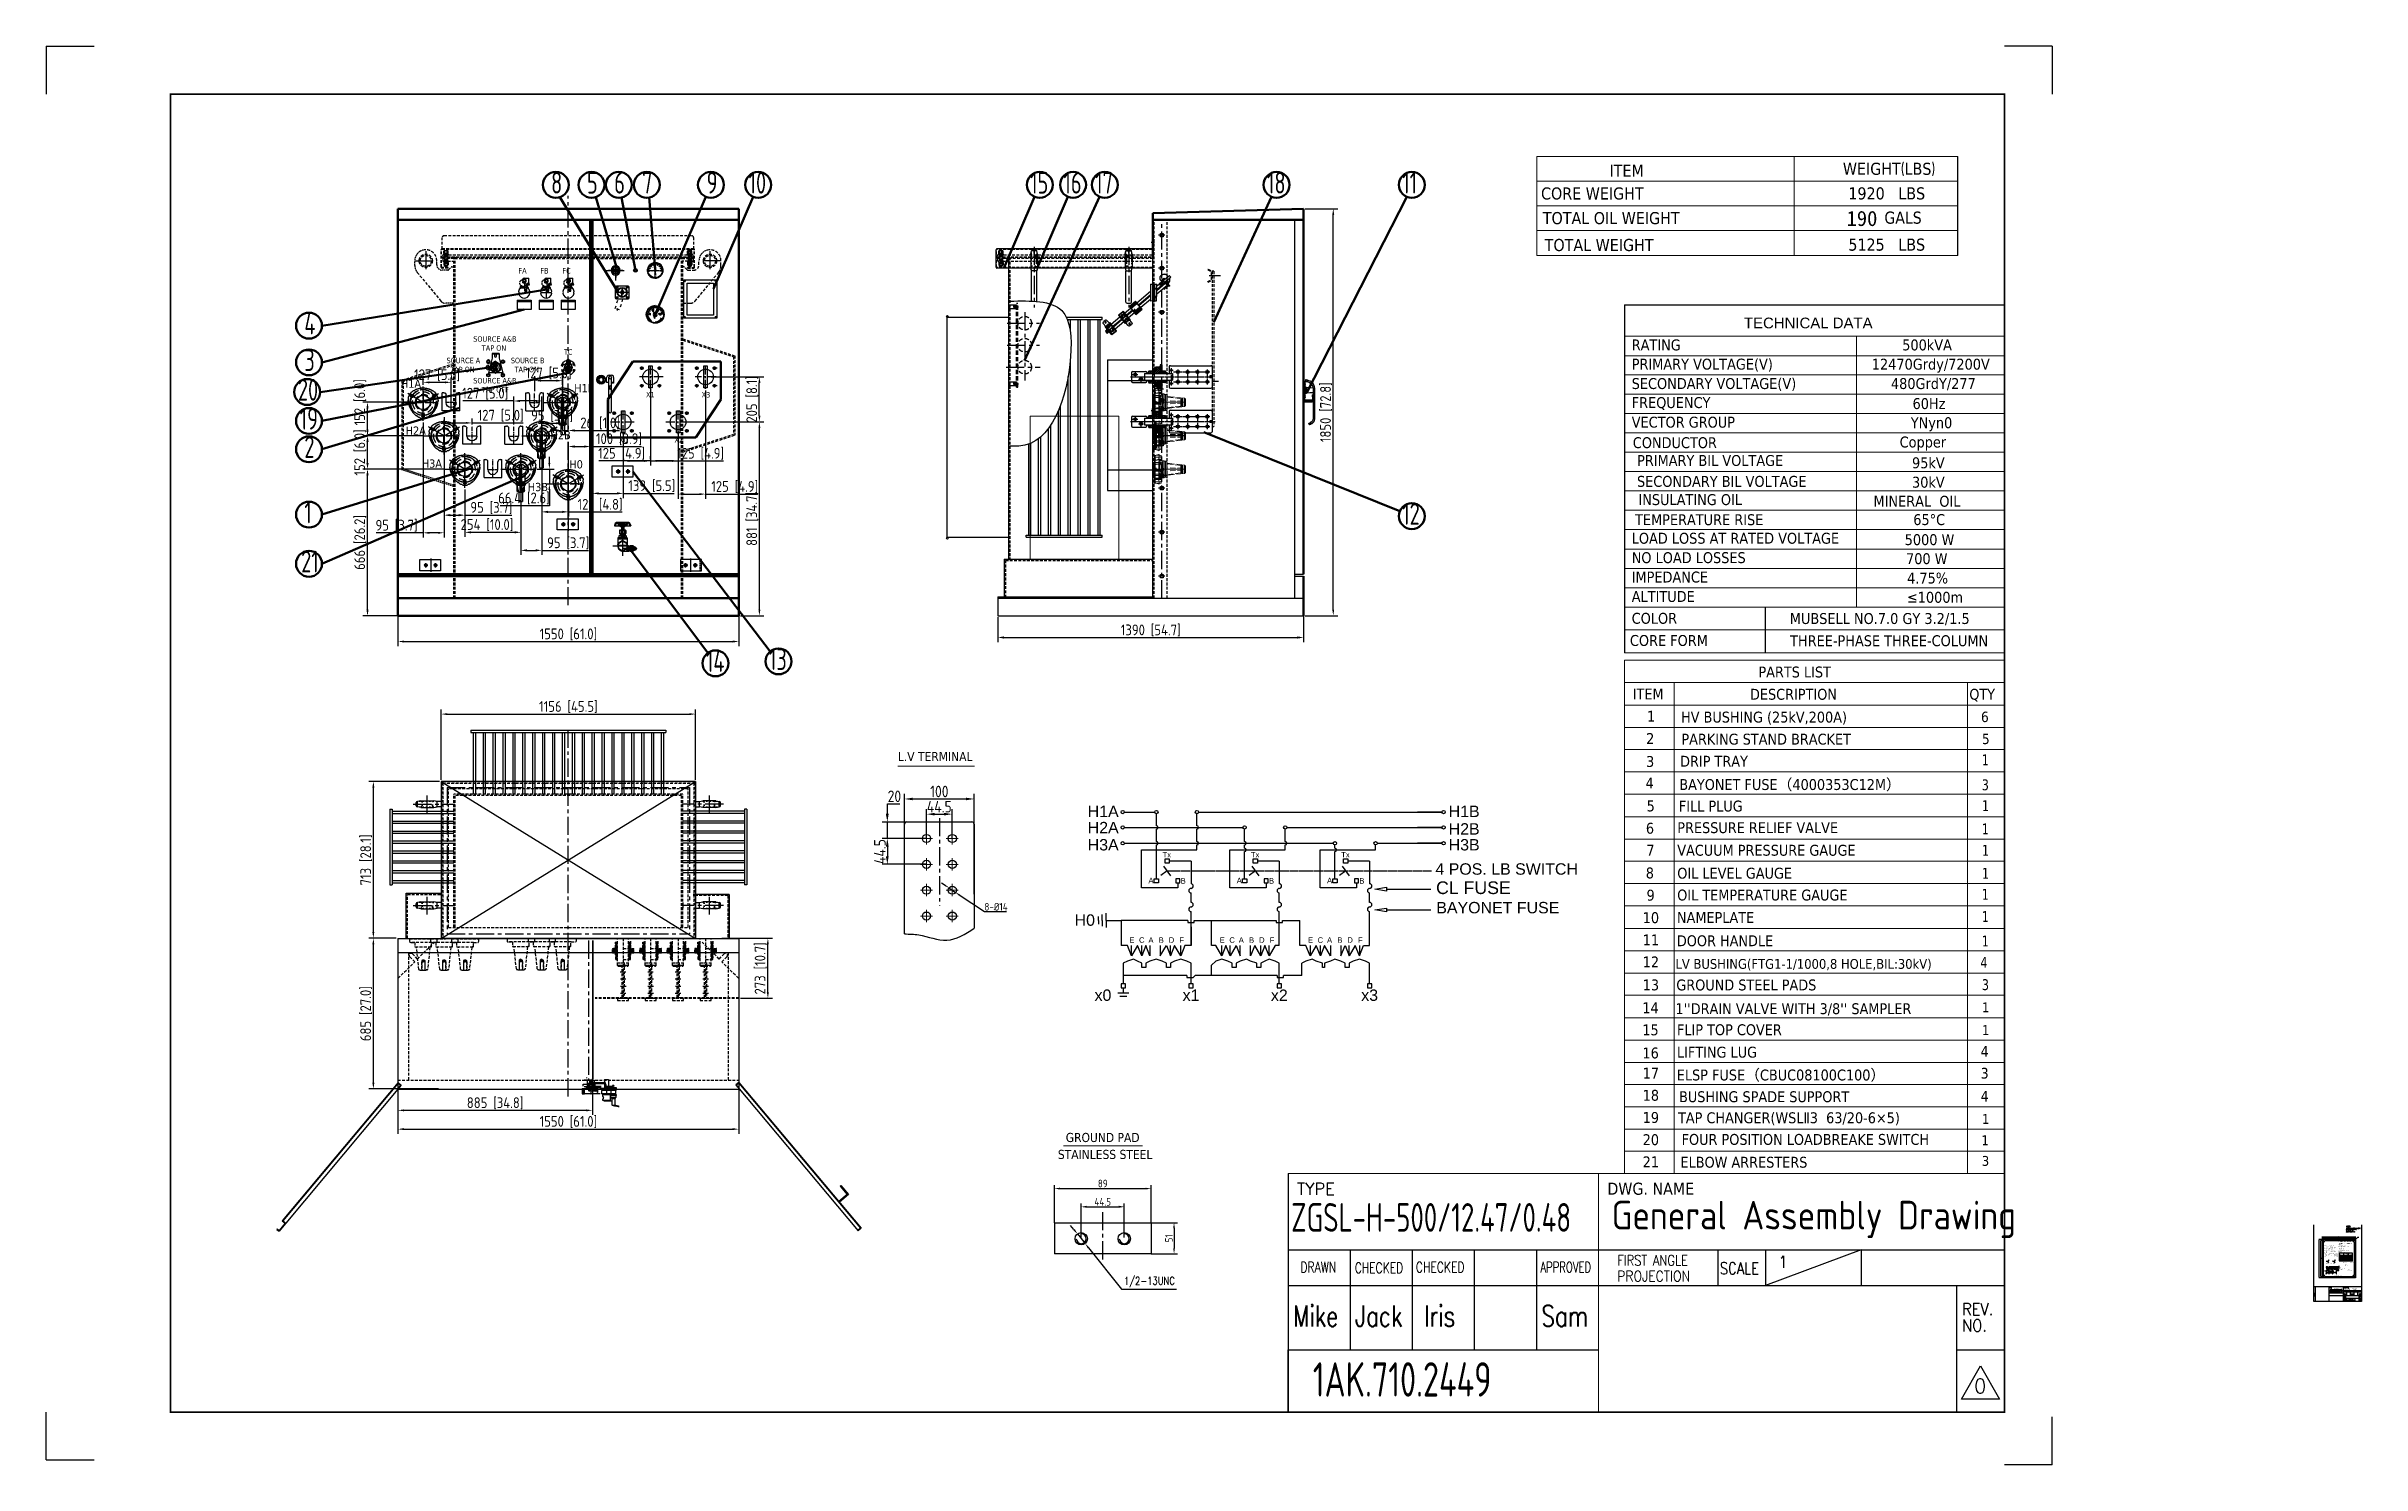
# Model space of a CAD drawing. Header units: millimetres. Extents: x 261789 to 272313, y -191856 to -185409.
import ezdxf
from ezdxf.enums import TextEntityAlignment as Align

# ---------------------------------------------------------------- set-up
doc = ezdxf.new("R2010")
doc.units = ezdxf.units.MM
doc.header["$LTSCALE"] = 13
for name, pattern in [('ACAD_ISO02W100', [15, 12, -3]), ('ACAD_ISO03W100', [1.18, 0.47, -0.71]), ('CENTER', [50.8, 31.75, -6.35, 6.35, -6.35]), ('CENTER2', [1.125, 0.75, -0.125, 0.125, -0.125]), ('CENTERX2', [101.6, 63.5, -12.7, 12.7, -12.7]), ('DASHED', [0.75, 0.5, -0.25]), ('HIDDEN', [9.525, 6.35, -3.175]), ('点画线', [18, 12, -2, 2, -2]), ('虚线', [2, 1, -1])]:
    doc.linetypes.add(name, pattern=pattern)
doc.layers.get('0').update_dxf_attribs({"color": 1, "linetype": 'CENTER'})
for name, color, linetype in [('05', 4, 'Continuous'), ('1', 4, 'Continuous'), ('2', 3, 'Continuous'), ('2细线层', 4, 'Continuous'), ('3中心线层', 1, 'CENTER'), ('4', 2, 'HIDDEN'), ('4虚线层', 6, 'DASHED'), ('6文字层', 3, 'Continuous'), ('C00-00-00', 7, 'Continuous'), ('DAS', 3, 'ACAD_ISO02W100'), ('PDF_0', 7, 'Continuous'), ('PDF_Geometry', 7, 'Continuous'), ('PDF_几何图形', 7, 'Continuous'), ('中心线', 1, 'CENTER2'), ('图层2', 3, 'Continuous'), ('尺寸线', 3, 'Continuous'), ('粗实线', 4, 'Continuous'), ('细实线', 2, 'Continuous')]:
    doc.layers.add(name, color=color, linetype=linetype)
for name, color, linetype, lineweight in [('1粗实线', 4, 'Continuous', 50), ('2细实线', 3, 'Continuous', 20), ('中心线层', 1, '点画线', 18), ('标注、文本', 3, 'Continuous', 25), ('粗线', 4, 'Continuous', 50), ('铁心', 3, 'Continuous', 0)]:
    doc.layers.add(name, color=color, linetype=linetype, lineweight=lineweight)
doc.layers.add('paper', color=254, linetype='Continuous', plot=False)
doc.styles.add('DWG_BLOCK', font='romant.shx', dxfattribs={"width": 0.8})
doc.styles.add('Note Text (ANSI)', font='arial.ttf')
doc.styles.add('PDF Arial', font='arial.ttf')
doc.styles.add('PDF FangSong', font='simfang.ttf')
doc.styles.add('pdm', font='gbenor.shx', dxfattribs={"width": 0.8, "bigfont": 'gbhzfs.shx'})
doc.styles.add('ROMANS', font='romans.shx', dxfattribs={"bigfont": 'whgtxt.shx'})
doc.styles.get("Standard").update_dxf_attribs({"font": 'gbenor.shx', "bigfont": 'gbcbig.shx'})
doc.styles.add('Tahoma$001', font='tahoma.ttf', dxfattribs={"height": 2.159784})
doc.styles.add('Tahoma_txtstyle_28.93_0_0', font='tahoma.ttf')
doc.styles.add('Tahoma_txtstyle_30.40_0_0', font='tahoma.ttf')
doc.styles.add('Tahoma_txtstyle_30.51_0_0', font='tahoma.ttf')
doc.styles.add('宋体', font='msyh.ttf', dxfattribs={"width": 0.6})
doc.dimstyles.new('1-15', dxfattribs={"dimscale": 10, "dimtxt": 3.5, "dimasz": 2, "dimexe": 1.5, "dimexo": 0.5, "dimgap": 0.5, "dimtad": 1, "dimtoh": 1, "dimdec": 1, "dimdsep": 46, "dimtxsty": 'Standard', "dimcen": 2.5, "dimclrd": 3, "dimclre": 3, "dimclrt": 3, "dimadec": 0, "dimazin": 2, "dimtfac": 1, "dimtdec": 1, "dimtmove": 0, "dimatfit": 2, "dimfxl": 1, "dimarcsym": 0})
doc.dimstyles.new('ISO-25', dxfattribs={"dimtxt": 2.5, "dimasz": 2.5, "dimexe": 1.25, "dimexo": 0.625, "dimtad": 1, "dimtxsty": 'Standard', "dimcen": 2.5, "dimadec": 0, "dimazin": 0, "dimtfac": 1, "dimtmove": 0, "dimatfit": 3, "dimfxl": 1, "dimarcsym": 0})
doc.dimstyles.new('丁晓菲', dxfattribs={"dimscale": 10, "dimtxt": 3.5, "dimasz": 2.5, "dimexe": 1.5, "dimexo": 0, "dimgap": 0.5, "dimtad": 1, "dimtoh": 1, "dimtxsty": 'Standard', "dimcen": 2.5, "dimclrd": 3, "dimclre": 3, "dimclrt": 2, "dimadec": 0, "dimazin": 0, "dimtfac": 1, "dimtmove": 0, "dimatfit": 2, "dimfxl": 1, "dimarcsym": 0})
doc.dimstyles.new('英寸 1-10', dxfattribs={"dimscale": 14, "dimtxt": 3.5, "dimasz": 2, "dimexe": 1.5, "dimexo": 0.5, "dimgap": 0.5, "dimtad": 1, "dimtoh": 1, "dimdec": 1, "dimdsep": 46, "dimtxsty": 'Standard', "dimcen": 2.5, "dimclrd": 3, "dimclre": 3, "dimclrt": 3, "dimadec": 0, "dimazin": 2, "dimtfac": 1, "dimtdec": 1, "dimtmove": 0, "dimatfit": 2, "dimfxl": 1, "dimarcsym": 0})
doc.dimstyles.new('郁文书', dxfattribs={"dimscale": 15, "dimtxt": 3.5, "dimasz": 2.5, "dimexe": 1.5, "dimexo": 0, "dimgap": 0.5, "dimtad": 1, "dimtoh": 1, "dimtxsty": 'Standard', "dimcen": 2.5, "dimclrd": 3, "dimclre": 3, "dimclrt": 2, "dimadec": 0, "dimazin": 0, "dimtfac": 1, "dimtmove": 0, "dimatfit": 2, "dimfxl": 1, "dimarcsym": 0})
pattern_1 = [(225, (264695.1273, -189163.5944), (2.245064, -2.245064), [])]
pattern_2 = [(225, (264819.8773, -189163.5944), (2.245064, -2.245064), [])]
pattern_3 = [(225, (264944.8773, -189163.5944), (2.245064, -2.245064), [])]
pattern_4 = [(225, (265069.8773, -189163.5944), (2.245064, -2.245064), [])]

msp = doc.modelspace()

# ---------------------------------------------------------------- texts
at = {"color": 4}
msp.add_text('Name Plate', height=7.56, dxfattribs=at).set_placement((272235.141, -191061.154))
at = {"color": 4, "style": 'ROMANS', "width": 0.8}
msp.add_text('8AK.860.2449', height=5.04, dxfattribs=at).set_placement((272242.911, -191109.895))
at = {"layer": '1', "color": 4, "width": 0.8}
for s, height, p in [('ZGSL-H-500/12.47/0.48', 130.2444, (267447.41, -190797.046)), ('1AK.710.2449', 156.29328, (267545.738, -191546.509))]:
    msp.add_text(s, height=height, dxfattribs=at).set_placement(p)
at = {"layer": '1', "color": 4}
msp.add_text('General Assembly Drawing', height=130.2444, dxfattribs=at).set_placement((268904.105, -190786.787))
at = {"layer": '2', "style": 'Note Text (ANSI)'}
for s, height, p in [('H1A', 51.84, (266663.397, -188912.275)), ('H2A', 51.84, (266663.397, -188985.977)), ('H3A', 51.84, (266663.397, -189064.064)), ('H0', 51.84, (266555.583, -189406.36)), ('H0', 2.16, (272146.19, -190976.371)), ('H1A', 2.16, (272150.682, -190955.785)), ('H2A', 2.16, (272150.682, -190958.856)), ('H3A', 2.16, (272150.682, -190962.109))]:
    msp.add_text(s, height=height, dxfattribs=at).set_placement(p, align=Align.RIGHT)
at = {"layer": '2', "linetype": 'Continuous', "style": 'Note Text (ANSI)'}
for s, height, p in [('H1B', 51.84, (268304.107, -188912.275)), ('H2B', 51.84, (268304.107, -188991.975)), ('H3B', 51.84, (268304.107, -189064.064)), ('CL FUSE', 57.6, (268445.707, -189262.207)), ('BAYONET FUSE', 51.84, (268666.275, -189349.822)), ('CL FUSE', 2.4, (272224.945, -190970.365)), ('BAYONET FUSE', 2.16, (272234.135, -190974.016)), ('H1B', 2.16, (272219.045, -190955.785)), ('H2B', 2.16, (272219.045, -190959.105)), ('H3B', 2.16, (272219.045, -190962.109))]:
    msp.add_text(s, height=height, dxfattribs=at).set_placement(p, align=Align.RIGHT)
at = {"layer": '2', "style": 'Note Text (ANSI)'}
for s, height, p in [('Tx', 24.8832, (266882.208, -189083.27)), ('Tx', 24.8832, (267283.449, -189083.27)), ('Tx', 24.8832, (267694.022, -189083.27)), ('A', 24.883, (266810.204, -189200.492)), ('B', 24.883, (266956.732, -189202.331)), ('A', 24.883, (267211.446, -189200.492)), ('B', 24.883, (267357.974, -189202.331)), ('A', 24.883, (267622.019, -189200.492)), ('B', 24.883, (267768.547, -189202.331)), ('E', 24.883, (266723.147, -189470.976)), ('C', 24.883, (266768.276, -189471.208)), ('A', 24.883, (266810.181, -189471.208)), ('B', 24.883, (266856.908, -189471.208)), ('D', 24.883, (266903.564, -189471.208)), ('F', 24.883, (266950.22, -189471.208)), ('E', 24.883, (267133.72, -189470.976)), ('C', 24.883, (267178.848, -189471.208)), ('A', 24.883, (267220.754, -189471.208)), ('B', 24.883, (267267.481, -189471.208)), ('D', 24.883, (267314.137, -189471.208)), ('F', 24.883, (267360.793, -189471.208)), ('E', 24.883, (267534.961, -189470.976)), ('C', 24.883, (267580.09, -189471.208)), ('A', 24.883, (267621.996, -189471.208)), ('B', 24.883, (267668.722, -189471.208)), ('D', 24.883, (267715.378, -189471.208)), ('F', 24.883, (267762.034, -189471.208)), ('x0', 51.84, (266591.966, -189721.765)), ('x1', 51.84, (266992.224, -189721.765)), ('x2', 51.84, (267393.466, -189721.765)), ('x3', 51.84, (267804.039, -189721.765)), ('x0', 2.16, (272147.705, -190989.513)), ('E', 1.037, (272153.171, -190979.064)), ('C', 1.037, (272155.052, -190979.073)), ('A', 1.037, (272156.798, -190979.073)), ('A', 1.037, (272156.799, -190967.794)), ('B', 1.037, (272158.745, -190979.073)), ('Tx', 1.0368, (272159.799, -190962.909)), ('D', 1.037, (272160.689, -190979.073)), ('F', 1.037, (272162.633, -190979.073)), ('B', 1.037, (272162.904, -190967.87)), ('x1', 2.16, (272164.383, -190989.513)), ('E', 1.037, (272170.279, -190979.064)), ('C', 1.037, (272172.159, -190979.073)), ('A', 1.037, (272173.517, -190967.794)), ('A', 1.037, (272173.905, -190979.073)), ('B', 1.037, (272175.852, -190979.073)), ('Tx', 1.0368, (272176.517, -190962.909)), ('D', 1.037, (272177.796, -190979.073)), ('B', 1.037, (272179.622, -190967.87)), ('F', 1.037, (272179.74, -190979.073)), ('x2', 2.16, (272181.101, -190989.513)), ('E', 1.037, (272186.997, -190979.064)), ('C', 1.037, (272188.877, -190979.073)), ('A', 1.037, (272190.623, -190979.073)), ('A', 1.037, (272190.624, -190967.794)), ('B', 1.037, (272192.57, -190979.073)), ('Tx', 1.0368, (272193.624, -190962.909)), ('D', 1.037, (272194.514, -190979.073)), ('F', 1.037, (272196.458, -190979.073)), ('B', 1.037, (272196.73, -190967.87)), ('x3', 2.16, (272198.209, -190989.513))]:
    msp.add_text(s, height=height, dxfattribs=at).set_placement(p, align=Align.MIDDLE)
at = {"layer": '2'}
for s, height, style, p in [('TYPE', 54.2685, 'ROMANS', (267473.635, -190628.851)), ('1', 54.269, 'ROMANS', (269660.141, -190960.786)), ('H1', 1.7267, '宋体', (272149.501, -190930.372)), ('VECTOR  GROUP  [YNyn0]', 2.5, 'Note Text (ANSI)', (272152.023, -190941.46)), ('H0', 1.7267, '宋体', (272155.134, -190936.707)), ('H2', 1.7267, '宋体', (272164.191, -190924.94)), ('H3', 1.7267, '宋体', (272164.496, -190938.051)), ('X1', 1.7267, '宋体', (272178.438, -190930.372)), ('X0', 1.7267, '宋体', (272184.071, -190936.707)), ('X2', 1.7267, '宋体', (272193.128, -190924.94)), ('X3', 1.7267, '宋体', (272193.432, -190938.051)), ('TYPE', 3.15, 'ROMANS', (272168.087, -191052.938)), ('1', 2.835, 'ROMANS', (272210.811, -191070.911)), ('DWG. NAME', 3.15, 'ROMANS', (272230.744, -191052.938))]:
    msp.add_text(s, height=height, dxfattribs=dict(at, style=style)).set_placement(p)
at = {"layer": '2', "style": 'ROMANS'}
for s, height, width, p in [('FIRST ANGLE', 47.75628, 0.8, (268929.669, -190951.165)), ('DRAWN', 47.7563, 0.75, (267489.568, -190982.263)), ('CHECKED', 47.7563, 0.75, (267735.964, -190985.29)), ('CHECKED', 47.7563, 0.75, (268014.307, -190982.263)), ('APPROVED', 47.7563, 0.7, (268580.119, -190982.263)), ('PROJECTION', 47.7563, 0.86, (268929.669, -191022.737)), ('SCALE', 54.2685, 0.8, (269396.269, -190990.516)), ('FIRST ANGLE', 3.15, 0.9, (272167.086, -191070.112)), ('PROJECTION', 3.15, 0.9, (272167.086, -191074.617)), ('SCALE', 3.15, 0.8, (272195.347, -191072.365)), ('Mike', 6.4375, 0.75, (272229.68, -191083.494)), ('DWG.', 2.772, 0.9, (272230.536, -191106.399)), ('NO.', 2.772, 0.9, (272230.536, -191110.695)), ('REF.', 2.772, 0.9, (272230.539, -191092.471)), ('DWG.', 2.772, 0.9, (272230.539, -191095.984)), ('NO.', 2.772, 0.9, (272230.539, -191099.472)), ('DRAWN', 2.772, 0.75, (272231.674, -191070.105)), ('CHECKED', 2.772, 0.75, (272246.697, -191070.147)), ('Jack', 6.4375, 0.75, (272262.329, -191083.494)), ('CHECKED', 2.772, 0.75, (272263.298, -191070.105)), ('APPROVED', 2.772, 0.7, (272296.822, -191070.192)), ('lris', 6.4375, 0.75, (272300.611, -191083.494)), ('REV.', 3.15, 0.9, (272301.561, -191093.665)), ('NO.', 3.15, 0.9, (272301.561, -191097.96)), ('Mike', 95.5126, 0.75, (267456.176, -191227.673)), ('Jack', 95.5126, 0.75, (267738.373, -191227.673)), ('lris', 95.5126, 0.75, (268051.106, -191227.673)), ('Sam', 95.5126, 0.75, (268584.961, -191227.673)), ('REV.', 54.2685, 0.9, (270496.726, -191176.24)), ('NO.', 54.2685, 0.9, (270496.726, -191250.247))]:
    msp.add_text(s, height=height, dxfattribs=dict(at, width=width)).set_placement(p)
at = {"layer": '2', "linetype": 'Continuous', "style": 'PDF FangSong'}
msp.add_text('12470Grdy/7200V', height=2.53409, dxfattribs=at).set_placement((272166.696, -190867.652))
at = {"layer": '2', "style": 'ROMANS'}
msp.add_text('CHANGE', height=3.024, rotation=90, dxfattribs=at).set_placement((272100.736, -191090.511))
at = {"layer": '2', "color": 4, "style": 'ROMANS'}
for s, height, p in [('ZGS-H-500/12.47/0.48', 3.15, (272168.969, -191061.205)), ('2', 2.835, (272220.883, -191074.446)), ('0', 4.41, (272304.638, -191109.393)), ('0', 65.122, (270551.423, -191531.394))]:
    msp.add_text(s, height=height, dxfattribs=at).set_placement(p)
at = {"layer": '2', "linetype": 'Continuous', "attachment_point": 1, "style": 'Note Text (ANSI)'}
for insert, char_height, width in [((268103.12, -189122.361), 51.84, 18351.48704), ((272210.67, -190964.538), 2.16, 764.64529)]:
    msp.add_mtext('4 POS. LB SWITCH', dxfattribs=dict(at, insert=insert, char_height=char_height, width=width))
at = {"layer": '2', "linetype": 'Continuous', "attachment_point": 7}
for s, insert, char_height, style in [('\\W0.988717;TANK & FITTINGS:', (272142.34, -190902.537), 2.53409, 'PDF FangSong'), ('{\\W0.9982;CORE & COIL (UNTANKING): \\fSimSun|b0|i0|c134|p2;\\H0.8333x;\\W1;1920}', (272142.296, -190897.932), 2.53409, 'PDF FangSong'), ('{\\W0.976;LIQUID:}', (272142.325, -190907.605), 2.53409, 'PDF FangSong'), ('\\W0.993250;TYPE OF COOLING', (272142.571, -190877.21), 2.53409, 'PDF FangSong'), ('\\W0.994479;TYPE OF OIL', (272142.571, -190887.245), 2.53409, 'PDF FangSong'), ('{\\W0.9728;500 KVA}', (272142.698, -190867.711), 2.53409, 'PDF FangSong'), ('\\W0.990022;PERCENT IMPEDANCE:', (272142.673, -190882.264), 2.53409, 'PDF FangSong'), ('\\W0.996897;STANDARDS IEEE C57.12.00', (272142.832, -190862.266), 2.53409, 'PDF FangSong'), ('\\W0.943330;NO', (272143.064, -190892.299), 2.53409, 'PDF FangSong'), ('\\W0.986198;PCB', (272150.478, -190892.313), 2.53409, 'PDF FangSong'), ('\\W0.950748;HV', (272159.007, -190867.682), 2.53409, 'PDF FangSong'), ('\\W0.979087;LV', (272159.123, -190872.736), 2.53409, 'PDF FangSong'), ('{\\fSimSun|b0|i0|c134|p2;\\H0.8333x;190}', (272161.092, -190907.301), 2.53409, 'PDF FangSong'), ('{\\W0.9944;480 V GrdY/277}', (272166.682, -190873.069), 2.53409, 'PDF FangSong'), ('{\\W0.9956;MINERAL  OIL}', (272170.374, -190887.078), 2.53409, 'PDF FangSong'), ('{\\W0.9851;GALS}', (272171.996, -190907.301), 2.53409, 'PDF FangSong'), ('{\\W0.9759;0NAN}', (272174.067, -190877.167), 2.53409, 'PDF FangSong'), ('{\\W0.9335;4.75%}', (272179.873, -190882.249), 2.53409, 'PDF FangSong'), ('{\\fSimSun|b0|i0|c134|p2;\\H0.8333x;1705}', (272188.895, -190902.522), 2.53409, 'PDF FangSong'), ('{\\fSimSun|b0|i0|c134|p2;\\H0.8333x;1435}', (272188.895, -190907.082), 2.53409, 'PDF FangSong'), ('\\W0.985571;LBS', (272199.741, -190897.584), 2.53409, 'PDF FangSong'), ('\\W0.985572;LBS', (272199.784, -190902.522), 2.53409, 'PDF FangSong'), ('\\W0.985572;LBS', (272199.784, -190907.301), 2.53409, 'PDF FangSong'), ('{\\W0.9951;TEMPERATURE RISE}', (272206.315, -190882.423), 2.53409, 'PDF FangSong'), ('\\W0.981255;TYPE', (272206.43, -190862.455), 2.53409, 'PDF FangSong'), ('\\W0.981992;SERIAL NO.:', (272206.517, -190887.1), 2.53409, 'PDF FangSong'), ('{\\W0.99786;PRODUCT NO.:}', (272206.474, -190857.271), 2.53409, 'PDF FangSong'), ('{\\W0.9917;DATE OF MFG.:2024-2}', (272206.546, -190891.821), 2.53409, 'PDF FangSong'), ('{\\W0.9985;CONDUCTOR MATERIAL: Copper}', (272206.604, -190867.32), 2.53409, 'PDF FangSong'), ('\\W0.985228;PHASE', (272206.59, -190872.359), 2.53409, 'PDF FangSong'), ('\\W0.990925;FREQUENCY', (272206.604, -190877.442), 2.53409, 'PDF FangSong'), ('\\W0.988174;VOLTAGE', (272215.003, -190902.073), 2.53409, 'PDF FangSong'), ('\\W0.993144;RATED', (272216.929, -190898.279), 2.53409, 'PDF FangSong'), ('{\\fSimSun|b0|i0|c134|p2;\\H0.8333x;13094}', (272217.045, -190907.576), 2.53409, 'PDF FangSong'), ('{\\W0.9935;ZGS-H-500/12.47}', (272217.566, -190862.788), 2.53409, 'PDF FangSong'), ('\\W0.824342;3', (272221.707, -190872.359), 2.53409, 'PDF FangSong'), ('\\W0.980805;60Hz', (272229.006, -190877.138), 2.53409, 'PDF FangSong'), ('\\W0.987833;POSITION', (272234.045, -190902.073), 2.53409, 'PDF FangSong'), ('\\W0.980891;SWITCH', (272236, -190898.381), 2.53409, 'PDF FangSong'), ('\\W0.985653;1', (272240.793, -190907.504), 2.53409, 'PDF FangSong'), ('\\W0.984330;65℃/65℃', (272241.691, -190882.727), 2.53409, 'PDF FangSong'), ('\\W0.993883;CURRENT', (272254.564, -190902.088), 2.53409, 'PDF FangSong'), ('\\W0.993144;RATED', (272256.417, -190898.279), 2.53409, 'PDF FangSong'), ('{\\fSimSun|b0|i0|c134|p2;\\H0.8333x;22.05}', (272257.083, -190907.854), 2.85085, 'PDF FangSong'), ('\\W0.968789;TOTAL:', (272142.398, -190912.311), 2.53409, 'PDF FangSong'), ('{\\fSimSun|b0|i0|c134|p2;\\H0.8333x;5125}', (272189.011, -190912.297), 2.53409, 'PDF FangSong'), ('{\\W0.997175;www.jiezoupower.com}', (272190.884, -190999.383), 2.40214, 'Note Text (ANSI)'), ('\\W0.985572;LBS', (272199.842, -190912.297), 2.53409, 'PDF FangSong'), ('\\W0.982224;H.V.', (272212.86, -190933.496), 2.53409, 'PDF FangSong'), ('\\W0.998704;L.V.', (272212.816, -190939.723), 2.53409, 'PDF FangSong'), ('{\\fSimSun|b0|i0|c134|p2;\\H0.8333x;12782}', (272217.045, -190912.586), 2.53409, 'PDF FangSong'), ('{\\fSimSun|b0|i0|c134|p2;\\H0.8333x;12470}', (272217.045, -190917.582), 2.53409, 'PDF FangSong'), ('{\\fSimSun|b0|i0|c134|p2;\\H0.8333x;12158}', (272217.045, -190922.578), 2.53409, 'PDF FangSong'), ('{\\fSimSun|b0|i0|c134|p2;\\H0.8333x;11847}', (272217.045, -190927.573), 2.53409, 'PDF FangSong'), ('\\W0.991650;Um/BIL/AC', (272225.791, -190933.786), 2.53409, 'PDF FangSong'), ('\\W0.991650;Um/BIL/AC', (272225.791, -190940.012), 2.53409, 'PDF FangSong'), ('\\W0.781747;4', (272240.691, -190922.491), 2.53409, 'PDF FangSong'), ('\\W0.858812;2', (272240.706, -190912.499), 2.53409, 'PDF FangSong'), ('\\W0.834647;5', (272240.749, -190927.516), 2.53409, 'PDF FangSong'), ('\\W0.824342;3', (272240.851, -190917.582), 2.53409, 'PDF FangSong'), ('{\\W0.9918;4000353C12M}', (272249.056, -190972.695), 2.40214, 'Note Text (ANSI)'), ('{\\W0.9964;CBUC08100C100}', (272249.056, -190968.481), 2.40214, 'Note Text (ANSI)'), ('\\W0.999637;15/95/34 kV', (272251.972, -190933.786), 2.53409, 'PDF FangSong'), ('\\W0.999633;1.5/30/10 kV', (272251.972, -190940.012), 2.53409, 'PDF FangSong'), ('{\\fSimSun|b0|i0|c134|p2;\\H0.8333x;22.58}', (272257.083, -190912.601), 2.85085, 'PDF FangSong'), ('{\\fSimSun|b0|i0|c134|p2;\\H0.8333x;\\C1;23.15}', (272257.083, -190917.596), 2.85085, 'PDF FangSong'), ('{\\fSimSun|b0|i0|c134|p2;\\H0.8333x;23.74}', (272257.083, -190922.592), 2.85085, 'PDF FangSong'), ('{\\fSimSun|b0|i0|c134|p2;\\H0.8333x;24.37}', (272257.083, -190927.588), 2.85085, 'PDF FangSong')]:
    msp.add_mtext(s, dxfattribs=dict(at, insert=insert, char_height=char_height, style=style))
at = {"layer": '图层2', "color": 3, "style": 'DWG_BLOCK'}
for s, height, width, p in [('2.MATERIAL:STAINLESS STEEL', 3.0938, 0.65, (272242.646, -190788.531)), ('3.THICKNESS :1mm', 3.0938, 0.65, (272242.699, -190794.147)), ('4.LETTER COLOR: BLACK', 3.0938, 0.65, (272242.82, -190799.356)), ('1.ALL DIMENSIONS ARE IN MILLMETERS', 3.0938, 0.65, (272242.646, -190783.148)), ('NOTE:', 6.1876, 0.8, (272243.067, -190776.629))]:
    msp.add_text(s, height=height, dxfattribs=dict(at, width=width)).set_placement(p)
at = {"layer": '标注、文本', "style": 'Tahoma$001'}
for s, height, p in [('FA', 25, (263935.173, -186441.823)), ('FB', 25, (264035.173, -186441.823)), ('FC', 25, (264135.173, -186441.823)), ('SOURCE A&B', 25, (263729.873, -186751.721)), ('TAP ON', 25, (263768.638, -186792.739)), ('SOURCE A', 25, (263608.352, -186849.502)), ('TAP ON', 25, (263625.189, -186890.52)), ('SOURCE B', 25, (263900.523, -186849.502)), ('TAP ON', 25, (263917.36, -186890.52)), ('H1A', 37.5, (263400.86, -186961.106)), ('SOURCE A&B', 25, (263729.873, -186941.183)), ('TAP OFF', 25, (263768.638, -186982.201)), ('H1B', 37.5, (264188.649, -186981.857)), ('X1', 25, (264515.149, -187004.914)), ('X3', 25, (264767.817, -187005.052)), ('H2A', 37.5, (263422.72, -187174.612)), ('H2B', 37.5, (264080.874, -187195.099)), ('X0', 25, (264392.522, -187211.607)), ('X2', 25, (264644, -187210.225)), ('H3A', 37.5, (263495.86, -187324.129)), ('H0', 37.5, (264166.458, -187327.575)), ('H3B', 37.5, (263977.636, -187430.803))]:
    msp.add_text(s, height=height, dxfattribs=at).set_placement(p)
at = {"layer": '标注、文本', "insert": (264141.601, -186810.91), "char_height": 25, "width": 173.00446, "attachment_point": 7, "style": 'Tahoma$001'}
msp.add_mtext('TC', dxfattribs=at)
at = {"layer": '粗实线', "lineweight": 50, "style": 'pdm', "width": 0.8}
for s, height, p in [('8', 98.351, (264083.582, -186078.196)), ('5', 98.351, (264246.439, -186078.196)), ('6', 98.351, (264370.535, -186078.196)), ('7', 98.351, (264497.201, -186078.196)), ('9', 98.351, (264790.492, -186078.196)), ('10', 98.3509, (264981.435, -186078.196)), ('15', 98.3509, (266261.076, -186078.196)), ('16', 98.3509, (266412.545, -186078.196)), ('17', 98.3509, (266556.565, -186078.196)), ('18', 98.3509, (267337.657, -186078.196)), ('11', 98.3509, (267952.324, -186078.196)), ('4', 98.351, (262962, -186718.118)), ('3', 98.351, (262962, -186884.842)), ('20', 98.3509, (262932.861, -187019.601)), ('19', 98.3509, (262940.99, -187151.211)), ('2', 98.351, (262962, -187279.956)), ('1', 98.351, (262962, -187576.935)), ('12', 98.3509, (267952.324, -187583.674)), ('21', 98.3509, (262947.607, -187800.232)), ('14', 98.3509, (264787.617, -188252.875)), ('13', 98.3509, (265074.031, -188243.946))]:
    msp.add_text(s, height=height, dxfattribs=at).set_placement(p)
at = {"layer": '粗实线', "ltscale": 8, "attachment_point": 1}
for s, insert, char_height in [('-0.04', (264533.695, -186428.101), 4.375), ('-0.02', (264538.965, -186412.511), 4.375), ('MPa', (264554.909, -186449.836), 3.5), ('0.02', (264565.81, -186412.925), 4.375), ('0.04', (264570.556, -186428.132), 4.375), ('2.5℃', (264389.808, -186525.97), 3.5)]:
    msp.add_mtext_dynamic_manual_height_columns(s, width=2.11177, gutter_width=1, heights=[0], dxfattribs=dict(at, insert=insert, char_height=char_height))
at = {"layer": '粗线', "lineweight": 200, "ltscale": 8, "insert": (264405.89, -186509.47), "char_height": 5.2, "attachment_point": 1}
msp.add_mtext_dynamic_manual_height_columns('H', width=2.6, gutter_width=65, heights=[0], dxfattribs=at)
at = {"layer": '铁心'}
for s, height, style, p in [('ITEM', 55.015, 'Tahoma_txtstyle_30.51_0_0', (268894.239, -186001.381)), ('CORE WEIGHT', 55.01498, 'Tahoma_txtstyle_30.51_0_0', (268583.137, -186105.174)), ('1920   LBS', 55.015, 'Tahoma_txtstyle_30.51_0_0', (269980.079, -186104.88)), ('TOTAL OIL WEIGHT', 55.01498, 'Tahoma_txtstyle_30.51_0_0', (268591.194, -186217.206)), ('TOTAL WEIGHT', 55.01498, 'Tahoma_txtstyle_30.51_0_0', (268599.768, -186339.418)), ('5125   LBS', 55.015, 'Tahoma_txtstyle_30.51_0_0', (269980.011, -186337.677)), ('TECHNICAL DATA', 48.60227, 'PDF Arial', (269505.386, -186690.711)), ('RATING', 49.6299, 'Tahoma$001', (268995.265, -186790.943)), ('500kVA', 49.6299, 'Tahoma$001', (270224.884, -186790.943)), ('PRIMARY VOLTAGE(V)', 49.62988, 'Tahoma$001', (268995.265, -186878.316)), ('12470Grdy/7200V', 49.62988, 'Tahoma$001', (270086.536, -186878.518)), ('SECONDARY VOLTAGE(V)', 49.62988, 'Tahoma$001', (268995.265, -186966.521)), ('FREQUENCY', 49.6299, 'Tahoma$001', (268995.265, -187053.062)), ('480GrdY/277', 49.62988, 'Tahoma$001', (270173.593, -186966.521)), ('60Hz', 49.6299, 'Tahoma$001', (270271.834, -187057.544)), ('VECTOR GROUP', 49.62988, 'Tahoma$001', (268995.265, -187142.099)), ('YNyn0', 49.6299, 'Tahoma$001', (270263.646, -187144.673)), ('CONDUCTOR', 49.6299, 'Tahoma$001', (269000.374, -187235.316)), ('Copper', 49.6299, 'Tahoma$001', (270213.169, -187232.316)), ('95kV', 49.6299, 'Tahoma$001', (270269.365, -187326.765)), ('30kV', 49.6299, 'Tahoma$001', (270269.365, -187414.97)), ('MINERAL  OIL ', 49.62988, 'Tahoma$001', (270094.468, -187501.511)), ('LOAD LOSS AT RATED VOLTAGE', 49.62988, 'Tahoma$001', (268995.265, -187669.665)), ('5000 W', 49.6299, 'Tahoma$001', (270236.038, -187676.037)), ('NO LOAD LOSSES', 49.62988, 'Tahoma$001', (268995.265, -187757.87)), ('700 W', 49.6299, 'Tahoma$001', (270242.288, -187762.466)), ('IMPEDANCE', 49.6299, 'Tahoma$001', (268995.265, -187846.075)), ('4.75%%%', 49.6299, 'Tahoma$001', (270247.067, -187850.674)), ('ALTITUDE', 49.6299, 'Tahoma$001', (268995.265, -187934.28)), ('≤1000m', 49.6299, 'Tahoma$001', (270246.288, -187937.989)), ('COLOR', 49.6299, 'Tahoma$001', (268995.191, -188033.591)), ('MUBSELL NO.7.0 GY 3.2/1.5', 49.62988, 'Tahoma$001', (269714.048, -188034.615)), ('CORE FORM', 49.6299, 'Tahoma$001', (268987.042, -188134.402)), ('THREE-PHASE THREE-COLUMN', 49.62988, 'Tahoma$001', (269715.149, -188135.528)), ('PARTS LIST', 49.4841, 'Tahoma_txtstyle_30.40_0_0', (269571.25, -188277.583)), ('ITEM', 49.4841, 'Tahoma_txtstyle_30.40_0_0', (269000.003, -188377.583)), ('DESCRIPTION', 49.48409, 'Tahoma_txtstyle_30.40_0_0', (269532.944, -188378.844)), ('QTY', 49.2664, 'Tahoma$001', (270529.874, -188378.617)), ('1', 49.484, 'Tahoma_txtstyle_30.40_0_0', (269064.71, -188478.844)), (' HV BUSHING (25kV,200A)', 49.48409, 'Tahoma_txtstyle_30.40_0_0', (269200.948, -188482.572)), ('6', 47.079, 'Tahoma_txtstyle_28.93_0_0', (270582.807, -188480.315)), ('2', 49.484, 'Tahoma_txtstyle_30.40_0_0', (269060.928, -188580.105)), ('PARKING STAND BRACKET', 49.48409, 'Tahoma_txtstyle_30.40_0_0', (269221.048, -188582.844)), ('5', 47.079, 'Tahoma$001', (270587.008, -188580.526)), ('L.V TERMINAL', 41.32206, 'Tahoma$001', (265659.554, -188657.779)), ('3', 49.484, 'Tahoma_txtstyle_30.40_0_0', (269060.508, -188684.308)), ('DRIP TRAY ', 49.4841, 'Tahoma_txtstyle_30.40_0_0', (269215.164, -188683.288)), ('4', 49.484, 'Tahoma_txtstyle_30.40_0_0', (269058.407, -188782.208)), ('BAYONET FUSE（4000353C12M）', 49.48409, 'Tahoma_txtstyle_30.40_0_0', (269211.633, -188789.108)), ('5', 49.484, 'Tahoma_txtstyle_30.40_0_0', (269063.173, -188886.41)), ('FILL PLUG', 49.4841, 'Tahoma_txtstyle_30.40_0_0', (269209.585, -188887.006)), ('6', 49.484, 'Tahoma_txtstyle_30.40_0_0', (269059.746, -188987.671)), ('PRESSURE RELIEF VALVE', 49.48409, 'Tahoma_txtstyle_30.40_0_0', (269202.346, -188985.105)), ('7', 49.484, 'Tahoma_txtstyle_30.40_0_0', (269061.873, -189087.672)), ('VACUUM PRESSURE GAUGE', 49.48409, 'Tahoma_txtstyle_30.40_0_0', (269202.346, -189087.83)), ('8', 49.484, 'Tahoma_txtstyle_30.40_0_0', (269059.235, -189191.034)), ('OIL LEVEL GAUGE', 49.48409, 'Tahoma_txtstyle_30.40_0_0', (269202.346, -189192.078)), ('9', 49.484, 'Tahoma_txtstyle_30.40_0_0', (269062.604, -189292.085)), ('OIL TEMPERATURE GAUGE', 49.48409, 'Tahoma_txtstyle_30.40_0_0', (269201.984, -189291.394)), ('10', 49.4841, 'Tahoma_txtstyle_30.40_0_0', (269045.382, -189394.186)), ('NAMEPLATE', 49.4841, 'Tahoma_txtstyle_30.40_0_0', (269200.948, -189393.346)), ('11', 49.4841, 'Tahoma_txtstyle_30.40_0_0', (269045.382, -189495.447)), ('DOOR HANDLE', 49.48409, 'Tahoma_txtstyle_30.40_0_0', (269200.54, -189499.259)), ('12', 49.4841, 'Tahoma_txtstyle_30.40_0_0', (269045.382, -189595.448)), ('LV BUSHING(FTG1-1/1000,8 HOLE,BIL:30kV) ', 44.53568, 'Tahoma_txtstyle_30.40_0_0', (269194.109, -189601.993)), ('13', 49.4841, 'Tahoma_txtstyle_30.40_0_0', (269045.382, -189699.86)), ('GROUND STEEL PADS', 49.48409, 'Tahoma_txtstyle_30.40_0_0', (269198.007, -189700.071)), ('14', 49.4841, 'Tahoma_txtstyle_30.40_0_0', (269043.491, -189803.89)), ('15', 49.4841, 'Tahoma_txtstyle_30.40_0_0', (269043.491, -189904.236)), ("1''DRAIN VALVE WITH 3/8'' SAMPLER ", 49.48409, 'Tahoma_txtstyle_30.40_0_0', (269194.225, -189808.031)), ('FLIP TOP COVER', 49.48409, 'Tahoma_txtstyle_30.40_0_0', (269200.948, -189903.643)), ('1', 44.398, 'Tahoma$001', (270587.429, -189799.441)), ('16', 49.4841, 'Tahoma_txtstyle_30.40_0_0', (269044.182, -190009.291)), ('LIFTING LUG', 49.48409, 'Tahoma_txtstyle_30.40_0_0', (269200.948, -190005.595)), ('4', 48.568, 'Tahoma$001', (270581.126, -190001.543)), ('1', 44.699, 'Tahoma$001', (270587.429, -189902.803)), ('17', 49.4841, 'Tahoma_txtstyle_30.40_0_0', (269045.109, -190100.841)), ('ELSP FUSE（CBUC08100C100）', 49.48409, 'Tahoma_txtstyle_30.40_0_0', (269200.19, -190109.358)), ('3', 48.568, 'Tahoma$001', (270581.126, -190100.703)), ('18', 49.4841, 'Tahoma_txtstyle_30.40_0_0', (269045.109, -190201.682)), ('BUSHING SPADE SUPPORT', 49.48409, 'Tahoma_txtstyle_30.40_0_0', (269210.396, -190208.092)), ('4', 48.568, 'Tahoma$001', (270581.359, -190205.317)), ('19', 49.4841, 'Tahoma_txtstyle_30.40_0_0', (269045.109, -190302.523)), ('TAP CHANGER(WSLⅡ3  63/20-6×5)', 49.48409, 'Tahoma_txtstyle_30.40_0_0', (269205.569, -190303.835)), ('1', 44.699, 'Tahoma$001', (270587.429, -190307.007)), ('GROUND PAD  ', 41.32206, 'Tahoma$001', (266422.849, -190389.267)), ('20', 49.4841, 'Tahoma_txtstyle_30.40_0_0', (269045.109, -190403.364)), ('FOUR POSITION LOADBREAKE SWITCH', 49.48409, 'Tahoma_txtstyle_30.40_0_0', (269222.141, -190402.162)), ('1', 44.699, 'Tahoma$001', (270584.825, -190403.746)), ('STAINLESS STEEL ', 41.32206, 'Tahoma$001', (266386.958, -190466.287)), ('21', 49.4841, 'Tahoma_txtstyle_30.40_0_0', (269045.109, -190504.205)), ('ELBOW ARRESTERS                  ', 49.48409, 'Tahoma_txtstyle_30.40_0_0', (269216.931, -190505.849)), ('3', 44.699, 'Tahoma$001', (270586.585, -190497.432)), ('DWG. NAME', 54.83, 'Tahoma_txtstyle_30.40_0_0', (268884.616, -190628.851))]:
    msp.add_text(s, height=height, dxfattribs=dict(at, style=style)).set_placement(p)
at = {"layer": '铁心', "style": 'Tahoma$001'}
for s, p in [('PRIMARY BIL VOLTAGE', (269351.864, -187291.49)), ('SECONDARY BIL VOLTAGE', (269404.597, -187386.451)), ('TEMPERATURE RISE ', (269311.25, -187560.63)), ('INSULATING OIL', (269261.272, -187469.252))]:
    msp.add_text(s, height=49.62988, dxfattribs=at).set_placement(p, align=Align.MIDDLE)
msp.add_text('65%%DC', height=49.6299, dxfattribs=at).set_placement((270275.036, -187560.093), align=Align.MIDDLE_LEFT)
at = {"layer": '铁心', "style": 'Tahoma_txtstyle_30.40_0_0', "width": 0.85}
for s, p in [('1', (270586.896, -188676.924)), ('3', (270586.832, -188790.429)), ('1', (270587.429, -188885.359)), ('1', (270586.832, -188990.85)), ('1', (270587.429, -189088.092)), ('1', (270587.429, -189192.714)), ('1', (270586.635, -189288.027)), ('1', (270586.635, -189389.288)), ('1', (270586.832, -189500.517)), ('4', (270580.52, -189597.339)), ('3', (270587.429, -189698.81))]:
    msp.add_text(s, height=49.484, dxfattribs=at).set_placement(p)
at = {"layer": '铁心', "insert": (269955.078, -185938.025), "char_height": 55.01498, "width": 651.42255, "attachment_point": 1, "style": 'Tahoma_txtstyle_30.51_0_0'}
msp.add_mtext('WEIGHT{\\Fgbenor,gbcbig|c134;(}LBS{\\Fgbenor,gbcbig|c134;)}', dxfattribs=at)
at = {"layer": '铁心', "attachment_point": 7, "style": 'Tahoma_txtstyle_30.51_0_0'}
for s, insert, char_height in [('{\\fSimSun|b0|i0|c134|p2;\\H0.8333x;190}', (269971.695, -186226.716), 82.52247), ('{\\W0.9851;GALS}', (270143.799, -186216.149), 55.01498)]:
    msp.add_mtext(s, dxfattribs=dict(at, insert=insert, char_height=char_height))

# ---------------------------------------------------------------- blocks, each defined once
blk = doc.blocks.new('*D54')
at = {"layer": '2', "color": 0, "linetype": 'Continuous', "lineweight": -2}
for p, q in [((272140, -190833), (272140, -190825)), ((272142, -190826), (272277, -190826)), ((272280, -190833), (272280, -190825))]:
    blk.add_line(p, q, dxfattribs=at)
at = {"layer": '2', "color": 0, "linetype": 'Continuous'}
for points in [[(272142, -190825), (272142, -190826), (272140, -190826)], [(272277, -190825), (272277, -190826), (272280, -190826)]]:
    blk.add_solid(points, dxfattribs=at)
at = {"layer": 'Defpoints', "color": 0, "linetype": 'Continuous'}
for p in [(272140, -190834), (272280, -190826), (272280, -190834)]:
    blk.add_point(p, dxfattribs=at)
at = {"layer": '2', "color": 0, "linetype": 'Continuous', "insert": (272210, -190824), "char_height": 2.5, "attachment_point": 5}
blk.add_mtext('140', dxfattribs=at)
blk = doc.blocks.new('*D55')
at = {"layer": '2', "color": 0, "linetype": 'Continuous', "lineweight": -2}
for p, q in [((272135, -190831), (272135, -190819)), ((272137, -190820), (272282, -190820)), ((272285, -190831), (272285, -190819))]:
    blk.add_line(p, q, dxfattribs=at)
at = {"layer": '2', "color": 0, "linetype": 'Continuous'}
for points in [[(272137, -190820), (272137, -190821), (272135, -190820)], [(272282, -190820), (272282, -190821), (272285, -190820)]]:
    blk.add_solid(points, dxfattribs=at)
at = {"layer": 'Defpoints', "color": 0, "linetype": 'Continuous'}
for p in [(272135, -190832), (272285, -190820), (272285, -190832)]:
    blk.add_point(p, dxfattribs=at)
at = {"layer": '2', "color": 0, "linetype": 'Continuous', "insert": (272210, -190818), "char_height": 2.5, "attachment_point": 5}
blk.add_mtext('150', dxfattribs=at)
blk = doc.blocks.new('*D56')
at = {"layer": '2', "color": 0, "linetype": 'Continuous', "lineweight": -2}
for p, q in [((272136, -190837), (272126, -190837)), ((272127, -190999), (272127, -190839)), ((272136, -191002), (272126, -191002))]:
    blk.add_line(p, q, dxfattribs=at)
at = {"layer": '2', "color": 0, "linetype": 'Continuous'}
for points in [[(272127, -190839), (272128, -190839), (272127, -190837)], [(272127, -190999), (272128, -190999), (272127, -191002)]]:
    blk.add_solid(points, dxfattribs=at)
at = {"layer": 'Defpoints', "color": 0, "linetype": 'Continuous'}
for p in [(272127, -190837), (272137, -190837), (272137, -191002)]:
    blk.add_point(p, dxfattribs=at)
at = {"layer": '2', "color": 0, "linetype": 'Continuous', "insert": (272125, -190919), "char_height": 2.5, "attachment_point": 5, "rotation": 90}
blk.add_mtext('165', dxfattribs=at)
blk = doc.blocks.new('*D57')
at = {"layer": '2', "color": 0, "linetype": 'Continuous', "lineweight": -2}
for p, q in [((272134, -190832), (272118, -190832)), ((272119, -190834), (272119, -191004)), ((272134, -191007), (272118, -191007))]:
    blk.add_line(p, q, dxfattribs=at)
at = {"layer": '2', "color": 0, "linetype": 'Continuous'}
for points in [[(272118, -190834), (272119, -190834), (272119, -190832)], [(272118, -191004), (272119, -191004), (272119, -191007)]]:
    blk.add_solid(points, dxfattribs=at)
at = {"layer": 'Defpoints', "color": 0, "linetype": 'Continuous'}
for p in [(272135, -190832), (272119, -191007), (272135, -191007)]:
    blk.add_point(p, dxfattribs=at)
at = {"layer": '2', "color": 0, "linetype": 'Continuous', "insert": (272117, -190919), "char_height": 2.5, "attachment_point": 5, "rotation": 90}
blk.add_mtext('175', dxfattribs=at)
blk = doc.blocks.new('*D58')
at = {"layer": 'Defpoints', "color": 0}
for p in [(272278, -190838), (272281, -190835)]:
    blk.add_point(p, dxfattribs=at)
at = {"layer": '标注、文本', "color": 3, "lineweight": -2}
for p, q in [((272279, -190837), (272281, -190836)), ((272281, -190835), (272296, -190822)), ((272296, -190822), (272301, -190822))]:
    blk.add_line(p, q, dxfattribs=at)
at = {"layer": '标注、文本', "color": 3}
for points in [[(272279, -190837), (272279, -190837), (272278, -190838)], [(272280, -190836), (272281, -190836), (272281, -190835)]]:
    blk.add_solid(points, dxfattribs=at)
at = {"layer": '标注、文本', "color": 3, "insert": (272299, -190821), "char_height": 1.2, "attachment_point": 5}
blk.add_mtext('4-∅4.5', dxfattribs=at)
blk = doc.blocks.new('*D28')
at = {"layer": 'Defpoints', "color": 0}
for p in [(266811, -190756), (266811, -190897)]:
    blk.add_point(p, dxfattribs=at)
at = {"layer": '标注、文本', "color": 3, "lineweight": -2}
for p, q in [((266811, -190756), (266930, -190756)), ((266915, -190781), (266915, -190872)), ((266811, -190897), (266930, -190897))]:
    blk.add_line(p, q, dxfattribs=at)
at = {"layer": '标注、文本', "color": 3}
for points in [[(266911, -190781), (266919, -190781), (266915, -190756)], [(266911, -190872), (266919, -190872), (266915, -190897)]]:
    blk.add_solid(points, dxfattribs=at)
at = {"layer": '标注、文本', "color": 2, "insert": (266892, -190827), "char_height": 35, "attachment_point": 5, "rotation": 90, "bg_fill": 3, "box_fill_scale": 1.1, "bg_fill_color": 256, "bg_fill_true_color": 13158600, "bg_fill_transparency": 11376112}
blk.add_mtext('51', dxfattribs=at)
at = {"layer": 'Defpoints', "color": 0}
blk.add_point((266915, -190897), dxfattribs=at)
blk = doc.blocks.new('*D59')
at = {"layer": 'Defpoints', "color": 0}
for p in [(266476, -190807), (266511, -190851)]:
    blk.add_point(p, dxfattribs=at)
at = {"layer": '标注、文本', "color": 3, "lineweight": -2}
for p, q in [((266460, -190787), (266445, -190768)), ((266476, -190807), (266511, -190851)), ((266526, -190870), (266676, -191058)), ((266676, -191058), (266926, -191058))]:
    blk.add_line(p, q, dxfattribs=at)
at = {"layer": '标注、文本', "color": 3}
for points in [[(266464, -190785), (266457, -190790), (266476, -190807)], [(266530, -190868), (266523, -190873), (266511, -190851)]]:
    blk.add_solid(points, dxfattribs=at)
at = {"layer": '标注、文本', "color": 2, "insert": (266803, -191026), "char_height": 35, "attachment_point": 5, "bg_fill": 3, "box_fill_scale": 1.1, "bg_fill_color": 256, "bg_fill_true_color": 13158600, "bg_fill_transparency": 3014704}
blk.add_mtext('{\\Fromans,gbcbig|c134;\\W0.8;1/2-13UNC}', dxfattribs=at)
blk = doc.blocks.new('*D29')
at = {"layer": 'Defpoints', "color": 0}
for p in [(266689, -190684), (266493, -190824), (266689, -190824)]:
    blk.add_point(p, dxfattribs=at)
at = {"layer": '标注、文本', "color": 3, "lineweight": -2}
for p, q in [((266493, -190824), (266493, -190669)), ((266518, -190684), (266664, -190684)), ((266689, -190824), (266689, -190669))]:
    blk.add_line(p, q, dxfattribs=at)
at = {"layer": '标注、文本', "color": 3}
for points in [[(266518, -190679), (266518, -190688), (266493, -190684)], [(266664, -190679), (266664, -190688), (266689, -190684)]]:
    blk.add_solid(points, dxfattribs=at)
at = {"layer": '标注、文本', "color": 2, "insert": (266591, -190661), "char_height": 35, "attachment_point": 5, "bg_fill": 3, "box_fill_scale": 1.1, "bg_fill_color": 256, "bg_fill_true_color": 13158600, "bg_fill_transparency": 5263152}
blk.add_mtext('44.5', dxfattribs=at)
blk = doc.blocks.new('*D30')
at = {"layer": 'Defpoints', "color": 0}
for p in [(266811, -190601), (266371, -190756), (266811, -190756)]:
    blk.add_point(p, dxfattribs=at)
at = {"layer": '标注、文本', "color": 3, "lineweight": -2}
for p, q in [((266371, -190756), (266371, -190586)), ((266811, -190756), (266811, -190586)), ((266396, -190601), (266786, -190601))]:
    blk.add_line(p, q, dxfattribs=at)
at = {"layer": '标注、文本', "color": 3}
for points in [[(266396, -190597), (266396, -190605), (266371, -190601)], [(266786, -190597), (266786, -190605), (266811, -190601)]]:
    blk.add_solid(points, dxfattribs=at)
at = {"layer": '标注、文本', "color": 2, "insert": (266591, -190578), "char_height": 35, "attachment_point": 5, "bg_fill": 3, "box_fill_scale": 1.1, "bg_fill_color": 256, "bg_fill_true_color": 13158600, "bg_fill_transparency": 5263652}
blk.add_mtext('89', dxfattribs=at)
blk = doc.blocks.new('A$C712F3155')
at = {"layer": '1', "color": 1, "linetype": 'CENTERX2', "lineweight": -3, "ltscale": 0.1}
for p, q in [((90, 84), (20, 125)), ((90, 0), (90, 157)), ((90, 130), (90, 35)), ((90, 84), (160, 125)), ((0, 84), (159, 84))]:
    blk.add_line(p, q, dxfattribs=at)
blk.add_circle((90, 84), 59, dxfattribs=at)
at = {"layer": '2细线层'}
for centre in [(39, 114), (141, 114), (90, 25)]:
    blk.add_circle(centre, 5, dxfattribs=at)
at = {"layer": '标注、文本'}
for centre in [(39, 114), (141, 114), (90, 25)]:
    blk.add_arc(centre, 5.5, 242.6715, 150, dxfattribs=at)
at = {"layer": '粗实线'}
blk.add_circle((90, 84), 32.5, dxfattribs=at)
blk = doc.blocks.new('0.020')
at = {"layer": '中心线', "ltscale": 2}
for p, q in [((13589, 16536), (13634, 16536)), ((13611, 16499), (13611, 16581))]:
    blk.add_line(p, q, dxfattribs=at)
at = {"layer": '粗实线', "lineweight": 30}
for p, q in [((13571, 16499), (13571, 16581)), ((13571, 16581), (13579, 16581)), ((13589, 16536), (13589, 16571)), ((13634, 16536), (13634, 16571)), ((13644, 16581), (13652, 16581)), ((13652, 16499), (13652, 16581)), ((13571, 16499), (13652, 16499))]:
    blk.add_line(p, q, dxfattribs=at)
for centre, radius, start, end in [((13579, 16571), 10, 0, 90), ((13611, 16536), 22.5, 180, 0), ((13644, 16571), 10, 90, 180)]:
    blk.add_arc(centre, radius, start, end, dxfattribs=at)
blk = doc.blocks.new('*D31')
at = {"layer": '2细实线', "color": 3, "linetype": 'ByBlock', "lineweight": -2}
for p, q in [((263597, -187094), (263597, -187142)), ((263724, -187128), (263724, -187100)), ((263625, -187121), (263696, -187121)), ((263724, -187121), (263956, -187121))]:
    blk.add_line(p, q, dxfattribs=at)
at = {"layer": '2细实线', "color": 3, "linetype": 'ByBlock'}
for points in [[(263625, -187116), (263625, -187125), (263597, -187121)], [(263696, -187116), (263696, -187125), (263724, -187121)]]:
    blk.add_solid(points, dxfattribs=at)
at = {"layer": 'Defpoints', "color": 0, "linetype": 'ByBlock'}
for p in [(263597, -187087), (263724, -187121), (263724, -187135)]:
    blk.add_point(p, dxfattribs=at)
at = {"layer": '2细实线', "color": 3, "linetype": 'ByBlock', "insert": (263854, -187088), "char_height": 49, "attachment_point": 5}
blk.add_mtext('127 [5.0]', dxfattribs=at)
blk = doc.blocks.new('*D32')
at = {"layer": '2细实线', "color": 3, "linetype": 'ByBlock', "lineweight": -2}
for p, q in [((263502, -186948), (263502, -186915)), ((263530, -186936), (263601, -186936)), ((263629, -187058), (263629, -186915))]:
    blk.add_line(p, q, dxfattribs=at)
at = {"layer": '2细实线', "color": 3, "linetype": 'ByBlock'}
for points in [[(263530, -186932), (263530, -186941), (263502, -186936)], [(263601, -186932), (263601, -186941), (263629, -186936)]]:
    blk.add_solid(points, dxfattribs=at)
at = {"layer": 'Defpoints', "color": 0, "linetype": 'ByBlock'}
for p in [(263502, -186955), (263629, -186936), (263629, -187065)]:
    blk.add_point(p, dxfattribs=at)
at = {"layer": '2细实线', "color": 3, "linetype": 'ByBlock', "insert": (263565, -186904), "char_height": 49, "attachment_point": 5}
blk.add_mtext('127 [5.0]', dxfattribs=at)
blk = doc.blocks.new('*D33')
at = {"layer": '2细实线', "color": 3, "linetype": 'ByBlock', "lineweight": -2}
for p, q in [((264009, -186976), (264009, -186908)), ((264136, -186948), (264136, -186908)), ((264108, -186929), (264037, -186929))]:
    blk.add_line(p, q, dxfattribs=at)
at = {"layer": '2细实线', "color": 3, "linetype": 'ByBlock'}
for points in [[(264037, -186924), (264037, -186933), (264009, -186929)], [(264108, -186924), (264108, -186933), (264136, -186929)]]:
    blk.add_solid(points, dxfattribs=at)
at = {"layer": 'Defpoints', "color": 0, "linetype": 'ByBlock'}
for p in [(264009, -186929), (264009, -186983), (264136, -186955)]:
    blk.add_point(p, dxfattribs=at)
at = {"layer": '2细实线', "color": 3, "linetype": 'ByBlock', "insert": (264072, -186896), "char_height": 49, "attachment_point": 5}
blk.add_mtext('127 [5.0]', dxfattribs=at)
blk = doc.blocks.new('*D34')
at = {"layer": '2细实线', "color": 3, "linetype": 'ByBlock', "lineweight": -2}
for p, q in [((263914, -187128), (263914, -187000)), ((264041, -187100), (264041, -187000)), ((263914, -187021), (263682, -187021)), ((264013, -187021), (263942, -187021))]:
    blk.add_line(p, q, dxfattribs=at)
at = {"layer": '2细实线', "color": 3, "linetype": 'ByBlock'}
for points in [[(263942, -187016), (263942, -187026), (263914, -187021)], [(264013, -187016), (264013, -187026), (264041, -187021)]]:
    blk.add_solid(points, dxfattribs=at)
at = {"layer": 'Defpoints', "color": 0, "linetype": 'ByBlock'}
for p in [(263914, -187021), (264041, -187107), (263914, -187135)]:
    blk.add_point(p, dxfattribs=at)
at = {"layer": '2细实线', "color": 3, "linetype": 'ByBlock', "insert": (263784, -186988), "char_height": 49, "attachment_point": 5}
blk.add_mtext('127 [5.0]', dxfattribs=at)
blk = doc.blocks.new('A$C5D6D1F02')
at = {"layer": '标注、文本'}
for p, q in [((103, 26), (148, 26)), ((126, 0), (126, 51))]:
    blk.add_line(p, q, dxfattribs=at)
at = {"layer": '粗实线', "lineweight": 30}
for points in [[(17, 50), (11, 47), (3, 39), (0, 30)], [(0, 22), (2, 23), (3, 26), (2, 29), (0, 30)], [(0, 22), (3, 13), (11, 5), (17, 2)], [(16, 83), (13, 81), (10, 80), (7, 77), (5, 75), (4, 71)], [(16, 83), (13, 81), (10, 80), (7, 77), (5, 75), (4, 71)], [(4, 68), (4, 66), (5, 63), (7, 60), (10, 58), (13, 55), (16, 54), (20, 53), (25, 53), (29, 53)], [(4, 68), (4, 66), (5, 63), (7, 60), (10, 58), (13, 55), (16, 54), (20, 53), (25, 53), (29, 53)], [(12, 48), (7, 48), (13, 57)], [(7, 48), (7, 45), (9, 45), (9, 48)], [(9, 48), (13, 55)], [(12, 58), (13, 57), (17, 55), (20, 54), (25, 53), (29, 53)], [(12, 58), (13, 57), (17, 55), (20, 54), (25, 53), (29, 53)], [(26, 91), (20, 89), (17, 85), (15, 80)], [(15, 81), (15, 80)], [(26, 87), (19, 85), (17, 80)], [(17, 74), (20, 70), (26, 69)], [(19, 74), (17, 74), (17, 69)], [(18, 1), (26, 0), (33, 1)], [(26, 91), (26, 87)], [(26, 70), (31, 71), (35, 76), (35, 82), (31, 86), (26, 87)], [(29, 64), (29, 67), (26, 70)], [(26, 69), (26, 70)], [(26, 69), (29, 64)], [(33, 32), (29, 32), (29, 64)], [(37, 32), (37, 64), (29, 64)], [(51, 30), (48, 39), (41, 47), (33, 50)], [(33, 2), (41, 5), (48, 13), (51, 22)], [(37, 57), (41, 59), (43, 61), (45, 63), (46, 66), (46, 68), (46, 71)], [(37, 57), (41, 59), (43, 61), (45, 63), (46, 66), (46, 68), (46, 71)], [(46, 69), (45, 69), (37, 64)], [(37, 55), (41, 58), (43, 59), (44, 62), (46, 64), (46, 66), (46, 68)], [(37, 55), (41, 58), (43, 59), (44, 62), (46, 64), (46, 66), (46, 68)], [(46, 60), (42, 60)], [(44, 48), (44, 45), (43, 45), (43, 48)], [(46, 69), (47, 80), (46, 91)], [(50, 61), (46, 71)], [(46, 69), (46, 60), (49, 60), (50, 60), (50, 61)], [(51, 30), (49, 29), (48, 26), (49, 23), (51, 22)], [(117, 50), (111, 47), (103, 39), (100, 30)], [(100, 22), (102, 23), (103, 26), (102, 29), (100, 30)], [(100, 22), (103, 13), (111, 5), (117, 2)], [(116, 83), (113, 81), (110, 80), (108, 77), (106, 75), (105, 71)], [(116, 83), (113, 81), (110, 80), (108, 77), (106, 75), (105, 71)], [(105, 68), (105, 66), (106, 63), (108, 60), (110, 58), (113, 55), (116, 54), (121, 53), (125, 53), (129, 53)], [(105, 68), (105, 66), (106, 63), (108, 60), (110, 58), (113, 55), (116, 54), (121, 53), (125, 53), (129, 53)], [(112, 48), (108, 48), (113, 57)], [(108, 48), (108, 45), (109, 45), (109, 48)], [(109, 48), (113, 55)], [(112, 58), (113, 57), (117, 55), (121, 54), (125, 53), (129, 53)], [(112, 58), (113, 57), (117, 55), (121, 54), (125, 53), (129, 53)], [(126, 91), (121, 89), (117, 85), (115, 80)], [(116, 81), (116, 80)], [(126, 87), (119, 85), (117, 80)], [(117, 74), (121, 70), (126, 69)], [(119, 74), (117, 74), (117, 69)], [(118, 1), (126, 0), (133, 1)], [(126, 91), (126, 87)], [(126, 70), (131, 71), (135, 76), (135, 82), (131, 86), (126, 87)], [(129, 64), (129, 67), (126, 70)], [(126, 69), (126, 70)], [(126, 69), (129, 64)], [(133, 32), (129, 32), (129, 64)], [(138, 32), (138, 64), (129, 64)], [(151, 30), (148, 39), (141, 47), (133, 50)], [(133, 2), (141, 5), (148, 13), (151, 22)], [(138, 57), (141, 59), (143, 61), (145, 63), (146, 66), (147, 68), (146, 71)], [(138, 57), (141, 59), (143, 61), (145, 63), (146, 66), (147, 68), (146, 71)], [(146, 69), (145, 69), (138, 64)], [(138, 55), (141, 58), (143, 59), (144, 62), (146, 64), (146, 66), (147, 68)], [(138, 55), (141, 58), (143, 59), (144, 62), (146, 64), (146, 66), (147, 68)], [(146, 60), (142, 60)], [(144, 48), (144, 45), (143, 45), (143, 48)], [(146, 69), (147, 80), (146, 91)], [(146, 69), (146, 60), (149, 60), (150, 60), (150, 61), (146, 71)], [(151, 30), (149, 29), (148, 26), (149, 23), (151, 22)], [(218, 50), (211, 47), (204, 39), (201, 30)], [(201, 22), (203, 23), (204, 26), (203, 29), (201, 30)], [(201, 22), (204, 13), (211, 5), (218, 2)], [(217, 83), (213, 81), (210, 80), (208, 77), (206, 75), (205, 71)], [(217, 83), (213, 81), (210, 80), (208, 77), (206, 75), (205, 71)], [(205, 68), (205, 66), (206, 63), (208, 60), (210, 58), (213, 55), (217, 54), (221, 53), (225, 53), (229, 53)], [(205, 68), (205, 66), (206, 63), (208, 60), (210, 58), (213, 55), (217, 54), (221, 53), (225, 53), (229, 53)], [(212, 48), (208, 48), (213, 57)], [(208, 48), (208, 45), (209, 45), (209, 48)], [(209, 48), (213, 55)], [(212, 58), (214, 57), (218, 55), (221, 54), (225, 53), (229, 53)], [(212, 58), (214, 57), (218, 55), (221, 54), (225, 53), (229, 53)], [(226, 91), (221, 89), (218, 85), (217, 80)], [(217, 81), (217, 80)], [(226, 87), (220, 85), (218, 80)], [(218, 74), (221, 70), (226, 69)], [(220, 74), (218, 74), (218, 69)], [(219, 1), (226, 0), (234, 1)], [(226, 91), (226, 87)], [(226, 70), (231, 71), (236, 76), (236, 82), (231, 86), (226, 87)], [(229, 64), (229, 67), (226, 70)], [(226, 69), (226, 70)], [(226, 69), (229, 64)], [(234, 32), (229, 32), (229, 64)], [(238, 32), (238, 64), (229, 64)], [(252, 30), (249, 39), (241, 47), (234, 50)], [(234, 2), (241, 5), (249, 13), (252, 22)], [(238, 57), (241, 59), (243, 61), (245, 63), (246, 66), (247, 68), (246, 71)], [(238, 57), (241, 59), (243, 61), (245, 63), (246, 66), (247, 68), (246, 71)], [(246, 69), (245, 69), (238, 64)], [(238, 55), (241, 58), (243, 59), (244, 62), (246, 64), (246, 66), (247, 68)], [(238, 55), (241, 58), (243, 59), (244, 62), (246, 64), (246, 66), (247, 68)], [(246, 60), (242, 60)], [(244, 48), (244, 45), (243, 45), (243, 48)], [(246, 69), (247, 80), (246, 91)], [(246, 69), (246, 60), (250, 60), (251, 60), (251, 61), (246, 71)], [(252, 30), (250, 29), (249, 26), (250, 23), (252, 22)]]:
    blk.add_lwpolyline(points, dxfattribs=at)
for points in [[(26, 86), (25, 86), (23, 85), (22, 85), (21, 84), (20, 84), (20, 83), (20, 82), (19, 81), (19, 80), (20, 79), (20, 78), (21, 77), (22, 76), (23, 76), (25, 76), (26, 76), (27, 76), (28, 76), (29, 77), (30, 77), (30, 78), (31, 79), (31, 80), (31, 81), (31, 82), (30, 83), (30, 84), (29, 84), (29, 85), (28, 85), (27, 86)], [(38, 48), (38, 49)], [(126, 86), (125, 86), (124, 85), (123, 85), (122, 84), (121, 84), (121, 83), (121, 82), (119, 81), (119, 80), (121, 79), (121, 78), (122, 77), (123, 76), (124, 76), (125, 76), (126, 76), (127, 76), (128, 76), (129, 77), (130, 77), (130, 78), (131, 79), (131, 80), (131, 81), (131, 82), (130, 83), (130, 84), (129, 84), (129, 85), (128, 85), (127, 86)], [(139, 48), (139, 49)], [(226, 86), (225, 86), (224, 85), (223, 85), (222, 84), (221, 84), (221, 83), (221, 82), (220, 81), (221, 80), (221, 79), (221, 78), (222, 77), (223, 76), (224, 76), (225, 76), (226, 76), (227, 76), (228, 76), (229, 77), (230, 77), (230, 78), (231, 79), (231, 80), (231, 81), (231, 82), (231, 83), (230, 84), (229, 84), (229, 85), (228, 85), (227, 86)], [(239, 48), (239, 49)]]:
    blk.add_lwpolyline(points, close=True, dxfattribs=at)
for points in [[(12, 48), (12, 48), (12, 57), (12, 57)], [(13, 48), (13, 48), (26, 48), (26, 48)], [(16, 48), (16, 48), (13, 48), (13, 48)], [(13, 47), (13, 47), (38, 47), (38, 47)], [(15, 80), (15, 80), (17, 80), (17, 80)], [(16, 48), (16, 48), (16, 53), (16, 53)], [(26, 69), (26, 69), (17, 69), (17, 69)], [(18, 48), (18, 48), (18, 54), (18, 54)], [(18, 51), (18, 51), (29, 50), (29, 50)], [(18, 51), (18, 51), (29, 51), (29, 51)], [(19, 80), (19, 80), (19, 74), (19, 74)], [(19, 74), (19, 74), (26, 70), (26, 70)], [(25, 48), (25, 48), (42, 48), (42, 48)], [(26, 91), (26, 91), (46, 91), (46, 91)], [(26, 71), (26, 71), (26, 70), (26, 70)], [(26, 48), (26, 48), (26, 49), (26, 49)], [(38, 48), (38, 48), (26, 48), (26, 48)], [(29, 57), (29, 57), (37, 57), (37, 57)], [(29, 39), (29, 39), (37, 39), (37, 39)], [(29, 32), (29, 32), (37, 32), (37, 32)], [(37, 64), (37, 64), (37, 65), (37, 65)], [(43, 48), (43, 48), (37, 55), (37, 55)], [(38, 48), (38, 48), (38, 57), (38, 57)], [(44, 48), (44, 48), (38, 57), (38, 57)], [(112, 48), (112, 48), (112, 57), (112, 57)], [(113, 48), (113, 48), (126, 48), (126, 48)], [(116, 48), (116, 48), (113, 48), (113, 48)], [(113, 47), (113, 47), (139, 47), (139, 47)], [(115, 80), (115, 80), (117, 80), (117, 80)], [(116, 48), (116, 48), (116, 53), (116, 53)], [(126, 69), (126, 69), (117, 69), (117, 69)], [(118, 48), (118, 48), (118, 54), (118, 54)], [(118, 51), (118, 51), (129, 50), (129, 50)], [(118, 51), (118, 51), (129, 51), (129, 51)], [(119, 74), (119, 74), (126, 70), (126, 70)], [(121, 80), (121, 80), (121, 74), (121, 74)], [(125, 48), (125, 48), (142, 48), (142, 48)], [(126, 91), (126, 91), (146, 91), (146, 91)], [(126, 71), (126, 71), (126, 70), (126, 70)], [(126, 48), (126, 48), (126, 49), (126, 49)], [(139, 48), (139, 48), (126, 48), (126, 48)], [(129, 57), (129, 57), (138, 57), (138, 57)], [(129, 39), (129, 39), (138, 39), (138, 39)], [(129, 32), (129, 32), (138, 32), (138, 32)], [(138, 64), (138, 64), (138, 65), (138, 65)], [(143, 48), (143, 48), (138, 55), (138, 55)], [(139, 48), (139, 48), (139, 57), (139, 57)], [(144, 48), (144, 48), (139, 57), (139, 57)], [(212, 48), (212, 48), (212, 57), (212, 57)], [(213, 48), (213, 48), (226, 48), (226, 48)], [(217, 48), (217, 48), (213, 48), (213, 48)], [(213, 47), (213, 47), (239, 47), (239, 47)], [(217, 80), (217, 80), (218, 80), (218, 80)], [(217, 48), (217, 48), (217, 53), (217, 53)], [(226, 69), (226, 69), (218, 69), (218, 69)], [(219, 48), (219, 48), (219, 54), (219, 54)], [(219, 51), (219, 51), (229, 50), (229, 50)], [(219, 51), (219, 51), (229, 51), (229, 51)], [(220, 74), (220, 74), (226, 70), (226, 70)], [(221, 80), (221, 80), (221, 74), (221, 74)], [(225, 48), (225, 48), (242, 48), (242, 48)], [(226, 91), (226, 91), (246, 91), (246, 91)], [(226, 71), (226, 71), (226, 70), (226, 70)], [(226, 48), (226, 48), (226, 49), (226, 49)], [(239, 48), (239, 48), (226, 48), (226, 48)], [(229, 57), (229, 57), (238, 57), (238, 57)], [(229, 39), (229, 39), (238, 39), (238, 39)], [(229, 32), (229, 32), (238, 32), (238, 32)], [(238, 64), (238, 64), (238, 65), (238, 65)], [(243, 48), (243, 48), (238, 55), (238, 55)], [(239, 48), (239, 48), (239, 57), (239, 57)], [(244, 48), (244, 48), (239, 57), (239, 57)]]:
    blk.add_open_spline(points, degree=3, dxfattribs=at)
blk = doc.blocks.new('*U20')
at = {"layer": '中心线', "color": 0, "linetype": 'CENTER2', "transparency": 16777216}
for p, q in [((-22.62, 0), (-4.5, 0)), ((0, 4.5), (0, 27.5)), ((4.5, 0), (22.62, 0)), ((0, -26.62), (0, -4.5))]:
    blk.add_line(p, q, dxfattribs=at)
at = {"layer": '中心线', "color": 0, "linetype": 'Continuous', "transparency": 16777216}
for p, q in [((-2.25, 0), (2.25, 0)), ((0, -2.25), (0, 2.25))]:
    blk.add_line(p, q, dxfattribs=at)
blk = doc.blocks.new('*U21')
at = {"layer": '中心线', "color": 0, "linetype": 'CENTER2', "transparency": 16777216}
for p, q in [((-3.37, 0), (-0.65, 0)), ((0, 0.65), (0, 3.37)), ((0.65, 0), (3.37, 0)), ((0, -3.37), (0, -0.65))]:
    blk.add_line(p, q, dxfattribs=at)
at = {"layer": '中心线', "color": 0, "linetype": 'Continuous', "transparency": 16777216}
for p, q in [((-0.325, 0), (0.325, 0)), ((0, -0.325), (0, 0.325))]:
    blk.add_line(p, q, dxfattribs=at)
blk = doc.blocks.new('*U22')
at = {"layer": '中心线', "color": 0, "linetype": 'CENTER2', "transparency": 16777216}
for p, q in [((-3.37, 0), (-0.65, 0)), ((0, 0.65), (0, 3.37)), ((0.65, 0), (3.37, 0)), ((0, -3.37), (0, -0.65))]:
    blk.add_line(p, q, dxfattribs=at)
at = {"layer": '中心线', "color": 0, "linetype": 'Continuous', "transparency": 16777216}
for p, q in [((-0.325, 0), (0.325, 0)), ((0, -0.325), (0, 0.325))]:
    blk.add_line(p, q, dxfattribs=at)
blk = doc.blocks.new('*U23')
at = {"layer": '中心线', "color": 0, "linetype": 'CENTER2', "transparency": 16777216}
for p, q in [((-3.37, 0), (-0.65, 0)), ((0, 0.65), (0, 3.37)), ((0.65, 0), (3.37, 0)), ((0, -3.37), (0, -0.65))]:
    blk.add_line(p, q, dxfattribs=at)
at = {"layer": '中心线', "color": 0, "linetype": 'Continuous', "transparency": 16777216}
for p, q in [((-0.325, 0), (0.325, 0)), ((0, -0.325), (0, 0.325))]:
    blk.add_line(p, q, dxfattribs=at)
blk = doc.blocks.new('*U24')
at = {"layer": '中心线', "color": 0, "linetype": 'CENTER2', "transparency": 16777216}
for p, q in [((-3.37, 0), (-0.65, 0)), ((0, 0.65), (0, 3.37)), ((0.65, 0), (3.37, 0)), ((0, -3.37), (0, -0.65))]:
    blk.add_line(p, q, dxfattribs=at)
at = {"layer": '中心线', "color": 0, "linetype": 'Continuous', "transparency": 16777216}
for p, q in [((-0.325, 0), (0.325, 0)), ((0, -0.325), (0, 0.325))]:
    blk.add_line(p, q, dxfattribs=at)
blk = doc.blocks.new('*U25')
at = {"layer": '中心线', "color": 0, "linetype": 'CENTER2', "transparency": 16777216}
for p, q in [((-36.12, 0), (-7.2, 0)), ((0, 7.2), (0, 36.12)), ((7.2, 0), (36.12, 0)), ((0, -36.12), (0, -7.2))]:
    blk.add_line(p, q, dxfattribs=at)
at = {"layer": '中心线', "color": 0, "linetype": 'Continuous', "transparency": 16777216}
for p, q in [((-3.6, 0), (3.6, 0)), ((0, -3.6), (0, 3.6))]:
    blk.add_line(p, q, dxfattribs=at)
blk = doc.blocks.new('*U26')
at = {"layer": '粗实线', "ltscale": 8}
for q in [(-1, -1), (1, -1)]:
    blk.add_line((0, 1), q, dxfattribs=at)
blk = doc.blocks.new('*U27')
at = {"layer": '粗实线', "color": 0, "linetype": 'ByBlock', "lineweight": -2, "transparency": 16777216}
for p, rotation in [((259916, 56033), 84.00000000000003), ((259916, 56032), 86), ((259916, 56031), 87.99999999999999), ((259916, 56030), 90), ((259916, 56028), 92), ((259916, 56027), 94), ((259916, 56026), 96), ((259917, 56038), 76), ((259917, 56037), 78), ((259916, 56036), 80.00000000000001), ((259916, 56034), 82), ((259916, 56025), 98.00000000000001), ((259916, 56023), 99.99999999999999), ((259917, 56022), 102), ((259917, 56021), 104), ((259918, 56042), 70.00000000000003), ((259918, 56041), 72), ((259917, 56039), 74), ((259917, 56020), 106), ((259918, 56019), 108), ((259918, 56017), 110), ((259919, 56044), 66.00000000000001), ((259918, 56043), 68), ((259918, 56016), 112), ((259919, 56015), 114), ((259920, 56046), 62.00000000000001), ((259919, 56045), 63.99999999999999), ((259919, 56014), 116), ((259920, 56013), 118), ((259921, 56048), 58.00000000000002), ((259921, 56047), 59.99999999999999), ((259921, 56012), 120), ((259921, 56011), 122), ((259922, 56049), 56), ((259922, 56010), 124), ((259923, 56050), 54), ((259923, 56009), 126), ((259924, 56052), 50), ((259923, 56051), 52.00000000000001), ((259923, 56008), 128), ((259924, 56007), 130), ((259925, 56053), 48.00000000000002), ((259925, 56006), 132), ((259926, 56054), 46), ((259926, 56005), 134), ((259927, 56055), 44.00000000000001), ((259927, 56004), 136), ((259928, 56056), 42.00000000000001), ((259928, 56003), 138), ((259928, 56057), 40.00000000000001), ((259928, 56002), 140.0000000000001), ((259929, 56058), 38.00000000000001), ((259929, 56002), 142.0000000000001), ((259930, 56058), 36), ((259930, 56001), 144), ((259931, 56059), 33.99999999999999), ((259931, 56000), 146), ((259932, 56060), 32), ((259932, 55999), 148), ((259934, 56060), 29.99999999999998), ((259934, 55999), 150), ((259935, 56061), 27.99999999999997), ((259935, 55998), 152), ((259936, 56061), 26.00000000000001), ((259936, 55998), 154), ((259937, 56062), 23.99999999999999), ((259937, 55997), 156), ((259938, 56062), 22), ((259938, 55997), 158), ((259939, 56063), 19.99999999999998), ((259939, 55996), 160), ((259940, 56063), 17.99999999999997), ((259940, 55996), 162), ((259942, 56064), 15.99999999999999), ((259942, 55995), 164), ((259943, 56064), 13.99999999999997), ((259943, 55995), 166), ((259944, 56064), 11.99999999999999), ((259944, 55995), 168.0000000000001), ((259945, 56065), 9.999999999999977), ((259945, 55995), 170), ((259946, 56065), 7.99999999999998), ((259946, 55994), 172), ((259948, 56065), 5.999999999999904), ((259948, 55994), 174.0000000000001), ((259949, 56065), 3.99999999999995), ((259949, 55994), 176.0000000000001), ((259950, 56065), 1.999999999999765), ((259950, 55994), 178.0000000000003), ((259951, 55994), 180), ((259953, 56065), 358.0000000000002), ((259953, 55994), 181.9999999999997), ((259954, 56065), 356), ((259954, 55994), 183.9999999999999), ((259955, 56065), 354.0000000000001), ((259955, 55994), 186), ((259956, 56065), 352.0000000000001), ((259956, 55994), 188), ((259957, 56065), 350.0000000000001), ((259957, 55995), 190), ((259959, 56064), 348.0000000000001), ((259959, 55995), 192), ((259960, 56064), 346.0000000000001), ((259960, 55995), 194), ((259961, 56064), 344.0000000000001), ((259961, 55995), 196), ((259962, 56063), 342.0000000000001), ((259962, 55996), 197.9999999999999), ((259963, 56063), 340), ((259963, 55996), 200), ((259965, 56062), 338), ((259965, 55997), 202), ((259966, 56062), 336.0000000000001), ((259966, 55997), 204), ((259967, 56061), 334), ((259967, 55998), 206), ((259968, 56061), 332.0000000000001), ((259968, 55998), 208), ((259969, 56060), 330.0000000000001), ((259969, 55999), 210), ((259970, 56060), 328), ((259970, 55999), 212), ((259971, 56059), 326.0000000000001), ((259971, 56000), 214), ((259972, 56058), 324), ((259972, 56001), 216), ((259973, 56058), 322.0000000000001), ((259973, 56002), 218), ((259974, 56057), 320), ((259974, 56002), 220.0000000000001), ((259975, 56056), 318), ((259975, 56003), 222.0000000000001), ((259976, 56055), 316), ((259976, 56004), 224), ((259977, 56054), 314), ((259977, 56005), 226), ((259978, 56053), 312), ((259978, 56006), 227.9999999999999), ((259978, 56052), 310), ((259979, 56051), 308.0000000000001), ((259978, 56007), 230), ((259979, 56008), 232), ((259980, 56050), 306), ((259980, 56009), 234), ((259981, 56049), 304), ((259981, 56010), 236), ((259981, 56048), 302), ((259982, 56047), 300.0000000000001), ((259982, 56012), 240), ((259981, 56011), 238), ((259983, 56046), 298), ((259983, 56045), 296), ((259983, 56014), 244), ((259983, 56013), 242), ((259984, 56044), 294), ((259984, 56015), 246), ((259984, 56043), 292), ((259985, 56042), 290), ((259985, 56041), 288.0000000000001), ((259985, 56019), 252), ((259985, 56017), 250), ((259984, 56016), 248), ((259985, 56039), 286), ((259986, 56038), 284.0000000000001), ((259986, 56037), 282), ((259986, 56022), 258.0000000000001), ((259986, 56021), 256), ((259985, 56020), 254.0000000000001), ((259986, 56036), 280), ((259986, 56034), 278), ((259987, 56033), 276.0000000000001), ((259987, 56032), 274), ((259987, 56031), 272), ((259987, 56030), 270), ((259987, 56028), 268.0000000000001), ((259987, 56027), 266), ((259987, 56026), 264), ((259986, 56025), 262.0000000000001), ((259986, 56023), 260)]:
    blk.add_blockref('*U26', p, dxfattribs=dict(at, rotation=rotation))
blk.add_blockref('*U26', (259951, 56065), dxfattribs=at)
blk = doc.blocks.new('A$C03F92070')
at = {"layer": '4虚线层', "ltscale": 5}
for p, q in [((16, 108), (22, 104)), ((68, 40), (68, 116)), ((114, 104), (119, 108)), ((16, 95), (11, 98)), ((23, 71), (112, 71)), ((62, 9), (62, 15)), ((73, 15), (73, 9)), ((125, 98), (119, 95))]:
    blk.add_line(p, q, dxfattribs=at)
for radius in [57.5, 48, 36, 32.5]:
    blk.add_circle((68, 71), radius, dxfattribs=at)
at = {"layer": '4虚线层', "ltscale": 5, "extrusion": (0, 0, -1)}
for centre, radius, start, end in [((-68, 71), 71.5, 20.9645, 39.0355), ((-69, 46), 90, 51.0831, 52.2343), ((-69, 46), 90, 55.4521, 61.3818), ((-69, 46), 90, 64.9245, 71.0219), ((-62, 65), 70, 71.0219, 87.9453), ((-68, -88), 224, 87.9453, 92.0547), ((-73, 65), 70, 92.0547, 108.9781), ((-67, 46), 90, 108.9781, 115.0755), ((-67, 46), 90, 118.6182, 124.5479), ((-67, 46), 90, 127.7657, 128.9169), ((-68, 71), 71.5, 140.9645, 159.0355), ((-90, 83), 90, 358.6182, 4.5479), ((-90, 83), 90, 349.4672, 355.0755), ((-90, 83), 90, 7.7657, 8.9169), ((-70, 79), 70, 331.9245, 349.4672), ((-206, 152), 224, 327.6503, 331.9245), ((-76, 70), 70, 310.1708, 327.6503), ((-89, 85), 90, 304.9245, 310.1708), ((-89, 85), 90, 295.4521, 301.3818), ((-89, 85), 90, 291.0831, 292.2343), ((-68, 71), 71.5, 260.9645, 279.0355), ((-47, 85), 90, 247.7657, 248.9169), ((-47, 85), 90, 238.6182, 244.5479), ((-47, 85), 90, 233.0262, 235.0755), ((-59, 69), 70, 212.3568, 233.0262), ((71, 151), 224, 207.2178, 212.3568), ((-66, 81), 70, 186.6023, 207.2178), ((-46, 83), 90, 171.0831, 172.2343), ((-46, 83), 90, 175.4521, 181.3818), ((-46, 83), 90, 184.9245, 186.6023)]:
    blk.add_arc(centre, radius, start, end, dxfattribs=at)
at = {"layer": '4虚线层', "ltscale": 5}
for centre, start, end in [((14, 103), 60, 240), ((122, 103), 300, 120), ((19, 100), 240, 60), ((68, 15), 0, 180), ((68, 9), 180, 0), ((116, 100), 120, 300)]:
    blk.add_arc(centre, 5.5, start, end, dxfattribs=at)
for points, knots in [([(15, 118), (15, 118), (14, 118), (14, 118), (14, 118), (14, 118), (14, 118)], [0, 0, 0, 0, 0.251749, 0.501948, 0.751171, 1, 1, 1, 1]), ([(14, 118), (14, 118), (14, 118), (14, 118), (14, 118), (14, 118), (14, 118)], [0, 0, 0, 0, 0.251777, 0.501943, 0.751136, 1, 1, 1, 1]), ([(14, 118), (14, 118), (14, 118), (14, 118), (14, 118), (14, 118), (14, 118)], [0, 0, 0, 0, 0.272943, 0.542517, 0.809704, 1, 1, 1, 1]), ([(16, 119), (16, 119), (16, 119), (15, 119), (15, 119), (15, 119), (15, 119), (15, 119), (15, 118), (15, 118), (15, 118), (15, 118)], [0, 0, 0, 0, 0.114473, 0.22719, 0.338528, 0.448878, 0.558641, 0.668227, 0.778044, 0.888502, 1, 1, 1, 1]), ([(18, 121), (18, 121), (18, 121), (18, 120), (17, 120), (17, 120), (17, 120), (16, 120), (16, 119), (16, 119), (16, 119)], [0, 0, 0, 0, 0.026865, 0.187364, 0.351072, 0.511786, 0.674931, 0.783277, 0.891149, 1, 1, 1, 1]), ([(31, 128), (31, 128), (31, 128), (31, 128), (31, 128), (31, 128), (30, 128), (30, 128), (30, 128), (30, 128), (30, 127), (29, 127), (29, 127), (29, 127), (28, 127), (28, 127), (28, 127), (27, 126), (27, 126), (27, 126), (27, 126), (26, 126), (26, 126), (26, 126), (26, 126), (26, 125), (26, 125), (26, 125), (26, 125), (26, 125), (26, 125), (26, 125)], [0, 0, 0, 0, 0.043819, 0.043819, 0.119878, 0.119878, 0.195937, 0.195937, 0.271996, 0.271996, 0.348055, 0.348055, 0.424114, 0.424114, 0.500173, 0.500173, 0.576231, 0.576231, 0.65229, 0.65229, 0.728349, 0.728349, 0.804408, 0.804408, 0.880467, 0.880467, 0.956526, 0.956526, 0.994556, 0.994556, 1, 1, 1, 1]), ([(31, 128), (31, 128), (31, 128), (30, 128), (30, 128), (30, 128), (30, 128), (30, 127), (30, 127), (30, 127), (30, 127), (30, 127), (30, 127), (29, 126), (29, 126), (29, 126), (29, 126), (28, 126), (28, 126), (28, 126), (27, 126), (27, 126), (27, 126), (27, 126), (26, 126), (26, 126), (26, 126), (26, 125)], [0, 0, 0, 0, 0.0625, 0.0625, 0.125, 0.125, 0.1875, 0.1875, 0.25, 0.25, 0.3125, 0.3125, 0.375, 0.375, 0.4375, 0.4375, 0.5, 0.5, 0.625, 0.625, 0.75, 0.75, 0.8125, 0.8125, 0.875, 0.875, 1, 1, 1, 1]), ([(110, 125), (110, 125), (110, 125), (110, 125), (110, 125), (110, 125), (110, 125), (110, 126), (110, 126), (109, 126), (109, 126), (109, 126), (109, 126), (108, 126), (108, 126), (108, 127), (108, 127), (107, 127), (107, 127), (107, 127), (107, 127), (106, 127), (106, 128), (106, 128), (106, 128), (105, 128), (105, 128), (105, 128), (105, 128), (105, 128), (105, 128), (105, 128), (105, 128), (105, 128)], [0, 0, 0, 0, 0.005743, 0.005743, 0.043766, 0.043766, 0.119813, 0.119813, 0.195859, 0.195859, 0.271906, 0.271906, 0.347952, 0.347952, 0.423999, 0.423999, 0.500046, 0.500046, 0.576092, 0.576092, 0.652139, 0.652139, 0.728185, 0.728185, 0.804232, 0.804232, 0.880279, 0.880279, 0.956325, 0.956325, 0.994349, 0.994349, 1, 1, 1, 1]), ([(110, 125), (110, 126), (110, 126), (110, 126), (110, 126), (109, 126), (109, 126), (108, 126), (108, 126), (108, 126), (107, 126), (107, 126), (107, 126), (107, 126), (106, 126), (106, 127), (106, 127), (106, 127), (106, 127), (106, 127), (106, 127), (105, 128), (105, 128), (105, 128), (105, 128), (105, 128), (105, 128), (105, 128)], [0, 0, 0, 0, 0.0625, 0.0625, 0.125, 0.125, 0.25, 0.25, 0.375, 0.375, 0.5, 0.5, 0.5625, 0.5625, 0.625, 0.625, 0.6875, 0.6875, 0.75, 0.75, 0.8125, 0.8125, 0.875, 0.875, 0.9375, 0.9375, 1, 1, 1, 1]), ([(120, 119), (120, 119), (120, 119), (120, 119), (120, 119), (119, 120), (119, 120), (119, 120), (119, 120), (118, 120), (118, 120), (118, 121), (118, 121), (118, 121)], [0, 0, 0, 0, 0.05466, 0.108896, 0.162888, 0.216817, 0.270864, 0.325211, 0.488741, 0.649833, 0.813717, 0.974388, 1, 1, 1, 1]), ([(121, 118), (121, 118), (121, 118), (121, 118), (121, 119), (121, 119), (121, 119), (120, 119), (120, 119), (120, 119), (120, 119), (120, 119)], [0, 0, 0, 0, 0.111498, 0.221956, 0.331773, 0.441359, 0.551122, 0.661472, 0.77281, 0.885527, 1, 1, 1, 1]), ([(121, 118), (121, 118), (121, 118), (121, 118), (121, 118), (121, 118), (121, 118)], [0, 0, 0, 0, 0.248829, 0.498052, 0.748251, 1, 1, 1, 1]), ([(122, 118), (122, 118), (122, 118), (122, 118), (122, 118), (122, 118), (121, 118)], [0, 0, 0, 0, 0.248864, 0.498057, 0.748223, 1, 1, 1, 1]), ([(122, 118), (122, 118), (122, 118), (122, 118), (122, 118), (122, 118), (122, 118)], [0, 0, 0, 0, 0.190293, 0.457482, 0.727057, 1, 1, 1, 1]), ([(1, 93), (1, 93), (0, 93), (0, 92), (0, 92), (0, 92), (0, 92), (0, 92), (0, 91), (0, 91), (0, 91), (0, 90), (0, 90), (0, 90)], [0, 0, 0, 0, 0.05466, 0.108897, 0.162889, 0.216817, 0.270864, 0.325211, 0.488741, 0.649833, 0.813717, 0.974388, 1, 1, 1, 1]), ([(0, 81), (0, 81), (0, 81), (0, 81), (0, 81), (0, 81), (0, 81), (0, 81), (0, 81), (0, 80), (0, 80), (0, 80), (0, 80), (0, 79), (0, 79), (0, 79), (0, 78), (0, 78), (0, 78), (0, 77), (0, 77), (0, 77), (0, 76), (0, 76), (0, 76), (0, 76), (0, 76), (0, 75), (0, 75), (0, 75), (0, 75), (0, 75), (0, 75), (0, 75)], [0, 0, 0, 0, 0.005743, 0.005743, 0.043766, 0.043766, 0.119813, 0.119813, 0.195859, 0.195859, 0.271906, 0.271906, 0.347952, 0.347952, 0.423999, 0.423999, 0.500046, 0.500046, 0.576092, 0.576092, 0.652139, 0.652139, 0.728185, 0.728185, 0.804232, 0.804232, 0.880279, 0.880279, 0.956325, 0.956325, 0.994349, 0.994349, 1, 1, 1, 1]), ([(0, 81), (0, 81), (0, 81), (0, 81), (0, 81), (0, 80), (0, 80), (0, 79), (1, 79), (1, 79), (1, 78), (1, 78), (1, 78), (1, 78), (1, 77), (1, 77), (1, 77), (1, 77), (1, 77), (1, 76), (1, 76), (1, 76), (0, 76), (0, 76), (0, 76), (0, 76), (0, 75), (0, 75)], [0, 0, 0, 0, 0.0625, 0.0625, 0.125, 0.125, 0.25, 0.25, 0.375, 0.375, 0.5, 0.5, 0.5625, 0.5625, 0.625, 0.625, 0.6875, 0.6875, 0.75, 0.75, 0.8125, 0.8125, 0.875, 0.875, 0.9375, 0.9375, 1, 1, 1, 1]), ([(1, 95), (1, 95), (1, 95), (1, 94), (1, 94), (1, 94), (1, 94)], [0, 0, 0, 0, 0.248829, 0.498052, 0.748251, 1, 1, 1, 1]), ([(1, 95), (1, 95), (1, 95), (1, 95), (1, 95), (1, 95), (1, 95)], [0, 0, 0, 0, 0.190297, 0.457484, 0.727058, 1, 1, 1, 1]), ([(1, 94), (1, 94), (1, 94), (1, 94), (1, 94), (1, 94), (1, 93), (1, 93), (1, 93), (1, 93), (1, 93), (1, 93)], [0, 0, 0, 0, 0.111498, 0.221956, 0.331773, 0.441359, 0.551122, 0.661472, 0.77281, 0.885527, 1, 1, 1, 1]), ([(37, 11), (37, 11), (37, 11), (37, 11), (37, 11), (38, 11), (38, 11), (38, 11), (38, 11), (38, 10), (39, 10), (39, 10), (39, 10), (39, 10), (40, 10), (40, 9), (40, 9), (41, 9), (41, 9), (41, 9), (41, 9), (42, 8), (42, 8), (42, 8), (42, 8), (42, 8), (42, 8), (42, 8), (42, 8), (42, 8), (42, 8), (42, 8)], [0, 0, 0, 0, 0.043819, 0.043819, 0.119878, 0.119878, 0.195937, 0.195937, 0.271996, 0.271996, 0.348055, 0.348055, 0.424114, 0.424114, 0.500173, 0.500173, 0.576231, 0.576231, 0.65229, 0.65229, 0.728349, 0.728349, 0.804408, 0.804408, 0.880467, 0.880467, 0.956526, 0.956526, 0.994556, 0.994556, 1, 1, 1, 1]), ([(37, 11), (38, 11), (38, 11), (38, 11), (38, 11), (38, 11), (38, 11), (38, 11), (38, 11), (39, 11), (39, 11), (39, 11), (39, 11), (40, 11), (40, 11), (40, 10), (40, 10), (40, 10), (41, 10), (41, 9), (41, 9), (41, 9), (41, 9), (42, 9), (42, 8), (42, 8), (42, 8), (42, 8)], [0, 0, 0, 0, 0.0625, 0.0625, 0.125, 0.125, 0.1875, 0.1875, 0.25, 0.25, 0.3125, 0.3125, 0.375, 0.375, 0.4375, 0.4375, 0.5, 0.5, 0.625, 0.625, 0.75, 0.75, 0.8125, 0.8125, 0.875, 0.875, 1, 1, 1, 1]), ([(50, 4), (50, 4), (50, 4), (51, 3), (51, 3), (51, 3), (52, 3), (52, 3), (52, 3), (53, 3), (53, 3)], [0, 0, 0, 0, 0.026866, 0.187364, 0.351073, 0.511786, 0.674931, 0.783277, 0.891149, 1, 1, 1, 1]), ([(53, 3), (53, 3), (53, 2), (53, 2), (53, 2), (53, 2), (53, 2), (54, 2), (54, 2), (54, 2), (54, 2), (54, 2)], [0, 0, 0, 0, 0.114473, 0.22719, 0.338528, 0.448878, 0.558641, 0.668227, 0.778044, 0.888502, 1, 1, 1, 1]), ([(54, 2), (54, 2), (54, 2), (54, 2), (54, 2), (54, 2), (54, 2)], [0, 0, 0, 0, 0.251749, 0.501948, 0.751171, 1, 1, 1, 1]), ([(54, 2), (54, 2), (54, 2), (55, 2), (55, 2), (55, 2), (55, 2)], [0, 0, 0, 0, 0.251777, 0.501943, 0.751136, 1, 1, 1, 1]), ([(55, 2), (55, 2), (55, 2), (55, 2), (55, 2), (55, 2), (55, 2)], [0, 0, 0, 0, 0.272943, 0.542518, 0.809705, 1, 1, 1, 1]), ([(81, 2), (81, 2), (81, 2), (82, 2), (82, 2), (82, 2), (82, 2)], [0, 0, 0, 0, 0.248829, 0.498052, 0.748251, 1, 1, 1, 1]), ([(81, 2), (81, 2), (81, 2), (81, 2), (81, 2), (81, 2), (81, 2)], [0, 0, 0, 0, 0.248864, 0.498057, 0.748223, 1, 1, 1, 1]), ([(81, 2), (81, 2), (81, 2), (81, 2), (81, 2), (81, 2), (81, 2)], [0, 0, 0, 0, 0.190295, 0.457482, 0.727057, 1, 1, 1, 1]), ([(82, 2), (82, 2), (82, 2), (82, 2), (82, 2), (82, 2), (82, 2), (83, 2), (83, 2), (83, 2), (83, 3), (83, 3)], [0, 0, 0, 0, 0.111498, 0.221956, 0.331773, 0.441359, 0.551122, 0.661472, 0.77281, 0.885527, 1, 1, 1, 1]), ([(83, 3), (83, 3), (83, 3), (83, 3), (84, 3), (84, 3), (84, 3), (84, 3), (84, 3), (85, 3), (85, 3), (85, 4), (85, 4), (85, 4)], [0, 0, 0, 0, 0.05466, 0.108897, 0.162889, 0.216817, 0.270864, 0.325211, 0.488741, 0.649834, 0.813718, 0.974389, 1, 1, 1, 1]), ([(93, 8), (93, 8), (93, 8), (93, 8), (93, 8), (93, 8), (94, 8), (94, 8), (94, 8), (94, 8), (94, 8), (95, 9), (95, 9), (95, 9), (95, 9), (96, 9), (96, 9), (96, 10), (96, 10), (97, 10), (97, 10), (97, 10), (97, 10), (98, 11), (98, 11), (98, 11), (98, 11), (98, 11), (98, 11), (98, 11), (98, 11), (98, 11), (98, 11), (98, 11)], [0, 0, 0, 0, 0.005743, 0.005743, 0.043766, 0.043766, 0.119813, 0.119813, 0.195859, 0.195859, 0.271906, 0.271906, 0.347952, 0.347952, 0.423999, 0.423999, 0.500046, 0.500046, 0.576092, 0.576092, 0.652139, 0.652139, 0.728185, 0.728185, 0.804232, 0.804232, 0.880279, 0.880279, 0.956325, 0.956325, 0.994349, 0.994349, 1, 1, 1, 1]), ([(94, 8), (94, 8), (94, 8), (94, 8), (94, 8), (94, 9), (94, 9), (95, 9), (95, 9), (95, 10), (95, 10), (96, 10), (96, 10), (96, 11), (96, 11), (96, 11), (97, 11), (97, 11), (97, 11), (97, 11), (97, 11), (98, 11), (98, 11), (98, 11), (98, 11), (98, 11), (98, 11), (98, 11)], [0, 0, 0, 0, 0.0625, 0.0625, 0.125, 0.125, 0.25, 0.25, 0.375, 0.375, 0.5, 0.5, 0.5625, 0.5625, 0.625, 0.625, 0.6875, 0.6875, 0.75, 0.75, 0.8125, 0.8125, 0.875, 0.875, 0.9375, 0.9375, 1, 1, 1, 1]), ([(135, 95), (135, 95), (135, 95), (135, 95), (135, 95), (135, 95), (135, 95)], [0, 0, 0, 0, 0.272943, 0.542517, 0.809704, 1, 1, 1, 1]), ([(135, 95), (135, 95), (135, 95), (135, 95), (135, 95), (135, 95), (135, 95)], [0, 0, 0, 0, 0.251777, 0.501943, 0.751136, 1, 1, 1, 1]), ([(135, 94), (135, 94), (135, 94), (135, 94), (135, 95), (135, 95), (135, 95)], [0, 0, 0, 0, 0.251749, 0.501948, 0.751171, 1, 1, 1, 1]), ([(135, 93), (135, 93), (135, 93), (135, 93), (135, 93), (135, 93), (135, 94), (135, 94), (135, 94), (135, 94), (135, 94), (135, 94)], [0, 0, 0, 0, 0.114473, 0.22719, 0.338528, 0.448878, 0.558641, 0.668227, 0.778044, 0.888502, 1, 1, 1, 1]), ([(135, 90), (135, 90), (135, 90), (135, 91), (135, 91), (135, 91), (135, 92), (135, 92), (135, 92), (135, 93), (135, 93)], [0, 0, 0, 0, 0.026865, 0.187364, 0.351073, 0.511786, 0.674931, 0.783277, 0.891149, 1, 1, 1, 1]), ([(135, 75), (135, 75), (135, 75), (135, 75), (135, 75), (135, 76), (135, 76), (135, 76), (135, 76), (135, 77), (135, 77), (136, 77), (136, 77), (136, 78), (136, 78), (136, 78), (136, 79), (136, 79), (136, 79), (136, 80), (136, 80), (136, 80), (136, 80), (136, 81), (136, 81), (136, 81), (136, 81), (136, 81), (136, 81), (136, 81), (136, 81), (136, 81)], [0, 0, 0, 0, 0.043819, 0.043819, 0.119878, 0.119878, 0.195937, 0.195937, 0.271996, 0.271996, 0.348055, 0.348055, 0.424114, 0.424114, 0.500173, 0.500173, 0.576232, 0.576232, 0.65229, 0.65229, 0.728349, 0.728349, 0.804408, 0.804408, 0.880467, 0.880467, 0.956526, 0.956526, 0.994556, 0.994556, 1, 1, 1, 1]), ([(135, 75), (135, 75), (135, 76), (135, 76), (135, 76), (135, 76), (135, 76), (135, 76), (135, 76), (135, 77), (135, 77), (135, 77), (135, 77), (135, 77), (135, 78), (135, 78), (135, 78), (135, 78), (135, 79), (135, 79), (135, 79), (135, 80), (135, 80), (135, 80), (136, 80), (136, 81), (136, 81), (136, 81)], [0, 0, 0, 0, 0.0625, 0.0625, 0.125, 0.125, 0.1875, 0.1875, 0.25, 0.25, 0.3125, 0.3125, 0.375, 0.375, 0.4375, 0.4375, 0.5, 0.5, 0.625, 0.625, 0.75, 0.75, 0.8125, 0.8125, 0.875, 0.875, 1, 1, 1, 1])]:
    blk.add_open_spline(points, degree=3, knots=knots, dxfattribs=at)
blk.add_open_spline([(1, 95), (1, 95), (1, 95), (1, 95)], degree=3, dxfattribs=at)
blk = doc.blocks.new('qecweqw')
at = {"layer": 'C00-00-00'}
h = blk.add_hatch(color=256, dxfattribs=at)
h.dxf.hatch_style = 2
h.paths.add_polyline_path([(142974, -156956), (142974, -156988), (142978, -156988)])
h = blk.add_hatch(color=256, dxfattribs=at)
h.dxf.hatch_style = 2
h.paths.add_polyline_path([(142974, -156956), (142978, -156957), (142978, -156988)])
h = blk.add_hatch(color=256, dxfattribs=at)
h.dxf.hatch_style = 2
h.paths.add_polyline_path([(142974, -156988), (142974, -156993), (142977, -156994)])
h = blk.add_hatch(color=256, dxfattribs=at)
h.dxf.hatch_style = 2
h.paths.add_polyline_path([(142974, -156988), (142978, -156988), (142977, -156994)])
h = blk.add_hatch(color=256, dxfattribs=at)
h.dxf.hatch_style = 2
h.paths.add_polyline_path([(142974, -156993), (142977, -156994), (142974, -156994)])
at = {"color": 2, "linetype": 'ByBlock', "lineweight": 18}
blk.add_line((142967, -156926), (142967, -156988), dxfattribs=at)
blk.add_line((143116, -156956), (142967, -156957))
at = {"layer": '1', "color": 1, "linetype": 'CENTERX2', "lineweight": -3, "ltscale": 0.1}
blk.add_line((143032, -156985), (142973, -156985), dxfattribs=at)
at = {"layer": 'C00-00-00', "lineweight": 0}
for points in [[(142974, -156893), (143005, -156894), (143004, -156902), (142974, -156901)], [(142975, -156933), (143004, -156933), (143005, -156925), (142974, -156925)], [(142974, -157020), (143005, -157019), (143005, -157011), (142975, -157012)]]:
    blk.add_lwpolyline(points, close=True, dxfattribs=at)
for points in [[(142975, -156930), (142975, -156893)], [(142977, -156897), (142975, -156897), (142975, -156903), (142977, -156902)], [(142977, -156894), (142993, -156890), (142996, -156889), (142995, -156891)], [(142977, -156896), (142993, -156890), (142995, -156891)], [(142979, -156910), (142978, -156909), (142977, -156908)], [(142977, -156908), (142978, -156915)], [(142977, -156913), (142978, -156911), (142980, -156911)], [(142996, -156911), (142993, -156911), (142978, -156916)], [(142978, -156956), (142978, -156916), (142996, -156914)], [(142996, -156911), (143004, -156911), (143005, -156915), (142995, -156915)], [(142996, -156911), (142996, -156952), (142996, -156953), (142997, -156954)], [(142967, -156926), (142973, -156925)], [(142981, -156951), (142967, -156951)], [(142967, -156952), (142983, -156952)], [(142967, -156960), (142984, -156961)], [(142982, -156962), (142967, -156962)], [(142967, -156988), (142973, -156988)], [(142972, -156936), (142994, -156934)], [(142972, -156977), (142994, -156979)], [(142974, -156956), (142974, -156925), (142973, -156925), (142973, -156957)], [(142974, -156956), (142974, -156988), (142973, -156988), (142973, -156957)], [(142978, -156956), (142977, -156994), (142974, -156994), (142974, -156956)], [(142975, -156961), (142975, -156989)], [(142975, -156983), (142975, -157020)], [(142977, -157016), (142975, -157016), (142976, -157010), (142978, -157011)], [(142977, -156962), (142978, -156964), (142980, -156964)], [(142977, -157000), (142978, -157002), (142980, -157002)], [(142977, -157019), (142994, -157023), (142996, -157024), (142996, -157022)], [(142978, -156956), (142978, -156996), (142978, -156997), (142979, -156997)], [(142978, -156960), (142978, -156961), (142980, -156962)], [(142979, -156965), (142978, -156966), (142978, -156967)], [(142978, -156996), (142978, -156998), (142978, -156999), (142980, -157000)], [(142978, -157005), (142978, -156998)], [(142979, -157003), (142978, -157004), (142978, -157005)], [(142978, -157017), (142993, -157022), (142995, -157022)], [(142994, -156934), (142994, -156956)], [(142996, -156990), (142995, -156991), (142994, -156993), (142995, -156994), (142997, -156995), (143012, -156995), (143018, -156995), (143018, -156956)], [(142995, -156965), (142996, -156990), (143010, -156990), (143012, -156990), (143012, -156988), (143012, -156956)], [(142995, -156965), (142996, -156990), (142996, -156991), (142997, -156992)], [(142995, -156965), (143003, -156966)], [(142995, -157003), (143003, -157004)], [(142996, -156918), (143012, -156918), (143018, -156918), (143018, -156956)], [(142996, -156962), (142996, -156964)], [(142996, -156962), (142996, -156964)], [(142998, -156990), (142996, -156990), (142999, -156990), (143000, -156966)], [(143003, -156960), (143000, -156955), (142997, -156954)], [(143003, -156998), (143000, -156993), (142997, -156992)], [(142999, -156955), (143000, -156923)], [(143002, -156964), (143002, -156963), (143001, -156962)], [(143002, -157002), (143002, -157000), (143001, -157000)], [(143005, -156963), (143004, -156962), (143004, -156960), (143003, -156960)], [(143003, -156966), (143004, -156964), (143005, -156963)], [(143005, -157001), (143004, -157000), (143004, -156998), (143003, -156998)], [(143003, -157004), (143004, -157003), (143005, -157001)], [(143018, -156918), (143018, -156920), (143031, -156920), (143031, -156956)], [(143018, -156993), (143031, -156993), (143031, -156956)], [(143024, -156920), (143025, -156956)], [(143029, -156929), (143031, -156929), (143066, -156933)], [(143031, -156984), (143066, -156980)], [(143070, -156951), (143046, -156950)], [(143070, -156962), (143046, -156963)], [(143068, -156936), (143097, -156940)], [(143068, -156976), (143096, -156973)], [(143075, -156979), (143111, -156975), (143111, -156956)], [(143076, -156934), (143111, -156938), (143111, -156956)], [(143103, -156950), (143079, -156951)], [(143103, -156963), (143079, -156962)], [(143101, -156972), (143100, -156971), (143099, -156970), (143097, -156971), (143096, -156973)], [(143097, -156941), (143097, -156942), (143098, -156943), (143100, -156942), (143101, -156941)], [(143102, -156940), (143101, -156940), (143101, -156941)], [(143101, -156972), (143102, -156973), (143102, -156973)], [(143103, -156957), (143103, -156941), (143102, -156941), (143102, -156940)], [(143102, -156973), (143103, -156973), (143103, -156971)], [(143116, -156956), (143116, -156942), (143111, -156938)], [(143116, -156956), (143116, -156971), (143111, -156975)]]:
    blk.add_lwpolyline(points, dxfattribs=at)
for points in [[(142977, -156908), (142977, -156908), (142977, -156894), (142977, -156894)], [(142995, -156910), (142995, -156910), (142996, -156889), (142996, -156889)], [(142967, -156926), (142971, -156926), (142973, -156925), (142973, -156925)], [(142967, -156928), (142971, -156928), (142974, -156928), (142974, -156928)], [(142967, -156929), (142971, -156929), (142973, -156929), (142973, -156929)], [(142967, -156933), (142971, -156933), (142973, -156933), (142973, -156933)], [(142967, -156935), (142971, -156934), (142974, -156934), (142974, -156934)], [(142967, -156942), (142971, -156942), (142973, -156941), (142973, -156941)], [(142967, -156944), (142971, -156944), (142974, -156944), (142974, -156944)], [(142974, -156956), (142974, -156956), (142971, -156956), (142967, -156956)], [(142967, -156957), (142977, -156957), (142998, -156957), (142998, -156957)], [(142973, -156957), (142973, -156957), (142971, -156957), (142967, -156957)], [(142967, -156969), (142971, -156969), (142973, -156969), (142973, -156969)], [(142967, -156971), (142971, -156971), (142974, -156971), (142974, -156971)], [(142967, -156978), (142971, -156978), (142973, -156979), (142973, -156979)], [(142967, -156980), (142971, -156980), (142974, -156980), (142974, -156980)], [(142967, -156983), (142971, -156984), (142974, -156984), (142974, -156984)], [(142967, -156985), (142971, -156985), (142973, -156985), (142973, -156985)], [(142967, -156988), (142971, -156988), (142973, -156988), (142973, -156988)], [(142972, -156938), (142972, -156938), (142972, -156975), (142972, -156975)], [(142975, -156938), (142975, -156938), (142974, -156974), (142974, -156974)], [(142978, -157005), (142978, -157005), (142977, -157019), (142977, -157019)], [(142979, -156959), (142979, -156959), (142994, -156962), (142994, -156962)], [(142995, -156960), (142995, -156960), (142979, -156960), (142979, -156960)], [(142995, -156965), (142995, -156965), (142979, -156965), (142979, -156965)], [(142995, -156997), (142995, -156997), (142979, -156997), (142979, -156997)], [(142995, -157003), (142995, -157003), (142979, -157003), (142979, -157003)], [(142996, -156962), (142996, -156962), (142980, -156962), (142980, -156962)], [(142996, -156964), (142996, -156964), (142980, -156964), (142980, -156964)], [(142996, -157000), (142996, -157000), (142980, -157000), (142980, -157000)], [(142996, -157002), (142996, -157002), (142980, -157002), (142980, -157002)], [(142994, -156921), (142994, -156921), (142994, -156956), (142994, -156956)], [(142994, -156979), (142994, -156979), (142994, -156956), (142994, -156956)], [(142994, -156993), (142994, -156993), (142994, -156956), (142994, -156956)], [(142994, -156993), (142994, -156993), (142994, -156992), (142994, -156992)], [(143003, -156960), (143003, -156960), (142995, -156960), (142995, -156960)], [(142995, -156982), (142995, -156982), (143000, -156973), (143000, -156973)], [(143003, -156998), (143003, -156998), (142995, -156997), (142995, -156997)], [(142995, -157003), (142995, -157003), (142996, -157024), (142996, -157024)], [(142996, -156962), (142996, -156962), (143001, -156962), (143001, -156962)], [(142996, -156964), (142996, -156964), (143002, -156964), (143002, -156964)], [(143000, -156985), (143000, -156985), (142996, -156990), (142996, -156990)], [(142996, -156990), (142996, -156990), (143012, -156990), (143012, -156990)], [(142996, -157000), (142996, -157000), (142996, -157002), (142996, -157002)], [(142996, -157000), (142996, -157000), (143001, -157000), (143001, -157000)], [(142996, -157002), (142996, -157002), (143002, -157002), (143002, -157002)], [(142999, -156987), (142999, -156987), (142998, -156990), (142998, -156990)], [(142999, -156978), (142999, -156978), (142999, -156977), (142999, -156977)], [(143002, -156964), (143002, -156964), (143002, -156963), (143002, -156963)], [(143002, -157002), (143002, -157002), (143002, -157001), (143002, -157001)], [(143010, -156923), (143010, -156923), (143010, -156956), (143010, -156956)], [(143010, -156990), (143010, -156990), (143010, -156956), (143010, -156956)], [(143012, -156918), (143012, -156918), (143012, -156956), (143012, -156956)], [(143012, -156925), (143012, -156925), (143012, -156956), (143012, -156956)], [(143012, -156953), (143012, -156953), (143018, -156953), (143018, -156953)], [(143012, -156995), (143012, -156995), (143012, -156956), (143012, -156956)], [(143012, -156960), (143012, -156960), (143018, -156960), (143018, -156960)], [(143025, -156993), (143025, -156993), (143025, -156956), (143025, -156956)], [(143031, -156932), (143031, -156932), (143059, -156935), (143059, -156935)], [(143031, -156981), (143031, -156981), (143060, -156977), (143060, -156977)], [(143094, -156956), (143094, -156956), (143095, -156940), (143095, -156940)], [(143094, -156956), (143094, -156956), (143095, -156974), (143095, -156974)], [(143097, -156957), (143097, -156957), (143096, -156973), (143096, -156973)], [(143097, -156957), (143097, -156957), (143097, -156940), (143097, -156940)], [(143101, -156956), (143101, -156956), (143101, -156941), (143101, -156941)], [(143101, -156956), (143101, -156956), (143101, -156972), (143101, -156972)], [(143102, -156940), (143102, -156940), (143102, -156940), (143102, -156940)], [(143103, -156957), (143103, -156957), (143103, -156971), (143103, -156971)]]:
    blk.add_open_spline(points, degree=3, dxfattribs=at)
at = {"layer": '粗实线'}
for p, q in [((143001, -156977), (143013, -156977)), ((143001, -156993), (143001, -156977)), ((143013, -156993), (143001, -156993)), ((143013, -156977), (143013, -156993))]:
    blk.add_line(p, q, dxfattribs=at)
blk = doc.blocks.new('A$C4cc2a5a2')
at = {"color": 7, "linetype": 'Continuous', "lineweight": 25}
for p, q in [((0, 353), (0, 365)), ((5, 370), (22, 370)), ((22, 348), (5, 348)), ((21, 373), (21, 371)), ((69, 373), (21, 373)), ((69, 371), (21, 371)), ((21, 364), (21, 363)), ((22, 364), (21, 364)), ((21, 363), (33, 363)), ((33, 355), (21, 355)), ((21, 355), (21, 354)), ((21, 354), (22, 354)), ((21, 347), (21, 345)), ((69, 347), (21, 347)), ((69, 345), (21, 345)), ((22, 370), (22, 364)), ((22, 370), (69, 370)), ((22, 364), (33, 364)), ((22, 364), (22, 363)), ((22, 363), (22, 355)), ((22, 355), (22, 354)), ((22, 354), (22, 348)), ((33, 354), (22, 354)), ((69, 348), (22, 348)), ((23, 373), (23, 371)), ((23, 347), (23, 345)), ((31, 371), (31, 370)), ((31, 364), (31, 363)), ((31, 355), (31, 354)), ((31, 348), (31, 347)), ((31, 345), (31, 293)), ((33, 361), (32, 361)), ((32, 358), (33, 358)), ((36, 375), (35, 374)), ((54, 375), (36, 375)), ((36, 362), (36, 362)), ((36, 362), (36, 362)), ((36, 357), (36, 357)), ((36, 356), (36, 356)), ((39, 377), (39, 385)), ((39, 385), (51, 385)), ((39, 377), (39, 375)), ((51, 377), (39, 377)), ((42, 371), (42, 373)), ((42, 347), (42, 345)), ((44, 371), (44, 370)), ((44, 348), (44, 370)), ((44, 348), (44, 347)), ((44, 293), (44, 345)), ((46, 348), (46, 370)), ((58, 364), (46, 364)), ((58, 363), (46, 363)), ((46, 355), (58, 355)), ((46, 354), (58, 354)), ((47, 370), (47, 371)), ((47, 363), (47, 364)), ((47, 354), (47, 355)), ((47, 347), (47, 348)), ((47, 293), (47, 345)), ((48, 373), (48, 371)), ((48, 345), (48, 347)), ((51, 385), (51, 377)), ((51, 375), (51, 377)), ((53, 374), (53, 374)), ((55, 374), (54, 375)), ((58, 361), (58, 361)), ((58, 358), (58, 358)), ((59, 370), (59, 371)), ((59, 362), (59, 362)), ((59, 356), (59, 356)), ((59, 347), (59, 348)), ((59, 293), (59, 345)), ((68, 371), (68, 373)), ((68, 347), (68, 345)), ((69, 371), (69, 373)), ((69, 348), (69, 370)), ((69, 370), (69, 348)), ((69, 345), (69, 347)), ((21, 293), (21, 291)), ((21, 293), (69, 293)), ((69, 291), (21, 291)), ((21, 290), (21, 268)), ((21, 268), (21, 290)), ((69, 290), (21, 290)), ((69, 268), (21, 268)), ((21, 267), (21, 265)), ((21, 267), (69, 267)), ((69, 265), (21, 265)), ((22, 230), (22, 193)), ((22, 230), (69, 230)), ((24, 228), (22, 228)), ((23, 293), (23, 291)), ((23, 267), (23, 265)), ((24, 195), (24, 228)), ((26, 228), (26, 195)), ((64, 228), (26, 228)), ((28, 195), (28, 228)), ((31, 291), (31, 290)), ((31, 282), (31, 282)), ((31, 276), (31, 276)), ((31, 268), (31, 267)), ((31, 265), (31, 230)), ((31, 195), (31, 228)), ((33, 280), (32, 280)), ((32, 278), (33, 278)), ((44, 284), (33, 284)), ((33, 283), (44, 283)), ((44, 275), (33, 275)), ((33, 274), (44, 274)), ((34, 228), (34, 195)), ((42, 293), (42, 291)), ((42, 267), (42, 265)), ((44, 291), (44, 290)), ((44, 290), (44, 268)), ((44, 284), (44, 283)), ((44, 275), (44, 274)), ((44, 268), (44, 267)), ((44, 230), (44, 265)), ((46, 290), (46, 268)), ((47, 290), (47, 291)), ((47, 267), (47, 268)), ((47, 230), (47, 265)), ((48, 293), (48, 291)), ((48, 267), (48, 265)), ((55, 282), (55, 282)), ((55, 282), (55, 282)), ((55, 277), (55, 277)), ((55, 276), (55, 276)), ((56, 195), (56, 228)), ((70, 283), (57, 283)), ((57, 275), (70, 275)), ((58, 284), (69, 284)), ((58, 280), (58, 280)), ((58, 278), (58, 278)), ((69, 274), (58, 274)), ((59, 290), (59, 291)), ((59, 283), (59, 284)), ((59, 274), (59, 275)), ((59, 267), (59, 268)), ((59, 230), (59, 265)), ((59, 195), (59, 228)), ((63, 195), (63, 228)), ((64, 195), (64, 228)), ((69, 228), (66, 228)), ((66, 228), (66, 195)), ((68, 293), (68, 291)), ((68, 267), (68, 265)), ((69, 291), (69, 293)), ((69, 284), (69, 290)), ((85, 290), (69, 290)), ((70, 284), (69, 284)), ((69, 283), (69, 284)), ((69, 275), (69, 283)), ((69, 274), (69, 275)), ((69, 268), (69, 274)), ((69, 274), (70, 274)), ((85, 268), (69, 268)), ((69, 265), (69, 267)), ((69, 230), (69, 193)), ((70, 283), (70, 284)), ((70, 274), (70, 275)), ((90, 285), (90, 273)), ((6, 90), (65, 140)), ((13, 82), (72, 131)), ((16, 84), (63, 123)), ((22, 195), (24, 195)), ((69, 193), (22, 193)), ((26, 195), (64, 195)), ((31, 193), (31, 111)), ((61, 111), (36, 90)), ((44, 122), (44, 193)), ((47, 125), (47, 193)), ((47, 109), (47, 109)), ((49, 106), (48, 107)), ((59, 135), (59, 193)), ((63, 113), (61, 111)), ((61, 111), (66, 104)), ((63, 123), (70, 129)), ((65, 114), (63, 113)), ((63, 113), (68, 106)), ((72, 131), (65, 140)), ((77, 125), (65, 114)), ((65, 114), (70, 108)), ((66, 195), (69, 195)), ((66, 125), (66, 125)), ((66, 124), (66, 125)), ((67, 123), (66, 124)), ((68, 106), (66, 104)), ((68, 123), (67, 123)), ((68, 121), (68, 123)), ((69, 121), (68, 121)), ((70, 108), (68, 106)), ((69, 121), (69, 121)), ((70, 119), (70, 119)), ((82, 118), (70, 108)), ((77, 125), (82, 118)), ((6, 90), (13, 82)), ((32, 87), (19, 76)), ((19, 76), (24, 69)), ((19, 76), (24, 69)), ((19, 76), (19, 76)), ((20, 88), (20, 86)), ((20, 86), (21, 86)), ((21, 86), (22, 85)), ((22, 85), (22, 84)), ((22, 84), (23, 83)), ((23, 83), (24, 83)), ((23, 44), (31, 44)), ((24, 83), (24, 81)), ((41, 83), (24, 69)), ((24, 81), (24, 81)), ((24, 81), (25, 81)), ((24, 69), (24, 69)), ((34, 40), (24, 37)), ((24, 37), (31, 39)), ((24, 37), (24, 27)), ((24, 33), (24, 37)), ((24, 33), (31, 33)), ((31, 31), (24, 31)), ((24, 27), (24, 29)), ((24, 27), (31, 27)), ((25, 37), (25, 33)), ((25, 37), (66, 37)), ((31, 34), (25, 34)), ((25, 34), (25, 33)), ((26, 7), (31, 7)), ((31, 74), (31, 60)), ((31, 44), (31, 60)), ((31, 60), (38, 60)), ((31, 44), (38, 44)), ((31, 39), (31, 37)), ((41, 35), (31, 35)), ((31, 33), (31, 34)), ((31, 0), (41, 0)), ((33, 88), (32, 87)), ((32, 87), (37, 80)), ((36, 90), (33, 88)), ((33, 88), (39, 81)), ((33, 57), (33, 47)), ((38, 57), (33, 57)), ((33, 47), (38, 47)), ((34, 44), (34, 40)), ((34, 40), (34, 40)), ((34, 40), (34, 44)), ((36, 90), (41, 83)), ((38, 57), (38, 60)), ((38, 44), (38, 47)), ((39, 103), (40, 102)), ((39, 103), (39, 103)), ((66, 104), (41, 83)), ((41, 100), (41, 100)), ((44, 34), (41, 34)), ((41, 33), (68, 33)), ((68, 31), (41, 31)), ((41, 27), (54, 27)), ((41, 9), (42, 9)), ((42, 9), (42, 27)), ((43, 98), (43, 98)), ((44, 37), (44, 85)), ((44, 33), (44, 34)), ((44, 34), (44, 33)), ((45, 24), (45, 24)), ((45, 20), (45, 20)), ((46, 33), (46, 34)), ((66, 34), (46, 34)), ((47, 37), (47, 88)), ((47, 34), (47, 33)), ((51, 104), (50, 104)), ((52, 27), (52, 29)), ((52, 19), (52, 19)), ((52, 19), (52, 19)), ((54, 27), (54, 27)), ((59, 37), (59, 98)), ((65, 57), (59, 57)), ((61, 53), (59, 53)), ((59, 51), (61, 51)), ((63, 47), (59, 47)), ((59, 34), (59, 33)), ((65, 47), (63, 47)), ((66, 33), (66, 37)), ((66, 33), (66, 34)), ((68, 31), (68, 33))]:
    blk.add_line(p, q, dxfattribs=at)
at = {"color": 7, "linetype": 'Continuous', "lineweight": 25, "flags": 128}
for points in [[(32, 360), (32, 360), (31, 360), (31, 360), (31, 359), (31, 359), (31, 358), (31, 358), (32, 358), (32, 358), (33, 358), (33, 358), (33, 359), (33, 359), (33, 360), (33, 360), (32, 360)], [(33, 364), (34, 364), (35, 363), (35, 363), (36, 361), (36, 360), (36, 359), (36, 358), (36, 357), (35, 355), (35, 355), (34, 354), (33, 354)], [(33, 355), (34, 355), (34, 356), (35, 356), (35, 357), (36, 358), (36, 360), (35, 361), (35, 362), (34, 362), (34, 363), (33, 363)], [(33, 355), (34, 355), (35, 356), (36, 356), (36, 357), (36, 358), (36, 360), (36, 361), (36, 362), (35, 362), (34, 363), (33, 363)], [(33, 361), (33, 360), (34, 360), (34, 360), (34, 359), (34, 358), (34, 358), (33, 358), (33, 358)], [(58, 361), (57, 360), (57, 360), (57, 360), (56, 359), (57, 358), (57, 358), (57, 358), (58, 358)], [(57, 354), (58, 354), (59, 355), (59, 355), (60, 357), (60, 358), (60, 359), (60, 360), (60, 361), (59, 363), (59, 363), (58, 364), (57, 364)], [(59, 359), (59, 360), (59, 360), (59, 360), (58, 361), (58, 360), (57, 360), (57, 360), (57, 359), (57, 358), (57, 358), (58, 358), (58, 358), (59, 358), (59, 358), (59, 358), (59, 359)], [(58, 354), (58, 354), (59, 355), (60, 355), (61, 357), (61, 358), (61, 359), (61, 360), (61, 361), (60, 363), (59, 363), (58, 364), (58, 364)], [(58, 355), (58, 355), (59, 356), (60, 356), (60, 357), (60, 358), (60, 360), (60, 361), (60, 362), (59, 362), (58, 363), (58, 363)], [(33, 284), (32, 284), (31, 283), (30, 283), (30, 281), (29, 280), (29, 279), (29, 278), (30, 277), (30, 275), (31, 275), (32, 274), (33, 274)], [(33, 284), (33, 284), (32, 283), (31, 283), (30, 281), (30, 280), (30, 279), (30, 278), (30, 277), (31, 275), (32, 275), (33, 274), (33, 274)], [(33, 275), (32, 275), (31, 276), (31, 276), (30, 277), (30, 278), (30, 280), (30, 281), (31, 282), (31, 282), (32, 283), (33, 283)], [(33, 279), (33, 279), (33, 280), (33, 280), (32, 280), (32, 280), (32, 280), (31, 280), (31, 279), (31, 279), (31, 278), (31, 278), (32, 278), (32, 278), (33, 278), (33, 278), (33, 279)], [(33, 278), (33, 278), (34, 278), (34, 278), (34, 279), (34, 280), (34, 280), (33, 280), (33, 280)], [(58, 274), (57, 274), (56, 275), (55, 275), (54, 277), (54, 278), (54, 279), (54, 280), (54, 281), (55, 283), (56, 283), (57, 284), (58, 284)], [(57, 283), (56, 283), (55, 282), (55, 282), (54, 281), (54, 280), (54, 278), (54, 277), (55, 276), (55, 276), (56, 275), (57, 275)], [(58, 283), (57, 283), (56, 282), (55, 282), (55, 281), (55, 280), (55, 278), (55, 277), (55, 276), (56, 276), (57, 275), (58, 275)], [(58, 278), (57, 278), (57, 278), (57, 278), (56, 279), (57, 280), (57, 280), (57, 280), (58, 280)], [(59, 278), (59, 279), (59, 279), (59, 280), (59, 280), (58, 280), (58, 280), (58, 280), (57, 280), (57, 279), (57, 279), (57, 278), (58, 278), (58, 278), (58, 278), (59, 278), (59, 278)], [(41, 27), (41, 29), (41, 31), (41, 32), (41, 33), (41, 34), (41, 34), (41, 35), (41, 34), (41, 34), (41, 33), (41, 32), (41, 30), (41, 29), (41, 27), (41, 24), (41, 22), (41, 20), (41, 18), (41, 15), (41, 13), (41, 11), (41, 8), (41, 6), (41, 5), (41, 3), (41, 2), (41, 1), (41, 0), (41, 0), (41, 0), (41, 0), (41, 1), (41, 2), (41, 3), (41, 5), (41, 7), (41, 9)], [(41, 17), (41, 16), (41, 14), (41, 12), (41, 11), (41, 9), (41, 8), (41, 8), (41, 7), (41, 7), (41, 8), (41, 8), (41, 9), (41, 10), (41, 11), (41, 13), (41, 15), (41, 16), (41, 18), (41, 20), (41, 22), (41, 23), (41, 25), (41, 26), (41, 26), (41, 27), (41, 27), (41, 27), (41, 27), (41, 26), (41, 25), (41, 24), (41, 22), (41, 21), (41, 19), (41, 17)]]:
    blk.add_lwpolyline(points, dxfattribs=at)
at = {"color": 7, "linetype": 'Continuous', "lineweight": 25}
for centre, radius in [((8, 359), 3.45), ((82, 279), 3.45), ((45, 22), 2)]:
    blk.add_circle(centre, radius, dxfattribs=at)
for centre, radius, start, end in [((5, 365), 5, 90, 180), ((5, 353), 5, 180, 270), ((45, 214), 13, 147.7958, 212.2042), ((45, 214), 13, 327.7958, 32.2042), ((85, 285), 5, 0, 90), ((85, 273), 5, 270, 0), ((669, 17), 638, 178.4469, 181.5531), ((34, 27), 20.4, 292.5438, 0.0009), ((34, 27), 20.4, 292.0767, 333.8227), ((45, 22), 2.1, 91.2508, 268.7492), ((34, 27), 20.4, 335.5729, 0.0001), ((69, 52), 7.48, 138.05, 172.3168), ((69, 52), 7.48, 187.6832, 221.95), ((69, 52), 5.98, 123.2619, 236.7381)]:
    blk.add_arc(centre, radius, start, end, dxfattribs=at)
for centre, major_axis, ratio, start_param, end_param in [((41, 42), (-23, -7), 0.002931, 0.738599, 0.75974), ((48, 44), (-19, -5.8), 0.002931, 5.489628, 6.751921), ((34, 27), (-20.4, 0), 0.999944, 1.951256, 2.684683), ((34, 27), (0, -20.4), 0.999832, 0.402975, 1.570796), ((34, 27), (-20.4, 0), 0.999944, 2.704427, 3.141593)]:
    blk.add_ellipse(centre, major_axis=major_axis, ratio=ratio, start_param=start_param, end_param=end_param, dxfattribs=at)
blk.add_ellipse((45, 22), major_axis=(0, -2.1), ratio=0.999832, dxfattribs=at)
for points, knots in [([(37, 375), (36, 375), (36, 375), (35, 374), (34, 373), (34, 373)], [0, 0, 0, 0, 0.492386, 0.888509, 1, 1, 1, 1]), ([(39, 373), (39, 373), (39, 374), (38, 375), (37, 375), (37, 375)], [0, 0, 0, 0, 0.127146, 0.554808, 1, 1, 1, 1]), ([(45, 384), (45, 384), (45, 384), (44, 383), (44, 383), (43, 382), (43, 382), (43, 381), (44, 380), (44, 380), (45, 380), (45, 380), (46, 380), (46, 380), (47, 381), (47, 381), (47, 382), (47, 383), (47, 383), (46, 383), (46, 384), (45, 384), (45, 384)], [0, 0, 0, 0, 0.052669, 0.105305, 0.158826, 0.213042, 0.266263, 0.318339, 0.370907, 0.424819, 0.47887, 0.5, 0.552669, 0.605305, 0.658826, 0.713042, 0.766263, 0.818339, 0.870907, 0.924819, 0.97887, 1, 1, 1, 1]), ([(55, 374), (55, 374), (55, 374), (56, 373), (56, 373)], [0, 0, 0, 0, 0.742476, 1, 1, 1, 1]), ([(49, 219), (50, 219), (50, 219), (51, 219), (51, 220), (51, 221), (51, 221), (51, 222), (51, 222), (50, 223), (50, 223), (49, 223), (49, 223), (48, 223), (48, 222), (47, 221), (47, 221), (48, 220), (48, 220), (49, 219), (49, 219), (49, 219), (49, 219)], [0, 0, 0, 0, 0.053086, 0.106152, 0.159753, 0.213743, 0.26714, 0.319883, 0.372932, 0.426763, 0.480647, 0.5, 0.553086, 0.606152, 0.659753, 0.713743, 0.76714, 0.819883, 0.872932, 0.926763, 0.980647, 1, 1, 1, 1]), ([(48, 223), (48, 222), (49, 222), (49, 222), (49, 221), (49, 220), (48, 220), (48, 220), (48, 219)], [0, 0, 0, 0, 0.162671, 0.359608, 0.547485, 0.722385, 0.900968, 1, 1, 1, 1]), ([(47, 109), (46, 109), (46, 109), (46, 109), (46, 109)], [0, 0, 0, 0, 0.912573, 1, 1, 1, 1]), ([(66, 125), (66, 125), (66, 125), (65, 125), (64, 123), (62, 122), (59, 119), (56, 117), (53, 114), (50, 111), (48, 110), (47, 109)], [0, 0, 0, 0, 0.071606, 0.1903, 0.312437, 0.431131, 0.553268, 0.671962, 0.794098, 0.895975, 1, 1, 1, 1]), ([(66, 124), (66, 124), (66, 123), (65, 122), (63, 121), (61, 119), (58, 117), (55, 114), (51, 111), (49, 109), (47, 107)], [0, 0, 0, 0, 0.118686, 0.247222, 0.375253, 0.501599, 0.62655, 0.752078, 0.876263, 1, 1, 1, 1]), ([(47, 109), (47, 110), (49, 111), (53, 114), (56, 117), (59, 120), (61, 121), (61, 122), (61, 122)], [0, 0, 0, 0, 0.1425479, 0.3546515, 0.572906, 0.7850106, 0.9971131, 1, 1, 1, 1]), ([(48, 107), (49, 107), (51, 109), (55, 112), (58, 115), (61, 117), (63, 120), (65, 121), (67, 122), (67, 123), (67, 123), (67, 123), (67, 123)], [0, 0, 0, 0, 0.078488, 0.195275, 0.315448, 0.432235, 0.552408, 0.669195, 0.789369, 0.889611, 0.991967, 1, 1, 1, 1]), ([(68, 123), (68, 123), (67, 123), (67, 122), (66, 121), (64, 119), (61, 117), (58, 115), (55, 112), (52, 109), (50, 107), (49, 106)], [0, 0, 0, 0, 0.071606, 0.1903, 0.312437, 0.431131, 0.553268, 0.671962, 0.794098, 0.895975, 1, 1, 1, 1]), ([(68, 121), (68, 121), (67, 121), (66, 120), (65, 119), (63, 117), (60, 114), (57, 111), (53, 108), (51, 106), (49, 105)], [0, 0, 0, 0, 0.118686, 0.247222, 0.375253, 0.501599, 0.62655, 0.752078, 0.876263, 1, 1, 1, 1]), ([(50, 104), (51, 105), (53, 107), (56, 110), (60, 113), (63, 115), (65, 117), (67, 119), (68, 120), (69, 121), (69, 121), (69, 121), (69, 121)], [0, 0, 0, 0, 0.079277, 0.196064, 0.316239, 0.433027, 0.549814, 0.669988, 0.786776, 0.906951, 0.991967, 1, 1, 1, 1]), ([(69, 121), (69, 121), (69, 121), (69, 120), (69, 120), (68, 119), (67, 119), (66, 118), (66, 117), (65, 117), (65, 116), (63, 115), (62, 114), (60, 113), (59, 112), (57, 110), (56, 109), (54, 107), (54, 107), (53, 106), (53, 106), (52, 105), (51, 105), (51, 104)], [0, 0, 0, 0, 0.125, 0.125, 0.25, 0.25, 0.375, 0.375, 0.4375, 0.4375, 0.5, 0.5, 0.625, 0.625, 0.75, 0.75, 0.875, 0.875, 0.90625, 0.90625, 0.9375, 0.9375, 1, 1, 1, 1]), ([(69, 119), (69, 119), (69, 119), (68, 118), (67, 116), (64, 114), (62, 112), (60, 111), (60, 110)], [0, 0, 0, 0, 0.170148, 0.354431, 0.53799, 0.719133, 0.898276, 1, 1, 1, 1]), ([(63, 124), (63, 124), (63, 124), (63, 124), (63, 123), (63, 123), (63, 123), (63, 123)], [0, 0, 0, 0, 0.208882, 0.432727, 0.689125, 0.923479, 1, 1, 1, 1]), ([(70, 119), (70, 119), (69, 120), (69, 121), (69, 121)], [0, 0, 0, 0, 0.5, 1, 1, 1, 1]), ([(70, 129), (70, 129), (70, 129), (70, 129), (70, 129), (70, 130), (70, 130)], [0, 0, 0, 0, 0.2387704, 0.5, 0.7612296, 1, 1, 1, 1]), ([(7, 28), (7, 29), (7, 32), (8, 35), (9, 38), (11, 40), (13, 42), (16, 43), (19, 44), (22, 44), (23, 44)], [0, 0, 0, 0, 0.145062, 0.273806, 0.390391, 0.500367, 0.610288, 0.726718, 0.855228, 1, 1, 1, 1]), ([(7, 28), (7, 27), (7, 24), (8, 20), (9, 16), (10, 14), (12, 12), (14, 10), (16, 9), (19, 8), (23, 7), (25, 7), (26, 7)], [0, 0, 0, 0, 0.142114, 0.283778, 0.367918, 0.451968, 0.536715, 0.621441, 0.697453, 0.773541, 0.886661, 1, 1, 1, 1]), ([(15, 84), (15, 84), (15, 83), (15, 83), (16, 83), (16, 84), (16, 84)], [0, 0, 0, 0, 0.23877, 0.5, 0.76123, 1, 1, 1, 1]), ([(21, 86), (21, 86), (20, 86), (21, 86), (22, 87), (24, 89), (26, 91), (29, 93), (32, 96), (35, 99), (38, 101), (39, 103)], [0, 0, 0, 0, 0.026822, 0.145533, 0.267688, 0.3864, 0.508555, 0.627267, 0.749421, 0.872771, 1, 1, 1, 1]), ([(40, 102), (39, 102), (37, 100), (34, 97), (30, 94), (27, 92), (25, 89), (23, 88), (21, 86), (21, 86), (21, 86), (21, 86)], [0, 0, 0, 0, 0.079127, 0.196864, 0.318014, 0.435752, 0.556903, 0.67464, 0.795792, 0.913529, 1, 1, 1, 1]), ([(22, 85), (22, 85), (22, 86), (23, 87), (25, 88), (27, 90), (30, 92), (33, 95), (37, 98), (39, 100), (41, 102)], [0, 0, 0, 0, 0.1186859, 0.2472221, 0.3752534, 0.5015991, 0.6265501, 0.7520775, 0.8762629, 1, 1, 1, 1]), ([(22, 84), (22, 84), (22, 84), (23, 84), (24, 85), (26, 87), (28, 89), (31, 91), (34, 94), (37, 97), (40, 99), (41, 100)], [0, 0, 0, 0, 0.026822, 0.145533, 0.267688, 0.3864, 0.508555, 0.627267, 0.749421, 0.872771, 1, 1, 1, 1]), ([(41, 100), (41, 99), (39, 98), (35, 95), (32, 92), (29, 89), (27, 87), (25, 85), (23, 84), (23, 84), (23, 83), (23, 83)], [0, 0, 0, 0, 0.079127, 0.196864, 0.318014, 0.435752, 0.556903, 0.67464, 0.795792, 0.913529, 1, 1, 1, 1]), ([(24, 83), (24, 83), (24, 83), (25, 84), (27, 86), (29, 88), (32, 90), (35, 93), (39, 96), (41, 98), (42, 99)], [0, 0, 0, 0, 0.118686, 0.247222, 0.375253, 0.501599, 0.62655, 0.752078, 0.876263, 1, 1, 1, 1]), ([(24, 81), (24, 81), (24, 81), (25, 82), (26, 83), (27, 84), (30, 86), (32, 89), (36, 92), (39, 95), (42, 97), (43, 98)], [0, 0, 0, 0, 0.026822, 0.145533, 0.267688, 0.3864, 0.508555, 0.627267, 0.749421, 0.872771, 1, 1, 1, 1]), ([(43, 98), (43, 97), (40, 95), (37, 93), (34, 90), (31, 87), (29, 85), (27, 83), (25, 82), (24, 81), (24, 81), (24, 81)], [0, 0, 0, 0, 0.079127, 0.196864, 0.318014, 0.435752, 0.556903, 0.67464, 0.795792, 0.913529, 1, 1, 1, 1]), ([(24, 29), (24, 29), (24, 29), (24, 29), (25, 29)], [0, 0, 0, 0, 0.218693, 1, 1, 1, 1]), ([(25, 29), (24, 29), (24, 29), (25, 29), (25, 29), (26, 29), (27, 29), (29, 29), (30, 29), (31, 29), (31, 29)], [0, 0, 0, 0, 0.130597, 0.264175, 0.399815, 0.536511, 0.673206, 0.808847, 0.942424, 1, 1, 1, 1]), ([(41, 29), (42, 29), (44, 29), (47, 29), (50, 29), (52, 29), (53, 29)], [0, 0, 0, 0, 0.20742, 0.504056, 0.767312, 1, 1, 1, 1]), ([(43, 98), (43, 98), (44, 98), (44, 97), (44, 97), (44, 97)], [0, 0, 0, 0, 0.346469, 0.692939, 1, 1, 1, 1]), ([(51, 103), (51, 103), (51, 103), (51, 104), (51, 104), (51, 104)], [0, 0, 0, 0, 0.125541, 0.428336, 1, 1, 1, 1]), ([(53, 29), (53, 29), (53, 29), (54, 29), (54, 30), (54, 30), (54, 31)], [0, 0, 0, 0, 0.270261, 0.562429, 0.789736, 1, 1, 1, 1]), ([(53, 29), (54, 29), (56, 29), (58, 29), (61, 29), (63, 29), (65, 29), (65, 29), (66, 29), (66, 29)], [0, 0, 0, 0, 0.1232288, 0.2626462, 0.4197408, 0.595378, 0.7893102, 0.8927867, 1, 1, 1, 1]), ([(66, 29), (66, 29), (67, 29), (67, 29), (68, 30), (68, 30), (68, 31)], [0, 0, 0, 0, 0.2393587, 0.495301, 0.7536234, 1, 1, 1, 1])]:
    blk.add_open_spline(points, degree=3, knots=knots, dxfattribs=at)
for points in [[(47, 107), (47, 108), (47, 108), (47, 109)], [(48, 107), (48, 107), (48, 107), (47, 107)], [(49, 105), (49, 106), (49, 106), (49, 106)], [(40, 102), (40, 102), (40, 102), (41, 102)], [(41, 102), (41, 101), (41, 101), (41, 100)], [(41, 100), (42, 100), (42, 100), (42, 99)], [(42, 99), (43, 99), (43, 99), (43, 98)], [(50, 104), (50, 105), (50, 105), (49, 105)]]:
    blk.add_open_spline(points, degree=3, dxfattribs=at)
blk = doc.blocks.new('A$C62CB6CE0')
at = {"layer": 'PDF_几何图形'}
for p, q in [((22, 119), (54, 119)), ((22, 119), (22, 90)), ((33, 115), (33, 104)), ((33, 112), (34, 111)), ((44, 111), (33, 111)), ((34, 111), (33, 111)), ((33, 111), (34, 111)), ((44, 111), (33, 110)), ((34, 111), (33, 110)), ((33, 109), (34, 108)), ((43, 112), (34, 111)), ((43, 111), (34, 111)), ((43, 110), (34, 110)), ((43, 109), (34, 109)), ((43, 109), (34, 108)), ((43, 108), (34, 107)), ((43, 107), (34, 106)), ((43, 106), (34, 105)), ((43, 111), (44, 111)), ((44, 111), (43, 111)), ((44, 111), (43, 110)), ((44, 110), (43, 109)), ((44, 109), (43, 109)), ((44, 108), (43, 108)), ((44, 107), (43, 107)), ((44, 106), (43, 106)), ((45, 109), (45, 105)), ((45, 109), (49, 109)), ((49, 109), (99, 109)), ((54, 119), (54, 90)), ((101, 122), (101, 109)), ((101, 122), (119, 122)), ((119, 122), (119, 87)), ((0, 82), (27, 82)), ((0, 82), (0, 58)), ((2, 80), (27, 80)), ((2, 80), (2, 55)), ((4, 101), (33, 101)), ((4, 58), (4, 77)), ((23, 58), (4, 58)), ((7, 80), (7, 55)), ((66, 90), (9, 90)), ((9, 78), (20, 78)), ((9, 78), (9, 58)), ((16, 85), (57, 85)), ((60, 58), (19, 58)), ((20, 80), (20, 78)), ((24, 92), (65, 92)), ((65, 90), (24, 90)), ((24, 87), (65, 87)), ((27, 104), (27, 85)), ((33, 104), (27, 104)), ((27, 80), (50, 80)), ((27, 80), (27, 78)), ((27, 78), (50, 78)), ((28, 78), (28, 73)), ((33, 101), (34, 101)), ((33, 99), (33, 80)), ((43, 105), (34, 104)), ((43, 104), (34, 104)), ((43, 103), (34, 103)), ((43, 102), (34, 102)), ((43, 101), (34, 101)), ((43, 101), (34, 101)), ((43, 101), (34, 101)), ((43, 101), (34, 100)), ((43, 99), (34, 99)), ((38, 78), (38, 73)), ((40, 58), (38, 58)), ((81, 58), (40, 58)), ((44, 105), (43, 105)), ((44, 104), (43, 104)), ((44, 104), (43, 103)), ((44, 103), (43, 102)), ((44, 102), (43, 101)), ((44, 101), (43, 101)), ((44, 100), (43, 99)), ((43, 82), (70, 82)), ((43, 80), (68, 80)), ((43, 71), (47, 71)), ((50, 104), (44, 104)), ((44, 99), (44, 80)), ((49, 105), (45, 105)), ((45, 92), (86, 92)), ((86, 90), (45, 90)), ((45, 87), (86, 87)), ((48, 72), (47, 71)), ((49, 105), (99, 105)), ((49, 78), (49, 73)), ((50, 104), (50, 85)), ((50, 80), (50, 78)), ((51, 72), (62, 72)), ((51, 72), (51, 69)), ((64, 69), (51, 69)), ((55, 104), (55, 87)), ((55, 104), (57, 104)), ((57, 104), (57, 87)), ((62, 85), (62, 72)), ((62, 85), (62, 72)), ((72, 85), (62, 85)), ((62, 69), (64, 69)), ((62, 69), (64, 69)), ((64, 69), (62, 69)), ((64, 87), (64, 69)), ((64, 87), (64, 69)), ((66, 90), (66, 87)), ((68, 80), (68, 64)), ((68, 64), (70, 64)), ((70, 82), (70, 64)), ((81, 82), (81, 77)), ((81, 82), (81, 77)), ((81, 82), (81, 82)), ((131, 82), (81, 82)), ((81, 77), (81, 77)), ((131, 77), (81, 77)), ((130, 72), (87, 72)), ((87, 72), (87, 58)), ((130, 58), (87, 58)), ((92, 55), (92, 46)), ((92, 55), (127, 55)), ((92, 46), (93, 46)), ((92, 34), (92, 28)), ((93, 34), (92, 34)), ((92, 28), (127, 28)), ((138, 58), (97, 58)), ((101, 104), (101, 82)), ((102, 92), (143, 92)), ((143, 90), (102, 90)), ((102, 87), (143, 87)), ((104, 100), (104, 91)), ((104, 77), (104, 72)), ((104, 58), (104, 55)), ((108, 100), (108, 91)), ((110, 80), (110, 55)), ((116, 77), (116, 72)), ((116, 58), (116, 55)), ((127, 55), (127, 28)), ((129, 47), (127, 47)), ((128, 77), (128, 74)), ((128, 74), (155, 74)), ((128, 55), (128, 50)), ((141, 55), (128, 55)), ((141, 50), (128, 50)), ((129, 42), (153, 42)), ((130, 74), (130, 58)), ((141, 58), (130, 58)), ((131, 82), (131, 77)), ((131, 82), (132, 82)), ((132, 77), (131, 77)), ((132, 82), (132, 77)), ((152, 82), (132, 82)), ((152, 77), (132, 77)), ((132, 58), (132, 55)), ((134, 37), (141, 37)), ((134, 29), (134, 7)), ((136, 84), (136, 78)), ((152, 58), (141, 58)), ((155, 55), (141, 55)), ((155, 50), (141, 50)), ((141, 37), (149, 37)), ((146, 84), (146, 78)), ((149, 29), (149, 7)), ((150, 58), (150, 55)), ((152, 82), (152, 77)), ((152, 74), (152, 58)), ((153, 49), (153, 42)), ((153, 42), (153, 42)), ((154, 87), (154, 82)), ((154, 77), (155, 77)), ((155, 77), (155, 74)), ((155, 55), (155, 50))]:
    blk.add_line(p, q, dxfattribs=at)
for points in [[(33, 115), (44, 115), (44, 104)], [(33, 112), (43, 112), (44, 111)], [(43, 110), (44, 110), (33, 109)], [(33, 110), (34, 110), (33, 109)], [(43, 109), (44, 109), (33, 109)], [(33, 109), (34, 109), (33, 109)], [(43, 109), (44, 108), (33, 108)], [(43, 109), (34, 108), (33, 108)], [(43, 108), (44, 107), (33, 107)], [(33, 108), (34, 107), (33, 107)], [(43, 107), (44, 106), (33, 106)], [(33, 107), (34, 106), (33, 106)], [(43, 106), (44, 105), (33, 105)], [(33, 106), (34, 105), (33, 105)], [(108, 100), (100, 109), (99, 109)], [(4, 92), (4, 101), (4, 101)], [(28, 73), (29, 73), (29, 73), (29, 73), (30, 72), (30, 72), (31, 72), (31, 72), (32, 71), (33, 71)], [(28, 73), (28, 73), (29, 73), (29, 72), (29, 72), (29, 72), (29, 72)], [(29, 72), (30, 71), (33, 71)], [(43, 105), (44, 104), (33, 104)], [(33, 105), (34, 104), (33, 104)], [(43, 104), (44, 104), (33, 103)], [(33, 104), (34, 104), (33, 103)], [(43, 103), (44, 103), (33, 102)], [(33, 103), (34, 103), (33, 102)], [(43, 102), (44, 102), (33, 101)], [(33, 102), (34, 102), (33, 101)], [(43, 101), (44, 101), (33, 101)], [(43, 101), (34, 101), (33, 101)], [(43, 101), (44, 100), (33, 99)], [(33, 101), (34, 100), (33, 99)], [(43, 99), (44, 99), (33, 99)], [(33, 99), (34, 99), (33, 99)], [(43, 71), (33, 71), (35, 71), (35, 72), (36, 72), (36, 72), (37, 72), (37, 73), (38, 73), (38, 73), (38, 73)], [(38, 73), (39, 73), (40, 72), (40, 72), (41, 72), (42, 72), (42, 71), (43, 71)], [(40, 94), (40, 58), (41, 57)], [(43, 71), (45, 71), (45, 72), (46, 72), (47, 72), (47, 72), (48, 73), (48, 73), (48, 73), (49, 73)], [(48, 72), (48, 72), (48, 72), (48, 73), (48, 73), (48, 73), (49, 73)], [(93, 46), (94, 46), (95, 45), (96, 43), (97, 40), (96, 37), (95, 35), (94, 34), (93, 34)], [(98, 28), (98, 25), (134, 25)], [(104, 100), (104, 101), (103, 102), (103, 102), (103, 103), (102, 104), (102, 104), (102, 104), (101, 104), (100, 105), (99, 105)], [(104, 91), (112, 82), (113, 82)], [(108, 91), (108, 90), (109, 89), (109, 88), (109, 88), (110, 87), (111, 87), (111, 87), (112, 87), (113, 87), (154, 87)], [(131, 50), (130, 50), (130, 49), (129, 49), (129, 42), (130, 42), (130, 42), (134, 37), (134, 29)], [(134, 7), (148, 6), (149, 7)], [(153, 42), (149, 37), (149, 29)], [(152, 82), (154, 82), (154, 77), (152, 77)], [(153, 49), (153, 50), (152, 50)]]:
    blk.add_lwpolyline(points, dxfattribs=at)
blk.add_lwpolyline([(26, 85), (51, 85), (51, 82), (26, 82)], close=True, dxfattribs=at)
for points in [[(108, 101), (106, 107), (106, 108), (100, 109)], [(104, 90), (105, 86), (108, 83), (112, 82)], [(134, 6), (172, -2), (181, -2), (148, 6)], [(140, 96), (138, 96), (137, 94), (137, 92)], [(137, 92), (137, 90), (138, 88), (140, 88)], [(145, 92), (145, 94), (143, 96), (140, 96)], [(140, 88), (143, 88), (145, 90), (145, 92)]]:
    blk.add_open_spline(points, degree=3, dxfattribs=at)
blk = doc.blocks.new('*D60')
at = {"layer": '2细实线', "color": 3, "linetype": 'ByBlock', "lineweight": -2}
for p, q in [((263387, -190044), (263387, -190352)), ((264937, -190044), (264937, -190352)), ((263415, -190331), (264909, -190331))]:
    blk.add_line(p, q, dxfattribs=at)
at = {"layer": '2细实线', "color": 3, "linetype": 'ByBlock'}
for points in [[(263415, -190326), (263415, -190335), (263387, -190331)], [(264909, -190326), (264909, -190335), (264937, -190331)]]:
    blk.add_solid(points, dxfattribs=at)
at = {"layer": 'Defpoints', "color": 0, "linetype": 'ByBlock'}
for p in [(263387, -190037), (264937, -190037), (264937, -190331)]:
    blk.add_point(p, dxfattribs=at)
at = {"layer": '2细实线', "color": 3, "linetype": 'ByBlock', "insert": (264162, -190298), "char_height": 49, "attachment_point": 5}
blk.add_mtext('1550 [61.0]', dxfattribs=at)
blk = doc.blocks.new('*D61')
at = {"layer": '2细实线', "color": 3, "linetype": 'ByBlock', "lineweight": -2}
for p, q in [((263380, -189463), (263255, -189463)), ((263276, -190120), (263276, -189491)), ((263571, -190148), (263255, -190148))]:
    blk.add_line(p, q, dxfattribs=at)
at = {"layer": '2细实线', "color": 3, "linetype": 'ByBlock'}
for points in [[(263271, -189491), (263280, -189491), (263276, -189463)], [(263271, -190120), (263280, -190120), (263276, -190148)]]:
    blk.add_solid(points, dxfattribs=at)
at = {"layer": 'Defpoints', "color": 0, "linetype": 'ByBlock'}
for p in [(263276, -189463), (263387, -189463), (263578, -190148)]:
    blk.add_point(p, dxfattribs=at)
at = {"layer": '2细实线', "color": 3, "linetype": 'ByBlock', "insert": (263243, -189806), "char_height": 49, "attachment_point": 5, "rotation": 90}
blk.add_mtext('685 [27.0]', dxfattribs=at)
blk = doc.blocks.new('*D35')
at = {"layer": '2细实线', "color": 3, "linetype": 'ByBlock', "lineweight": -2}
for p, q in [((263595, -187331), (263228, -187331)), ((263249, -187969), (263249, -187359)), ((263467, -187997), (263228, -187997))]:
    blk.add_line(p, q, dxfattribs=at)
at = {"layer": '2细实线', "color": 3, "linetype": 'ByBlock'}
for points in [[(263244, -187359), (263254, -187359), (263249, -187331)], [(263244, -187969), (263254, -187969), (263249, -187997)]]:
    blk.add_solid(points, dxfattribs=at)
at = {"layer": 'Defpoints', "color": 0, "linetype": 'ByBlock'}
for p in [(263249, -187331), (263602, -187331), (263474, -187997)]:
    blk.add_point(p, dxfattribs=at)
at = {"layer": '2细实线', "color": 3, "linetype": 'ByBlock', "insert": (263216, -187664), "char_height": 49, "attachment_point": 5, "rotation": 90}
blk.add_mtext('666 [26.2]', dxfattribs=at)
blk = doc.blocks.new('*D36')
at = {"layer": '2细实线', "color": 3, "linetype": 'ByBlock', "lineweight": -2}
for p, q in [((263500, -187179), (263228, -187179)), ((263249, -187303), (263249, -187207)), ((263354, -187331), (263228, -187331))]:
    blk.add_line(p, q, dxfattribs=at)
at = {"layer": '2细实线', "color": 3, "linetype": 'ByBlock'}
for points in [[(263244, -187207), (263254, -187207), (263249, -187179)], [(263244, -187303), (263254, -187303), (263249, -187331)]]:
    blk.add_solid(points, dxfattribs=at)
at = {"layer": 'Defpoints', "color": 0, "linetype": 'ByBlock'}
for p in [(263249, -187179), (263507, -187179), (263361, -187331)]:
    blk.add_point(p, dxfattribs=at)
at = {"layer": '2细实线', "color": 3, "linetype": 'ByBlock', "insert": (263216, -187255), "char_height": 49, "attachment_point": 5, "rotation": 90}
blk.add_mtext('152 [6.0]', dxfattribs=at)
blk = doc.blocks.new('*D37')
at = {"layer": '2细实线', "color": 3, "linetype": 'ByBlock', "lineweight": -2}
for p, q in [((263450, -187027), (263228, -187027)), ((263249, -187151), (263249, -187055)), ((263461, -187179), (263228, -187179))]:
    blk.add_line(p, q, dxfattribs=at)
at = {"layer": '2细实线', "color": 3, "linetype": 'ByBlock'}
for points in [[(263244, -187055), (263254, -187055), (263249, -187027)], [(263244, -187151), (263254, -187151), (263249, -187179)]]:
    blk.add_solid(points, dxfattribs=at)
at = {"layer": 'Defpoints', "color": 0, "linetype": 'ByBlock'}
for p in [(263249, -187027), (263457, -187027), (263468, -187179)]:
    blk.add_point(p, dxfattribs=at)
at = {"layer": '2细实线', "color": 3, "linetype": 'ByBlock', "insert": (263216, -187027), "char_height": 49, "attachment_point": 5, "rotation": 90}
blk.add_mtext('152 [6.0]', dxfattribs=at)
blk = doc.blocks.new('*D38')
at = {"layer": '2细实线', "color": 3, "linetype": 'ByBlock', "lineweight": -2}
for p, q in [((264937, -187924), (264937, -188135)), ((263387, -187987), (263387, -188135)), ((263415, -188114), (264909, -188114))]:
    blk.add_line(p, q, dxfattribs=at)
at = {"layer": '2细实线', "color": 3, "linetype": 'ByBlock'}
for points in [[(263415, -188110), (263415, -188119), (263387, -188114)], [(264909, -188110), (264909, -188119), (264937, -188114)]]:
    blk.add_solid(points, dxfattribs=at)
at = {"layer": 'Defpoints', "color": 0, "linetype": 'ByBlock'}
for p in [(264937, -187917), (263387, -187980), (264937, -188114)]:
    blk.add_point(p, dxfattribs=at)
at = {"layer": '2细实线', "color": 3, "linetype": 'ByBlock', "insert": (264162, -188082), "char_height": 49, "attachment_point": 5}
blk.add_mtext('1550 [61.0]', dxfattribs=at)
blk = doc.blocks.new('*D62')
at = {"layer": '2细实线', "color": 3, "linetype": 'ByBlock', "lineweight": -2}
for p, q in [((264272, -187182), (264272, -187462)), ((264411, -187173), (264411, -187462)), ((264300, -187441), (264383, -187441)), ((264411, -187441), (264643, -187441))]:
    blk.add_line(p, q, dxfattribs=at)
at = {"layer": '2细实线', "color": 3, "linetype": 'ByBlock'}
for points in [[(264300, -187436), (264300, -187446), (264272, -187441)], [(264383, -187436), (264383, -187446), (264411, -187441)]]:
    blk.add_solid(points, dxfattribs=at)
at = {"layer": 'Defpoints', "color": 0, "linetype": 'ByBlock'}
for p in [(264272, -187175), (264411, -187166), (264411, -187441)]:
    blk.add_point(p, dxfattribs=at)
at = {"layer": '2细实线', "color": 3, "linetype": 'ByBlock', "insert": (264541, -187408), "char_height": 49, "attachment_point": 5}
blk.add_mtext('139 [5.5]', dxfattribs=at)
blk = doc.blocks.new('*D39')
at = {"layer": '2细实线', "color": 3, "linetype": 'ByBlock', "lineweight": -2}
for p, q in [((263502, -187119), (263502, -187641)), ((263597, -187180), (263597, -187641)), ((263502, -187620), (263289, -187620)), ((263569, -187620), (263530, -187620))]:
    blk.add_line(p, q, dxfattribs=at)
at = {"layer": '2细实线', "color": 3, "linetype": 'ByBlock'}
for points in [[(263530, -187616), (263530, -187625), (263502, -187620)], [(263569, -187616), (263569, -187625), (263597, -187620)]]:
    blk.add_solid(points, dxfattribs=at)
at = {"layer": 'Defpoints', "color": 0, "linetype": 'ByBlock'}
for p in [(263502, -187112), (263597, -187173), (263597, -187620)]:
    blk.add_point(p, dxfattribs=at)
at = {"layer": '2细实线', "color": 3, "linetype": 'ByBlock', "insert": (263381, -187588), "char_height": 49, "attachment_point": 5}
blk.add_mtext('95 [3.7]', dxfattribs=at)
blk = doc.blocks.new('*D40')
at = {"layer": '2细实线', "color": 3, "linetype": 'ByBlock', "lineweight": -2}
for p, q in [((263597, -187405), (263597, -187561)), ((263692, -187423), (263692, -187561)), ((263625, -187540), (263664, -187540)), ((263692, -187540), (263905, -187540))]:
    blk.add_line(p, q, dxfattribs=at)
at = {"layer": '2细实线', "color": 3, "linetype": 'ByBlock'}
for points in [[(263625, -187535), (263625, -187545), (263597, -187540)], [(263664, -187535), (263664, -187545), (263692, -187540)]]:
    blk.add_solid(points, dxfattribs=at)
at = {"layer": 'Defpoints', "color": 0, "linetype": 'ByBlock'}
for p in [(263597, -187398), (263692, -187416), (263692, -187540)]:
    blk.add_point(p, dxfattribs=at)
at = {"layer": '2细实线', "color": 3, "linetype": 'ByBlock', "insert": (263812, -187507), "char_height": 49, "attachment_point": 5}
blk.add_mtext('95 [3.7]', dxfattribs=at)
blk = doc.blocks.new('*D41')
at = {"layer": '2细实线', "color": 3, "linetype": 'ByBlock', "lineweight": -2}
for p, q in [((263946, -187423), (263946, -187639)), ((263692, -187441), (263692, -187639)), ((263720, -187618), (263918, -187618))]:
    blk.add_line(p, q, dxfattribs=at)
at = {"layer": '2细实线', "color": 3, "linetype": 'ByBlock'}
for points in [[(263720, -187613), (263720, -187623), (263692, -187618)], [(263918, -187613), (263918, -187623), (263946, -187618)]]:
    blk.add_solid(points, dxfattribs=at)
at = {"layer": 'Defpoints', "color": 0, "linetype": 'ByBlock'}
for p in [(263692, -187434), (263946, -187416), (263946, -187618)]:
    blk.add_point(p, dxfattribs=at)
at = {"layer": '2细实线', "color": 3, "linetype": 'ByBlock', "insert": (263792, -187585), "char_height": 49, "attachment_point": 5}
blk.add_mtext('254 [10.0]', dxfattribs=at)
blk = doc.blocks.new('*D42')
at = {"layer": '2细实线', "color": 3, "linetype": 'ByBlock', "lineweight": -2}
for p, q in [((264041, -187271), (264041, -187721)), ((263946, -187442), (263946, -187721)), ((263974, -187700), (264013, -187700)), ((264041, -187700), (264254, -187700))]:
    blk.add_line(p, q, dxfattribs=at)
at = {"layer": '2细实线', "color": 3, "linetype": 'ByBlock'}
for points in [[(263974, -187695), (263974, -187705), (263946, -187700)], [(264013, -187695), (264013, -187705), (264041, -187700)]]:
    blk.add_solid(points, dxfattribs=at)
at = {"layer": 'Defpoints', "color": 0, "linetype": 'ByBlock'}
for p in [(264041, -187264), (263946, -187435), (264041, -187700)]:
    blk.add_point(p, dxfattribs=at)
at = {"layer": '2细实线', "color": 3, "linetype": 'ByBlock', "insert": (264161, -187668), "char_height": 49, "attachment_point": 5}
blk.add_mtext('95 [3.7]', dxfattribs=at)
blk = doc.blocks.new('*D43')
at = {"layer": '2细实线', "color": 3, "linetype": 'ByBlock', "lineweight": -2}
for p, q in [((264041, -187257), (264041, -187101)), ((264136, -187119), (264136, -187143)), ((264069, -187122), (264108, -187122))]:
    blk.add_line(p, q, dxfattribs=at)
at = {"layer": '2细实线', "color": 3, "linetype": 'ByBlock'}
for points in [[(264069, -187117), (264069, -187127), (264041, -187122)], [(264108, -187117), (264108, -187127), (264136, -187122)]]:
    blk.add_solid(points, dxfattribs=at)
at = {"layer": 'Defpoints', "color": 0, "linetype": 'ByBlock'}
for p in [(264136, -187112), (264136, -187122), (264041, -187264)]:
    blk.add_point(p, dxfattribs=at)
at = {"layer": '2细实线', "color": 3, "linetype": 'ByBlock', "insert": (264088, -187089), "char_height": 49, "attachment_point": 5}
blk.add_mtext('95 [3.7]', dxfattribs=at)
blk = doc.blocks.new('*D44')
at = {"layer": '2细实线', "color": 3, "linetype": 'ByBlock', "lineweight": -2}
for p, q in [((266114, -188004), (266114, -188117)), ((267504, -187964), (267504, -188117)), ((266142, -188096), (267476, -188096))]:
    blk.add_line(p, q, dxfattribs=at)
at = {"layer": '2细实线', "color": 3, "linetype": 'ByBlock'}
for points in [[(266142, -188091), (266142, -188101), (266114, -188096)], [(267476, -188091), (267476, -188101), (267504, -188096)]]:
    blk.add_solid(points, dxfattribs=at)
at = {"layer": 'Defpoints', "color": 0, "linetype": 'ByBlock'}
for p in [(267504, -187957), (266114, -187997), (267504, -188096)]:
    blk.add_point(p, dxfattribs=at)
at = {"layer": '2细实线', "color": 3, "linetype": 'ByBlock', "insert": (266809, -188064), "char_height": 49, "attachment_point": 5}
blk.add_mtext('1390 [54.7]', dxfattribs=at)
blk = doc.blocks.new('*D63')
at = {"layer": '2细实线', "color": 3, "linetype": 'ByBlock', "lineweight": -2}
for p, q in [((267511, -186147), (267660, -186147)), ((267639, -187969), (267639, -186175)), ((267511, -187997), (267660, -187997))]:
    blk.add_line(p, q, dxfattribs=at)
at = {"layer": '2细实线', "color": 3, "linetype": 'ByBlock'}
for points in [[(267634, -186175), (267643, -186175), (267639, -186147)], [(267634, -187969), (267643, -187969), (267639, -187997)]]:
    blk.add_solid(points, dxfattribs=at)
at = {"layer": 'Defpoints', "color": 0, "linetype": 'ByBlock'}
for p in [(267504, -186147), (267639, -186147), (267504, -187997)]:
    blk.add_point(p, dxfattribs=at)
at = {"layer": '2细实线', "color": 3, "linetype": 'ByBlock', "insert": (267606, -187072), "char_height": 49, "attachment_point": 5, "rotation": 90}
blk.add_mtext('1850 [72.8]', dxfattribs=at)
blk = doc.blocks.new('A$C3970166B')
at = {"layer": '标注、文本', "color": 4, "lineweight": 30}
for points in [[(20.3, 13.5), (18.6, 16.9), (16.1, 19.5), (12.7, 20.3), (9.3, 19.5), (6.8, 16.9), (5.1, 13.5), (6.8, 9.3), (9.3, 6.8), (12.7, 5.9), (16.1, 6.8), (18.6, 9.3)], [(19.5, 16.9), (12.7, 20.3), (5.9, 16.9), (5.9, 9.3), (12.7, 5.9), (19.5, 9.3)]]:
    blk.add_lwpolyline(points, close=True, dxfattribs=at)
for major_axis, ratio in [((0, 13.1), 0.967742), ((-11, 0), 0.961538)]:
    blk.add_ellipse((12.7, 13.1), major_axis=major_axis, ratio=ratio, start_param=0, end_param=6.283185, dxfattribs=at)
blk = doc.blocks.new('A$C33D96195')
at = {"layer": '标注、文本', "color": 4, "lineweight": 30}
for points in [[(30, 151), (28, 156), (24, 160), (19, 161), (14, 160), (10, 156), (8, 151), (10, 144), (14, 141), (19, 139), (24, 141), (28, 144)], [(29, 156), (19, 161), (9, 156), (9, 144), (19, 139), (29, 144)], [(67, 116), (66, 121), (60, 123), (55, 121), (52, 116), (55, 109), (60, 108), (66, 109)], [(66, 116), (63, 119), (60, 121), (56, 119), (55, 116), (56, 112), (60, 109), (63, 112)]]:
    blk.add_lwpolyline(points, close=True, dxfattribs=at)
for points in [[(55, 171), (50, 170), (46, 166), (43, 161)], [(53, 137), (43, 137), (43, 161)], [(67, 6), (67, 161), (65, 165), (60, 168), (56, 165), (53, 161), (56, 156), (60, 154), (65, 156), (67, 161)], [(53, 161), (53, 6)], [(55, 171), (66, 171)], [(76, 161), (75, 166), (71, 170), (66, 171)], [(76, 161), (76, 137), (66, 137), (76, 137), (76, 135), (66, 135)], [(53, 6), (56, 3), (60, 0), (65, 3), (67, 6)]]:
    blk.add_lwpolyline(points, dxfattribs=at)
for major_axis, ratio in [((0, 19.7), 0.967742), ((-16.5, 0), 0.961538)]:
    blk.add_ellipse((19, 150), major_axis=major_axis, ratio=ratio, start_param=0, end_param=6.283185, dxfattribs=at)
at = {"layer": '标注、文本', "xscale": 1.5, "yscale": 1.5, "zscale": 1.5}
blk.add_blockref('A$C3970166B', (0, 131), dxfattribs=at)
blk = doc.blocks.new('*D45')
at = {"layer": '2细实线', "color": 3, "linetype": 'ByBlock', "lineweight": -2}
for p, q in [((264162, -187457), (264162, -187207)), ((264262, -187291), (264262, -187207)), ((264190, -187228), (264234, -187228)), ((264262, -187228), (264494, -187228))]:
    blk.add_line(p, q, dxfattribs=at)
at = {"layer": '2细实线', "color": 3, "linetype": 'ByBlock'}
for points in [[(264190, -187223), (264190, -187233), (264162, -187228)], [(264234, -187223), (264234, -187233), (264262, -187228)]]:
    blk.add_solid(points, dxfattribs=at)
at = {"layer": 'Defpoints', "color": 0, "linetype": 'ByBlock'}
for p in [(264262, -187228), (264262, -187298), (264162, -187464)]:
    blk.add_point(p, dxfattribs=at)
at = {"layer": '2细实线', "color": 3, "linetype": 'ByBlock', "insert": (264392, -187195), "char_height": 49, "attachment_point": 5}
blk.add_mtext('100 [3.9]', dxfattribs=at)
blk = doc.blocks.new('A$C3EE72B81')
at = {"layer": '粗实线', "lineweight": 30}
h = blk.add_hatch(color=256, dxfattribs=at)
h.dxf.hatch_style = 2
h.paths.add_polyline_path([(1.06, 1.14), (1.02, 1.1), (1.27, 1.1)])
h = blk.add_hatch(color=256, dxfattribs=at)
h.dxf.hatch_style = 2
h.paths.add_polyline_path([(1.02, 1.1), (1.27, 1.1), (1.19, 0.97)])
h = blk.add_hatch(color=256, dxfattribs=at)
h.dxf.hatch_style = 2
h.paths.add_polyline_path([(1.1, 1.19), (1.06, 1.14), (1.27, 1.14)])
h = blk.add_hatch(color=256, dxfattribs=at)
h.dxf.hatch_style = 2
h.paths.add_polyline_path([(1.06, 1.14), (1.27, 1.14), (1.27, 1.1)])
h = blk.add_hatch(color=256, dxfattribs=at)
h.dxf.hatch_style = 2
h.paths.add_polyline_path([(1.19, 1.27), (1.1, 1.19), (1.4, 1.19)])
h = blk.add_hatch(color=256, dxfattribs=at)
h.dxf.hatch_style = 2
h.paths.add_polyline_path([(1.1, 1.19), (1.4, 1.19), (1.27, 1.14)])
h = blk.add_hatch(color=256, dxfattribs=at)
h.dxf.hatch_style = 2
h.paths.add_polyline_path([(1.14, 0.89), (1.14, 0.85), (1.14, 0.89), (1.19, 0.89)])
h = blk.add_hatch(color=256, dxfattribs=at)
h.dxf.hatch_style = 2
h.paths.add_polyline_path([(1.23, 1.44), (1.19, 1.4), (1.44, 1.4)])
h = blk.add_hatch(color=256, dxfattribs=at)
h.dxf.hatch_style = 2
h.paths.add_polyline_path([(1.19, 1.4), (1.19, 1.35), (1.44, 1.35)])
h = blk.add_hatch(color=256, dxfattribs=at)
h.dxf.hatch_style = 2
h.paths.add_polyline_path([(1.19, 1.4), (1.44, 1.4), (1.44, 1.35)])
h = blk.add_hatch(color=256, dxfattribs=at)
h.dxf.hatch_style = 2
h.paths.add_polyline_path([(1.19, 1.35), (1.19, 1.27), (1.44, 1.27)])
h = blk.add_hatch(color=256, dxfattribs=at)
h.dxf.hatch_style = 2
h.paths.add_polyline_path([(1.19, 1.35), (1.44, 1.35), (1.44, 1.27)])
h = blk.add_hatch(color=256, dxfattribs=at)
h.dxf.hatch_style = 2
h.paths.add_polyline_path([(1.19, 1.27), (1.44, 1.27), (1.4, 1.19)])
h = blk.add_hatch(color=256, dxfattribs=at)
h.dxf.hatch_style = 2
h.paths.add_polyline_path([(1.23, 0.93), (1.23, 0.89), (1.19, 0.89), (1.19, 0.85), (1.19, 0.8), (1.19, 0.76), (1.19, 0.72), (1.19, 0.68), (1.23, 0.68), (1.27, 0.68), (1.23, 0.68), (1.19, 0.72), (1.19, 0.76), (1.19, 0.8), (1.19, 0.85), (1.19, 0.89), (1.23, 0.89), (1.27, 0.89)])
h = blk.add_hatch(color=256, dxfattribs=at)
h.dxf.hatch_style = 2
h.paths.add_polyline_path([(1.23, 1.44), (1.48, 1.44), (1.44, 1.4)])
h = blk.add_hatch(color=256, dxfattribs=at)
h.dxf.hatch_style = 2
h.paths.add_polyline_path([(1.31, 0.72), (1.27, 0.72), (1.27, 0.68), (1.23, 0.68), (1.27, 0.68), (1.27, 0.72)])
h = blk.add_hatch(color=256, dxfattribs=at)
h.dxf.hatch_style = 2
h.paths.add_polyline_path([(1.31, 0.89), (1.27, 0.89), (1.27, 0.85), (1.27, 0.8), (1.31, 0.8)])
h = blk.add_hatch(color=256, dxfattribs=at)
h.dxf.hatch_style = 2
h.paths.add_polyline_path([(1.74, 1.82), (1.35, 1.44), (1.48, 1.44)])
for points in [[(0, 1.31), (0.08, 0.89), (0.25, 0.55), (0.55, 0.25), (0.68, 0.17)], [(0, 1.31), (0.08, 0.89), (0.25, 0.55), (0.55, 0.25), (0.68, 0.17)], [(0.17, 1.31), (0.25, 0.89), (0.51, 0.51), (0.76, 0.34)], [(1.31, 2.62), (0.89, 2.54), (0.55, 2.37), (0.25, 2.07), (0.21, 1.95)], [(1.31, 2.62), (0.89, 2.54), (0.55, 2.37), (0.25, 2.07), (0.21, 1.95)], [(1.31, 2.46), (0.89, 2.33), (0.51, 2.12), (0.34, 1.86)], [(1.27, 1.44), (0.8, 1.9), (1.19, 1.4)], [(0.93, 2.12), (0.85, 1.95), (0.97, 1.95)], [(0.93, 2.12), (0.93, 1.86)], [(1.1, 1.48), (1.02, 1.31), (1.06, 1.14)], [(1.19, 0.97), (1.02, 1.1)], [(1.44, 1.57), (1.14, 1.57)], [(1.35, 1.44), (1.23, 1.44), (1.19, 1.35), (1.19, 1.27)], [(1.19, 1.02), (1.44, 1.02)], [(1.27, 1.14), (1.4, 1.19), (1.44, 1.27), (1.44, 1.4)], [(1.31, 0.17), (1.74, 0.25), (2.12, 0.51), (2.29, 0.76)], [(1.31, 0), (1.69, 0.04), (2.07, 0.25), (2.37, 0.55), (2.41, 0.68)], [(1.31, 0), (1.69, 0.04), (2.07, 0.25), (2.37, 0.55), (2.41, 0.68)], [(1.35, 1.44), (1.74, 1.82), (1.44, 1.4)], [(1.57, 1.14), (1.61, 1.31), (1.52, 1.52)], [(1.82, 1.4), (1.86, 1.4), (1.86, 1.44), (1.86, 1.19)], [(2.46, 1.31), (2.37, 1.74), (2.12, 2.12), (1.86, 2.29)], [(2.62, 1.31), (2.54, 1.69), (2.37, 2.07), (2.07, 2.37), (1.95, 2.41)], [(2.62, 1.31), (2.54, 1.69), (2.37, 2.07), (2.07, 2.37), (1.95, 2.41)], [(1.95, 1.35), (1.95, 1.4), (1.99, 1.4), (1.99, 1.44), (2.03, 1.44), (2.03, 1.4), (2.03, 1.35), (2.03, 1.31), (1.95, 1.19), (2.07, 1.19)], [(2.46, 1.31), (2.46, 1.35)], [(2.62, 1.31), (2.62, 1.35)], [(2.62, 1.31), (2.62, 1.35)]]:
    blk.add_lwpolyline(points, dxfattribs=at)
for points in [[(0.55, 1.44), (0.51, 1.4), (0.51, 1.31), (0.51, 1.23), (0.51, 1.19), (0.55, 1.19), (0.59, 1.19), (0.59, 1.23), (0.59, 1.31), (0.59, 1.4)], [(1.06, 2.12), (1.02, 2.12), (1.02, 2.07), (1.02, 1.99), (1.02, 1.9), (1.02, 1.86), (1.06, 1.86), (1.1, 1.86), (1.1, 1.9), (1.1, 1.99), (1.1, 2.07), (1.1, 2.12)], [(1.14, 0.93), (1.14, 0.89), (1.14, 0.85), (1.14, 0.89)], [(1.14, 0.89), (1.14, 0.85), (1.14, 0.89), (1.19, 0.89)], [(1.4, 1.31), (1.4, 1.4), (1.31, 1.4), (1.23, 1.4), (1.19, 1.31), (1.23, 1.23), (1.31, 1.19), (1.4, 1.23)], [(1.23, 0.93), (1.23, 0.89), (1.19, 0.89), (1.19, 0.85), (1.19, 0.8), (1.19, 0.76), (1.19, 0.72), (1.19, 0.68), (1.23, 0.68), (1.27, 0.68), (1.23, 0.68), (1.19, 0.72), (1.19, 0.76), (1.19, 0.8), (1.19, 0.85), (1.19, 0.89), (1.23, 0.89), (1.27, 0.89)], [(1.27, 0.89), (1.23, 0.89)], [(1.31, 0.72), (1.27, 0.72), (1.27, 0.68), (1.23, 0.68), (1.27, 0.68), (1.27, 0.72)], [(1.31, 0.89), (1.27, 0.89), (1.27, 0.85), (1.27, 0.8), (1.31, 0.8)], [(1.65, 2.07), (1.61, 2.07), (1.61, 2.03), (1.61, 1.99), (1.65, 1.99), (1.69, 1.99), (1.69, 1.95), (1.69, 1.9), (1.69, 1.86), (1.65, 1.86), (1.61, 1.86), (1.61, 1.9), (1.61, 1.95), (1.61, 1.99), (1.65, 1.99), (1.69, 1.99), (1.69, 2.03), (1.69, 2.07)], [(1.78, 2.07), (1.78, 2.03), (1.74, 1.99), (1.74, 1.95), (1.78, 1.9), (1.78, 1.86), (1.82, 1.86), (1.86, 1.9), (1.86, 1.95), (1.86, 1.99), (1.86, 2.03), (1.82, 2.07)], [(2.16, 1.44), (2.12, 1.4), (2.12, 1.31), (2.12, 1.27), (2.12, 1.23), (2.12, 1.19), (2.16, 1.19), (2.2, 1.19), (2.2, 1.23), (2.2, 1.27), (2.2, 1.31), (2.2, 1.4)]]:
    blk.add_lwpolyline(points, close=True, dxfattribs=at)
for points in [[(0.17, 1.44), (0.17, 1.44), (0.3, 1.44), (0.3, 1.44)], [(0.17, 1.31), (0.17, 1.31), (0.38, 1.31), (0.38, 1.31)], [(0.17, 1.31), (0.17, 1.31), (0.42, 1.31), (0.42, 1.31)], [(0.21, 1.61), (0.21, 1.61), (0.42, 1.52), (0.42, 1.52)], [(0.25, 1.74), (0.25, 1.74), (0.38, 1.69), (0.38, 1.69)], [(0.34, 1.86), (0.34, 1.86), (0.55, 1.74), (0.55, 1.74)], [(0.42, 1.99), (0.42, 1.99), (0.51, 1.9), (0.51, 1.9)], [(0.51, 2.12), (0.51, 2.12), (0.68, 1.95), (0.68, 1.95)], [(0.64, 2.2), (0.64, 2.2), (0.68, 2.12), (0.68, 2.12)], [(0.72, 2.29), (0.72, 2.29), (0.85, 2.07), (0.85, 2.07)], [(0.89, 2.33), (0.89, 2.33), (0.93, 2.24), (0.93, 2.24)], [(1.02, 2.41), (1.02, 2.41), (1.06, 2.16), (1.06, 2.16)], [(1.19, 1.27), (1.19, 1.27), (1.02, 1.1), (1.02, 1.1)], [(1.14, 2.41), (1.14, 2.41), (1.19, 2.29), (1.19, 2.29)], [(1.27, 1.14), (1.27, 1.14), (1.19, 0.97), (1.19, 0.97)], [(1.31, 2.46), (1.31, 2.46), (1.31, 2.2), (1.31, 2.2)], [(1.35, 1.14), (1.35, 1.14), (1.48, 0.97), (1.48, 0.97)], [(1.44, 2.41), (1.44, 2.41), (1.44, 2.29), (1.44, 2.29)], [(1.44, 1.23), (1.44, 1.23), (1.61, 1.1), (1.61, 1.1)], [(1.61, 1.1), (1.61, 1.1), (1.48, 0.97), (1.48, 0.97)], [(1.61, 2.41), (1.61, 2.41), (1.52, 2.16), (1.52, 2.16)], [(1.74, 2.33), (1.74, 2.33), (1.69, 2.24), (1.69, 2.24)], [(1.86, 2.29), (1.86, 2.29), (1.74, 2.07), (1.74, 2.07)], [(1.99, 2.2), (1.99, 2.2), (1.9, 2.12), (1.9, 2.12)], [(2.12, 2.12), (2.12, 2.12), (1.95, 1.95), (1.95, 1.95)], [(2.29, 1.86), (2.29, 1.86), (2.07, 1.74), (2.07, 1.74)], [(2.2, 1.99), (2.2, 1.99), (2.12, 1.9), (2.12, 1.9)], [(2.41, 1.61), (2.41, 1.61), (2.16, 1.52), (2.16, 1.52)], [(2.46, 1.31), (2.46, 1.31), (2.2, 1.31), (2.2, 1.31)], [(2.37, 1.74), (2.37, 1.74), (2.24, 1.69), (2.24, 1.69)], [(2.46, 1.31), (2.46, 1.31), (2.24, 1.31), (2.24, 1.31)], [(2.41, 1.44), (2.41, 1.44), (2.29, 1.44), (2.29, 1.44)]]:
    blk.add_open_spline(points, degree=3, dxfattribs=at)
blk = doc.blocks.new('A$C78CD18D1')
at = {"layer": '标注、文本', "color": 4, "lineweight": 30}
for p, q in [((0, 166), (0, 28)), ((6, 167), (36, 169)), ((6, 166), (6, 28)), ((36, 146), (6, 148)), ((36, 145), (6, 147)), ((6, 137), (9, 137)), ((6, 127), (9, 127)), ((9, 127), (9, 137)), ((9, 127), (9, 109)), ((21, 113), (9, 113)), ((21, 111), (9, 111)), ((21, 110), (9, 110)), ((35, 108), (10, 108)), ((21, 111), (21, 113)), ((42, 113), (21, 113)), ((42, 111), (21, 111)), ((21, 110), (21, 111)), ((42, 110), (21, 110)), ((33, 204), (33, 197)), ((33, 197), (33, 196)), ((35, 108), (35, 105)), ((44, 108), (35, 108)), ((36, 169), (36, 146)), ((36, 146), (36, 145)), ((37, 170), (37, 170)), ((37, 144), (37, 170)), ((37, 157), (37, 170)), ((37, 145), (37, 157)), ((37, 144), (37, 145)), ((37, 144), (37, 145)), ((37, 144), (37, 144)), ((37, 144), (37, 144)), ((38, 204), (41, 204)), ((41, 197), (38, 197)), ((41, 197), (38, 197)), ((39, 171), (39, 171)), ((39, 171), (39, 143)), ((39, 157), (39, 171)), ((39, 143), (39, 157)), ((39, 143), (39, 143)), ((39, 143), (39, 143)), ((39, 143), (39, 143)), ((39, 143), (39, 143)), ((40, 172), (41, 175)), ((40, 157), (40, 172)), ((40, 157), (40, 143)), ((41, 139), (40, 143)), ((40, 143), (40, 142)), ((41, 139), (40, 142)), ((41, 204), (41, 197)), ((41, 197), (41, 197)), ((41, 139), (41, 175)), ((41, 139), (41, 139)), ((42, 184), (42, 183)), ((42, 183), (42, 183)), ((42, 183), (42, 183)), ((42, 174), (42, 174)), ((42, 174), (42, 174)), ((42, 127), (42, 126)), ((42, 126), (42, 125)), ((42, 126), (42, 126)), ((43, 191), (45, 191)), ((43, 183), (43, 191)), ((43, 183), (43, 183)), ((43, 183), (43, 182)), ((45, 182), (43, 182)), ((43, 182), (43, 182)), ((43, 182), (43, 181)), ((43, 182), (43, 182)), ((43, 181), (45, 181)), ((43, 173), (43, 181)), ((43, 173), (43, 173)), ((43, 173), (43, 172)), ((45, 172), (43, 172)), ((43, 172), (43, 172)), ((43, 172), (43, 172)), ((43, 157), (43, 172)), ((43, 138), (43, 157)), ((45, 138), (43, 138)), ((45, 138), (43, 138)), ((43, 138), (43, 138)), ((43, 134), (45, 134)), ((43, 126), (43, 134)), ((43, 126), (43, 126)), ((43, 126), (43, 125)), ((43, 125), (43, 125)), ((43, 124), (43, 125)), ((45, 124), (43, 124)), ((45, 124), (43, 124)), ((43, 124), (43, 124)), ((43, 124), (43, 124)), ((43, 124), (43, 124)), ((43, 111), (43, 113)), ((43, 110), (43, 111)), ((44, 108), (44, 105)), ((45, 200), (47, 200)), ((45, 200), (45, 174)), ((45, 174), (47, 174)), ((45, 174), (45, 157)), ((45, 157), (47, 157)), ((45, 157), (45, 116)), ((45, 116), (45, 115)), ((47, 116), (45, 116)), ((47, 200), (49, 200)), ((47, 200), (47, 174)), ((49, 174), (47, 174)), ((47, 157), (47, 174)), ((47, 174), (47, 157)), ((47, 157), (49, 157)), ((47, 111), (47, 157)), ((47, 111), (49, 111)), ((47, 110), (47, 111)), ((47, 110), (49, 110)), ((35, 105), (10, 105)), ((35, 104), (10, 104)), ((15, 5), (13, 6)), ((15, 4), (13, 5)), ((19, 10), (15, 5)), ((16, 4), (15, 4)), ((16, 12), (19, 10)), ((25, 6), (22, 1)), ((25, 5), (22, 0)), ((25, 5), (25, 6)), ((44, 105), (35, 105)), ((35, 105), (35, 104)), ((44, 104), (35, 104)), ((44, 105), (44, 104))]:
    blk.add_line(p, q, dxfattribs=at)
at = {"layer": '标注、文本', "color": 4, "lineweight": 30, "flags": 128}
for points in [[(42, 189), (42, 189), (42, 190)], [(42, 132), (42, 132), (42, 132)], [(15, 5), (17, 4), (18, 3), (19, 2), (20, 2), (21, 1), (22, 1), (22, 1), (22, 1)], [(15, 4), (17, 3), (18, 2), (19, 2), (20, 1), (21, 1), (22, 0), (22, 0), (22, 0)], [(25, 6), (25, 6), (25, 6), (24, 7), (23, 7), (22, 8), (21, 9), (20, 9), (19, 10)]]:
    blk.add_lwpolyline(points, dxfattribs=at)
at = {"layer": '标注、文本', "color": 4, "lineweight": 30}
for centre, radius, start, end in [((38, 166), 38.1, 97.1808, 180), ((38, 166), 31.7, 98.6269, 180), ((38, 165), 31.7, 98.6269, 176.5888), ((10, 109), 4.05, 180, 270), ((10, 108), 4.05, 180, 270), ((10, 109), 1.59, 180, 270), ((36, 170), 0.794, 274.5328, 340.9811), ((36, 145), 0.794, 19.0189, 85.4672), ((36, 144), 0.794, 19.0189, 85.4672), ((39, 170), 1.59, 90.0941, 160.9811), ((39, 145), 1.59, 199.0189, 269.9059), ((39, 144), 1.59, 199.0189, 269.9059), ((39, 172), 0.794, 270.0941, 341.3787), ((39, 143), 0.794, 18.6213, 89.9059), ((39, 142), 0.794, 18.6213, 89.9059), ((43, 175), 1.59, 137.803, 161.3787), ((43, 140), 1.59, 198.6213, 269.9059), ((43, 139), 1.59, 198.6213, 269.9059), ((43, 190), 1.55, 90, 180), ((43, 183), 1.55, 180, 270), ((43, 183), 1.55, 180, 248.486), ((43, 180), 1.55, 90, 180), ((43, 173), 1.55, 180, 270), ((43, 132), 1.55, 90, 180), ((43, 126), 1.55, 180, 270), ((43, 125), 1.55, 180, 270), ((42, 116), 2.54, 270, 275.655), ((42, 116), 5, 270, 275.655), ((42, 115), 5, 270, 275.655), ((25, 28), 25.4, 180, 240), ((25, 27), 25.4, 180, 240), ((25, 28), 19, 180, 240)]:
    blk.add_arc(centre, radius, start, end, dxfattribs=at)
for points, knots in [([(38, 204), (37, 204), (36, 204), (34, 204), (33, 204)], [0, 0, 0, 0, 0.515182, 1, 1, 1, 1]), ([(38, 197), (37, 197), (36, 197), (34, 197), (33, 196)], [0, 0, 0, 0, 0.511388, 1, 1, 1, 1]), ([(38, 197), (37, 197), (36, 197), (34, 197), (33, 197)], [0, 0, 0, 0, 0.51139, 1, 1, 1, 1]), ([(42, 184), (42, 184), (42, 185), (42, 186), (42, 187), (42, 188), (42, 189), (42, 189), (42, 190), (42, 190), (42, 190)], [0, 0, 0, 0, 0.137653, 0.283281, 0.428911, 0.566573, 0.704226, 0.849857, 0.995483, 1, 1, 1, 1]), ([(43, 183), (43, 183), (43, 183), (42, 183), (42, 183), (42, 184), (42, 184), (42, 184)], [0, 0, 0, 0, 0.210187, 0.420347, 0.631433, 0.845182, 1, 1, 1, 1]), ([(42, 183), (42, 183), (42, 183), (42, 182), (42, 182), (43, 182), (43, 182), (43, 182)], [0, 0, 0, 0, 0.220681, 0.441546, 0.658221, 0.871045, 1, 1, 1, 1]), ([(42, 183), (42, 182), (42, 182), (42, 182), (42, 181), (43, 181), (43, 181), (43, 181)], [0, 0, 0, 0, 0.251279, 0.502793, 0.749565, 0.991903, 1, 1, 1, 1]), ([(42, 175), (42, 175), (42, 175), (42, 177), (42, 178), (42, 179), (42, 179), (42, 180), (42, 180), (42, 180)], [0, 0, 0, 0, 0.145552, 0.299549, 0.453518, 0.599078, 0.744636, 0.898621, 1, 1, 1, 1]), ([(43, 173), (43, 173), (43, 173), (42, 174), (42, 174), (42, 174), (42, 174), (42, 175)], [0, 0, 0, 0, 0.21019, 0.420367, 0.631449, 0.845163, 1, 1, 1, 1]), ([(42, 174), (42, 173), (42, 173), (42, 173), (42, 173), (43, 172), (43, 172), (43, 172)], [0, 0, 0, 0, 0.220685, 0.441548, 0.658239, 0.871045, 1, 1, 1, 1]), ([(42, 127), (42, 128), (42, 128), (42, 129), (42, 130), (42, 131), (42, 132), (42, 132), (42, 132), (42, 132)], [0, 0, 0, 0, 0.151976, 0.312762, 0.473537, 0.62551, 0.777478, 0.938255, 1, 1, 1, 1]), ([(43, 126), (43, 126), (43, 126), (42, 126), (42, 127), (42, 127), (42, 127), (42, 127)], [0, 0, 0, 0, 0.210192, 0.420367, 0.631467, 0.845193, 1, 1, 1, 1]), ([(42, 125), (42, 125), (42, 126), (42, 126), (42, 126)], [0, 0, 0, 0, 0.173174, 1, 1, 1, 1]), ([(42, 126), (42, 126), (42, 126), (42, 126), (42, 125), (43, 125), (43, 125), (43, 125)], [0, 0, 0, 0, 0.220676, 0.44155, 0.658226, 0.871039, 1, 1, 1, 1]), ([(42, 125), (42, 125), (42, 125), (42, 124), (42, 124), (43, 124), (43, 124), (43, 124)], [0, 0, 0, 0, 0.220699, 0.44156, 0.658227, 0.871047, 1, 1, 1, 1]), ([(43, 113), (43, 113), (44, 113), (44, 114), (45, 115), (45, 115), (45, 116), (45, 116)], [0, 0, 0, 0, 0.236455, 0.472959, 0.708352, 0.94375, 1, 1, 1, 1]), ([(47, 116), (47, 115), (47, 114), (46, 113), (45, 111), (44, 111), (43, 111), (43, 111)], [0, 0, 0, 0, 0.231373, 0.462669, 0.693425, 0.924067, 1, 1, 1, 1]), ([(47, 115), (47, 115), (47, 113), (46, 112), (45, 111), (44, 110), (43, 110), (43, 110)], [0, 0, 0, 0, 0.231371, 0.462665, 0.69343, 0.92407, 1, 1, 1, 1])]:
    blk.add_open_spline(points, degree=3, knots=knots, dxfattribs=at)
blk = doc.blocks.new('A$C4E8F2EEA')
at = {"layer": '1', "color": 1, "linetype": 'CENTERX2', "lineweight": -3, "ltscale": 0.1}
blk.add_line((20, 625), (20, -10), dxfattribs=at)
at = {"layer": '粗实线', "lineweight": 30}
for p, q in [((38, 625), (38, -3)), ((40, 625), (40, -3)), ((0, -8), (33, -8)), ((0, -8), (0, -10)), ((0, -10), (33, -10))]:
    blk.add_line(p, q, dxfattribs=at)
for radius in [7, 5]:
    blk.add_arc((33, -3), radius, 270, 0, dxfattribs=at)
blk = doc.blocks.new('A$C3F113F42')
at = {"layer": '1', "color": 1, "linetype": 'CENTERX2', "lineweight": -3, "ltscale": 0.1}
for p, q in [((85, 341), (85, 30)), ((6, 290), (153, 290)), ((6, 190), (153, 190)), ((0, 90), (156, 90))]:
    blk.add_line(p, q, dxfattribs=at)
at = {"layer": '4虚线层', "ltscale": 3}
for p, q in [((37, 365), (62, 365)), ((54, 380), (48, 380)), ((48, 0), (48, 380)), ((54, 0), (54, 380)), ((37, 15), (62, 15)), ((48, 0), (54, 0))]:
    blk.add_line(p, q, dxfattribs=at)
at = {"layer": '4虚线层', "ltscale": 5}
for points in [[(18, 374), (48, 374), (48, 356), (18, 356)], [(18, 374), (48, 374), (48, 356), (18, 356)], [(18, 24), (48, 24), (48, 6), (18, 6)], [(18, 24), (48, 24), (48, 6), (18, 6)]]:
    blk.add_lwpolyline(points, close=True, dxfattribs=at)
at = {"layer": '4虚线层', "ltscale": 3}
for points in [[(35, 369), (48, 369), (48, 361), (35, 361)], [(35, 369), (48, 369), (48, 361), (35, 361)], [(35, 19), (48, 19), (48, 11), (35, 11)], [(35, 19), (48, 19), (48, 11), (35, 11)]]:
    blk.add_lwpolyline(points, close=True, dxfattribs=at)
for centre in [(85, 290), (85, 190), (85, 90)]:
    blk.add_circle(centre, 31, dxfattribs=at)
blk = doc.blocks.new('*D46')
at = {"layer": '2细实线', "color": 3, "linetype": 'ByBlock', "lineweight": -2}
for p, q in [((264041, -187532), (264041, -187546)), ((264069, -187525), (264134, -187525)), ((264162, -187447), (264162, -187546)), ((264162, -187525), (264406, -187525))]:
    blk.add_line(p, q, dxfattribs=at)
at = {"layer": '2细实线', "color": 3, "linetype": 'ByBlock'}
for points in [[(264069, -187520), (264069, -187530), (264041, -187525)], [(264134, -187520), (264134, -187530), (264162, -187525)]]:
    blk.add_solid(points, dxfattribs=at)
at = {"layer": 'Defpoints', "color": 0, "linetype": 'ByBlock'}
for p in [(264041, -187525), (264162, -187440), (264162, -187525)]:
    blk.add_point(p, dxfattribs=at)
at = {"layer": '2细实线', "color": 3, "linetype": 'ByBlock', "insert": (264306, -187493), "char_height": 49, "attachment_point": 5}
blk.add_mtext('121 [4.8]', dxfattribs=at)
blk = doc.blocks.new('*D64')
at = {"layer": '2细实线', "color": 3, "linetype": 'ByBlock', "lineweight": -2}
for p, q in [((264704, -187116), (265051, -187116)), ((265030, -187144), (265030, -187969)), ((264944, -187997), (265051, -187997))]:
    blk.add_line(p, q, dxfattribs=at)
at = {"layer": '2细实线', "color": 3, "linetype": 'ByBlock'}
for points in [[(265026, -187144), (265035, -187144), (265030, -187116)], [(265026, -187969), (265035, -187969), (265030, -187997)]]:
    blk.add_solid(points, dxfattribs=at)
at = {"layer": 'Defpoints', "color": 0, "linetype": 'ByBlock'}
for p in [(264697, -187116), (264937, -187997), (265030, -187997)]:
    blk.add_point(p, dxfattribs=at)
at = {"layer": '2细实线', "color": 3, "linetype": 'ByBlock', "insert": (264998, -187557), "char_height": 49, "attachment_point": 5, "rotation": 90}
blk.add_mtext('881 [34.7]', dxfattribs=at)
blk = doc.blocks.new('*D47')
at = {"layer": '2细实线', "color": 3, "linetype": 'ByBlock', "lineweight": -2}
for p, q in [((264811, -186911), (265051, -186911)), ((265030, -187088), (265030, -186939)), ((264833, -187116), (265051, -187116))]:
    blk.add_line(p, q, dxfattribs=at)
at = {"layer": '2细实线', "color": 3, "linetype": 'ByBlock'}
for points in [[(265026, -186939), (265035, -186939), (265030, -186911)], [(265026, -187088), (265035, -187088), (265030, -187116)]]:
    blk.add_solid(points, dxfattribs=at)
at = {"layer": 'Defpoints', "color": 0, "linetype": 'ByBlock'}
for p in [(264804, -186911), (265030, -186911), (264826, -187116)]:
    blk.add_point(p, dxfattribs=at)
at = {"layer": '2细实线', "color": 3, "linetype": 'ByBlock', "insert": (264998, -187014), "char_height": 49, "attachment_point": 5, "rotation": 90}
blk.add_mtext('205 [8.1]', dxfattribs=at)
blk = doc.blocks.new('A$C74305C97')
at = {"layer": '粗实线', "lineweight": 30}
for p, q in [((0.51, 1.12), (1.14, 0.53)), ((0.51, 0.53), (1.14, 1.12))]:
    blk.add_line(p, q, dxfattribs=at)
for points in [[(1.14, 1.12), (0.51, 1.12), (0.51, 0.53)], [(0.51, 0.53), (1.14, 0.53)], [(1.14, 0.53), (1.14, 1.12)]]:
    blk.add_lwpolyline(points, dxfattribs=at)
for radius in [0.823, 0.593]:
    blk.add_circle((0.82, 0.82), radius, dxfattribs=at)
blk = doc.blocks.new('A$C16496DF1')
at = {"layer": '1', "color": 1, "linetype": 'CENTERX2', "lineweight": -3, "ltscale": 0.1}
for p, q in [((66, 33), (0, 33)), ((33, 66), (33, 0))]:
    blk.add_line(p, q, dxfattribs=at)
at = {"layer": '粗实线', "lineweight": 30}
blk.add_circle((33, 33), 17, dxfattribs=at)
blk.add_circle((33, 33), 17, dxfattribs=at)
at = {"layer": '标注、文本', "xscale": -25.64999999999418, "yscale": 25.64999999999418, "zscale": 25.65}
blk.add_blockref('A$C74305C97', (54, 12), dxfattribs=at)
blk = doc.blocks.new('*D65')
at = {"layer": '2细实线', "color": 3, "linetype": 'ByBlock', "lineweight": -2}
for p, q in [((264859, -189463), (265090, -189463)), ((265069, -189708), (265069, -189491)), ((264944, -189736), (265090, -189736))]:
    blk.add_line(p, q, dxfattribs=at)
at = {"layer": '2细实线', "color": 3, "linetype": 'ByBlock'}
for points in [[(265064, -189491), (265073, -189491), (265069, -189463)], [(265064, -189708), (265073, -189708), (265069, -189736)]]:
    blk.add_solid(points, dxfattribs=at)
at = {"layer": 'Defpoints', "color": 0, "linetype": 'ByBlock'}
for p in [(264852, -189463), (265069, -189463), (264937, -189736)]:
    blk.add_point(p, dxfattribs=at)
at = {"layer": '2细实线', "color": 3, "linetype": 'ByBlock', "insert": (265036, -189600), "char_height": 49, "attachment_point": 5, "rotation": 90}
blk.add_mtext('273 [10.7]', dxfattribs=at)
blk = doc.blocks.new('A$C69525F90')
at = {"layer": '粗实线'}
h = blk.add_hatch(color=256, dxfattribs=at)
h.dxf.hatch_style = 2
h.paths.add_polyline_path([(2, 42), (1, 42), (2, 42), (3, 41), (3, 40), (4, 40), (4, 38), (5, 38), (5, 37), (7, 40), (5, 40), (4, 38), (4, 40), (4, 41), (3, 41), (3, 42)])
h = blk.add_hatch(color=256, dxfattribs=at)
h.dxf.hatch_style = 2
h.paths.add_polyline_path([(1, 42), (1, 41), (1, 40), (2, 40), (2, 41), (1, 41), (1, 42), (2, 42)])
h = blk.add_hatch(color=256, dxfattribs=at)
h.dxf.hatch_style = 2
h.paths.add_polyline_path([(7, 11), (8, 11), (11, 13), (11, 14)])
at = {"layer": '1', "color": 1, "linetype": 'CENTERX2', "lineweight": -3, "ltscale": 0.1}
for p, q in [((48, 31), (14, 31)), ((31, 4), (31, 47))]:
    blk.add_line(p, q, dxfattribs=at)
at = {"layer": '粗实线'}
for points in [[(24, 63), (14, 59), (7, 53), (1, 44), (0, 38)], [(0, 22), (2, 15), (9, 8), (16, 1), (23, 0)], [(27, 52), (20, 48), (14, 43), (13, 40)], [(13, 23), (14, 20), (20, 14), (27, 11)], [(27, 48), (19, 44), (14, 36), (14, 26), (19, 19), (27, 13), (35, 13), (35, 4), (27, 4), (27, 13)], [(15, 24), (20, 18), (29, 14)], [(45, 41), (44, 43), (36, 47), (26, 47), (19, 43), (18, 41)], [(27, 41), (23, 36), (21, 31), (23, 25), (27, 22)], [(35, 52), (40, 57), (38, 63), (34, 67), (29, 67), (24, 63), (23, 57), (27, 52)], [(23, 59), (23, 47)], [(25, 65), (31, 71), (37, 65)], [(27, 35), (25, 31), (27, 26)], [(27, 35), (27, 52), (35, 52), (35, 35)], [(35, 26), (35, 13), (27, 13), (27, 26)], [(34, 14), (33, 15), (31, 16), (30, 15), (29, 14)], [(34, 14), (33, 15), (31, 16), (30, 15), (29, 14)], [(34, 14), (43, 18), (47, 24)], [(49, 40), (48, 43), (43, 48), (35, 52)], [(35, 13), (44, 19), (48, 26), (48, 36), (44, 44), (35, 48)], [(35, 22), (40, 25), (42, 31), (40, 36), (35, 41)], [(35, 26), (37, 31), (35, 35)], [(35, 11), (43, 14), (48, 20), (49, 23)], [(63, 38), (61, 44), (56, 53), (48, 59), (38, 63)], [(40, 59), (40, 47)], [(40, 0), (46, 1), (54, 8), (60, 15), (63, 22)], [(55, 50), (50, 47)], [(55, 50), (52, 50), (53, 48)], [(60, 20), (60, 21), (59, 23), (59, 22), (59, 21), (58, 21), (57, 21), (56, 21), (56, 22), (56, 23), (56, 24), (57, 24)]]:
    blk.add_lwpolyline(points, dxfattribs=at)
for points in [[(2, 42), (1, 42), (2, 42), (3, 41), (3, 40), (4, 40), (4, 38), (5, 38), (5, 37), (7, 40), (5, 40), (4, 38), (4, 40), (4, 41), (3, 41), (3, 42)], [(1, 42), (1, 41), (1, 40), (2, 40), (2, 41), (1, 41), (1, 42), (2, 42)], [(10, 45), (9, 47), (7, 48), (4, 47), (3, 45), (4, 43), (7, 42), (9, 43)], [(10, 16), (9, 20), (7, 20), (4, 20), (3, 16), (4, 14), (7, 13), (9, 14)], [(7, 11), (8, 11), (11, 13), (11, 14)], [(8, 11), (9, 11)], [(37, 59), (36, 64), (31, 66), (26, 64), (24, 59), (26, 55), (31, 53), (36, 55)], [(34, 59), (34, 61), (31, 63), (29, 61), (27, 59), (29, 57), (31, 56), (34, 57)], [(35, 31), (34, 34), (31, 35), (29, 34), (27, 31), (29, 29), (31, 27), (34, 29)], [(59, 45), (58, 47), (56, 48), (54, 47), (53, 45), (54, 43), (56, 42), (58, 43)], [(59, 16), (58, 20), (56, 20), (54, 20), (53, 16), (54, 14), (56, 13), (58, 14)]]:
    blk.add_lwpolyline(points, close=True, dxfattribs=at)
for points in [[(11, 33), (11, 33), (13, 33), (13, 33)], [(13, 30), (13, 30), (11, 30), (11, 30)], [(18, 42), (18, 42), (13, 33), (13, 33)], [(13, 30), (13, 30), (18, 20), (18, 20)], [(18, 42), (18, 42), (15, 44), (15, 44)], [(15, 18), (15, 18), (18, 20), (18, 20)], [(18, 47), (18, 47), (20, 45), (20, 45)], [(20, 18), (20, 18), (18, 15), (18, 15)], [(27, 48), (27, 48), (20, 45), (20, 45)], [(20, 18), (20, 18), (27, 13), (27, 13)], [(43, 45), (43, 45), (35, 48), (35, 48)], [(35, 13), (35, 13), (43, 18), (43, 18)], [(43, 45), (43, 45), (44, 47), (44, 47)], [(44, 15), (44, 15), (43, 18), (43, 18)], [(47, 44), (47, 44), (45, 42), (45, 42)], [(49, 33), (49, 33), (45, 42), (45, 42)], [(45, 20), (45, 20), (49, 30), (49, 30)], [(45, 20), (45, 20), (47, 18), (47, 18)], [(49, 33), (49, 33), (52, 33), (52, 33)], [(52, 30), (52, 30), (49, 30), (49, 30)]]:
    blk.add_open_spline(points, degree=3, dxfattribs=at)
blk = doc.blocks.new('*D48')
at = {"layer": '1', "color": 3, "lineweight": -2}
for p, q in [((265690, -189286), (265690, -188807)), ((265727, -188830), (265969, -188830)), ((266007, -189262), (266007, -188807))]:
    blk.add_line(p, q, dxfattribs=at)
at = {"layer": '1', "color": 3}
for points in [[(265727, -188824), (265727, -188836), (265690, -188830)], [(265969, -188824), (265969, -188836), (266007, -188830)]]:
    blk.add_solid(points, dxfattribs=at)
at = {"layer": 'Defpoints', "color": 0}
for p in [(266007, -188830), (265690, -189286), (266007, -189262)]:
    blk.add_point(p, dxfattribs=at)
at = {"layer": '1', "color": 2, "insert": (265848, -188796), "char_height": 52.5, "attachment_point": 5}
blk.add_mtext('100', dxfattribs=at)
blk = doc.blocks.new('*D49')
at = {"layer": '1', "color": 3, "lineweight": -2}
for p, q in [((265612, -188897), (265612, -188852)), ((265612, -188852), (265668, -188852)), ((265848, -188935), (265589, -188935)), ((265790, -189010), (265589, -189010)), ((265612, -189010), (265612, -188935)), ((265612, -189047), (265612, -189085))]:
    blk.add_line(p, q, dxfattribs=at)
at = {"layer": '1', "color": 3}
for points in [[(265605, -188897), (265618, -188897), (265612, -188935)], [(265605, -189047), (265618, -189047), (265612, -189010)]]:
    blk.add_solid(points, dxfattribs=at)
at = {"layer": 'Defpoints', "color": 0}
for p in [(265612, -188935), (265790, -189010), (265848, -188935)]:
    blk.add_point(p, dxfattribs=at)
at = {"layer": '1', "color": 2, "insert": (265644, -188818), "char_height": 52.5, "attachment_point": 5}
blk.add_mtext('20', dxfattribs=at)
blk = doc.blocks.new('*D50')
at = {"layer": '1', "color": 3, "lineweight": -2}
for p, q in [((265790, -189010), (265790, -188876)), ((265827, -188899), (265870, -188899)), ((265907, -189010), (265907, -188876))]:
    blk.add_line(p, q, dxfattribs=at)
at = {"layer": '1', "color": 3}
for points in [[(265827, -188893), (265827, -188905), (265790, -188899)], [(265870, -188893), (265870, -188905), (265907, -188899)]]:
    blk.add_solid(points, dxfattribs=at)
at = {"layer": 'Defpoints', "color": 0}
for p in [(265907, -188899), (265790, -189010), (265907, -189010)]:
    blk.add_point(p, dxfattribs=at)
at = {"layer": '1', "color": 2, "insert": (265848, -188865), "char_height": 52.5, "attachment_point": 5}
blk.add_mtext('44.5', dxfattribs=at)
blk = doc.blocks.new('*D51')
at = {"layer": '1', "color": 3, "lineweight": -2}
for p, q in [((265790, -189010), (265589, -189010)), ((265612, -189047), (265612, -189090)), ((265790, -189127), (265589, -189127))]:
    blk.add_line(p, q, dxfattribs=at)
at = {"layer": '1', "color": 3}
for points in [[(265605, -189047), (265618, -189047), (265612, -189010)], [(265605, -189090), (265618, -189090), (265612, -189127)]]:
    blk.add_solid(points, dxfattribs=at)
at = {"layer": 'Defpoints', "color": 0}
for p in [(265790, -189010), (265612, -189127), (265790, -189127)]:
    blk.add_point(p, dxfattribs=at)
at = {"layer": '1', "color": 2, "insert": (265578, -189069), "char_height": 52.5, "attachment_point": 5, "rotation": 90}
blk.add_mtext('44.5', dxfattribs=at)
blk = doc.blocks.new('*D52')
at = {"layer": 'Defpoints', "color": 0}
for p in [(265892, -189234), (265922, -189255)]:
    blk.add_point(p, dxfattribs=at)
at = {"layer": '标注、文本', "color": 3, "lineweight": -2}
for p, q in [((265875, -189223), (265858, -189212)), ((265892, -189234), (265922, -189255)), ((265939, -189266), (266053, -189342)), ((266053, -189342), (266154, -189342))]:
    blk.add_line(p, q, dxfattribs=at)
at = {"layer": '标注、文本', "color": 3}
for points in [[(265877, -189220), (265873, -189226), (265892, -189234)], [(265941, -189263), (265937, -189269), (265922, -189255)]]:
    blk.add_solid(points, dxfattribs=at)
at = {"layer": '标注、文本', "color": 3, "insert": (266106, -189320), "char_height": 35, "attachment_point": 5}
blk.add_mtext('8-%%C14', dxfattribs=at)
blk = doc.blocks.new('*D66')
at = {"layer": '2细实线', "color": 3, "linetype": 'ByBlock', "lineweight": -2}
for p, q in [((264536, -186968), (264536, -187314)), ((264411, -187246), (264411, -187314)), ((264439, -187293), (264508, -187293)), ((264536, -187293), (264867, -187293))]:
    blk.add_line(p, q, dxfattribs=at)
at = {"layer": '2细实线', "color": 3, "linetype": 'ByBlock'}
for points in [[(264439, -187289), (264439, -187298), (264411, -187293)], [(264508, -187289), (264508, -187298), (264536, -187293)]]:
    blk.add_solid(points, dxfattribs=at)
at = {"layer": 'Defpoints', "color": 0, "linetype": 'ByBlock'}
for p in [(264536, -186961), (264411, -187239), (264536, -187293)]:
    blk.add_point(p, dxfattribs=at)
at = {"layer": '2细实线', "color": 3, "linetype": 'ByBlock', "insert": (264763, -187261), "char_height": 49, "attachment_point": 5}
blk.add_mtext('125 [4.9]', dxfattribs=at)
blk = doc.blocks.new('*D67')
at = {"layer": '2细实线', "color": 3, "linetype": 'ByBlock', "lineweight": -2}
for p, q in [((264661, -187159), (264661, -187314)), ((264536, -187293), (264300, -187293)), ((264536, -187286), (264536, -187272)), ((264633, -187293), (264564, -187293))]:
    blk.add_line(p, q, dxfattribs=at)
at = {"layer": '2细实线', "color": 3, "linetype": 'ByBlock'}
for points in [[(264564, -187289), (264564, -187298), (264536, -187293)], [(264633, -187289), (264633, -187298), (264661, -187293)]]:
    blk.add_solid(points, dxfattribs=at)
at = {"layer": 'Defpoints', "color": 0, "linetype": 'ByBlock'}
for p in [(264661, -187152), (264536, -187293), (264536, -187293)]:
    blk.add_point(p, dxfattribs=at)
at = {"layer": '2细实线', "color": 3, "linetype": 'ByBlock', "insert": (264404, -187261), "char_height": 49, "attachment_point": 5}
blk.add_mtext('125 [4.9]', dxfattribs=at)
blk = doc.blocks.new('*D68')
at = {"layer": '2细实线', "color": 3, "linetype": 'ByBlock', "lineweight": -2}
for p, q in [((264786, -186973), (264786, -187465)), ((264661, -187255), (264661, -187465)), ((264689, -187444), (264758, -187444)), ((264786, -187444), (265022, -187444))]:
    blk.add_line(p, q, dxfattribs=at)
at = {"layer": '2细实线', "color": 3, "linetype": 'ByBlock'}
for points in [[(264689, -187440), (264689, -187449), (264661, -187444)], [(264758, -187440), (264758, -187449), (264786, -187444)]]:
    blk.add_solid(points, dxfattribs=at)
at = {"layer": 'Defpoints', "color": 0, "linetype": 'ByBlock'}
for p in [(264786, -186966), (264661, -187248), (264786, -187444)]:
    blk.add_point(p, dxfattribs=at)
at = {"layer": '2细实线', "color": 3, "linetype": 'ByBlock', "insert": (264918, -187412), "char_height": 49, "attachment_point": 5}
blk.add_mtext('125 [4.9]', dxfattribs=at)
blk = doc.blocks.new('*D69')
at = {"layer": '2细实线', "color": 3, "linetype": 'ByBlock', "lineweight": -2}
for p, q in [((263584, -188743), (263584, -188423)), ((263612, -188444), (264712, -188444)), ((264740, -188743), (264740, -188423))]:
    blk.add_line(p, q, dxfattribs=at)
at = {"layer": '2细实线', "color": 3, "linetype": 'ByBlock'}
for points in [[(263612, -188440), (263612, -188449), (263584, -188444)], [(264712, -188440), (264712, -188449), (264740, -188444)]]:
    blk.add_solid(points, dxfattribs=at)
at = {"layer": 'Defpoints', "color": 0, "linetype": 'ByBlock'}
for p in [(264740, -188444), (263584, -188750), (264740, -188750)]:
    blk.add_point(p, dxfattribs=at)
at = {"layer": '2细实线', "color": 3, "linetype": 'ByBlock', "insert": (264162, -188412), "char_height": 49, "attachment_point": 5}
blk.add_mtext('1156 [45.5]', dxfattribs=at)
blk = doc.blocks.new('*D53')
at = {"layer": '2细实线', "color": 3, "linetype": 'ByBlock', "lineweight": -2}
for p, q in [((263577, -188750), (263255, -188750)), ((263276, -189435), (263276, -188778)), ((263380, -189463), (263255, -189463))]:
    blk.add_line(p, q, dxfattribs=at)
at = {"layer": '2细实线', "color": 3, "linetype": 'ByBlock'}
for points in [[(263271, -188778), (263280, -188778), (263276, -188750)], [(263271, -189435), (263280, -189435), (263276, -189463)]]:
    blk.add_solid(points, dxfattribs=at)
at = {"layer": 'Defpoints', "color": 0, "linetype": 'ByBlock'}
for p in [(263276, -188750), (263584, -188750), (263387, -189463)]:
    blk.add_point(p, dxfattribs=at)
at = {"layer": '2细实线', "color": 3, "linetype": 'ByBlock', "insert": (263243, -189107), "char_height": 49, "attachment_point": 5, "rotation": 90}
blk.add_mtext('713 [28.1]', dxfattribs=at)
blk = doc.blocks.new('*D70')
at = {"layer": '2细实线', "color": 3, "linetype": 'ByBlock', "lineweight": -2}
for p, q in [((263387, -190044), (263387, -190266)), ((264272, -190044), (264272, -190266)), ((263415, -190245), (264244, -190245))]:
    blk.add_line(p, q, dxfattribs=at)
at = {"layer": '2细实线', "color": 3, "linetype": 'ByBlock'}
for points in [[(263415, -190241), (263415, -190250), (263387, -190245)], [(264244, -190241), (264244, -190250), (264272, -190245)]]:
    blk.add_solid(points, dxfattribs=at)
at = {"layer": 'Defpoints', "color": 0, "linetype": 'ByBlock'}
for p in [(263387, -190037), (264272, -190037), (264272, -190245)]:
    blk.add_point(p, dxfattribs=at)
at = {"layer": '2细实线', "color": 3, "linetype": 'ByBlock', "insert": (263829, -190213), "char_height": 49, "attachment_point": 5}
blk.add_mtext('885 [34.8]', dxfattribs=at)
blk = doc.blocks.new('*D71')
at = {"layer": '2细实线', "color": 3, "linetype": 'ByBlock', "lineweight": -2}
for p, q in [((264076, -187303), (264076, -187275)), ((264019, -187331), (264097, -187331)), ((264060, -187398), (264097, -187398)), ((264076, -187331), (264076, -187398)), ((264076, -187426), (264076, -187497)), ((264076, -187497), (263852, -187497))]:
    blk.add_line(p, q, dxfattribs=at)
at = {"layer": '2细实线', "color": 3, "linetype": 'ByBlock'}
for points in [[(264071, -187303), (264080, -187303), (264076, -187331)], [(264071, -187426), (264080, -187426), (264076, -187398)]]:
    blk.add_solid(points, dxfattribs=at)
at = {"layer": 'Defpoints', "color": 0, "linetype": 'ByBlock'}
for p in [(264012, -187331), (264053, -187398), (264076, -187398)]:
    blk.add_point(p, dxfattribs=at)
at = {"layer": '2细实线', "color": 3, "linetype": 'ByBlock', "insert": (263960, -187464), "char_height": 49, "attachment_point": 5}
blk.add_mtext('66.4 [2.6]', dxfattribs=at)
blk = doc.blocks.new('*D72')
at = {"layer": '2细实线', "color": 3, "linetype": 'ByBlock', "lineweight": -2}
for p, q in [((264108, -187155), (264080, -187155)), ((264136, -187149), (264136, -187134)), ((264136, -187155), (264162, -187155)), ((264162, -187149), (264162, -187134)), ((264190, -187155), (264394, -187155))]:
    blk.add_line(p, q, dxfattribs=at)
at = {"layer": '2细实线', "color": 3, "linetype": 'ByBlock'}
for points in [[(264108, -187150), (264108, -187160), (264136, -187155)], [(264190, -187150), (264190, -187160), (264162, -187155)]]:
    blk.add_solid(points, dxfattribs=at)
at = {"layer": 'Defpoints', "color": 0, "linetype": 'ByBlock'}
for p in [(264136, -187156), (264162, -187155), (264162, -187156)]:
    blk.add_point(p, dxfattribs=at)
at = {"layer": '2细实线', "color": 3, "linetype": 'ByBlock', "insert": (264306, -187123), "char_height": 49, "attachment_point": 5}
blk.add_mtext('26 [1.0]', dxfattribs=at)
blk = doc.blocks.new('A$C372A500E')
at = {"color": 0, "linetype": 'ByBlock'}
for p, q in [((27, 107), (27, 85)), ((59, 107), (27, 107)), ((27, 107), (59, 107)), ((59, 107), (59, 85)), ((27, 85), (10, 18)), ((76, 18), (10, 18)), ((27, 105), (59, 105)), ((39, 94), (39, 101)), ((47, 94), (47, 101)), ((59, 85), (76, 18))]:
    blk.add_line(p, q, dxfattribs=at)
at = {"color": 0, "linetype": 'ByBlock', "lineweight": 18}
for p, q in [((2, 43), (9, 47)), ((9, 39), (2, 43)), ((11, 47), (7, 47)), ((11, 38), (7, 38)), ((9, 47), (9, 39)), ((11, 47), (24, 47)), ((11, 38), (24, 38)), ((11, 38), (11, 32)), ((11, 32), (11, 38)), ((38, 51), (34, 46)), ((34, 39), (38, 34)), ((38, 51), (37, 49)), ((38, 34), (37, 36)), ((38, 62), (38, 51)), ((38, 34), (38, 23)), ((47, 51), (40, 45)), ((47, 34), (40, 41)), ((47, 62), (47, 51)), ((47, 34), (47, 23))]:
    blk.add_line(p, q, dxfattribs=at)
at = {"lineweight": 15}
blk.add_line((11, 54), (11, 47), dxfattribs=at)
at = {"color": 0, "linetype": 'ByBlock'}
for points in [[(17, 73), (10, 77), (3, 73), (3, 65), (10, 61), (17, 65)], [(17, 4), (10, 0), (3, 4), (3, 12), (10, 16), (17, 12)], [(69, 73), (76, 77), (83, 73), (83, 65), (76, 61), (69, 65)], [(69, 4), (76, 0), (83, 4), (83, 12), (76, 16), (69, 12)]]:
    blk.add_lwpolyline(points, close=True, dxfattribs=at)
for centre, radius in [((10, 69), 6.76), ((10, 8), 6.76), ((10, 69), 4.75), ((10, 8), 4.75), ((76, 69), 6.76), ((76, 8), 6.76), ((76, 69), 4.75), ((76, 8), 4.75)]:
    blk.add_circle(centre, radius, dxfattribs=at)
at = {"color": 0, "linetype": 'ByBlock', "lineweight": 18}
for radius in [20, 3.5]:
    blk.add_circle((43, 43), radius, dxfattribs=at)
for centre, radius, start, end in [((11, 43), 11, 90, 270), ((7, 43), 4.5, 90, 270), ((43, 43), 12, 112.0243, 247.9757), ((38, 43), 5, 138.5763, 221.4237), ((43, 43), 3, 130.3645, 229.6355), ((43, 43), 5.5, 279.2709, 80.7291), ((43, 43), 12, 292.0243, 67.9757)]:
    blk.add_arc(centre, radius, start, end, dxfattribs=at)
at = {"color": 0, "linetype": 'ByBlock'}
for centre, start, end in [((43, 101), 0, 180), ((43, 94), 180, 0)]:
    blk.add_arc(centre, 4.46, start, end, dxfattribs=at)
at = {"layer": '粗实线', "lineweight": 30}
for points in [[(43, 43), (43, 71), (20, 57)], [(66, 30), (43, 16), (20, 30), (20, 57)], [(37, 65), (27, 60), (21, 49), (21, 38), (26, 27), (32, 24)], [(26, 49), (23, 47), (21, 43), (23, 40), (26, 38)], [(65, 49), (60, 60), (49, 66), (37, 66), (26, 60), (23, 55)], [(23, 32), (26, 27), (37, 21), (49, 21), (60, 27), (65, 38)], [(55, 49), (51, 54), (46, 57), (40, 57), (34, 54), (31, 49)], [(31, 38), (34, 33), (40, 30), (46, 30), (51, 33), (55, 38)], [(51, 49), (46, 52), (40, 52), (34, 49)], [(34, 38), (40, 35), (46, 35), (51, 38)], [(37, 65), (38, 62), (43, 60), (46, 62), (48, 65)], [(43, 71), (66, 57), (66, 49)], [(54, 24), (59, 27), (65, 38), (65, 49), (59, 60), (48, 65)], [(66, 38), (66, 30)]]:
    blk.add_lwpolyline(points, dxfattribs=at)
blk.add_lwpolyline([(46, 43), (45, 46), (43, 47), (40, 46), (38, 43), (40, 41), (43, 40), (45, 41)], close=True, dxfattribs=at)
for points in [[(26, 49), (26, 49), (34, 49), (34, 49)], [(26, 38), (26, 38), (34, 38), (34, 38)]]:
    blk.add_open_spline(points, degree=3, dxfattribs=at)
blk = doc.blocks.new('A$C08AE0E4B')
at = {"layer": 'PDF_0'}
for points in [[(4.6, 70.3), (4.6, 108.2)], [(16.1, 137), (25.2, 137)], [(16.1, 71.8), (16.1, 137)], [(16.8, 72.5), (16.8, 117.9)], [(16.8, 117.9), (24.6, 117.9)], [(24.6, 72.5), (24.6, 117.9)], [(25.2, 71.8), (25.2, 137)], [(36.7, 70.3), (36.7, 108)], [(3.8, 70.3), (37.5, 70.3)], [(3.8, 63.2), (3.8, 70.3)], [(3.8, 67.6), (37.5, 67.6)], [(5.3, 67.6), (3.8, 66.2)], [(3.8, 66.8), (4.7, 67.6)], [(37.5, 67.6), (3.8, 67.6)], [(3.8, 67.6), (3.8, 65.8)], [(4.2, 67.6), (3.8, 67.3)], [(3.8, 65.8), (37.5, 65.8)], [(3.8, 65.8), (37.5, 65.8)], [(3.8, 63.2), (37.5, 63.2)], [(4.1, 65.8), (5.8, 67.6)], [(4.6, 62.5), (4.4, 62.5), (4.3, 62.5), (4.2, 62.6), (4.2, 62.7), (4.1, 62.8), (4.1, 62.9), (4.2, 63.1), (4.2, 63.2), (4.3, 63.2), (4.4, 63.3), (4.6, 63.3), (4.6, 63.3)], [(4.6, 62.5), (4.4, 62.5), (4.3, 62.5), (4.2, 62.6), (4.2, 62.7), (4.1, 62.8), (4.1, 62.9), (4.2, 63.1), (4.2, 63.2), (4.3, 63.2), (4.4, 63.3), (4.6, 63.3), (4.6, 63.3)], [(4.6, 62.3), (4.4, 62.3), (4.3, 62.3), (4.2, 62.4), (4.2, 62.6), (4.1, 62.7), (4.1, 62.8), (4.2, 62.9), (4.2, 63), (4.3, 63), (4.4, 63.2), (4.6, 63.2), (4.6, 63.2)], [(4.6, 62.3), (4.4, 62.3), (4.3, 62.3), (4.2, 62.4), (4.2, 62.6), (4.1, 62.7), (4.1, 62.8), (4.2, 62.9), (4.2, 63), (4.3, 63), (4.4, 63.2), (4.6, 63.2), (4.6, 63.2)], [(6.5, 67.6), (4.6, 65.8)], [(20.7, 63.3), (4.6, 63.3)], [(20.7, 63.2), (4.6, 63.2)], [(4.6, 62.5), (36.7, 62.5)], [(20.7, 62.5), (4.6, 62.5)], [(20.7, 62.3), (4.6, 62.3)], [(5.2, 65.8), (7, 67.6)], [(7.6, 67.6), (5.7, 65.8)], [(6.3, 65.8), (8.1, 67.6)], [(8.7, 67.6), (6.8, 65.8)], [(13.7, 35.5), (6.8, 62.5)], [(6.8, 42), (6.8, 62.5)], [(13.7, 35.5), (13, 35.5), (12.3, 35.6), (11.6, 35.7), (10.9, 36), (10.4, 36.2), (9.8, 36.6), (9.3, 36.9), (8.8, 37.4), (8.4, 37.8), (7.9, 38.4), (7.7, 38.9), (7.3, 39.5), (7.1, 40.1), (7, 40.7), (6.8, 41.4), (6.8, 42), (6.8, 42)], [(13.7, 35.5), (13, 35.5), (12.3, 35.6), (11.6, 35.7), (10.9, 36), (10.4, 36.2), (9.8, 36.6), (9.3, 36.9), (8.8, 37.4), (8.4, 37.8), (7.9, 38.4), (7.7, 38.9), (7.3, 39.5), (7.1, 40.1), (7, 40.7), (6.8, 41.4), (6.8, 42), (6.8, 42)], [(7.3, 65.8), (9.2, 67.6)], [(9.8, 67.6), (7.9, 65.8)], [(8.4, 65.8), (10.3, 67.6)], [(10.9, 67.6), (9.1, 65.8)], [(9.6, 65.8), (11.4, 67.6)], [(12.1, 67.6), (10.2, 65.8)], [(10.7, 65.8), (12.6, 67.6)], [(13.2, 67.6), (11.3, 65.8)], [(11.8, 65.8), (13.7, 67.6)], [(14.3, 67.6), (12.4, 65.8)], [(13, 65.8), (14.8, 67.6)], [(15.5, 67.6), (13.6, 65.8)], [(13.7, 35.5), (13.7, 0)], [(13.7, 35.5), (27.7, 35.5)], [(14.1, 65.8), (16, 67.6)], [(16.6, 67.6), (14.7, 65.8)], [(15.2, 65.8), (17.1, 67.6)], [(17.7, 67.6), (15.8, 65.8)], [(16.1, 71.8), (25.2, 71.8)], [(16.3, 65.8), (18.2, 67.6)], [(16.8, 72.5), (24.6, 72.5)], [(18.8, 67.6), (16.9, 65.8)], [(16.9, 59.6), (24.3, 59.6)], [(16.9, 59.6), (16.9, 38.6)], [(16.9, 38.6), (24.3, 38.6)], [(17.4, 65.8), (19.3, 67.6)], [(17.7, 58.8), (23.6, 58.8)], [(17.7, 58.8), (17.7, 39.3)], [(17.7, 39.3), (23.6, 39.3)], [(19.9, 67.6), (18.1, 65.8)], [(18.6, 65.8), (20.4, 67.6)], [(21.1, 67.6), (19.2, 65.8)], [(22.2, 67.6), (20.3, 65.8)], [(20.7, 63.3), (36.7, 63.3)], [(20.7, 62.5), (36.7, 62.5)], [(20.7, 62.3), (36.7, 62.3)], [(20.8, 65.8), (22.7, 67.6)], [(23.3, 67.6), (21.4, 65.8)], [(22, 65.8), (23.8, 67.6)], [(24.4, 67.6), (22.6, 65.8)], [(23.1, 65.8), (24.9, 67.6)], [(23.6, 58.8), (23.6, 39.3)], [(25.6, 67.6), (23.7, 65.8)], [(24.2, 65.8), (26.1, 67.6)], [(24.3, 59.6), (24.3, 38.6)], [(26.7, 67.6), (24.8, 65.8)], [(25.3, 65.8), (27.2, 67.6)], [(27.8, 67.6), (25.9, 65.8)], [(26.4, 65.8), (28.3, 67.6)], [(28.9, 67.6), (27.1, 65.8)], [(27.6, 65.8), (29.4, 67.6)], [(27.7, 35.5), (34.5, 62.5)], [(34.5, 42), (34.5, 41.4), (34.3, 40.7), (34.2, 40.1), (33.9, 39.5), (33.7, 38.9), (33.3, 38.4), (32.9, 37.8), (32.4, 37.4), (32, 36.9), (31.5, 36.6), (30.9, 36.2), (30.3, 36), (29.7, 35.7), (29.1, 35.6), (28.3, 35.5), (27.7, 35.5), (27.7, 35.5)], [(34.5, 42), (34.5, 41.4), (34.3, 40.7), (34.2, 40.1), (33.9, 39.5), (33.7, 38.9), (33.3, 38.4), (32.9, 37.8), (32.4, 37.4), (32, 36.9), (31.5, 36.6), (30.9, 36.2), (30.3, 36), (29.7, 35.7), (29.1, 35.6), (28.3, 35.5), (27.7, 35.5), (27.7, 35.5)], [(27.7, 35.5), (27.7, 0)], [(30.1, 67.6), (28.2, 65.8)], [(28.7, 65.8), (30.6, 67.6)], [(31.2, 67.6), (29.3, 65.8)], [(29.8, 65.8), (31.7, 67.6)], [(32.3, 67.6), (30.4, 65.8)], [(30.9, 65.8), (32.8, 67.6)], [(33.4, 67.6), (31.6, 65.8)], [(32.1, 65.8), (33.9, 67.6)], [(34.6, 67.6), (32.7, 65.8)], [(33.2, 65.8), (35.1, 67.6)], [(35.7, 67.6), (33.8, 65.8)], [(34.3, 65.8), (36.2, 67.6)], [(34.5, 42), (34.5, 62.5)], [(36.8, 67.6), (35, 65.8)], [(35.4, 65.8), (37.3, 67.6)], [(37.5, 67.1), (36.1, 65.8)], [(36.6, 65.8), (37.5, 66.6)], [(36.7, 63.3), (36.8, 63.3), (36.9, 63.3), (36.9, 63.2), (37.1, 63.2), (37.1, 63.1), (37.2, 63.1), (37.2, 62.9), (37.2, 62.8), (37.2, 62.7), (37.1, 62.6), (36.9, 62.5), (36.8, 62.5), (36.7, 62.5), (36.7, 62.5)], [(36.7, 63.3), (36.8, 63.3), (36.9, 63.3), (36.9, 63.2), (37.1, 63.2), (37.1, 63.1), (37.2, 63.1), (37.2, 62.9), (37.2, 62.8), (37.2, 62.7), (37.1, 62.6), (36.9, 62.5), (36.8, 62.5), (36.7, 62.5), (36.7, 62.5)], [(36.7, 63.2), (36.8, 63.2), (36.9, 63.2), (36.9, 63), (37.1, 63), (37.1, 62.9), (37.2, 62.9), (37.2, 62.8), (37.2, 62.7), (37.2, 62.6), (37.1, 62.4), (36.9, 62.3), (36.8, 62.3), (36.7, 62.3), (36.7, 62.3)], [(36.7, 63.2), (36.8, 63.2), (36.9, 63.2), (36.9, 63), (37.1, 63), (37.1, 62.9), (37.2, 62.9), (37.2, 62.8), (37.2, 62.7), (37.2, 62.6), (37.1, 62.4), (36.9, 62.3), (36.8, 62.3), (36.7, 62.3), (36.7, 62.3)], [(37.5, 66), (37.2, 65.8)], [(37.5, 63.2), (37.5, 70.3)], [(37.5, 65.8), (37.5, 67.6)], [(13.7, 0), (27.7, 0)]]:
    blk.add_lwpolyline(points, dxfattribs=at)
for points in [[(9.6, 42.1), (9.8, 42), (10.1, 41.8), (10.2, 41.5), (10.2, 41.3), (10.3, 41.2), (10.3, 41), (10.3, 40.9), (10.4, 40.9), (10.4, 40.8), (10.4, 40.7), (10.4, 40.6), (10.4, 40.4), (10.6, 40.2), (10.6, 40), (10.4, 39.6), (10.3, 39.3), (10.1, 39.5), (9.8, 39.8), (9.7, 40), (9.7, 40.2), (9.6, 40.3), (9.6, 40.4), (9.6, 40.6), (9.6, 40.7), (9.5, 40.7), (9.5, 40.8), (9.5, 40.9), (9.5, 41), (9.5, 41.2), (9.3, 41.3), (9.3, 41.5), (9.5, 41.9)], [(31.7, 42.1), (32, 41.9), (32, 41.5), (32, 41.3), (32, 41.2), (31.8, 41), (31.8, 40.9), (31.8, 40.8), (31.8, 40.7), (31.8, 40.6), (31.7, 40.4), (31.7, 40.3), (31.7, 40.2), (31.6, 40), (31.5, 39.8), (31.2, 39.5), (30.9, 39.3), (30.8, 39.6), (30.8, 40), (30.8, 40.2), (30.8, 40.4), (30.8, 40.6), (30.8, 40.7), (30.9, 40.8), (30.9, 40.9), (30.9, 41), (30.9, 41.2), (31.1, 41.2), (31.1, 41.3), (31.2, 41.5), (31.3, 41.8), (31.5, 42)]]:
    blk.add_lwpolyline(points, close=True, dxfattribs=at)
blk.add_circle((20.7, 121.2), 20.7, dxfattribs=at)
for points in [[(4.6, 63.2), (4.5, 63.2), (4.6, 63.2)], [(18, 53.6), (17.9, 53.6), (18, 53.6)], [(23.5, 53.6), (23.4, 53.6), (23.5, 53.6)], [(36.8, 63.2), (36.6, 63.2), (36.8, 63.2)]]:
    blk.add_solid(points, dxfattribs=at)

# ---------------------------------------------------------------- dimensions: what is measured, and where the dimension line sits
at = {"layer": '1'}
for base, p2, angle, text, picture, middle in [((265611.541, -188934.577), (265848.433, -188934.577), 90, '20', '*D49', (265643.677, -188852.077)), ((265611.541, -189127.297), (265789.693, -189127.297), 270, '44.5', '*D51', (265611.541, -189068.557))]:
    dim = msp.add_linear_dim(base=base, p1=(265789.693, -189009.817), p2=p2, angle=angle, text=text, dimstyle='郁文书', override={"dimarcsym": 1}, dxfattribs=at)
    dim.commit()
    dim.dimension.update_dxf_attribs({"geometry": picture, "text_midpoint": middle, "dimtype": 160})
for base, p1, p2, text, picture, middle in [((266006.722, -188829.861), (265689.922, -189285.981), (266006.722, -189261.937), '100', '*D48', (265848.322, -188829.861)), ((265907.149, -188898.951), (265789.693, -189009.817), (265907.149, -189009.836), '44.5', '*D50', (265848.421, -188898.951))]:
    dim = msp.add_linear_dim(base=base, p1=p1, p2=p2, text=text, dimstyle='郁文书', override={"dimarcsym": 1}, dxfattribs=at)
    dim.commit()
    dim.dimension.update_dxf_attribs({"geometry": picture, "text_midpoint": middle, "dimtype": 160})
at = {"layer": '2', "linetype": 'Continuous'}
for base, p1, p2, picture, middle in [((272118.782, -191006.519), (272134.604, -190831.504), (272134.604, -191006.519), '*D57', (272116.907, -190919.012)), ((272127.094, -190836.503), (272137.019, -191001.52), (272137.019, -190836.503), '*D56', (272125.219, -190919.012))]:
    dim = msp.add_linear_dim(base=base, p1=p1, p2=p2, angle=90, dimstyle='ISO-25', override={"dimdec": 0}, dxfattribs=at)
    dim.commit()
    dim.dimension.update_dxf_attribs({"geometry": picture, "text_midpoint": middle})
for base, p1, p2, picture, middle in [((272284.625, -190820.173), (272134.604, -190831.504), (272284.625, -190831.504), '*D55', (272209.615, -190818.298)), ((272279.57, -190825.913), (272139.603, -190833.919), (272279.57, -190833.919), '*D54', (272209.586, -190824.038))]:
    dim = msp.add_linear_dim(base=base, p1=p1, p2=p2, dimstyle='ISO-25', override={"dimdec": 0}, dxfattribs=at)
    dim.commit()
    dim.dimension.update_dxf_attribs({"geometry": picture, "text_midpoint": middle})
at = {"layer": '2细实线', "linetype": 'ByBlock'}
for base, p1, p2, picture, middle in [((267638.679, -186147.47), (267503.963, -187997.47), (267503.963, -186147.47), '*D63', (267606.158, -187072.47)), ((265030.352, -186911.47), (264826.315, -187116.47), (264803.528, -186911.47), '*D47', (264997.831, -187013.97)), ((265030.352, -187997.47), (264697.186, -187116.47), (264936.778, -187997.47), '*D64', (264997.831, -187556.97)), ((263248.845, -187331.47), (263474.489, -187997.47), (263601.789, -187331.47), '*D35', (263216.324, -187664.47)), ((263275.802, -188750.476), (263386.778, -189463.476), (263583.778, -188750.476), '*D53', (263243.281, -189106.976)), ((263275.802, -189463.476), (263578.23, -190148.476), (263386.778, -189463.476), '*D61', (263243.281, -189805.976)), ((265068.765, -189463.476), (264937.125, -189736.476), (264852.057, -189463.476), '*D65', (265036.244, -189599.976))]:
    dim = msp.add_linear_dim(base=base, p1=p1, p2=p2, angle=90, dimstyle='英寸 1-10', dxfattribs=at)
    dim.commit()
    dim.dimension.update_dxf_attribs({"geometry": picture, "text_midpoint": middle})
for base, p1, p2, picture, middle in [((263628.789, -186936.305), (263501.789, -186954.569), (263628.789, -187065.167), '*D32', (263565.289, -186936.305)), ((264008.789, -186928.757), (264135.789, -186954.569), (264008.789, -186983.167), '*D33', (264072.289, -186928.757)), ((264535.778, -187293.244), (264410.778, -187239.147), (264535.778, -186961.47), '*D66', (264762.978, -187293.244)), ((263596.789, -187620.236), (263501.789, -187111.562), (263596.789, -187172.836), '*D39', (263381.214, -187620.236)), ((264135.778, -187121.97), (264040.789, -187263.562), (264135.778, -187111.562), '*D43', (264088.283, -187121.97)), ((264410.778, -187440.936), (264271.778, -187174.58), (264410.778, -187166.47), '*D62', (264540.787, -187440.936)), ((264040.789, -187700.013), (263945.789, -187435.097), (264040.789, -187263.562), '*D42', (264161.364, -187700.013)), ((263691.789, -187539.917), (263596.789, -187398.415), (263691.789, -187415.562), '*D40', (263812.364, -187539.917)), ((263945.789, -187617.956), (263691.789, -187433.878), (263945.789, -187415.562), '*D41', (263791.628, -187617.956)), ((264161.778, -187525.087), (264040.789, -187524.706), (264161.778, -187439.969), '*D46', (264305.942, -187525.087))]:
    dim = msp.add_linear_dim(base=base, p1=p1, p2=p2, dimstyle='英寸 1-10', dxfattribs=at)
    dim.commit()
    dim.dimension.update_dxf_attribs({"geometry": picture, "text_midpoint": middle, "dimtype": 160})
for base, p1, p2, picture, middle in [((263248.845, -187027.47), (263467.646, -187179.47), (263457.271, -187027.47), '*D37', (263248.845, -187027.47)), ((263248.845, -187179.47), (263361.051, -187331.47), (263506.789, -187179.47), '*D36', (263248.845, -187255.47)), ((264075.597, -187397.827), (264012.127, -187331.47), (264053.15, -187397.827), '*D71', (263960.187, -187496.585))]:
    dim = msp.add_linear_dim(base=base, p1=p1, p2=p2, angle=90, dimstyle='英寸 1-10', dxfattribs=at)
    dim.commit()
    dim.dimension.update_dxf_attribs({"geometry": picture, "text_midpoint": middle, "dimtype": 160})
for base, p1, p2, picture, middle in [((263913.789, -187020.9), (264040.789, -187106.569), (263913.789, -187135.167), '*D34', (263783.851, -186988.379)), ((264785.778, -187444.355), (264660.778, -187247.761), (264785.778, -186966.47), '*D68', (264917.828, -187411.834)), ((263723.789, -187120.715), (263596.789, -187086.926), (263723.789, -187135.167), '*D31', (263853.726, -187088.194)), ((264161.778, -187155.052), (264135.778, -187155.741), (264161.778, -187155.741), '*D72', (264305.942, -187122.531)), ((264261.778, -187227.847), (264161.778, -187464.336), (264261.778, -187298.475), '*D45', (264391.787, -187195.326)), ((264535.778, -187293.244), (264660.778, -187151.97), (264535.778, -187293.244), '*D67', (264403.727, -187260.723)), ((264936.778, -188114.181), (263386.778, -187980.409), (264936.778, -187917.47), '*D38', (264161.778, -188081.661)), ((267503.963, -188096.054), (266113.963, -187997.47), (267503.963, -187957.47), '*D44', (266808.963, -188063.543)), ((264739.778, -188444.327), (263583.778, -188750.476), (264739.778, -188750.476), '*D69', (264161.778, -188411.806)), ((264936.778, -190330.832), (263386.778, -190036.703), (264936.778, -190036.703), '*D60', (264161.778, -190298.311)), ((264271.778, -190245.337), (263386.778, -190036.703), (264271.778, -190036.703), '*D70', (263829.278, -190212.816))]:
    dim = msp.add_linear_dim(base=base, p1=p1, p2=p2, dimstyle='英寸 1-10', dxfattribs=at)
    dim.commit()
    dim.dimension.update_dxf_attribs({"geometry": picture, "text_midpoint": middle})
at = {"layer": '标注、文本'}
dim = msp.add_diameter_dim_2p(p1=(265891.72, -189234.161), p2=(265922.432, -189254.724), text='8-%%C14', dimstyle='1-15', dxfattribs=at)
dim.commit()
dim.dimension.update_dxf_attribs({"geometry": '*D52', "text_midpoint": (266105.963, -189342.038), "dimtype": 163})
dim = msp.add_diameter_dim_2p(p1=(272277.927, -190838.01), p2=(272281.269, -190834.996), text='4-<>', dimstyle='1-15', override={"dimtxt": 0.12, "dimasz": 0.1, "dimgap": 0.05}, dxfattribs=at)
dim.commit()
dim.dimension.update_dxf_attribs({"geometry": '*D58', "text_midpoint": (272298.573, -190821.619), "dimtype": 163})

# ---------------------------------------------------------------- hatches: boundary and pattern name
at = {"layer": '2', "linetype": 'Continuous', "transparency": 33554559}
for points in [[(272207.621, -190839.592), (272207.564, -190839.648), (272207.452, -190839.648), (272207.396, -190839.648), (272207.284, -190839.704), (272207.227, -190839.76), (272207.171, -190839.817), (272207.115, -190839.929), (272207.059, -190839.985), (272207.003, -190840.041), (272206.947, -190840.097), (272206.947, -190840.21), (272206.89, -190840.322), (272206.834, -190840.434), (272206.834, -190840.547), (272206.778, -190840.659), (272206.722, -190840.828), (272207.115, -190840.94), (272207.115, -190840.884), (272207.171, -190840.715), (272207.227, -190840.603), (272207.284, -190840.491), (272207.34, -190840.378), (272207.396, -190840.322), (272207.452, -190840.266), (272207.508, -190840.21), (272207.564, -190840.21), (272207.621, -190840.154), (272208.407, -190840.154), (272208.407, -190840.041), (272208.351, -190839.985), (272208.295, -190839.873), (272208.182, -190839.817), (272208.126, -190839.76), (272208.07, -190839.704), (272208.014, -190839.648), (272207.901, -190839.648), (272207.845, -190839.648), (272207.733, -190839.592)], [(272207.115, -190842.681), (272206.722, -190842.793), (272206.722, -190842.85), (272206.722, -190842.962), (272206.778, -190843.13), (272206.778, -190843.243), (272206.834, -190843.355), (272206.89, -190843.467), (272207.677, -190843.411), (272207.621, -190843.411), (272207.564, -190843.355), (272207.452, -190843.355), (272207.396, -190843.299), (272207.34, -190843.243), (272207.284, -190843.13), (272207.227, -190843.074), (272207.171, -190842.962), (272207.115, -190842.793)], [(272207.677, -190847.792), (272206.722, -190847.792), (272206.722, -190852.061), (272207.171, -190852.061), (272207.171, -190850.432), (272207.677, -190850.432), (272207.733, -190850.432), (272207.845, -190850.432), (272207.901, -190850.376), (272208.014, -190850.376), (272208.07, -190850.32), (272208.126, -190850.263), (272208.238, -190850.207), (272208.295, -190850.151), (272208.351, -190850.095), (272208.407, -190849.983), (272208.463, -190849.927), (272207.171, -190849.87), (272207.171, -190848.354), (272207.564, -190848.354), (272208.463, -190848.298), (272208.407, -190848.242), (272208.351, -190848.129), (272208.295, -190848.073), (272208.238, -190848.017), (272208.182, -190847.961), (272208.07, -190847.905), (272208.014, -190847.848), (272207.958, -190847.792), (272207.845, -190847.792), (272207.733, -190847.792)], [(272208.407, -190840.154), (272207.621, -190840.154), (272207.733, -190840.154), (272207.789, -190840.21), (272207.901, -190840.266), (272207.958, -190840.378), (272208.014, -190840.491), (272208.07, -190840.603), (272208.07, -190840.715), (272208.07, -190840.828), (272208.07, -190840.94), (272208.014, -190841.052), (272208.014, -190841.165), (272207.958, -190841.221), (272207.901, -190841.277), (272207.845, -190841.333), (272207.789, -190841.389), (272207.733, -190841.389), (272207.621, -190841.445), (272207.508, -190841.445), (272207.396, -190841.502), (272207.396, -190841.895), (272207.452, -190841.895), (272207.564, -190841.951), (272207.677, -190842.007), (272207.733, -190842.007), (272207.845, -190842.063), (272207.901, -190842.119), (272207.958, -190842.176), (272208.014, -190842.288), (272208.07, -190842.4), (272208.07, -190842.513), (272208.126, -190842.625), (272208.126, -190842.737), (272208.07, -190842.85), (272208.07, -190842.962), (272208.07, -190843.074), (272208.014, -190843.187), (272207.958, -190843.243), (272207.901, -190843.299), (272207.845, -190843.355), (272207.733, -190843.411), (272207.677, -190843.411), (272206.89, -190843.467), (272206.947, -190843.524), (272207.003, -190843.636), (272207.059, -190843.692), (272207.059, -190843.748), (272207.115, -190843.804), (272207.227, -190843.861), (272207.284, -190843.917), (272207.34, -190843.973), (272207.452, -190843.973), (272207.564, -190844.029), (272207.621, -190844.029), (272207.677, -190844.029), (272207.789, -190844.029), (272207.845, -190843.973), (272207.901, -190843.973), (272208.014, -190843.917), (272208.07, -190843.861), (272208.182, -190843.804), (272208.238, -190843.748), (272208.295, -190843.636), (272208.351, -190843.58), (272208.407, -190843.467), (272208.463, -190843.355), (272208.463, -190843.243), (272208.519, -190843.13), (272208.519, -190843.018), (272208.575, -190842.906), (272208.575, -190842.793), (272208.575, -190842.681), (272208.575, -190842.513), (272208.575, -190842.4), (272208.519, -190842.288), (272208.519, -190842.176), (272208.463, -190842.119), (272208.463, -190842.063), (272208.407, -190841.951), (272208.295, -190841.839), (272208.238, -190841.782), (272208.182, -190841.726), (272208.126, -190841.67), (272208.238, -190841.558), (272208.295, -190841.502), (272208.351, -190841.445), (272208.407, -190841.333), (272208.463, -190841.221), (272208.463, -190841.108), (272208.519, -190840.996), (272208.519, -190840.884), (272208.519, -190840.771), (272208.519, -190840.603), (272208.519, -190840.491), (272208.519, -190840.378), (272208.463, -190840.266)], [(272208.463, -190848.298), (272207.564, -190848.354), (272207.677, -190848.354), (272207.733, -190848.41), (272207.845, -190848.41), (272207.901, -190848.466), (272207.958, -190848.522), (272208.014, -190848.579), (272208.07, -190848.691), (272208.07, -190848.803), (272208.07, -190848.916), (272208.126, -190849.084), (272208.126, -190849.14), (272208.07, -190849.309), (272208.07, -190849.421), (272208.07, -190849.533), (272208.014, -190849.646), (272207.958, -190849.702), (272207.901, -190849.758), (272207.845, -190849.814), (272207.733, -190849.814), (272207.677, -190849.87), (272207.564, -190849.87), (272207.171, -190849.87), (272208.463, -190849.927), (272208.463, -190849.814), (272208.519, -190849.702), (272208.575, -190849.59), (272208.575, -190849.477), (272208.575, -190849.365), (272208.575, -190849.253), (272208.632, -190849.084), (272208.632, -190849.028), (272208.575, -190848.916), (272208.575, -190848.747), (272208.575, -190848.635), (272208.519, -190848.522), (272208.519, -190848.41)], [(272210.71, -190847.736), (272210.317, -190847.736), (272209.418, -190852.061), (272209.923, -190852.061), (272210.148, -190850.769), (272210.822, -190850.769), (272210.26, -190850.207), (272210.485, -190848.972)], [(272210.71, -190847.736), (272210.485, -190848.972), (272210.766, -190850.207), (272210.26, -190850.207), (272210.822, -190850.769), (272211.103, -190852.061), (272211.608, -190852.061)], [(272213.125, -190847.792), (272212.507, -190847.792), (272212.507, -190852.061), (272213.125, -190852.061), (272213.181, -190852.061), (272213.293, -190852.061), (272213.406, -190852.061), (272213.462, -190852.005), (272213.574, -190852.005), (272213.63, -190851.949), (272213.687, -190851.892), (272213.799, -190851.836), (272213.855, -190851.78), (272213.911, -190851.724), (272213.967, -190851.668), (272214.024, -190851.555), (272214.08, -190851.555), (272214.08, -190851.499), (272212.956, -190851.443), (272212.956, -190848.354), (272213.125, -190848.354), (272214.136, -190848.354), (272214.08, -190848.298), (272214.08, -190848.242), (272214.024, -190848.185), (272213.967, -190848.129), (272213.855, -190848.017), (272213.799, -190847.961), (272213.743, -190847.961), (272213.687, -190847.905), (272213.574, -190847.848), (272213.518, -190847.848), (272213.406, -190847.792), (272213.293, -190847.792), (272213.237, -190847.792)], [(272213.518, -190839.648), (272212.563, -190839.648), (272212.563, -190843.973), (272213.069, -190843.973), (272213.069, -190842.344), (272213.518, -190842.344), (272213.574, -190842.344), (272213.687, -190842.344), (272213.743, -190842.288), (272213.855, -190842.288), (272213.911, -190842.232), (272214.024, -190842.176), (272214.08, -190842.119), (272214.136, -190842.063), (272214.192, -190842.007), (272214.248, -190841.895), (272214.304, -190841.839), (272213.069, -190841.782), (272213.069, -190840.266), (272213.406, -190840.266), (272214.304, -190840.21), (272214.248, -190840.154), (272214.192, -190840.041), (272214.136, -190839.985), (272214.08, -190839.929), (272214.024, -190839.817), (272213.967, -190839.817), (272213.855, -190839.76), (272213.799, -190839.704), (272213.687, -190839.704), (272213.63, -190839.704)], [(272214.136, -190848.354), (272213.125, -190848.354), (272213.181, -190848.354), (272213.237, -190848.354), (272213.35, -190848.41), (272213.406, -190848.466), (272213.518, -190848.466), (272213.574, -190848.579), (272213.63, -190848.635), (272213.687, -190848.691), (272213.687, -190848.747), (272213.743, -190848.803), (272213.743, -190848.859), (272213.799, -190848.972), (272213.799, -190849.084), (272213.799, -190849.196), (272213.855, -190849.309), (272213.855, -190849.477), (272213.855, -190849.59), (272213.855, -190849.758), (272213.855, -190849.927), (272213.855, -190849.983), (272213.855, -190850.151), (272213.855, -190850.264), (272213.855, -190850.432), (272213.855, -190850.544), (272213.799, -190850.713), (272213.799, -190850.825), (272213.799, -190850.881), (272213.743, -190850.994), (272213.743, -190851.106), (272213.687, -190851.162), (272213.574, -190851.275), (272213.518, -190851.331), (272213.462, -190851.387), (272213.406, -190851.443), (272213.293, -190851.443), (272213.181, -190851.443), (272213.125, -190851.443), (272212.956, -190851.443), (272214.08, -190851.499), (272214.136, -190851.387), (272214.192, -190851.331), (272214.248, -190851.218), (272214.248, -190851.106), (272214.304, -190850.994), (272214.304, -190850.881), (272214.304, -190850.769), (272214.361, -190850.657), (272214.361, -190850.544), (272214.361, -190850.376), (272214.361, -190850.264), (272214.417, -190850.095), (272214.417, -190849.927), (272214.417, -190849.758), (272214.361, -190849.646), (272214.361, -190849.477), (272214.361, -190849.309), (272214.361, -190849.196), (272214.361, -190849.084), (272214.304, -190848.972), (272214.304, -190848.859), (272214.248, -190848.747), (272214.248, -190848.635), (272214.192, -190848.522), (272214.192, -190848.466)], [(272214.304, -190840.21), (272213.406, -190840.266), (272213.518, -190840.266), (272213.63, -190840.266), (272213.687, -190840.322), (272213.743, -190840.378), (272213.799, -190840.434), (272213.855, -190840.491), (272213.911, -190840.603), (272213.911, -190840.715), (272213.967, -190840.828), (272213.967, -190840.996), (272213.967, -190841.052), (272213.967, -190841.221), (272213.911, -190841.333), (272213.911, -190841.445), (272213.855, -190841.558), (272213.799, -190841.614), (272213.743, -190841.67), (272213.687, -190841.726), (272213.63, -190841.726), (272213.518, -190841.726), (272213.406, -190841.782), (272213.069, -190841.782), (272214.304, -190841.839), (272214.361, -190841.726), (272214.361, -190841.614), (272214.417, -190841.502), (272214.417, -190841.389), (272214.473, -190841.277), (272214.473, -190841.108), (272214.473, -190840.996), (272214.473, -190840.94), (272214.473, -190840.771), (272214.417, -190840.659), (272214.417, -190840.547), (272214.417, -190840.434), (272214.361, -190840.322)], [(272215.933, -190839.648), (272215.428, -190839.648), (272215.428, -190843.973), (272215.933, -190843.973), (272215.933, -190842.007), (272216.776, -190842.007), (272215.933, -190841.445)], [(272217.281, -190839.648), (272216.776, -190839.648), (272216.776, -190841.445), (272215.933, -190841.445), (272216.776, -190842.007), (272216.776, -190843.973), (272217.281, -190843.973)], [(272219.472, -190839.648), (272219.079, -190839.648), (272218.18, -190843.973), (272218.685, -190843.973), (272218.91, -190842.681), (272219.584, -190842.681), (272219.022, -190842.063), (272219.247, -190840.884)], [(272218.854, -190847.792), (272218.236, -190847.792), (272218.236, -190852.061), (272218.685, -190852.061), (272218.685, -190849.477)], [(272218.854, -190847.792), (272218.685, -190849.477), (272219.022, -190852.061), (272219.191, -190850.32)], [(272219.472, -190839.648), (272219.247, -190840.884), (272219.528, -190842.063), (272219.022, -190842.063), (272219.584, -190842.681), (272219.865, -190843.973), (272220.37, -190843.973)], [(272220.202, -190847.792), (272219.584, -190847.792), (272219.191, -190850.32), (272219.022, -190852.061), (272219.416, -190852.061), (272219.753, -190849.59)], [(272220.202, -190847.792), (272219.753, -190849.59), (272219.753, -190852.061), (272220.202, -190852.061)], [(272221.325, -190848.298), (272221.325, -190848.41), (272221.269, -190848.466), (272221.269, -190848.579), (272221.213, -190848.691), (272221.213, -190848.803), (272221.213, -190848.916), (272221.157, -190849.028), (272221.157, -190849.14), (272221.157, -190849.309), (272221.157, -190849.421), (272221.101, -190849.59), (272221.101, -190849.758), (272221.101, -190849.927), (272221.101, -190850.095), (272221.101, -190850.207), (272221.157, -190850.376), (272221.157, -190850.544), (272221.157, -190850.657), (272221.157, -190850.769), (272221.213, -190850.938), (272221.213, -190851.05), (272221.213, -190851.162), (272221.269, -190851.218), (272221.269, -190851.331), (272221.325, -190851.443), (272221.325, -190851.499), (272221.381, -190851.612), (272221.438, -190851.724), (272221.494, -190851.78), (272221.55, -190851.892), (272221.662, -190851.949), (272221.718, -190852.005), (272221.775, -190852.061), (272221.887, -190852.061), (272221.943, -190852.117), (272222.055, -190852.117), (272222.112, -190852.117), (272222.224, -190852.117), (272222.28, -190852.117), (272222.392, -190852.061), (272222.449, -190852.061), (272222.561, -190852.005), (272222.617, -190851.949), (272222.673, -190851.836), (272222.729, -190851.78), (272222.786, -190851.668), (272222.842, -190851.612), (272222.112, -190851.499), (272222.055, -190851.499), (272221.999, -190851.499), (272221.943, -190851.443), (272221.831, -190851.331), (272221.775, -190851.218), (272221.775, -190851.162), (272221.718, -190851.106), (272221.718, -190850.994), (272221.718, -190850.938), (272221.662, -190850.825), (272221.662, -190850.713), (272221.662, -190850.544), (272221.662, -190850.432), (272221.606, -190850.264), (272221.606, -190850.095), (272221.606, -190849.927), (272221.606, -190849.814), (272221.606, -190849.646), (272221.662, -190849.477), (272221.662, -190849.309), (272221.662, -190849.196), (272221.662, -190849.028), (272221.662, -190848.916), (272221.718, -190848.859), (272221.718, -190848.747), (272221.775, -190848.691), (272221.775, -190848.635), (272221.831, -190848.522), (272221.887, -190848.41), (272221.999, -190848.354), (272222.055, -190848.354), (272222.112, -190848.298)], [(272221.718, -190842.513), (272221.213, -190842.513), (272221.213, -190842.737), (272221.213, -190842.906), (272221.213, -190843.018), (272221.269, -190843.13), (272221.269, -190843.243), (272221.325, -190843.355), (272221.325, -190843.467), (272221.381, -190843.58), (272221.438, -190843.636), (272221.494, -190843.748), (272221.55, -190843.804), (272221.662, -190843.861), (272221.718, -190843.917), (272221.775, -190843.973), (272221.887, -190843.973), (272221.999, -190843.973), (272222.055, -190844.029), (272222.168, -190844.029), (272222.224, -190844.029), (272222.336, -190844.029), (272222.449, -190843.973), (272222.505, -190843.973), (272222.617, -190843.917), (272222.673, -190843.861), (272222.729, -190843.804), (272222.786, -190843.748), (272222.898, -190843.692), (272222.898, -190843.636), (272222.954, -190843.524), (272223.01, -190843.467), (272222.168, -190843.411), (272222.055, -190843.411), (272221.999, -190843.355), (272221.887, -190843.299), (272221.831, -190843.243), (272221.775, -190843.187), (272221.775, -190843.074), (272221.718, -190843.018), (272221.718, -190842.85), (272221.718, -190842.737)], [(272221.381, -190840.266), (272221.325, -190840.322), (272221.325, -190840.434), (272221.269, -190840.603), (272221.269, -190840.715), (272221.269, -190840.828), (272221.269, -190840.996), (272221.325, -190841.108), (272221.325, -190841.221), (272221.381, -190841.333), (272221.438, -190841.389), (272221.494, -190841.502), (272221.494, -190841.558), (272221.55, -190841.614), (272221.662, -190841.726), (272221.718, -190841.782), (272221.775, -190841.839), (272221.887, -190841.895), (272221.943, -190841.951), (272222.055, -190842.007), (272222.112, -190842.063), (272222.224, -190842.119), (272222.336, -190842.176), (272222.392, -190842.232), (272222.449, -190842.288), (272222.505, -190842.4), (272222.561, -190842.456), (272222.617, -190842.569), (272222.617, -190842.681), (272222.617, -190842.793), (272222.617, -190842.906), (272222.617, -190843.018), (272222.561, -190843.13), (272222.505, -190843.243), (272222.505, -190843.299), (272222.449, -190843.355), (272222.336, -190843.411), (272222.28, -190843.411), (272222.168, -190843.411), (272223.01, -190843.467), (272223.066, -190843.355), (272223.066, -190843.243), (272223.123, -190843.13), (272223.123, -190843.018), (272223.123, -190842.85), (272223.123, -190842.737), (272223.123, -190842.681), (272223.123, -190842.569), (272223.123, -190842.456), (272223.066, -190842.344), (272223.066, -190842.232), (272223.01, -190842.119), (272222.954, -190842.007), (272222.898, -190841.951), (272222.786, -190841.839), (272222.729, -190841.782), (272222.673, -190841.726), (272222.617, -190841.67), (272222.505, -190841.614), (272222.449, -190841.558), (272222.336, -190841.502), (272222.28, -190841.445), (272222.168, -190841.389), (272222.112, -190841.333), (272221.999, -190841.277), (272221.943, -190841.221), (272221.887, -190841.165), (272221.831, -190841.108), (272221.831, -190840.996), (272221.775, -190840.884), (272221.775, -190840.771), (272221.775, -190840.715), (272221.775, -190840.603), (272221.831, -190840.491), (272221.887, -190840.378), (272221.887, -190840.322), (272221.999, -190840.266), (272222.055, -190840.266), (272222.168, -190840.266)], [(272222.112, -190847.736), (272221.999, -190847.736), (272221.943, -190847.736), (272221.831, -190847.792), (272221.775, -190847.792), (272221.718, -190847.848), (272221.606, -190847.905), (272221.55, -190847.961), (272221.494, -190848.073), (272221.438, -190848.129), (272221.381, -190848.242), (272221.325, -190848.298), (272222.112, -190848.298), (272222.168, -190848.298), (272222.28, -190848.354), (272222.336, -190848.41), (272222.392, -190848.522), (272222.449, -190848.635), (272222.505, -190848.691), (272222.505, -190848.803), (272222.561, -190848.916), (272222.561, -190849.028), (272222.561, -190849.14), (272222.561, -190849.253), (272222.561, -190849.421), (272222.617, -190849.533), (272222.617, -190849.702), (272222.617, -190849.927), (272222.617, -190850.039), (272222.617, -190850.207), (272222.617, -190850.376), (272222.561, -190850.544), (272222.561, -190850.657), (272222.561, -190850.769), (272222.561, -190850.881), (272222.505, -190850.994), (272222.505, -190851.106), (272222.505, -190851.162), (272222.449, -190851.218), (272222.392, -190851.331), (272222.336, -190851.387), (272222.28, -190851.443), (272222.224, -190851.499), (272222.112, -190851.499), (272222.842, -190851.612), (272222.898, -190851.499), (272222.954, -190851.443), (272222.954, -190851.331), (272223.01, -190851.218), (272223.01, -190851.162), (272223.01, -190851.05), (272223.066, -190850.938), (272223.066, -190850.769), (272223.066, -190850.657), (272223.123, -190850.544), (272223.123, -190850.376), (272223.123, -190850.207), (272223.123, -190850.095), (272223.123, -190849.927), (272223.123, -190849.758), (272223.123, -190849.59), (272223.123, -190849.477), (272223.123, -190849.309), (272223.066, -190849.196), (272223.066, -190849.028), (272223.066, -190848.916), (272223.01, -190848.803), (272223.01, -190848.691), (272223.01, -190848.579), (272222.954, -190848.466), (272222.954, -190848.41), (272222.898, -190848.298), (272222.842, -190848.242), (272222.786, -190848.129), (272222.729, -190848.073), (272222.673, -190847.961), (272222.617, -190847.905), (272222.561, -190847.848), (272222.449, -190847.792), (272222.392, -190847.792), (272222.336, -190847.736), (272222.224, -190847.736)], [(272222.168, -190839.648), (272222.055, -190839.648), (272221.999, -190839.648), (272221.887, -190839.648), (272221.831, -190839.704), (272221.775, -190839.76), (272221.662, -190839.817), (272221.606, -190839.873), (272221.55, -190839.985), (272221.494, -190840.041), (272221.438, -190840.154), (272221.381, -190840.266), (272222.168, -190840.266), (272222.28, -190840.266), (272222.336, -190840.266), (272222.392, -190840.378), (272222.449, -190840.434), (272222.505, -190840.491), (272222.505, -190840.603), (272222.561, -190840.715), (272222.561, -190840.828), (272222.561, -190840.94), (272223.066, -190840.94), (272223.066, -190840.828), (272223.01, -190840.715), (272223.01, -190840.603), (272223.01, -190840.491), (272222.954, -190840.322), (272222.954, -190840.21), (272222.898, -190840.154), (272222.842, -190840.041), (272222.786, -190839.929), (272222.729, -190839.873), (272222.673, -190839.817), (272222.617, -190839.76), (272222.561, -190839.704), (272222.449, -190839.648), (272222.336, -190839.648), (272222.28, -190839.648)], [(272224.583, -190847.792), (272224.077, -190847.792), (272224.077, -190850.769), (272224.077, -190850.825), (272224.077, -190850.994), (272224.134, -190851.106), (272224.134, -190851.218), (272224.134, -190851.331), (272224.19, -190851.443), (272224.246, -190851.555), (272224.246, -190851.668), (272224.302, -190851.724), (272224.358, -190851.836), (272224.414, -190851.892), (272224.527, -190851.949), (272224.583, -190852.005), (272224.639, -190852.061), (272224.751, -190852.061), (272224.808, -190852.117), (272224.92, -190852.117), (272225.032, -190852.117), (272225.145, -190852.117), (272225.257, -190852.117), (272225.313, -190852.061), (272225.425, -190852.061), (272225.482, -190852.005), (272225.594, -190851.949), (272225.65, -190851.892), (272225.706, -190851.836), (272225.762, -190851.724), (272225.819, -190851.612), (272225.875, -190851.499), (272225.032, -190851.499), (272224.92, -190851.499), (272224.864, -190851.499), (272224.751, -190851.443), (272224.695, -190851.331), (272224.639, -190851.275), (272224.639, -190851.162), (272224.583, -190851.05), (272224.583, -190850.938), (272224.583, -190850.769)], [(272225.931, -190839.648), (272224.19, -190839.648), (272224.19, -190843.973), (272226.043, -190843.973), (272226.043, -190843.355), (272224.695, -190843.355), (272224.695, -190842.007), (272225.875, -190842.007), (272225.875, -190841.445), (272224.695, -190841.445), (272224.695, -190840.266), (272225.931, -190840.266)], [(272225.987, -190847.792), (272225.482, -190847.792), (272225.482, -190850.769), (272225.482, -190850.938), (272225.425, -190851.05), (272225.425, -190851.162), (272225.369, -190851.275), (272225.369, -190851.331), (272225.257, -190851.443), (272225.201, -190851.499), (272225.145, -190851.499), (272225.032, -190851.499), (272225.875, -190851.499), (272225.875, -190851.443), (272225.931, -190851.331), (272225.931, -190851.162), (272225.987, -190851.05), (272225.987, -190850.938), (272225.987, -190850.769)], [(272227.504, -190847.792), (272226.998, -190847.792), (272226.998, -190852.061), (272227.447, -190852.061), (272227.447, -190849.309)], [(272227.504, -190847.792), (272227.447, -190849.309), (272228.346, -190852.061), (272228.346, -190850.601)], [(272228.852, -190847.792), (272228.346, -190847.792), (272228.346, -190850.601), (272228.346, -190852.061), (272228.852, -190852.061)], [(272231.772, -190847.792), (272229.919, -190847.792), (272229.919, -190848.354), (272230.593, -190848.354), (272230.593, -190852.061), (272231.098, -190852.061), (272231.098, -190848.354), (272231.772, -190848.354)], [(272230.593, -190839.648), (272229.975, -190839.648), (272229.975, -190843.973), (272230.593, -190843.973), (272230.649, -190843.973), (272230.761, -190843.973), (272230.874, -190843.917), (272230.93, -190843.917), (272231.042, -190843.861), (272231.098, -190843.861), (272231.154, -190843.804), (272231.267, -190843.748), (272231.323, -190843.692), (272231.379, -190843.636), (272231.435, -190843.58), (272231.491, -190843.467), (272231.548, -190843.467), (272231.548, -190843.411), (272230.424, -190843.355), (272230.424, -190840.266), (272230.593, -190840.266), (272231.604, -190840.266), (272231.548, -190840.21), (272231.548, -190840.154), (272231.491, -190840.097), (272231.435, -190839.985), (272231.379, -190839.929), (272231.267, -190839.873), (272231.211, -190839.817), (272231.154, -190839.817), (272231.042, -190839.76), (272230.986, -190839.704), (272230.874, -190839.704), (272230.761, -190839.704), (272230.705, -190839.704)], [(272231.604, -190840.266), (272230.593, -190840.266), (272230.649, -190840.266), (272230.705, -190840.266), (272230.817, -190840.322), (272230.874, -190840.322), (272230.986, -190840.378), (272231.042, -190840.434), (272231.098, -190840.547), (272231.154, -190840.603), (272231.211, -190840.715), (272231.211, -190840.771), (272231.267, -190840.884), (272231.267, -190840.996), (272231.323, -190841.108), (272231.323, -190841.221), (272231.323, -190841.389), (272231.323, -190841.502), (272231.323, -190841.67), (272231.323, -190841.839), (272231.323, -190841.895), (272231.323, -190842.007), (272231.323, -190842.176), (272231.323, -190842.344), (272231.323, -190842.456), (272231.267, -190842.569), (272231.267, -190842.681), (272231.267, -190842.793), (272231.211, -190842.906), (272231.211, -190842.962), (272231.154, -190843.074), (272231.098, -190843.187), (272230.986, -190843.243), (272230.93, -190843.299), (272230.874, -190843.299), (272230.761, -190843.355), (272230.705, -190843.355), (272230.593, -190843.355), (272230.424, -190843.355), (272231.548, -190843.411), (272231.604, -190843.299), (272231.66, -190843.243), (272231.716, -190843.13), (272231.716, -190843.018), (272231.772, -190842.906), (272231.772, -190842.793), (272231.828, -190842.681), (272231.828, -190842.569), (272231.828, -190842.4), (272231.828, -190842.288), (272231.885, -190842.119), (272231.885, -190842.007), (272231.885, -190841.839), (272231.885, -190841.67), (272231.885, -190841.502), (272231.828, -190841.389), (272231.828, -190841.221), (272231.828, -190841.108), (272231.828, -190840.996), (272231.772, -190840.828), (272231.772, -190840.715), (272231.716, -190840.659), (272231.716, -190840.547), (272231.66, -190840.434), (272231.66, -190840.322)], [(272234.637, -190847.792), (272232.839, -190847.792), (272232.839, -190852.061), (272234.693, -190852.061), (272234.693, -190851.443), (272233.345, -190851.443), (272233.345, -190850.151), (272234.524, -190850.151), (272234.524, -190849.533), (272233.345, -190849.533), (272233.345, -190848.354), (272234.637, -190848.354)], [(272234.019, -190843.973), (272233.513, -190843.973), (272233.513, -190839.648), (272234.019, -190839.648)], [(272236.209, -190842.513), (272235.704, -190842.513), (272235.704, -190842.737), (272235.704, -190842.906), (272235.76, -190843.018), (272235.76, -190843.13), (272235.76, -190843.243), (272235.816, -190843.355), (272235.872, -190843.467), (272235.929, -190843.58), (272235.985, -190843.636), (272236.041, -190843.748), (272236.097, -190843.804), (272236.153, -190843.861), (272236.266, -190843.917), (272236.322, -190843.973), (272236.378, -190843.973), (272236.49, -190843.973), (272236.603, -190844.029), (272236.659, -190844.029), (272236.771, -190844.029), (272236.883, -190844.029), (272236.94, -190843.973), (272237.052, -190843.973), (272237.108, -190843.917), (272237.164, -190843.861), (272237.277, -190843.804), (272237.333, -190843.748), (272237.389, -190843.692), (272237.445, -190843.636), (272237.501, -190843.524), (272237.501, -190843.467), (272236.659, -190843.411), (272236.603, -190843.411), (272236.49, -190843.355), (272236.434, -190843.299), (272236.378, -190843.243), (272236.322, -190843.187), (272236.266, -190843.074), (272236.209, -190843.018), (272236.209, -190842.85), (272236.209, -190842.737)], [(272236.322, -190847.792), (272235.704, -190847.792), (272235.704, -190852.061), (272236.322, -190852.061), (272236.434, -190852.061), (272236.49, -190852.061), (272236.603, -190852.061), (272236.715, -190852.005), (272236.771, -190852.005), (272236.883, -190851.949), (272236.94, -190851.892), (272236.996, -190851.836), (272237.108, -190851.78), (272237.164, -190851.724), (272237.22, -190851.668), (272237.277, -190851.555), (272237.333, -190851.499), (272236.209, -190851.443), (272236.209, -190848.354), (272236.322, -190848.354), (272237.333, -190848.354), (272237.333, -190848.298), (272237.277, -190848.242), (272237.22, -190848.185), (272237.164, -190848.129), (272237.108, -190848.017), (272237.052, -190847.961), (272236.94, -190847.961), (272236.883, -190847.905), (272236.827, -190847.848), (272236.715, -190847.848), (272236.659, -190847.792), (272236.546, -190847.792), (272236.434, -190847.792)], [(272235.872, -190840.266), (272235.872, -190840.322), (272235.816, -190840.434), (272235.816, -190840.603), (272235.816, -190840.715), (272235.816, -190840.828), (272235.816, -190840.996), (272235.816, -190841.108), (272235.816, -190841.221), (272235.872, -190841.333), (272235.929, -190841.389), (272235.985, -190841.502), (272236.041, -190841.558), (272236.097, -190841.614), (272236.153, -190841.726), (272236.209, -190841.782), (272236.322, -190841.839), (272236.378, -190841.895), (272236.49, -190841.951), (272236.603, -190842.007), (272236.659, -190842.063), (272236.771, -190842.119), (272236.827, -190842.176), (272236.883, -190842.232), (272236.94, -190842.288), (272236.996, -190842.4), (272237.052, -190842.456), (272237.108, -190842.569), (272237.164, -190842.681), (272237.164, -190842.793), (272237.164, -190842.906), (272237.108, -190843.018), (272237.108, -190843.13), (272237.052, -190843.243), (272236.996, -190843.299), (272236.94, -190843.355), (272236.883, -190843.411), (272236.771, -190843.411), (272236.659, -190843.411), (272237.501, -190843.467), (272237.557, -190843.355), (272237.614, -190843.243), (272237.614, -190843.13), (272237.614, -190843.018), (272237.67, -190842.85), (272237.67, -190842.737), (272237.67, -190842.681), (272237.67, -190842.569), (272237.614, -190842.456), (272237.614, -190842.344), (272237.557, -190842.232), (272237.501, -190842.119), (272237.445, -190842.007), (272237.389, -190841.951), (272237.333, -190841.839), (272237.277, -190841.782), (272237.164, -190841.726), (272237.108, -190841.67), (272237.052, -190841.614), (272236.94, -190841.558), (272236.827, -190841.502), (272236.827, -190841.445), (272236.715, -190841.389), (272236.603, -190841.333), (272236.546, -190841.277), (272236.434, -190841.221), (272236.378, -190841.165), (272236.378, -190841.108), (272236.322, -190840.996), (272236.266, -190840.884), (272236.266, -190840.771), (272236.266, -190840.715), (272236.322, -190840.603), (272236.322, -190840.491), (272236.378, -190840.378), (272236.434, -190840.322), (272236.49, -190840.266), (272236.603, -190840.266), (272236.659, -190840.266)], [(272236.659, -190839.648), (272236.603, -190839.648), (272236.49, -190839.648), (272236.434, -190839.648), (272236.322, -190839.704), (272236.266, -190839.76), (272236.209, -190839.817), (272236.097, -190839.873), (272236.041, -190839.985), (272235.985, -190840.041), (272235.929, -190840.154), (272235.872, -190840.266), (272236.659, -190840.266), (272236.771, -190840.266), (272236.827, -190840.266), (272236.94, -190840.378), (272236.996, -190840.434), (272236.996, -190840.491), (272237.052, -190840.603), (272237.052, -190840.715), (272237.052, -190840.828), (272237.052, -190840.94), (272237.557, -190840.94), (272237.557, -190840.828), (272237.557, -190840.715), (272237.557, -190840.603), (272237.501, -190840.491), (272237.501, -190840.322), (272237.445, -190840.21), (272237.389, -190840.154), (272237.333, -190840.041), (272237.333, -190839.929), (272237.277, -190839.873), (272237.22, -190839.817), (272237.108, -190839.76), (272237.052, -190839.704), (272236.996, -190839.648), (272236.883, -190839.648), (272236.771, -190839.648)], [(272237.333, -190848.354), (272236.322, -190848.354), (272236.378, -190848.354), (272236.49, -190848.354), (272236.546, -190848.41), (272236.659, -190848.466), (272236.715, -190848.466), (272236.771, -190848.579), (272236.827, -190848.635), (272236.883, -190848.691), (272236.94, -190848.747), (272236.94, -190848.803), (272236.996, -190848.859), (272236.996, -190848.972), (272237.052, -190849.084), (272237.052, -190849.196), (272237.052, -190849.309), (272237.108, -190849.477), (272237.108, -190849.59), (272237.108, -190849.758), (272237.108, -190849.927), (272237.108, -190849.983), (272237.108, -190850.151), (272237.108, -190850.264), (272237.052, -190850.432), (272237.052, -190850.544), (272237.052, -190850.713), (272237.052, -190850.825), (272236.996, -190850.881), (272236.996, -190850.994), (272236.94, -190851.106), (272236.883, -190851.162), (272236.827, -190851.275), (272236.771, -190851.331), (272236.715, -190851.387), (272236.603, -190851.443), (272236.546, -190851.443), (272236.434, -190851.443), (272236.322, -190851.443), (272236.209, -190851.443), (272237.333, -190851.499), (272237.389, -190851.387), (272237.389, -190851.331), (272237.445, -190851.218), (272237.501, -190851.106), (272237.501, -190850.994), (272237.557, -190850.881), (272237.557, -190850.769), (272237.557, -190850.657), (272237.614, -190850.544), (272237.614, -190850.376), (272237.614, -190850.264), (272237.614, -190850.095), (272237.614, -190849.927), (272237.614, -190849.758), (272237.614, -190849.646), (272237.614, -190849.477), (272237.614, -190849.309), (272237.557, -190849.196), (272237.557, -190849.084), (272237.557, -190848.972), (272237.501, -190848.859), (272237.501, -190848.747), (272237.445, -190848.635), (272237.445, -190848.522), (272237.389, -190848.466)], [(272240.534, -190839.648), (272238.681, -190839.648), (272238.681, -190840.266), (272239.355, -190840.266), (272239.355, -190843.973), (272239.86, -190843.973), (272239.86, -190840.266), (272240.534, -190840.266)], [(272243.399, -190847.792), (272241.489, -190847.792), (272241.489, -190848.354), (272242.219, -190848.354), (272242.219, -190852.061), (272242.669, -190852.061), (272242.669, -190848.354), (272243.399, -190848.354)], [(272242.444, -190839.648), (272241.545, -190839.648), (272241.545, -190843.973), (272242.051, -190843.973), (272242.051, -190842.176), (272242.444, -190842.176), (272242.893, -190842.063), (272242.949, -190842.063), (272243.062, -190842.007), (272243.118, -190841.895), (272243.174, -190841.839), (272243.23, -190841.726), (272243.286, -190841.726), (272243.286, -190841.614), (272242.051, -190841.558), (272242.051, -190840.266), (272242.388, -190840.266), (272243.343, -190840.21), (272243.286, -190840.154), (272243.23, -190840.041), (272243.174, -190839.985), (272243.118, -190839.929), (272243.062, -190839.873), (272243.006, -190839.817), (272242.949, -190839.76), (272242.837, -190839.76), (272242.781, -190839.704), (272242.669, -190839.704), (272242.556, -190839.704)], [(272243.343, -190840.21), (272242.388, -190840.266), (272242.444, -190840.266), (272242.5, -190840.266), (272242.612, -190840.322), (272242.669, -190840.322), (272242.781, -190840.378), (272242.837, -190840.434), (272242.893, -190840.547), (272242.893, -190840.659), (272242.949, -190840.771), (272242.949, -190840.94), (272242.949, -190840.996), (272242.893, -190841.165), (272242.893, -190841.277), (272242.837, -190841.389), (272242.781, -190841.445), (272242.725, -190841.502), (272242.669, -190841.558), (272242.556, -190841.558), (272242.5, -190841.558), (272242.051, -190841.558), (272243.286, -190841.614), (272243.343, -190841.558), (272243.399, -190841.445), (272243.399, -190841.333), (272243.455, -190841.165), (272243.455, -190841.052), (272243.455, -190840.94), (272243.455, -190840.828), (272243.455, -190840.659), (272243.399, -190840.547), (272243.399, -190840.434), (272243.343, -190840.322)], [(272242.893, -190842.063), (272242.444, -190842.176), (272243.006, -190843.973), (272243.511, -190843.973)], [(272245.308, -190847.792), (272244.41, -190847.792), (272244.41, -190852.061), (272244.915, -190852.061), (272244.915, -190850.263), (272245.252, -190850.263), (272245.702, -190850.207), (272245.758, -190850.151), (272245.814, -190850.151), (272245.87, -190850.095), (272245.982, -190850.039), (272246.039, -190849.927), (272246.095, -190849.814), (272246.151, -190849.758), (272244.915, -190849.702), (272244.915, -190848.354), (272245.252, -190848.354), (272246.151, -190848.298), (272246.151, -190848.242), (272246.095, -190848.129), (272246.039, -190848.073), (272245.982, -190848.017), (272245.926, -190847.961), (272245.87, -190847.905), (272245.758, -190847.848), (272245.702, -190847.848), (272245.589, -190847.792), (272245.533, -190847.792), (272245.421, -190847.792)], [(272246.151, -190848.298), (272245.252, -190848.354), (272245.365, -190848.354), (272245.477, -190848.41), (272245.533, -190848.41), (272245.589, -190848.466), (272245.645, -190848.522), (272245.702, -190848.579), (272245.702, -190848.635), (272245.758, -190848.747), (272245.758, -190848.859), (272245.814, -190849.028), (272245.814, -190849.14), (272245.758, -190849.253), (272245.758, -190849.365), (272245.702, -190849.477), (272245.645, -190849.533), (272245.589, -190849.59), (272245.533, -190849.646), (272245.421, -190849.646), (272245.365, -190849.702), (272244.915, -190849.702), (272246.151, -190849.758), (272246.207, -190849.646), (272246.207, -190849.533), (272246.263, -190849.421), (272246.263, -190849.309), (272246.263, -190849.14), (272246.319, -190849.028), (272246.319, -190848.916), (272246.263, -190848.747), (272246.263, -190848.635), (272246.263, -190848.522), (272246.207, -190848.41)], [(272245.645, -190843.973), (272245.14, -190843.973), (272245.14, -190839.648), (272245.645, -190839.648)], [(272245.702, -190850.207), (272245.252, -190850.263), (272245.87, -190852.061), (272246.376, -190852.061)], [(272248.454, -190847.736), (272248.061, -190847.736), (272247.162, -190852.061), (272247.667, -190852.061), (272247.892, -190850.769), (272248.566, -190850.769), (272248.004, -190850.207), (272248.229, -190848.972)], [(272248.285, -190839.648), (272247.387, -190839.648), (272247.387, -190843.973), (272248.285, -190843.973), (272248.341, -190843.973), (272248.454, -190843.973), (272248.51, -190843.917), (272248.622, -190843.917), (272248.735, -190843.917), (272248.791, -190843.861), (272248.847, -190843.804), (272248.959, -190843.748), (272249.015, -190843.692), (272249.015, -190843.636), (272249.072, -190843.58), (272249.128, -190843.524), (272249.184, -190843.411), (272247.836, -190843.355), (272247.836, -190842.007), (272248.285, -190842.007), (272249.128, -190842.007), (272249.072, -190841.951), (272249.015, -190841.839), (272248.903, -190841.782), (272248.847, -190841.726), (272248.791, -190841.726), (272248.847, -190841.726), (272248.903, -190841.67), (272248.959, -190841.614), (272249.072, -190841.502), (272247.836, -190841.445), (272247.836, -190840.266), (272248.341, -190840.266), (272249.072, -190840.21), (272249.072, -190840.097), (272249.015, -190840.041), (272248.959, -190839.985), (272248.903, -190839.929), (272248.847, -190839.817), (272248.735, -190839.817), (272248.678, -190839.76), (272248.622, -190839.704), (272248.51, -190839.704), (272248.398, -190839.704)], [(272249.072, -190840.21), (272248.341, -190840.266), (272248.454, -190840.266), (272248.51, -190840.322), (272248.622, -190840.378), (272248.622, -190840.434), (272248.678, -190840.547), (272248.678, -190840.659), (272248.735, -190840.828), (272248.735, -190840.884), (272248.678, -190840.996), (272248.678, -190841.108), (272248.622, -190841.221), (272248.566, -190841.277), (272248.566, -190841.333), (272248.454, -190841.389), (272248.398, -190841.445), (272248.285, -190841.445), (272247.836, -190841.445), (272249.072, -190841.502), (272249.128, -190841.389), (272249.128, -190841.333), (272249.184, -190841.221), (272249.184, -190841.108), (272249.184, -190840.94), (272249.24, -190840.828), (272249.24, -190840.771), (272249.184, -190840.659), (272249.184, -190840.547), (272249.184, -190840.434), (272249.128, -190840.322)], [(272249.128, -190842.007), (272248.285, -190842.007), (272248.398, -190842.063), (272248.454, -190842.063), (272248.566, -190842.119), (272248.622, -190842.176), (272248.678, -190842.176), (272248.735, -190842.288), (272248.735, -190842.4), (272248.791, -190842.513), (272248.791, -190842.681), (272248.791, -190842.85), (272248.735, -190842.962), (272248.735, -190843.074), (272248.678, -190843.13), (272248.622, -190843.243), (272248.566, -190843.299), (272248.51, -190843.299), (272248.398, -190843.355), (272248.285, -190843.355), (272248.229, -190843.355), (272247.836, -190843.355), (272249.184, -190843.411), (272249.24, -190843.299), (272249.24, -190843.187), (272249.296, -190843.074), (272249.296, -190842.962), (272249.296, -190842.793), (272249.296, -190842.681), (272249.296, -190842.569), (272249.296, -190842.4), (272249.24, -190842.288), (272249.24, -190842.176), (272249.184, -190842.119)], [(272248.454, -190847.736), (272248.229, -190848.972), (272248.51, -190850.207), (272248.004, -190850.207), (272248.566, -190850.769), (272248.847, -190852.061), (272249.352, -190852.061)], [(272250.7, -190847.792), (272250.195, -190847.792), (272250.195, -190852.061), (272250.7, -190852.061), (272250.7, -190849.309)], [(272250.757, -190839.648), (272250.251, -190839.648), (272250.251, -190842.681), (272250.251, -190842.737), (272250.307, -190842.906), (272250.307, -190843.018), (272250.307, -190843.13), (272250.363, -190843.243), (272250.363, -190843.355), (272250.42, -190843.467), (272250.476, -190843.58), (272250.476, -190843.636), (272250.532, -190843.636), (272250.532, -190843.748), (272250.644, -190843.804), (272250.7, -190843.861), (272250.757, -190843.917), (272250.813, -190843.973), (272250.925, -190843.973), (272251.037, -190844.029), (272251.094, -190844.029), (272251.206, -190844.029), (272251.318, -190844.029), (272251.431, -190843.973), (272251.543, -190843.973), (272251.599, -190843.917), (272251.655, -190843.917), (272251.768, -190843.861), (272251.824, -190843.804), (272251.88, -190843.748), (272251.936, -190843.636), (272251.992, -190843.524), (272252.048, -190843.411), (272251.206, -190843.411), (272251.094, -190843.411), (272251.037, -190843.355), (272250.981, -190843.299), (272250.869, -190843.243), (272250.869, -190843.187), (272250.813, -190843.074), (272250.757, -190842.962), (272250.757, -190842.85), (272250.757, -190842.681)], [(272250.7, -190847.792), (272250.7, -190849.309), (272251.543, -190852.061), (272251.599, -190850.601)], [(272252.161, -190839.648), (272251.655, -190839.648), (272251.655, -190842.681), (272251.655, -190842.85), (272251.655, -190842.962), (272251.599, -190843.074), (272251.599, -190843.187), (272251.543, -190843.243), (272251.487, -190843.299), (272251.374, -190843.355), (272251.318, -190843.411), (272251.206, -190843.411), (272252.048, -190843.411), (272252.048, -190843.299), (272252.105, -190843.187), (272252.105, -190843.074), (272252.161, -190842.962), (272252.161, -190842.793), (272252.161, -190842.681)], [(272252.105, -190847.792), (272251.599, -190847.792), (272251.599, -190850.601), (272251.543, -190852.061), (272252.105, -190852.061)], [(272253.565, -190850.601), (272253.116, -190850.601), (272253.116, -190850.825), (272253.116, -190850.994), (272253.116, -190851.106), (272253.116, -190851.218), (272253.172, -190851.331), (272253.172, -190851.443), (272253.228, -190851.555), (272253.284, -190851.668), (272253.34, -190851.724), (272253.396, -190851.836), (272253.453, -190851.892), (272253.509, -190851.949), (272253.621, -190852.005), (272253.677, -190852.061), (272253.79, -190852.061), (272253.846, -190852.117), (272253.958, -190852.117), (272254.07, -190852.117), (272254.127, -190852.117), (272254.239, -190852.117), (272254.295, -190852.061), (272254.407, -190852.061), (272254.464, -190852.005), (272254.576, -190851.949), (272254.632, -190851.892), (272254.688, -190851.836), (272254.744, -190851.78), (272254.801, -190851.724), (272254.857, -190851.668), (272254.913, -190851.555), (272254.07, -190851.499), (272254.014, -190851.499), (272253.958, -190851.499), (272253.846, -190851.499), (272253.79, -190851.443), (272253.733, -190851.331), (272253.677, -190851.275), (272253.621, -190851.218), (272253.621, -190851.106), (272253.565, -190850.994), (272253.565, -190850.825)], [(272255.025, -190839.648), (272253.172, -190839.648), (272253.172, -190840.266), (272253.846, -190840.266), (272253.846, -190843.973), (272254.351, -190843.973), (272254.351, -190840.266), (272255.025, -190840.266)], [(272253.284, -190848.354), (272253.228, -190848.466), (272253.172, -190848.579), (272253.172, -190848.691), (272253.172, -190848.803), (272253.172, -190848.916), (272253.172, -190849.084), (272253.172, -190849.196), (272253.228, -190849.309), (272253.228, -190849.421), (272253.284, -190849.533), (272253.34, -190849.59), (272253.396, -190849.646), (272253.453, -190849.758), (272253.509, -190849.814), (272253.565, -190849.87), (272253.677, -190849.927), (272253.733, -190849.983), (272253.846, -190850.039), (272253.958, -190850.095), (272254.014, -190850.151), (272254.127, -190850.207), (272254.183, -190850.264), (272254.239, -190850.32), (272254.351, -190850.432), (272254.351, -190850.488), (272254.407, -190850.544), (272254.464, -190850.657), (272254.52, -190850.769), (272254.52, -190850.881), (272254.52, -190850.994), (272254.464, -190851.106), (272254.464, -190851.218), (272254.407, -190851.331), (272254.407, -190851.387), (272254.295, -190851.443), (272254.239, -190851.499), (272254.127, -190851.499), (272254.07, -190851.499), (272254.913, -190851.555), (272254.913, -190851.443), (272254.969, -190851.331), (272254.969, -190851.218), (272255.025, -190851.106), (272255.025, -190850.938), (272255.025, -190850.825), (272255.025, -190850.769), (272255.025, -190850.657), (272254.969, -190850.544), (272254.969, -190850.432), (272254.913, -190850.32), (272254.857, -190850.207), (272254.801, -190850.095), (272254.744, -190850.039), (272254.688, -190849.983), (272254.632, -190849.87), (272254.576, -190849.814), (272254.464, -190849.758), (272254.407, -190849.702), (272254.295, -190849.646), (272254.239, -190849.59), (272254.183, -190849.59), (272254.07, -190849.477), (272253.958, -190849.421), (272253.902, -190849.365), (272253.846, -190849.309), (272253.79, -190849.253), (272253.733, -190849.196), (272253.677, -190849.084), (272253.677, -190848.972), (272253.621, -190848.859), (272253.677, -190848.803), (272253.677, -190848.691), (272253.677, -190848.579), (272253.733, -190848.466), (272253.79, -190848.466), (272253.846, -190848.41), (272253.958, -190848.354), (272254.07, -190848.354)], [(272254.07, -190847.736), (272253.958, -190847.736), (272253.902, -190847.736), (272253.79, -190847.792), (272253.733, -190847.792), (272253.621, -190847.848), (272253.565, -190847.905), (272253.509, -190847.961), (272253.396, -190848.073), (272253.34, -190848.129), (272253.284, -190848.242), (272253.284, -190848.354), (272254.07, -190848.354), (272254.127, -190848.354), (272254.239, -190848.41), (272254.295, -190848.466), (272254.351, -190848.522), (272254.351, -190848.579), (272254.407, -190848.691), (272254.407, -190848.803), (272254.407, -190848.916), (272254.407, -190849.084), (272254.913, -190849.084), (272254.913, -190849.028), (272254.913, -190848.916), (272254.913, -190848.803), (272254.913, -190848.691), (272254.857, -190848.579), (272254.857, -190848.466), (272254.801, -190848.354), (272254.801, -190848.242), (272254.744, -190848.129), (272254.688, -190848.017), (272254.632, -190847.961), (272254.576, -190847.905), (272254.52, -190847.848), (272254.407, -190847.792), (272254.351, -190847.792), (272254.239, -190847.736), (272254.127, -190847.736)], [(272257.946, -190847.792), (272256.036, -190847.792), (272256.036, -190852.061), (272256.542, -190852.061), (272256.542, -190850.207), (272257.609, -190850.207), (272257.609, -190849.59), (272256.542, -190849.59), (272256.542, -190848.354), (272257.946, -190848.354)], [(272257.272, -190843.973), (272256.766, -190843.973), (272256.766, -190839.648), (272257.272, -190839.648)], [(272259.069, -190848.298), (272259.069, -190848.41), (272259.013, -190848.466), (272259.013, -190848.579), (272258.957, -190848.691), (272258.957, -190848.803), (272258.957, -190848.916), (272258.901, -190849.028), (272258.901, -190849.14), (272258.901, -190849.309), (272258.901, -190849.421), (272258.845, -190849.59), (272258.845, -190849.758), (272258.845, -190849.927), (272258.845, -190850.095), (272258.845, -190850.207), (272258.901, -190850.376), (272258.901, -190850.544), (272258.901, -190850.657), (272258.901, -190850.769), (272258.957, -190850.938), (272258.957, -190851.05), (272258.957, -190851.162), (272259.013, -190851.218), (272259.013, -190851.331), (272259.069, -190851.443), (272259.069, -190851.499), (272259.125, -190851.612), (272259.182, -190851.724), (272259.238, -190851.78), (272259.294, -190851.892), (272259.406, -190851.949), (272259.462, -190852.005), (272259.519, -190852.061), (272259.631, -190852.061), (272259.687, -190852.117), (272259.799, -190852.117), (272259.856, -190852.117), (272259.968, -190852.117), (272260.024, -190852.117), (272260.136, -190852.061), (272260.193, -190852.061), (272260.305, -190852.005), (272260.361, -190851.949), (272260.417, -190851.836), (272260.473, -190851.78), (272260.53, -190851.668), (272260.586, -190851.612), (272259.856, -190851.499), (272259.799, -190851.499), (272259.743, -190851.499), (272259.631, -190851.443), (272259.575, -190851.331), (272259.519, -190851.218), (272259.519, -190851.162), (272259.462, -190851.106), (272259.462, -190850.994), (272259.406, -190850.938), (272259.406, -190850.825), (272259.406, -190850.713), (272259.406, -190850.544), (272259.406, -190850.432), (272259.35, -190850.264), (272259.35, -190850.095), (272259.35, -190849.927), (272259.35, -190849.814), (272259.35, -190849.646), (272259.35, -190849.477), (272259.406, -190849.309), (272259.406, -190849.196), (272259.406, -190849.028), (272259.406, -190848.916), (272259.462, -190848.859), (272259.462, -190848.747), (272259.519, -190848.691), (272259.519, -190848.635), (272259.575, -190848.522), (272259.631, -190848.41), (272259.743, -190848.354), (272259.799, -190848.354), (272259.856, -190848.298)], [(272259.125, -190840.21), (272259.125, -190840.266), (272259.069, -190840.378), (272259.069, -190840.491), (272259.013, -190840.603), (272259.013, -190840.659), (272258.957, -190840.828), (272258.957, -190840.94), (272258.957, -190841.052), (272258.957, -190841.165), (272258.901, -190841.333), (272258.901, -190841.502), (272258.901, -190841.67), (272258.901, -190841.782), (272258.901, -190841.839), (272258.901, -190841.951), (272258.901, -190842.119), (272258.901, -190842.288), (272258.957, -190842.4), (272258.957, -190842.569), (272258.957, -190842.681), (272258.957, -190842.793), (272259.013, -190842.906), (272259.013, -190843.018), (272259.069, -190843.13), (272259.069, -190843.243), (272259.125, -190843.355), (272259.125, -190843.411), (272259.182, -190843.524), (272259.238, -190843.58), (272259.294, -190843.692), (272259.35, -190843.748), (272259.406, -190843.861), (272259.519, -190843.917), (272259.575, -190843.917), (272259.687, -190843.973), (272259.743, -190843.973), (272259.856, -190844.029), (272259.912, -190844.029), (272260.024, -190844.029), (272260.08, -190843.973), (272260.193, -190843.973), (272260.249, -190843.917), (272260.361, -190843.917), (272260.417, -190843.861), (272260.473, -190843.748), (272260.53, -190843.692), (272260.586, -190843.58), (272260.642, -190843.524), (272260.642, -190843.467), (272259.912, -190843.411), (272259.856, -190843.411), (272259.799, -190843.355), (272259.687, -190843.299), (272259.631, -190843.243), (272259.575, -190843.13), (272259.575, -190843.074), (272259.519, -190843.018), (272259.519, -190842.906), (272259.462, -190842.85), (272259.462, -190842.737), (272259.462, -190842.569), (272259.462, -190842.456), (272259.406, -190842.344), (272259.406, -190842.176), (272259.406, -190842.007), (272259.406, -190841.782), (272259.406, -190841.67), (272259.406, -190841.502), (272259.406, -190841.389), (272259.462, -190841.221), (272259.462, -190841.052), (272259.462, -190840.94), (272259.462, -190840.828), (272259.519, -190840.715), (272259.519, -190840.659), (272259.575, -190840.603), (272259.575, -190840.491), (272259.631, -190840.434), (272259.687, -190840.322), (272259.799, -190840.266), (272259.856, -190840.21), (272259.912, -190840.21)], [(272259.856, -190847.736), (272259.743, -190847.736), (272259.687, -190847.736), (272259.575, -190847.792), (272259.519, -190847.792), (272259.462, -190847.848), (272259.35, -190847.905), (272259.294, -190847.961), (272259.238, -190848.073), (272259.182, -190848.129), (272259.125, -190848.242), (272259.069, -190848.298), (272259.856, -190848.298), (272259.912, -190848.298), (272260.024, -190848.354), (272260.08, -190848.41), (272260.136, -190848.522), (272260.193, -190848.635), (272260.249, -190848.691), (272260.249, -190848.803), (272260.305, -190848.916), (272260.305, -190849.028), (272260.305, -190849.14), (272260.305, -190849.253), (272260.305, -190849.421), (272260.361, -190849.533), (272260.361, -190849.702), (272260.361, -190849.927), (272260.361, -190850.039), (272260.361, -190850.207), (272260.305, -190850.376), (272260.305, -190850.544), (272260.305, -190850.657), (272260.305, -190850.769), (272260.305, -190850.881), (272260.249, -190850.994), (272260.249, -190851.106), (272260.249, -190851.162), (272260.193, -190851.218), (272260.136, -190851.331), (272260.08, -190851.387), (272260.024, -190851.443), (272259.968, -190851.499), (272259.856, -190851.499), (272260.586, -190851.612), (272260.642, -190851.499), (272260.698, -190851.443), (272260.698, -190851.331), (272260.754, -190851.218), (272260.754, -190851.162), (272260.754, -190851.05), (272260.81, -190850.938), (272260.81, -190850.769), (272260.81, -190850.657), (272260.867, -190850.544), (272260.867, -190850.376), (272260.867, -190850.207), (272260.867, -190850.095), (272260.867, -190849.927), (272260.867, -190849.758), (272260.867, -190849.59), (272260.867, -190849.477), (272260.867, -190849.309), (272260.81, -190849.196), (272260.81, -190849.028), (272260.81, -190848.916), (272260.754, -190848.803), (272260.754, -190848.691), (272260.754, -190848.579), (272260.698, -190848.466), (272260.698, -190848.41), (272260.642, -190848.298), (272260.586, -190848.242), (272260.53, -190848.129), (272260.473, -190848.073), (272260.417, -190847.961), (272260.361, -190847.905), (272260.305, -190847.848), (272260.193, -190847.792), (272260.136, -190847.792), (272260.08, -190847.736), (272259.968, -190847.736)], [(272259.912, -190839.648), (272259.799, -190839.648), (272259.743, -190839.648), (272259.631, -190839.648), (272259.575, -190839.704), (272259.462, -190839.76), (272259.406, -190839.817), (272259.35, -190839.873), (272259.294, -190839.985), (272259.238, -190840.041), (272259.182, -190840.154), (272259.125, -190840.21), (272259.912, -190840.21), (272259.968, -190840.21), (272260.08, -190840.266), (272260.136, -190840.322), (272260.193, -190840.378), (272260.249, -190840.491), (272260.249, -190840.547), (272260.305, -190840.603), (272260.305, -190840.715), (272260.305, -190840.771), (272260.361, -190840.884), (272260.361, -190840.996), (272260.361, -190841.165), (272260.361, -190841.277), (272260.361, -190841.445), (272260.417, -190841.614), (272260.417, -190841.782), (272260.417, -190841.951), (272260.417, -190842.119), (272260.361, -190842.288), (272260.361, -190842.456), (272260.361, -190842.569), (272260.361, -190842.681), (272260.361, -190842.793), (272260.305, -190842.906), (272260.305, -190842.962), (272260.305, -190843.074), (272260.249, -190843.13), (272260.193, -190843.187), (272260.136, -190843.299), (272260.08, -190843.355), (272260.024, -190843.411), (272259.912, -190843.411), (272260.642, -190843.467), (272260.698, -190843.411), (272260.698, -190843.355), (272260.754, -190843.243), (272260.81, -190843.13), (272260.81, -190843.018), (272260.81, -190842.906), (272260.867, -190842.793), (272260.867, -190842.681), (272260.867, -190842.569), (272260.867, -190842.4), (272260.923, -190842.288), (272260.923, -190842.119), (272260.923, -190841.951), (272260.923, -190841.782), (272260.923, -190841.67), (272260.923, -190841.502), (272260.923, -190841.333), (272260.923, -190841.221), (272260.867, -190841.052), (272260.867, -190840.94), (272260.867, -190840.828), (272260.81, -190840.715), (272260.81, -190840.603), (272260.81, -190840.491), (272260.754, -190840.378), (272260.698, -190840.322), (272260.698, -190840.21), (272260.642, -190840.154), (272260.586, -190840.041), (272260.53, -190839.985), (272260.473, -190839.873), (272260.417, -190839.817), (272260.361, -190839.76), (272260.249, -190839.704), (272260.193, -190839.648), (272260.08, -190839.648), (272260.024, -190839.648)], [(272262.72, -190847.792), (272261.821, -190847.792), (272261.821, -190852.061), (272262.327, -190852.061), (272262.327, -190850.263), (272262.664, -190850.263), (272263.113, -190850.207), (272263.169, -190850.151), (272263.226, -190850.151), (272263.338, -190850.095), (272263.394, -190850.039), (272263.45, -190849.927), (272263.506, -190849.814), (272263.563, -190849.758), (272262.327, -190849.702), (272262.327, -190848.354), (272262.664, -190848.354), (272263.619, -190848.298), (272263.563, -190848.242), (272263.506, -190848.129), (272263.45, -190848.073), (272263.394, -190848.017), (272263.338, -190847.961), (272263.282, -190847.905), (272263.169, -190847.848), (272263.113, -190847.848), (272263.001, -190847.792), (272262.945, -190847.792), (272262.832, -190847.792)], [(272262.383, -190839.648), (272261.878, -190839.648), (272261.878, -190843.973), (272262.383, -190843.973), (272262.383, -190841.165)], [(272263.619, -190848.298), (272262.664, -190848.354), (272262.776, -190848.354), (272262.889, -190848.41), (272262.945, -190848.41), (272263.057, -190848.466), (272263.113, -190848.522), (272263.113, -190848.579), (272263.169, -190848.635), (272263.169, -190848.747), (272263.226, -190848.859), (272263.226, -190849.028), (272263.226, -190849.14), (272263.169, -190849.253), (272263.169, -190849.365), (272263.113, -190849.477), (272263.057, -190849.533), (272263.001, -190849.59), (272262.945, -190849.646), (272262.832, -190849.646), (272262.776, -190849.702), (272262.327, -190849.702), (272263.563, -190849.758), (272263.619, -190849.646), (272263.675, -190849.533), (272263.675, -190849.421), (272263.675, -190849.309), (272263.731, -190849.14), (272263.731, -190849.028), (272263.731, -190848.916), (272263.731, -190848.747), (272263.675, -190848.635), (272263.675, -190848.522), (272263.619, -190848.41)], [(272262.383, -190839.648), (272262.383, -190841.165), (272263.226, -190843.973), (272263.226, -190842.456)], [(272263.113, -190850.207), (272262.664, -190850.263), (272263.282, -190852.061), (272263.787, -190852.061)], [(272263.731, -190839.648), (272263.226, -190839.648), (272263.226, -190842.456), (272263.226, -190843.973), (272263.731, -190843.973)], [(272265.304, -190847.792), (272264.686, -190847.792), (272264.686, -190852.061), (272265.135, -190852.061), (272265.135, -190849.477)], [(272265.304, -190847.792), (272265.135, -190849.477), (272265.472, -190852.061), (272265.697, -190850.32)], [(272266.652, -190847.792), (272266.034, -190847.792), (272265.697, -190850.32), (272265.472, -190852.061), (272265.865, -190852.061), (272266.202, -190849.59)], [(272266.652, -190847.792), (272266.202, -190849.59), (272266.202, -190852.061), (272266.652, -190852.061)], [(272269.46, -190847.792), (272267.719, -190847.792), (272267.719, -190852.061), (272269.516, -190852.061), (272269.516, -190851.443), (272268.168, -190851.443), (272268.168, -190850.151), (272269.348, -190850.151), (272269.348, -190849.533), (272268.168, -190849.533), (272268.168, -190848.354), (272269.46, -190848.354)], [(272271.426, -190847.792), (272270.527, -190847.792), (272270.527, -190852.061), (272271.033, -190852.061), (272271.033, -190850.263), (272271.426, -190850.263), (272271.875, -190850.207), (272271.875, -190850.151), (272271.931, -190850.151), (272272.044, -190850.095), (272272.1, -190850.039), (272272.156, -190849.927), (272272.212, -190849.814), (272272.268, -190849.758), (272271.033, -190849.702), (272271.033, -190848.354), (272271.37, -190848.354), (272272.325, -190848.298), (272272.268, -190848.242), (272272.212, -190848.129), (272272.156, -190848.073), (272272.1, -190848.017), (272272.044, -190847.961), (272271.988, -190847.905), (272271.875, -190847.848), (272271.819, -190847.848), (272271.763, -190847.792), (272271.651, -190847.792), (272271.538, -190847.792)], [(272272.325, -190848.298), (272271.37, -190848.354), (272271.482, -190848.354), (272271.594, -190848.41), (272271.651, -190848.41), (272271.763, -190848.466), (272271.819, -190848.522), (272271.819, -190848.579), (272271.875, -190848.635), (272271.875, -190848.747), (272271.931, -190848.859), (272271.931, -190849.028), (272271.931, -190849.14), (272271.875, -190849.253), (272271.875, -190849.365), (272271.819, -190849.477), (272271.763, -190849.533), (272271.707, -190849.59), (272271.651, -190849.646), (272271.538, -190849.646), (272271.482, -190849.702), (272271.033, -190849.702), (272272.268, -190849.758), (272272.325, -190849.646), (272272.381, -190849.533), (272272.381, -190849.421), (272272.437, -190849.309), (272272.437, -190849.14), (272272.437, -190849.028), (272272.437, -190848.916), (272272.437, -190848.747), (272272.381, -190848.635), (272272.381, -190848.522), (272272.325, -190848.41)], [(272271.875, -190850.207), (272271.426, -190850.263), (272271.988, -190852.061), (272272.493, -190852.061)], [(272237.71, -190944.697), (272237.204, -190944.697), (272237.204, -190944.81), (272237.261, -190944.81), (272237.317, -190944.81), (272237.373, -190944.866), (272237.373, -190944.922), (272237.373, -190946.944), (272237.373, -190947), (272237.317, -190947.056), (272237.204, -190947.056), (272237.204, -190947.169), (272237.317, -190947.169), (272237.373, -190947.169), (272237.485, -190947.169), (272237.541, -190947.169), (272237.598, -190947.112), (272237.654, -190947.112), (272237.766, -190947.112), (272237.822, -190947.112), (272237.878, -190947.112), (272237.935, -190947.056), (272237.991, -190947.056), (272238.047, -190947.056), (272237.766, -190947), (272237.71, -190947), (272237.654, -190947), (272237.598, -190947), (272237.541, -190946.944), (272237.541, -190944.922), (272237.598, -190944.866), (272237.654, -190944.866), (272237.71, -190944.866), (272237.766, -190944.81), (272238.103, -190944.81), (272238.047, -190944.753), (272237.991, -190944.753), (272237.935, -190944.753), (272237.822, -190944.697), (272237.766, -190944.697)], [(272237.766, -190949.247), (272237.204, -190949.247), (272237.204, -190949.303), (272237.261, -190949.303), (272237.317, -190949.359), (272237.373, -190949.359), (272237.429, -190949.415), (272237.429, -190951.493), (272237.373, -190951.55), (272237.71, -190951.55), (272237.654, -190951.55), (272237.598, -190951.493), (272237.598, -190950.482), (272237.654, -190950.482), (272237.71, -190950.482), (272237.822, -190950.482), (272238.159, -190950.482), (272238.103, -190950.426), (272238.047, -190950.426), (272238.103, -190950.426), (272238.159, -190950.37), (272237.766, -190950.37), (272237.71, -190950.37), (272237.654, -190950.314), (272237.598, -190950.314), (272237.598, -190949.415), (272237.654, -190949.415), (272237.71, -190949.359), (272237.766, -190949.359), (272237.822, -190949.359), (272238.215, -190949.359), (272238.159, -190949.303), (272238.103, -190949.303), (272238.047, -190949.247), (272237.991, -190949.247), (272237.935, -190949.247), (272237.878, -190949.247)], [(272238.159, -190950.482), (272237.822, -190950.482), (272237.878, -190950.482), (272237.935, -190950.482), (272237.991, -190950.539), (272238.047, -190950.595), (272238.103, -190950.595), (272238.159, -190950.651), (272238.159, -190950.707), (272238.215, -190950.763), (272238.215, -190950.876), (272238.215, -190950.932), (272238.215, -190950.988), (272238.215, -190951.044), (272238.215, -190951.1), (272238.215, -190951.156), (272238.215, -190951.269), (272238.159, -190951.325), (272238.159, -190951.381), (272238.103, -190951.437), (272238.047, -190951.493), (272237.991, -190951.55), (272237.935, -190951.55), (272237.878, -190951.55), (272237.71, -190951.55), (272237.373, -190951.55), (272237.317, -190951.606), (272237.204, -190951.606), (272237.204, -190951.718), (272237.261, -190951.718), (272237.373, -190951.718), (272237.429, -190951.718), (272237.541, -190951.662), (272237.598, -190951.662), (272237.71, -190951.662), (272237.766, -190951.662), (272237.822, -190951.662), (272237.878, -190951.662), (272237.991, -190951.662), (272238.047, -190951.662), (272238.103, -190951.662), (272238.103, -190951.606), (272238.159, -190951.606), (272238.215, -190951.606), (272238.272, -190951.55), (272238.328, -190951.55), (272238.328, -190951.493), (272238.384, -190951.493), (272238.384, -190951.437), (272238.44, -190951.325), (272238.44, -190951.269), (272238.496, -190951.213), (272238.496, -190951.156), (272238.496, -190951.044), (272238.496, -190950.988), (272238.496, -190950.932), (272238.44, -190950.819), (272238.44, -190950.763), (272238.44, -190950.707), (272238.384, -190950.651), (272238.328, -190950.595), (272238.328, -190950.539), (272238.272, -190950.539), (272238.215, -190950.482)], [(272238.103, -190944.81), (272237.766, -190944.81), (272237.822, -190944.866), (272237.878, -190944.866), (272237.935, -190944.866), (272237.991, -190944.922), (272237.991, -190944.978), (272238.047, -190945.034), (272238.103, -190945.147), (272238.103, -190945.203), (272238.159, -190945.259), (272238.159, -190945.315), (272238.159, -190945.371), (272238.159, -190945.427), (272238.215, -190945.484), (272238.215, -190945.596), (272238.215, -190945.652), (272238.215, -190945.764), (272238.215, -190945.821), (272238.215, -190945.933), (272238.215, -190945.989), (272238.215, -190946.101), (272238.215, -190946.158), (272238.215, -190946.27), (272238.215, -190946.326), (272238.159, -190946.382), (272238.159, -190946.495), (272238.159, -190946.551), (272238.159, -190946.607), (272238.103, -190946.663), (272238.103, -190946.719), (272238.047, -190946.832), (272237.991, -190946.888), (272237.935, -190946.944), (272237.878, -190947), (272237.822, -190947), (272237.766, -190947), (272238.047, -190947.056), (272238.047, -190947), (272238.103, -190947), (272238.159, -190946.944), (272238.215, -190946.944), (272238.215, -190946.888), (272238.272, -190946.888), (272238.272, -190946.832), (272238.272, -190946.775), (272238.328, -190946.775), (272238.328, -190946.719), (272238.328, -190946.663), (272238.384, -190946.607), (272238.384, -190946.551), (272238.44, -190946.495), (272238.44, -190946.438), (272238.44, -190946.326), (272238.44, -190946.27), (272238.44, -190946.214), (272238.496, -190946.101), (272238.496, -190946.045), (272238.496, -190945.933), (272238.496, -190945.877), (272238.496, -190945.821), (272238.496, -190945.764), (272238.496, -190945.652), (272238.496, -190945.596), (272238.44, -190945.484), (272238.44, -190945.427), (272238.44, -190945.371), (272238.44, -190945.315), (272238.384, -190945.203), (272238.384, -190945.147), (272238.328, -190945.09), (272238.328, -190945.034), (272238.272, -190945.034), (272238.272, -190944.978), (272238.215, -190944.922), (272238.159, -190944.866), (272238.103, -190944.866)], [(272238.215, -190949.359), (272237.822, -190949.359), (272237.878, -190949.359), (272237.935, -190949.415), (272237.991, -190949.415), (272238.047, -190949.471), (272238.103, -190949.528), (272238.103, -190949.584), (272238.159, -190949.64), (272238.159, -190949.696), (272238.159, -190949.752), (272238.159, -190949.865), (272238.159, -190949.977), (272238.159, -190950.033), (272238.159, -190950.145), (272238.103, -190950.202), (272238.047, -190950.202), (272238.047, -190950.258), (272237.991, -190950.314), (272237.935, -190950.314), (272237.878, -190950.37), (272237.822, -190950.37), (272237.766, -190950.37), (272238.159, -190950.37), (272238.215, -190950.37), (272238.272, -190950.314), (272238.272, -190950.258), (272238.328, -190950.258), (272238.328, -190950.202), (272238.384, -190950.145), (272238.384, -190950.089), (272238.384, -190950.033), (272238.384, -190949.921), (272238.384, -190949.865), (272238.384, -190949.752), (272238.384, -190949.696), (272238.384, -190949.584), (272238.328, -190949.528), (272238.328, -190949.471), (272238.272, -190949.415), (272238.272, -190949.359)], [(272239.788, -190944.697), (272238.721, -190944.697), (272238.721, -190944.81), (272238.777, -190944.81), (272238.833, -190944.81), (272238.889, -190944.866), (272239.563, -190944.866), (272239.62, -190944.866), (272239.62, -190944.922), (272239.676, -190944.978), (272239.676, -190945.034), (272239.732, -190945.09), (272239.732, -190945.203), (272239.732, -190945.315), (272239.844, -190945.315)], [(272239.9, -190946.495), (272239.844, -190946.551), (272239.844, -190946.663), (272239.788, -190946.719), (272239.788, -190946.775), (272239.788, -190946.832), (272239.732, -190946.888), (272239.732, -190946.944), (272239.676, -190946.944), (272239.62, -190947), (272239.563, -190947), (272239.507, -190947), (272239.451, -190947), (272239.395, -190947), (272239.283, -190947), (272238.833, -190947.056), (272238.777, -190947.056), (272238.721, -190947.056), (272238.721, -190947.169), (272239.844, -190947.169), (272239.957, -190946.551)], [(272239.788, -190949.247), (272238.721, -190949.247), (272238.721, -190949.303), (272238.777, -190949.303), (272238.833, -190949.359), (272238.889, -190949.359), (272239.563, -190949.359), (272239.62, -190949.415), (272239.62, -190949.471), (272239.676, -190949.528), (272239.676, -190949.584), (272239.732, -190949.64), (272239.732, -190949.752), (272239.732, -190949.865), (272239.844, -190949.865)], [(272239.9, -190951.044), (272239.844, -190951.1), (272239.844, -190951.213), (272239.788, -190951.269), (272239.788, -190951.325), (272239.788, -190951.381), (272239.732, -190951.437), (272239.732, -190951.493), (272239.676, -190951.493), (272239.62, -190951.493), (272239.563, -190951.55), (272239.507, -190951.55), (272239.451, -190951.55), (272239.395, -190951.55), (272239.283, -190951.55), (272238.833, -190951.55), (272238.777, -190951.606), (272238.721, -190951.606), (272238.721, -190951.718), (272239.844, -190951.718), (272239.957, -190951.044)], [(272238.889, -190944.866), (272238.946, -190944.978), (272238.946, -190946.944), (272238.889, -190947), (272238.833, -190947.056), (272239.283, -190947), (272239.226, -190947), (272239.17, -190947), (272239.114, -190946.944), (272239.114, -190946.888), (272239.114, -190945.933), (272239.507, -190945.933), (272239.114, -190945.821), (272239.114, -190944.866), (272239.563, -190944.866)], [(272238.889, -190949.359), (272238.889, -190949.415), (272238.946, -190949.471), (272238.946, -190951.437), (272238.946, -190951.493), (272238.889, -190951.55), (272238.833, -190951.55), (272239.283, -190951.55), (272239.226, -190951.55), (272239.17, -190951.493), (272239.114, -190951.493), (272239.114, -190951.437), (272239.114, -190950.482), (272239.507, -190950.482), (272239.114, -190950.314), (272239.114, -190949.359), (272239.563, -190949.359)], [(272239.732, -190945.427), (272239.62, -190945.427), (272239.62, -190945.484), (272239.62, -190945.54), (272239.62, -190945.652), (272239.563, -190945.708), (272239.563, -190945.764), (272239.563, -190945.821), (272239.114, -190945.821), (272239.507, -190945.933), (272239.563, -190945.933), (272239.563, -190945.989), (272239.62, -190946.045), (272239.62, -190946.101), (272239.62, -190946.214), (272239.62, -190946.326), (272239.732, -190946.326)], [(272239.732, -190949.977), (272239.62, -190949.977), (272239.62, -190950.089), (272239.62, -190950.202), (272239.563, -190950.258), (272239.563, -190950.314), (272239.114, -190950.314), (272239.507, -190950.482), (272239.563, -190950.482), (272239.563, -190950.539), (272239.62, -190950.595), (272239.62, -190950.651), (272239.62, -190950.763), (272239.62, -190950.819), (272239.732, -190950.819)], [(272240.181, -190945.877), (272241.473, -190945.877), (272241.473, -190946.101), (272240.181, -190946.101)], [(272241.417, -190949.247), (272240.237, -190949.247), (272240.237, -190949.303), (272240.294, -190949.303), (272240.35, -190949.359), (272241.248, -190949.359), (272241.248, -190949.415), (272241.248, -190949.471), (272241.305, -190949.528), (272241.305, -190949.584), (272241.361, -190949.64), (272241.361, -190949.752), (272241.361, -190949.808), (272241.473, -190949.808)], [(272240.35, -190949.359), (272240.406, -190949.415), (272240.406, -190949.528), (272240.406, -190951.55), (272240.35, -190951.606), (272240.294, -190951.606), (272240.237, -190951.606), (272240.237, -190951.718), (272240.799, -190951.718), (272240.799, -190951.606), (272240.687, -190951.606), (272240.631, -190951.55), (272240.631, -190951.493), (272240.574, -190951.493), (272240.574, -190950.482), (272241.08, -190950.482), (272240.574, -190950.314), (272240.574, -190949.359), (272241.248, -190949.359)], [(272241.248, -190949.977), (272241.192, -190949.977), (272241.192, -190950.089), (272241.136, -190950.202), (272241.136, -190950.258), (272241.08, -190950.314), (272240.574, -190950.314), (272241.08, -190950.482), (272241.136, -190950.482), (272241.136, -190950.539), (272241.136, -190950.651), (272241.192, -190950.707), (272241.192, -190950.819), (272241.248, -190950.819)], [(272242.765, -190944.697), (272241.698, -190944.697), (272241.698, -190944.81), (272241.754, -190944.81), (272241.81, -190944.81), (272241.866, -190944.866), (272242.596, -190944.866), (272242.653, -190944.922), (272242.653, -190944.978), (272242.709, -190945.034), (272242.709, -190945.09), (272242.709, -190945.203), (272242.765, -190945.315), (272242.821, -190945.315)], [(272242.877, -190946.495), (272242.877, -190946.551), (272242.821, -190946.663), (272242.821, -190946.719), (272242.765, -190946.775), (272242.765, -190946.832), (272242.765, -190946.888), (272242.709, -190946.888), (272242.709, -190946.944), (272242.653, -190946.944), (272242.653, -190947), (272242.596, -190947), (272242.54, -190947), (272242.428, -190947), (272242.372, -190947), (272242.259, -190947), (272241.81, -190947.056), (272241.754, -190947.056), (272241.698, -190947.056), (272241.698, -190947.169), (272242.821, -190947.169), (272242.933, -190946.551)], [(272242.372, -190949.191), (272242.316, -190949.191), (272242.259, -190949.191), (272242.203, -190949.191), (272242.147, -190949.191), (272242.091, -190949.247), (272242.035, -190949.303), (272241.979, -190949.359), (272241.979, -190949.415), (272241.922, -190949.528), (272241.866, -190949.584), (272241.866, -190949.64), (272241.866, -190949.696), (272241.81, -190949.752), (272241.81, -190949.865), (272241.81, -190949.921), (272241.754, -190949.977), (272241.754, -190950.033), (272241.754, -190950.145), (272241.754, -190950.202), (272241.754, -190950.314), (272241.754, -190950.37), (272241.754, -190950.426), (272241.754, -190950.482), (272241.754, -190950.595), (272241.754, -190950.651), (272241.754, -190950.707), (272241.754, -190950.819), (272241.754, -190950.876), (272241.754, -190950.932), (272241.81, -190951.044), (272241.81, -190951.1), (272241.81, -190951.156), (272241.866, -190951.213), (272241.866, -190951.269), (272241.866, -190951.381), (272241.922, -190951.437), (272241.979, -190951.493), (272241.979, -190951.55), (272242.035, -190951.606), (272242.372, -190951.606), (272242.316, -190951.606), (272242.259, -190951.606), (272242.203, -190951.606), (272242.203, -190951.55), (272242.147, -190951.493), (272242.147, -190951.437), (272242.091, -190951.381), (272242.035, -190951.269), (272242.035, -190951.213), (272242.035, -190951.156), (272242.035, -190951.1), (272241.979, -190951.044), (272241.979, -190950.932), (272241.979, -190950.876), (272241.979, -190950.819), (272241.979, -190950.707), (272241.979, -190950.651), (272241.979, -190950.539), (272241.979, -190950.426), (272241.979, -190950.314), (272241.979, -190950.258), (272241.979, -190950.202), (272241.979, -190950.089), (272241.979, -190950.033), (272241.979, -190949.921), (272241.979, -190949.865), (272242.035, -190949.808), (272242.035, -190949.752), (272242.035, -190949.696), (272242.035, -190949.64), (272242.091, -190949.528), (272242.147, -190949.471), (272242.147, -190949.415), (272242.203, -190949.359), (272242.259, -190949.303), (272242.316, -190949.303), (272242.596, -190949.303), (272242.54, -190949.247), (272242.54, -190949.191), (272242.484, -190949.191), (272242.428, -190949.191)], [(272241.866, -190944.866), (272241.922, -190944.866), (272241.922, -190944.978), (272241.922, -190946.944), (272241.866, -190947), (272241.81, -190947.056), (272242.259, -190947), (272242.203, -190947), (272242.147, -190947), (272242.147, -190946.944), (272242.091, -190946.888), (272242.091, -190945.933), (272242.54, -190945.933), (272242.091, -190945.821), (272242.091, -190944.866), (272242.596, -190944.866)], [(272242.596, -190949.303), (272242.315, -190949.303), (272242.372, -190949.303), (272242.428, -190949.303), (272242.484, -190949.359), (272242.484, -190949.415), (272242.54, -190949.471), (272242.596, -190949.528), (272242.596, -190949.64), (272242.652, -190949.696), (272242.652, -190949.752), (272242.652, -190949.808), (272242.652, -190949.921), (272242.652, -190949.977), (272242.709, -190950.033), (272242.709, -190950.145), (272242.709, -190950.202), (272242.709, -190950.258), (272242.709, -190950.37), (272242.709, -190950.426), (272242.709, -190950.539), (272242.709, -190950.651), (272242.709, -190950.707), (272242.709, -190950.819), (272242.709, -190950.876), (272242.652, -190950.932), (272242.652, -190950.988), (272242.652, -190951.1), (272242.652, -190951.156), (272242.652, -190951.213), (272242.596, -190951.269), (272242.596, -190951.325), (272242.54, -190951.437), (272242.54, -190951.493), (272242.484, -190951.55), (272242.428, -190951.55), (272242.428, -190951.606), (272242.372, -190951.606), (272242.035, -190951.606), (272242.091, -190951.662), (272242.091, -190951.718), (272242.147, -190951.718), (272242.203, -190951.718), (272242.259, -190951.774), (272242.315, -190951.774), (272242.372, -190951.774), (272242.428, -190951.718), (272242.484, -190951.718), (272242.54, -190951.662), (272242.596, -190951.662), (272242.652, -190951.606), (272242.709, -190951.55), (272242.709, -190951.493), (272242.765, -190951.437), (272242.765, -190951.381), (272242.821, -190951.325), (272242.821, -190951.269), (272242.821, -190951.213), (272242.877, -190951.1), (272242.877, -190951.044), (272242.877, -190950.988), (272242.877, -190950.932), (272242.933, -190950.819), (272242.933, -190950.763), (272242.933, -190950.707), (272242.933, -190950.595), (272242.933, -190950.539), (272242.933, -190950.426), (272242.933, -190950.37), (272242.933, -190950.314), (272242.933, -190950.202), (272242.933, -190950.145), (272242.933, -190950.089), (272242.877, -190949.977), (272242.877, -190949.921), (272242.877, -190949.865), (272242.877, -190949.808), (272242.821, -190949.752), (272242.821, -190949.64), (272242.765, -190949.584), (272242.765, -190949.528), (272242.709, -190949.471), (272242.652, -190949.415), (272242.652, -190949.359)], [(272242.709, -190945.427), (272242.653, -190945.427), (272242.653, -190945.484), (272242.596, -190945.54), (272242.596, -190945.652), (272242.596, -190945.708), (272242.54, -190945.764), (272242.54, -190945.821), (272242.091, -190945.821), (272242.54, -190945.933), (272242.54, -190945.989), (272242.596, -190946.045), (272242.596, -190946.101), (272242.596, -190946.214), (272242.653, -190946.326), (272242.709, -190946.326)], [(272243.551, -190944.697), (272243.214, -190944.697), (272243.214, -190944.81), (272243.27, -190944.81), (272243.327, -190944.81), (272243.383, -190944.81), (272243.383, -190944.978), (272243.495, -190945.147), (272244.281, -190947.169), (272244.225, -190946.382)], [(272243.72, -190949.247), (272243.214, -190949.247), (272243.214, -190949.303), (272243.27, -190949.303), (272243.327, -190949.359), (272243.327, -190949.415), (272243.383, -190949.471), (272243.383, -190951.493), (272243.327, -190951.55), (272243.27, -190951.606), (272243.214, -190951.606), (272243.214, -190951.718), (272243.72, -190951.718), (272243.72, -190951.606), (272243.664, -190951.606), (272243.607, -190951.55), (272243.551, -190951.55), (272243.551, -190951.437), (272243.551, -190950.651), (272243.551, -190950.595), (272243.607, -190950.595), (272243.664, -190950.595), (272243.776, -190950.595), (272243.944, -190950.482), (272244.001, -190950.482), (272243.664, -190950.426), (272243.607, -190950.426), (272243.551, -190950.37), (272243.551, -190950.314), (272243.551, -190949.471), (272243.551, -190949.415), (272243.607, -190949.415), (272243.72, -190949.359), (272244.057, -190949.359), (272244.001, -190949.359), (272244.001, -190949.303), (272243.944, -190949.303), (272243.888, -190949.247), (272243.776, -190949.247)], [(272243.383, -190944.978), (272243.383, -190946.944), (272243.383, -190947), (272243.383, -190947.056), (272243.327, -190947.056), (272243.27, -190947.056), (272243.27, -190947.169), (272243.664, -190947.169), (272243.664, -190947.056), (272243.607, -190947.056), (272243.551, -190947.056), (272243.551, -190947), (272243.495, -190946.944), (272243.495, -190945.147)], [(272244.057, -190949.359), (272243.72, -190949.359), (272243.776, -190949.415), (272243.832, -190949.415), (272243.832, -190949.471), (272243.888, -190949.528), (272243.944, -190949.584), (272243.944, -190949.64), (272243.944, -190949.696), (272243.944, -190949.808), (272243.944, -190949.921), (272243.944, -190949.977), (272243.944, -190950.033), (272243.944, -190950.145), (272243.944, -190950.202), (272243.944, -190950.258), (272243.888, -190950.314), (272243.832, -190950.37), (272243.776, -190950.37), (272243.72, -190950.426), (272243.664, -190950.426), (272244.001, -190950.482), (272244.001, -190950.426), (272244.057, -190950.37), (272244.113, -190950.258), (272244.169, -190950.202), (272244.169, -190950.145), (272244.169, -190950.089), (272244.169, -190950.033), (272244.225, -190949.921), (272244.225, -190949.865), (272244.225, -190949.808), (272244.225, -190949.752), (272244.169, -190949.64), (272244.169, -190949.584), (272244.169, -190949.528), (272244.113, -190949.471), (272244.113, -190949.415)], [(272243.944, -190950.482), (272243.776, -190950.595), (272244.113, -190951.718), (272244.45, -190951.718), (272244.45, -190951.606), (272244.394, -190951.606), (272244.338, -190951.55), (272244.338, -190951.493), (272244.281, -190951.437), (272244.281, -190951.381), (272244.225, -190951.325)], [(272244.45, -190944.697), (272244.057, -190944.697), (272244.057, -190944.81), (272244.113, -190944.81), (272244.169, -190944.81), (272244.169, -190944.866), (272244.225, -190944.978), (272244.225, -190946.382), (272244.281, -190947.169), (272244.281, -190944.922), (272244.338, -190944.866), (272244.338, -190944.81), (272244.394, -190944.81), (272244.45, -190944.81)], [(272245.798, -190944.697), (272244.731, -190944.697), (272244.731, -190944.81), (272244.787, -190944.81), (272244.843, -190944.866), (272245.573, -190944.866), (272245.629, -190944.922), (272245.629, -190944.978), (272245.686, -190945.034), (272245.686, -190945.09), (272245.742, -190945.203), (272245.742, -190945.315), (272245.798, -190945.315)], [(272245.854, -190946.495), (272245.854, -190946.551), (272245.798, -190946.663), (272245.798, -190946.719), (272245.798, -190946.775), (272245.742, -190946.832), (272245.742, -190946.888), (272245.686, -190946.944), (272245.629, -190947), (272245.573, -190947), (272245.517, -190947), (272245.461, -190947), (272245.349, -190947), (272245.292, -190947), (272244.843, -190947.056), (272244.787, -190947.056), (272244.731, -190947.056), (272244.731, -190947.169), (272245.854, -190947.169), (272245.91, -190946.551)], [(272245.798, -190949.247), (272244.731, -190949.247), (272244.731, -190949.303), (272244.787, -190949.359), (272244.843, -190949.359), (272245.573, -190949.359), (272245.573, -190949.415), (272245.629, -190949.471), (272245.629, -190949.528), (272245.686, -190949.584), (272245.686, -190949.64), (272245.742, -190949.752), (272245.742, -190949.865), (272245.798, -190949.865)], [(272245.854, -190951.044), (272245.854, -190951.1), (272245.798, -190951.213), (272245.798, -190951.269), (272245.798, -190951.325), (272245.742, -190951.381), (272245.742, -190951.437), (272245.686, -190951.493), (272245.629, -190951.493), (272245.573, -190951.55), (272245.517, -190951.55), (272245.461, -190951.55), (272245.349, -190951.55), (272245.292, -190951.55), (272244.843, -190951.55), (272244.787, -190951.606), (272244.731, -190951.606), (272244.731, -190951.718), (272245.854, -190951.718), (272245.91, -190951.044)], [(272244.843, -190944.866), (272244.899, -190944.866), (272244.899, -190944.978), (272244.899, -190946.944), (272244.843, -190947), (272244.843, -190947.056), (272245.292, -190947), (272245.18, -190947), (272245.124, -190946.944), (272245.068, -190946.888), (272245.068, -190945.933), (272245.517, -190945.933), (272245.068, -190945.821), (272245.068, -190944.866), (272245.573, -190944.866)], [(272244.843, -190949.359), (272244.899, -190949.415), (272244.899, -190949.471), (272244.899, -190951.437), (272244.899, -190951.493), (272244.843, -190951.55), (272245.292, -190951.55), (272245.18, -190951.55), (272245.18, -190951.493), (272245.124, -190951.493), (272245.068, -190951.437), (272245.068, -190950.482), (272245.517, -190950.482), (272245.068, -190950.314), (272245.068, -190949.359), (272245.573, -190949.359)], [(272245.686, -190945.427), (272245.629, -190945.427), (272245.629, -190945.484), (272245.629, -190945.54), (272245.573, -190945.652), (272245.573, -190945.708), (272245.573, -190945.764), (272245.517, -190945.821), (272245.068, -190945.821), (272245.517, -190945.933), (272245.573, -190945.989), (272245.573, -190946.045), (272245.629, -190946.101), (272245.629, -190946.214), (272245.629, -190946.326), (272245.686, -190946.326)], [(272245.686, -190949.977), (272245.629, -190949.977), (272245.629, -190950.089), (272245.573, -190950.202), (272245.573, -190950.258), (272245.573, -190950.314), (272245.517, -190950.314), (272245.068, -190950.314), (272245.517, -190950.482), (272245.573, -190950.539), (272245.573, -190950.595), (272245.629, -190950.651), (272245.629, -190950.763), (272245.629, -190950.819), (272245.686, -190950.819)], [(272246.753, -190944.697), (272246.191, -190944.697), (272246.191, -190944.81), (272246.247, -190944.81), (272246.303, -190944.81), (272246.36, -190944.866), (272246.36, -190944.922), (272246.36, -190946.944), (272246.36, -190947), (272246.303, -190947.056), (272246.191, -190947.056), (272246.191, -190947.169), (272246.697, -190947.169), (272246.697, -190947.056), (272246.64, -190947.056), (272246.584, -190947.056), (272246.584, -190947), (272246.528, -190946.944), (272246.528, -190946.101), (272246.584, -190946.045), (272246.64, -190946.045), (272246.697, -190946.045), (272246.753, -190946.045), (272246.977, -190945.933), (272246.697, -190945.877), (272246.64, -190945.877), (272246.584, -190945.877), (272246.528, -190945.821), (272246.528, -190944.922), (272246.584, -190944.866), (272246.64, -190944.866), (272246.697, -190944.866), (272247.09, -190944.866), (272247.034, -190944.81), (272246.977, -190944.753), (272246.921, -190944.753), (272246.865, -190944.753), (272246.809, -190944.697)], [(272247.09, -190944.866), (272246.697, -190944.866), (272246.753, -190944.866), (272246.809, -190944.866), (272246.865, -190944.922), (272246.865, -190944.978), (272246.921, -190944.978), (272246.921, -190945.034), (272246.921, -190945.09), (272246.977, -190945.203), (272246.977, -190945.259), (272246.977, -190945.371), (272246.977, -190945.427), (272246.977, -190945.484), (272246.921, -190945.596), (272246.921, -190945.652), (272246.921, -190945.708), (272246.865, -190945.764), (272246.865, -190945.821), (272246.809, -190945.877), (272246.753, -190945.877), (272246.697, -190945.877), (272246.977, -190945.933), (272246.977, -190945.877), (272247.034, -190945.821), (272247.09, -190945.764), (272247.09, -190945.708), (272247.146, -190945.652), (272247.146, -190945.596), (272247.202, -190945.54), (272247.202, -190945.484), (272247.202, -190945.371), (272247.202, -190945.315), (272247.202, -190945.203), (272247.202, -190945.147), (272247.146, -190945.034), (272247.146, -190944.978), (272247.146, -190944.922)], [(272246.977, -190945.933), (272246.753, -190946.045), (272247.09, -190947.169), (272247.427, -190947.169), (272247.427, -190947.056), (272247.371, -190947), (272247.314, -190947), (272247.258, -190946.944), (272247.258, -190946.832), (272247.202, -190946.775)], [(272248.325, -190944.641), (272248.269, -190944.641), (272248.157, -190944.641), (272248.101, -190944.697), (272248.045, -190944.753), (272247.988, -190944.81), (272247.932, -190944.866), (272247.932, -190944.978), (272247.876, -190945.034), (272247.876, -190945.09), (272247.82, -190945.147), (272247.82, -190945.203), (272247.82, -190945.259), (272247.764, -190945.315), (272247.764, -190945.371), (272247.764, -190945.427), (272247.764, -190945.54), (272247.708, -190945.596), (272247.708, -190945.652), (272247.708, -190945.764), (272247.708, -190945.821), (272247.708, -190945.933), (272247.708, -190945.989), (272247.708, -190946.101), (272247.708, -190946.158), (272247.708, -190946.27), (272247.764, -190946.326), (272247.764, -190946.382), (272247.764, -190946.495), (272247.764, -190946.551), (272247.82, -190946.607), (272247.82, -190946.663), (272247.82, -190946.719), (272247.876, -190946.775), (272247.876, -190946.832), (272247.932, -190946.944), (272247.932, -190947), (272247.988, -190947.056), (272248.045, -190947.056), (272248.101, -190947.112), (272248.101, -190947.169), (272248.157, -190947.169), (272248.213, -190947.169), (272248.269, -190947.225), (272248.325, -190947.225), (272248.382, -190947.225), (272248.438, -190947.169), (272248.494, -190947.169), (272248.55, -190947.169), (272248.606, -190947.112), (272248.325, -190947.112), (272248.269, -190947.056), (272248.213, -190947.056), (272248.213, -190947), (272248.157, -190946.944), (272248.101, -190946.888), (272248.101, -190946.832), (272248.045, -190946.719), (272248.045, -190946.607), (272248.045, -190946.551), (272247.988, -190946.495), (272247.988, -190946.438), (272247.988, -190946.382), (272247.988, -190946.27), (272247.932, -190946.214), (272247.932, -190946.158), (272247.932, -190946.045), (272247.932, -190945.989), (272247.932, -190945.877), (272247.932, -190945.821), (272247.932, -190945.708), (272247.932, -190945.652), (272247.932, -190945.54), (272247.988, -190945.484), (272247.988, -190945.427), (272247.988, -190945.315), (272247.988, -190945.259), (272248.045, -190945.203), (272248.045, -190945.147), (272248.045, -190945.09), (272248.101, -190945.034), (272248.101, -190944.922), (272248.157, -190944.866), (272248.213, -190944.81), (272248.269, -190944.753), (272248.325, -190944.753), (272248.55, -190944.753), (272248.494, -190944.697), (272248.438, -190944.697), (272248.438, -190944.641), (272248.382, -190944.641)], [(272248.325, -190949.191), (272248.269, -190949.191), (272248.213, -190949.191), (272248.157, -190949.191), (272248.101, -190949.247), (272248.045, -190949.247), (272248.045, -190949.303), (272247.988, -190949.359), (272247.932, -190949.415), (272247.932, -190949.528), (272247.876, -190949.584), (272247.876, -190949.64), (272247.82, -190949.696), (272247.82, -190949.752), (272247.82, -190949.865), (272247.764, -190949.921), (272247.764, -190949.977), (272247.764, -190950.033), (272247.764, -190950.145), (272247.708, -190950.202), (272247.708, -190950.314), (272247.708, -190950.37), (272247.708, -190950.426), (272247.708, -190950.482), (272247.708, -190950.595), (272247.708, -190950.651), (272247.708, -190950.707), (272247.764, -190950.819), (272247.764, -190950.876), (272247.764, -190950.932), (272247.764, -190951.044), (272247.82, -190951.1), (272247.82, -190951.156), (272247.82, -190951.213), (272247.876, -190951.269), (272247.876, -190951.381), (272247.932, -190951.437), (272247.932, -190951.493), (272247.988, -190951.55), (272248.045, -190951.606), (272248.325, -190951.606), (272248.269, -190951.606), (272248.213, -190951.606), (272248.157, -190951.55), (272248.157, -190951.493), (272248.101, -190951.437), (272248.101, -190951.381), (272248.045, -190951.269), (272248.045, -190951.213), (272248.045, -190951.156), (272247.988, -190951.1), (272247.988, -190951.044), (272247.988, -190950.932), (272247.988, -190950.876), (272247.988, -190950.819), (272247.988, -190950.707), (272247.932, -190950.651), (272247.932, -190950.539), (272247.932, -190950.426), (272247.932, -190950.314), (272247.932, -190950.258), (272247.988, -190950.202), (272247.988, -190950.089), (272247.988, -190950.033), (272247.988, -190949.921), (272247.988, -190949.865), (272247.988, -190949.808), (272248.045, -190949.752), (272248.045, -190949.696), (272248.045, -190949.64), (272248.101, -190949.528), (272248.101, -190949.471), (272248.157, -190949.415), (272248.157, -190949.359), (272248.213, -190949.303), (272248.269, -190949.303), (272248.325, -190949.303), (272248.606, -190949.303), (272248.55, -190949.247), (272248.494, -190949.191), (272248.438, -190949.191), (272248.382, -190949.191)], [(272248.606, -190949.303), (272248.325, -190949.303), (272248.382, -190949.303), (272248.438, -190949.303), (272248.438, -190949.359), (272248.494, -190949.415), (272248.55, -190949.471), (272248.55, -190949.528), (272248.606, -190949.64), (272248.606, -190949.696), (272248.606, -190949.752), (272248.662, -190949.808), (272248.662, -190949.921), (272248.662, -190949.977), (272248.662, -190950.033), (272248.662, -190950.145), (272248.662, -190950.202), (272248.662, -190950.258), (272248.719, -190950.37), (272248.719, -190950.426), (272248.719, -190950.539), (272248.662, -190950.651), (272248.662, -190950.707), (272248.662, -190950.819), (272248.662, -190950.876), (272248.662, -190950.932), (272248.662, -190950.988), (272248.662, -190951.1), (272248.606, -190951.156), (272248.606, -190951.213), (272248.606, -190951.269), (272248.55, -190951.325), (272248.55, -190951.437), (272248.494, -190951.493), (272248.494, -190951.55), (272248.438, -190951.55), (272248.438, -190951.606), (272248.382, -190951.606), (272248.325, -190951.606), (272248.045, -190951.606), (272248.045, -190951.662), (272248.101, -190951.718), (272248.157, -190951.718), (272248.213, -190951.718), (272248.269, -190951.774), (272248.325, -190951.774), (272248.382, -190951.718), (272248.438, -190951.718), (272248.494, -190951.718), (272248.55, -190951.662), (272248.606, -190951.662), (272248.662, -190951.606), (272248.662, -190951.55), (272248.719, -190951.493), (272248.719, -190951.437), (272248.775, -190951.381), (272248.775, -190951.325), (272248.831, -190951.269), (272248.831, -190951.213), (272248.831, -190951.1), (272248.887, -190951.044), (272248.887, -190950.988), (272248.887, -190950.932), (272248.887, -190950.819), (272248.887, -190950.763), (272248.943, -190950.707), (272248.943, -190950.595), (272248.943, -190950.539), (272248.943, -190950.426), (272248.943, -190950.37), (272248.943, -190950.314), (272248.943, -190950.202), (272248.887, -190950.145), (272248.887, -190950.089), (272248.887, -190949.977), (272248.887, -190949.921), (272248.887, -190949.865), (272248.831, -190949.808), (272248.831, -190949.752), (272248.775, -190949.64), (272248.775, -190949.584), (272248.719, -190949.528), (272248.719, -190949.471), (272248.662, -190949.415), (272248.606, -190949.359)], [(272248.55, -190944.753), (272248.325, -190944.753), (272248.382, -190944.753), (272248.438, -190944.81), (272248.494, -190944.81), (272248.55, -190944.866), (272248.662, -190944.81)], [(272248.943, -190946.101), (272248.494, -190946.101), (272248.494, -190946.158), (272248.55, -190946.158), (272248.606, -190946.214), (272248.606, -190946.27), (272248.606, -190946.382), (272248.606, -190946.495), (272248.606, -190946.607), (272248.606, -190946.663), (272248.606, -190946.775), (272248.606, -190946.832), (272248.606, -190946.888), (272248.55, -190946.944), (272248.55, -190947), (272248.494, -190947.056), (272248.438, -190947.056), (272248.382, -190947.056), (272248.325, -190947.112), (272248.606, -190947.112), (272248.662, -190947.056), (272248.719, -190947.056), (272248.775, -190947), (272248.775, -190946.944), (272248.775, -190946.326), (272248.775, -190946.27), (272248.831, -190946.214), (272248.887, -190946.158), (272248.943, -190946.158)], [(272248.719, -190944.641), (272248.662, -190944.641), (272248.662, -190944.697), (272248.662, -190944.81), (272248.55, -190944.866), (272248.55, -190944.922), (272248.55, -190944.978), (272248.606, -190945.034), (272248.606, -190945.09), (272248.662, -190945.147), (272248.662, -190945.259), (272248.662, -190945.371), (272248.719, -190945.484), (272248.775, -190945.484), (272248.775, -190945.427), (272248.775, -190945.315), (272248.775, -190945.259), (272248.719, -190945.203), (272248.719, -190945.09), (272248.719, -190945.034), (272248.719, -190944.978), (272248.719, -190944.922), (272248.719, -190944.866), (272248.719, -190944.81), (272248.719, -190944.697)], [(272249.842, -190949.247), (272249.224, -190949.247), (272249.224, -190949.303), (272249.28, -190949.359), (272249.336, -190949.359), (272249.842, -190949.359), (272249.898, -190949.415), (272249.954, -190949.415), (272250.01, -190949.415), (272250.067, -190949.471), (272250.123, -190949.528), (272250.123, -190949.584), (272250.179, -190949.64), (272250.179, -190949.696), (272250.179, -190949.808), (272250.179, -190949.865), (272250.179, -190949.977), (272250.179, -190950.033), (272250.179, -190950.089), (272250.123, -190950.202), (272250.123, -190950.258), (272250.123, -190950.314), (272250.067, -190950.314), (272250.067, -190950.37), (272250.01, -190950.426), (272249.954, -190950.426), (272249.898, -190950.426), (272249.842, -190950.426), (272250.179, -190950.482), (272250.235, -190950.426), (272250.291, -190950.37), (272250.347, -190950.314), (272250.347, -190950.258), (272250.404, -190950.202), (272250.404, -190950.145), (272250.404, -190950.033), (272250.404, -190949.977), (272250.404, -190949.865), (272250.404, -190949.752), (272250.404, -190949.696), (272250.404, -190949.64), (272250.404, -190949.584), (272250.347, -190949.528), (272250.347, -190949.471), (272250.291, -190949.415), (272250.235, -190949.359), (272250.179, -190949.303), (272250.123, -190949.303), (272250.01, -190949.247), (272249.954, -190949.247), (272249.898, -190949.247)], [(272249.336, -190949.359), (272249.393, -190949.415), (272249.393, -190949.471), (272249.393, -190951.493), (272249.393, -190951.55), (272249.336, -190951.606), (272249.28, -190951.606), (272249.224, -190951.606), (272249.224, -190951.718), (272249.842, -190951.718), (272249.842, -190951.606), (272249.786, -190951.606), (272249.73, -190951.606), (272249.673, -190951.606), (272249.617, -190951.55), (272249.617, -190951.493), (272249.561, -190951.437), (272249.561, -190950.539), (272250.179, -190950.482), (272249.842, -190950.426), (272249.786, -190950.426), (272249.73, -190950.426), (272249.673, -190950.426), (272249.617, -190950.426), (272249.561, -190950.37), (272249.561, -190949.471), (272249.617, -190949.471), (272249.617, -190949.415), (272249.673, -190949.415), (272249.73, -190949.415), (272249.842, -190949.359)], [(272250.235, -190944.697), (272249.449, -190944.697), (272249.449, -190944.81), (272249.561, -190944.81), (272249.617, -190944.81), (272249.673, -190944.81), (272249.673, -190944.866), (272249.73, -190944.922), (272249.73, -190944.978), (272249.73, -190946.944), (272249.73, -190947), (272249.673, -190947), (272249.673, -190947.056), (272249.617, -190947.056), (272249.505, -190947.056), (272249.449, -190947.056), (272249.449, -190947.169), (272250.235, -190947.169), (272250.235, -190947.056), (272250.179, -190947.056), (272250.123, -190947.056), (272250.067, -190947.056), (272250.01, -190947.056), (272249.954, -190947), (272249.898, -190946.944), (272249.898, -190944.922), (272249.954, -190944.866), (272250.01, -190944.81), (272250.067, -190944.81), (272250.123, -190944.81), (272250.235, -190944.81)], [(272250.179, -190950.482), (272249.561, -190950.539), (272249.673, -190950.539), (272249.73, -190950.539), (272249.786, -190950.595), (272249.842, -190950.595), (272249.898, -190950.595), (272249.954, -190950.595), (272250.01, -190950.595), (272250.067, -190950.595), (272250.123, -190950.595), (272250.123, -190950.539)], [(272251.752, -190949.247), (272250.684, -190949.247), (272250.684, -190949.303), (272250.741, -190949.303), (272250.797, -190949.359), (272250.853, -190949.359), (272251.583, -190949.359), (272251.583, -190949.415), (272251.639, -190949.471), (272251.639, -190949.528), (272251.695, -190949.584), (272251.695, -190949.64), (272251.695, -190949.752), (272251.752, -190949.865), (272251.808, -190949.865)], [(272251.864, -190951.044), (272251.808, -190951.1), (272251.808, -190951.213), (272251.808, -190951.269), (272251.752, -190951.325), (272251.752, -190951.381), (272251.695, -190951.437), (272251.695, -190951.493), (272251.639, -190951.493), (272251.583, -190951.55), (272251.527, -190951.55), (272251.415, -190951.55), (272251.358, -190951.55), (272251.246, -190951.55), (272250.797, -190951.55), (272250.741, -190951.606), (272250.684, -190951.606), (272250.684, -190951.718), (272251.808, -190951.718), (272251.92, -190951.044)], [(272251.92, -190944.697), (272251.639, -190944.81), (272250.741, -190947.169), (272251.021, -190947.056)], [(272251.92, -190946.551), (272251.864, -190946.551), (272251.808, -190946.607), (272251.808, -190946.719), (272251.752, -190946.775), (272251.752, -190946.832), (272251.695, -190946.888), (272251.695, -190946.944), (272251.639, -190947), (272251.639, -190947.056), (272251.021, -190947.056), (272250.741, -190947.169), (272251.864, -190947.169)], [(272250.853, -190949.359), (272250.853, -190949.415), (272250.909, -190949.471), (272250.909, -190951.437), (272250.909, -190951.493), (272250.853, -190951.55), (272250.797, -190951.55), (272251.246, -190951.55), (272251.19, -190951.55), (272251.134, -190951.493), (272251.078, -190951.493), (272251.078, -190951.437), (272251.078, -190950.482), (272251.527, -190950.482), (272251.078, -190950.314), (272251.078, -190949.359), (272251.583, -190949.359)], [(272251.92, -190944.697), (272250.853, -190944.697), (272250.853, -190945.371), (272250.909, -190945.371), (272250.909, -190945.259), (272250.965, -190945.203), (272250.965, -190945.09), (272251.021, -190945.034), (272251.021, -190944.978), (272251.078, -190944.922), (272251.078, -190944.866), (272251.134, -190944.866), (272251.134, -190944.81), (272251.639, -190944.81)], [(272251.695, -190949.977), (272251.639, -190949.977), (272251.583, -190950.089), (272251.583, -190950.202), (272251.583, -190950.258), (272251.527, -190950.314), (272251.078, -190950.314), (272251.527, -190950.482), (272251.527, -190950.539), (272251.583, -190950.595), (272251.583, -190950.651), (272251.583, -190950.763), (272251.639, -190950.819), (272251.695, -190950.819)], [(272253.268, -190944.697), (272252.201, -190944.697), (272252.201, -190944.81), (272252.257, -190944.81), (272252.313, -190944.81), (272252.313, -190944.866), (272253.043, -190944.866), (272253.1, -190944.866), (272253.1, -190944.922), (272253.156, -190944.978), (272253.156, -190945.034), (272253.212, -190945.09), (272253.212, -190945.203), (272253.212, -190945.315), (272253.324, -190945.315)], [(272253.324, -190946.495), (272253.324, -190946.551), (272253.324, -190946.663), (272253.268, -190946.719), (272253.268, -190946.775), (272253.268, -190946.832), (272253.212, -190946.888), (272253.212, -190946.944), (272253.156, -190946.944), (272253.1, -190947), (272253.043, -190947), (272252.987, -190947), (272252.931, -190947), (272252.819, -190947), (272252.763, -190947), (272252.313, -190947.056), (272252.257, -190947.056), (272252.201, -190947.056), (272252.201, -190947.169), (272253.324, -190947.169), (272253.437, -190946.551)], [(272252.706, -190949.247), (272252.201, -190949.247), (272252.201, -190949.303), (272252.257, -190949.303), (272252.313, -190949.359), (272252.313, -190949.415), (272252.369, -190949.471), (272252.369, -190951.493), (272252.313, -190951.55), (272252.257, -190951.606), (272252.201, -190951.606), (272252.201, -190951.718), (272252.706, -190951.718), (272252.706, -190951.606), (272252.65, -190951.606), (272252.594, -190951.55), (272252.538, -190951.55), (272252.538, -190951.437), (272252.538, -190950.651), (272252.538, -190950.595), (272252.594, -190950.595), (272252.65, -190950.595), (272252.763, -190950.595), (272252.931, -190950.482), (272252.987, -190950.482), (272252.65, -190950.426), (272252.594, -190950.426), (272252.538, -190950.37), (272252.538, -190950.314), (272252.538, -190949.471), (272252.538, -190949.415), (272252.594, -190949.415), (272252.706, -190949.359), (272253.043, -190949.359), (272252.987, -190949.359), (272252.987, -190949.303), (272252.931, -190949.303), (272252.875, -190949.247), (272252.763, -190949.247)], [(272252.313, -190944.866), (272252.369, -190944.866), (272252.426, -190944.978), (272252.426, -190946.944), (272252.369, -190946.944), (272252.369, -190947), (272252.313, -190947.056), (272252.763, -190947), (272252.706, -190947), (272252.65, -190947), (272252.594, -190946.944), (272252.594, -190946.888), (272252.594, -190945.933), (272252.987, -190945.933), (272252.594, -190945.821), (272252.594, -190944.866), (272253.043, -190944.866)], [(272253.212, -190945.427), (272253.1, -190945.427), (272253.1, -190945.484), (272253.1, -190945.54), (272253.1, -190945.652), (272253.043, -190945.708), (272253.043, -190945.764), (272253.043, -190945.821), (272252.594, -190945.821), (272252.987, -190945.933), (272253.043, -190945.933), (272253.043, -190945.989), (272253.043, -190946.045), (272253.1, -190946.101), (272253.1, -190946.214), (272253.1, -190946.326), (272253.212, -190946.326)], [(272253.043, -190949.359), (272252.706, -190949.359), (272252.763, -190949.415), (272252.819, -190949.415), (272252.819, -190949.471), (272252.875, -190949.528), (272252.931, -190949.584), (272252.931, -190949.64), (272252.931, -190949.696), (272252.931, -190949.808), (272252.931, -190949.921), (272252.931, -190949.977), (272252.931, -190950.033), (272252.931, -190950.145), (272252.931, -190950.202), (272252.931, -190950.258), (272252.875, -190950.314), (272252.819, -190950.37), (272252.763, -190950.37), (272252.706, -190950.426), (272252.65, -190950.426), (272252.987, -190950.482), (272252.987, -190950.426), (272253.043, -190950.37), (272253.1, -190950.258), (272253.1, -190950.202), (272253.156, -190950.145), (272253.156, -190950.089), (272253.156, -190950.033), (272253.156, -190949.921), (272253.212, -190949.865), (272253.212, -190949.808), (272253.156, -190949.752), (272253.156, -190949.64), (272253.156, -190949.584), (272253.156, -190949.528), (272253.1, -190949.471), (272253.1, -190949.415)], [(272252.931, -190950.482), (272252.763, -190950.595), (272253.099, -190951.718), (272253.436, -190951.718), (272253.436, -190951.606), (272253.38, -190951.606), (272253.324, -190951.55), (272253.324, -190951.493), (272253.268, -190951.437), (272253.212, -190951.381), (272253.212, -190951.325)], [(272254.335, -190949.134), (272253.886, -190951.269), (272253.886, -190951.325), (272253.83, -190951.437), (272253.773, -190951.493), (272253.773, -190951.55), (272253.717, -190951.55), (272253.661, -190951.55), (272253.661, -190951.662), (272254.054, -190951.662), (272254.054, -190951.55), (272253.998, -190951.55), (272253.942, -190951.493), (272253.942, -190951.437), (272253.942, -190951.381), (272254.054, -190950.876), (272254.447, -190950.876), (272254.054, -190950.763), (272254.279, -190949.865)], [(272254.335, -190949.134), (272254.279, -190949.865), (272254.447, -190950.763), (272254.054, -190950.763), (272254.447, -190950.876), (272254.447, -190950.932), (272254.504, -190951.044), (272254.504, -190951.1), (272254.504, -190951.156), (272254.504, -190951.213), (272254.56, -190951.325), (272254.56, -190951.381), (272254.56, -190951.437), (272254.56, -190951.493), (272254.56, -190951.55), (272254.504, -190951.55), (272254.447, -190951.55), (272254.447, -190951.662), (272254.953, -190951.662), (272254.953, -190951.55), (272254.897, -190951.55), (272254.841, -190951.55), (272254.841, -190951.493), (272254.784, -190951.437), (272254.784, -190951.381), (272254.728, -190951.269)], [(272256.413, -190944.697), (272255.234, -190944.697), (272255.178, -190945.315), (272255.29, -190945.315), (272255.29, -190945.203), (272255.29, -190945.09), (272255.29, -190945.034), (272255.346, -190944.978), (272255.346, -190944.922), (272255.402, -190944.922), (272255.459, -190944.866), (272255.515, -190944.866)], [(272256.413, -190949.247), (272255.234, -190949.247), (272255.178, -190949.808), (272255.29, -190949.808), (272255.29, -190949.696), (272255.29, -190949.64), (272255.29, -190949.584), (272255.346, -190949.528), (272255.346, -190949.471), (272255.402, -190949.415), (272255.459, -190949.415), (272255.515, -190949.415)], [(272256.413, -190944.697), (272255.515, -190944.866), (272256.189, -190944.866), (272256.245, -190944.866), (272256.245, -190944.922), (272256.245, -190944.978), (272256.301, -190945.034), (272256.301, -190945.09), (272256.357, -190945.203), (272256.357, -190945.315), (272256.413, -190945.315)], [(272255.515, -190944.866), (272255.571, -190944.866), (272255.627, -190944.866), (272255.683, -190944.922), (272255.739, -190944.922), (272255.739, -190946.944), (272255.739, -190947), (272255.683, -190947), (272255.627, -190947.056), (272255.571, -190947.056), (272255.515, -190947.056), (272255.515, -190947.169), (272256.133, -190947.169), (272256.133, -190947.056), (272256.076, -190947.056), (272256.02, -190947.056), (272255.964, -190947.056), (272255.908, -190947), (272255.908, -190946.944), (272255.908, -190944.922), (272255.964, -190944.866), (272256.02, -190944.866), (272256.133, -190944.866), (272256.189, -190944.866)], [(272256.413, -190949.247), (272255.515, -190949.415), (272256.189, -190949.415), (272256.245, -190949.415), (272256.245, -190949.471), (272256.301, -190949.584), (272256.301, -190949.64), (272256.357, -190949.696), (272256.357, -190949.808), (272256.413, -190949.808)], [(272255.515, -190949.415), (272255.571, -190949.415), (272255.627, -190949.415), (272255.683, -190949.415), (272255.739, -190949.471), (272255.739, -190951.493), (272255.683, -190951.55), (272255.627, -190951.606), (272255.571, -190951.606), (272255.515, -190951.606), (272255.515, -190951.718), (272256.133, -190951.718), (272256.133, -190951.606), (272256.076, -190951.606), (272256.02, -190951.606), (272255.964, -190951.55), (272255.908, -190951.55), (272255.908, -190951.493), (272255.908, -190949.471), (272255.908, -190949.415), (272255.964, -190949.415), (272256.02, -190949.415), (272256.133, -190949.415), (272256.189, -190949.415)], [(272257.2, -190944.697), (272256.694, -190944.697), (272256.694, -190944.81), (272256.75, -190944.81), (272256.807, -190944.81), (272256.807, -190944.866), (272256.863, -190944.922), (272256.863, -190946.944), (272256.807, -190947), (272256.807, -190947.056), (272256.75, -190947.056), (272256.694, -190947.056), (272256.694, -190947.169), (272257.2, -190947.169), (272257.2, -190947.056), (272257.144, -190947.056), (272257.087, -190947.056), (272257.031, -190947), (272257.031, -190946.944), (272257.031, -190946.101), (272257.031, -190946.045), (272257.087, -190946.045), (272257.144, -190946.045), (272257.256, -190946.045), (272257.424, -190945.933), (272257.481, -190945.933), (272257.144, -190945.877), (272257.087, -190945.877), (272257.031, -190945.877), (272257.031, -190945.821), (272257.031, -190944.922), (272257.031, -190944.866), (272257.087, -190944.866), (272257.2, -190944.866), (272257.537, -190944.866), (272257.481, -190944.81), (272257.481, -190944.753), (272257.424, -190944.753), (272257.368, -190944.753), (272257.256, -190944.697)], [(272257.705, -190949.247), (272256.919, -190949.247), (272256.919, -190949.303), (272256.975, -190949.303), (272257.031, -190949.359), (272257.087, -190949.359), (272257.144, -190949.359), (272257.2, -190949.415), (272257.2, -190949.471), (272257.2, -190951.493), (272257.2, -190951.55), (272257.144, -190951.55), (272257.087, -190951.606), (272257.031, -190951.606), (272256.919, -190951.606), (272256.919, -190951.718), (272257.705, -190951.718), (272257.705, -190951.606), (272257.593, -190951.606), (272257.537, -190951.606), (272257.481, -190951.55), (272257.424, -190951.55), (272257.424, -190951.493), (272257.368, -190951.437), (272257.368, -190949.471), (272257.424, -190949.471), (272257.424, -190949.415), (272257.424, -190949.359), (272257.481, -190949.359), (272257.537, -190949.359), (272257.593, -190949.303), (272257.705, -190949.303)], [(272257.537, -190944.866), (272257.2, -190944.866), (272257.256, -190944.866), (272257.312, -190944.866), (272257.312, -190944.922), (272257.368, -190944.978), (272257.424, -190945.034), (272257.424, -190945.09), (272257.424, -190945.203), (272257.424, -190945.259), (272257.424, -190945.371), (272257.424, -190945.427), (272257.424, -190945.484), (272257.424, -190945.596), (272257.424, -190945.652), (272257.368, -190945.708), (272257.368, -190945.764), (272257.312, -190945.821), (272257.256, -190945.877), (272257.2, -190945.877), (272257.144, -190945.877), (272257.481, -190945.933), (272257.481, -190945.877), (272257.537, -190945.821), (272257.593, -190945.764), (272257.593, -190945.708), (272257.593, -190945.652), (272257.649, -190945.596), (272257.649, -190945.54), (272257.649, -190945.484), (272257.649, -190945.371), (272257.649, -190945.315), (272257.649, -190945.203), (272257.649, -190945.147), (272257.649, -190945.034), (272257.649, -190944.978), (272257.593, -190944.922), (272257.593, -190944.866)], [(272257.424, -190945.933), (272257.256, -190946.045), (272257.593, -190947.169), (272257.93, -190947.169), (272257.93, -190947.056), (272257.874, -190947.056), (272257.818, -190947), (272257.761, -190946.944), (272257.705, -190946.832), (272257.705, -190946.775)], [(272258.829, -190944.641), (272258.379, -190946.719), (272258.323, -190946.832), (272258.323, -190946.888), (272258.267, -190946.944), (272258.267, -190947), (272258.211, -190947.056), (272258.155, -190947.056), (272258.155, -190947.112), (272258.548, -190947.112), (272258.548, -190947.056), (272258.492, -190947), (272258.435, -190946.944), (272258.435, -190946.832), (272258.548, -190946.326), (272258.941, -190946.326), (272258.548, -190946.214), (272258.772, -190945.315)], [(272258.548, -190949.247), (272258.155, -190949.247), (272258.155, -190949.303), (272258.267, -190949.303), (272258.323, -190949.359), (272258.379, -190949.528), (272258.492, -190949.696), (272259.278, -190951.718), (272259.166, -190950.876)], [(272258.379, -190949.528), (272258.379, -190951.493), (272258.323, -190951.55), (272258.323, -190951.606), (272258.211, -190951.606), (272258.211, -190951.718), (272258.66, -190951.718), (272258.66, -190951.606), (272258.604, -190951.606), (272258.548, -190951.55), (272258.492, -190951.55), (272258.492, -190951.437), (272258.492, -190949.696)], [(272258.829, -190944.641), (272258.772, -190945.315), (272258.941, -190946.214), (272258.548, -190946.214), (272258.941, -190946.326), (272258.941, -190946.438), (272258.997, -190946.495), (272258.997, -190946.551), (272258.997, -190946.663), (272258.997, -190946.719), (272258.997, -190946.775), (272259.053, -190946.832), (272259.053, -190946.888), (272259.053, -190946.944), (272259.053, -190947), (272258.997, -190947.056), (272258.941, -190947.056), (272258.941, -190947.112), (272259.446, -190947.112), (272259.446, -190947.056), (272259.39, -190947.056), (272259.334, -190947), (272259.334, -190946.944), (272259.278, -190946.888), (272259.278, -190946.832), (272259.222, -190946.719)], [(272259.446, -190949.247), (272258.997, -190949.247), (272258.997, -190949.303), (272259.053, -190949.359), (272259.109, -190949.359), (272259.165, -190949.415), (272259.165, -190949.471), (272259.165, -190950.876), (272259.278, -190951.718), (272259.278, -190949.471), (272259.278, -190949.415), (272259.334, -190949.359), (272259.39, -190949.359), (272259.446, -190949.303)], [(272260.008, -190944.697), (272259.671, -190944.697), (272259.671, -190944.81), (272259.727, -190944.81), (272259.783, -190944.81), (272259.84, -190944.81), (272259.896, -190944.978), (272260.008, -190945.147), (272260.794, -190947.169), (272260.682, -190946.382)], [(272260.289, -190949.191), (272260.233, -190949.191), (272260.177, -190949.191), (272260.12, -190949.191), (272260.12, -190949.247), (272260.064, -190949.247), (272260.008, -190949.303), (272259.952, -190949.359), (272259.952, -190949.415), (272259.896, -190949.471), (272259.84, -190949.584), (272259.84, -190949.64), (272259.783, -190949.696), (272259.783, -190949.752), (272259.783, -190949.865), (272259.727, -190949.921), (272259.727, -190949.977), (272259.727, -190950.033), (272259.727, -190950.145), (272259.671, -190950.202), (272259.671, -190950.314), (272259.671, -190950.37), (272259.671, -190950.482), (272259.671, -190950.539), (272259.671, -190950.651), (272259.671, -190950.707), (272259.727, -190950.819), (272259.727, -190950.876), (272259.727, -190950.932), (272259.727, -190950.988), (272259.727, -190951.1), (272259.783, -190951.156), (272259.783, -190951.213), (272259.84, -190951.269), (272259.84, -190951.325), (272259.84, -190951.381), (272259.896, -190951.437), (272259.952, -190951.493), (272259.952, -190951.55), (272260.008, -190951.606), (272260.064, -190951.662), (272260.12, -190951.662), (272260.177, -190951.718), (272260.233, -190951.718), (272260.289, -190951.718), (272260.345, -190951.718), (272260.457, -190951.718), (272260.514, -190951.718), (272260.57, -190951.662), (272260.289, -190951.606), (272260.233, -190951.606), (272260.177, -190951.55), (272260.12, -190951.493), (272260.12, -190951.437), (272260.064, -190951.325), (272260.064, -190951.269), (272260.008, -190951.213), (272260.008, -190951.156), (272260.008, -190951.1), (272260.008, -190951.044), (272259.952, -190950.988), (272259.952, -190950.876), (272259.952, -190950.819), (272259.952, -190950.763), (272259.952, -190950.651), (272259.952, -190950.595), (272259.896, -190950.482), (272259.896, -190950.426), (272259.896, -190950.314), (272259.952, -190950.258), (272259.952, -190950.145), (272259.952, -190950.089), (272259.952, -190950.033), (272259.952, -190949.921), (272259.952, -190949.865), (272260.008, -190949.808), (272260.008, -190949.752), (272260.008, -190949.696), (272260.064, -190949.64), (272260.064, -190949.528), (272260.12, -190949.471), (272260.12, -190949.415), (272260.177, -190949.359), (272260.233, -190949.303), (272260.289, -190949.303), (272260.57, -190949.303), (272260.514, -190949.247), (272260.457, -190949.191), (272260.401, -190949.191), (272260.345, -190949.191)], [(272259.896, -190944.978), (272259.896, -190946.944), (272259.896, -190947), (272259.84, -190947.056), (272259.783, -190947.056), (272259.727, -190947.056), (272259.727, -190947.169), (272260.12, -190947.169), (272260.12, -190947.056), (272260.064, -190947.056), (272260.008, -190947.056), (272260.008, -190947), (272260.008, -190946.944), (272260.008, -190945.147)], [(272260.57, -190949.303), (272260.289, -190949.303), (272260.345, -190949.303), (272260.401, -190949.303), (272260.457, -190949.359), (272260.514, -190949.359), (272260.626, -190949.359)], [(272260.907, -190950.595), (272260.457, -190950.595), (272260.457, -190950.707), (272260.514, -190950.707), (272260.57, -190950.763), (272260.57, -190950.819), (272260.57, -190950.932), (272260.57, -190951.044), (272260.57, -190951.156), (272260.57, -190951.213), (272260.57, -190951.325), (272260.57, -190951.381), (272260.57, -190951.437), (272260.57, -190951.493), (272260.514, -190951.55), (272260.457, -190951.606), (272260.401, -190951.606), (272260.289, -190951.606), (272260.57, -190951.662), (272260.626, -190951.606), (272260.682, -190951.55), (272260.738, -190951.493), (272260.738, -190951.437), (272260.738, -190950.819), (272260.794, -190950.819), (272260.794, -190950.763), (272260.851, -190950.707), (272260.907, -190950.707)], [(272260.963, -190944.697), (272260.514, -190944.697), (272260.514, -190944.81), (272260.57, -190944.81), (272260.626, -190944.81), (272260.626, -190944.866), (272260.682, -190944.978), (272260.682, -190946.382), (272260.794, -190947.169), (272260.794, -190944.922), (272260.794, -190944.866), (272260.851, -190944.81), (272260.963, -190944.81)], [(272260.738, -190949.191), (272260.682, -190949.191), (272260.682, -190949.247), (272260.682, -190949.303), (272260.626, -190949.359), (272260.514, -190949.359), (272260.514, -190949.415), (272260.57, -190949.471), (272260.57, -190949.528), (272260.57, -190949.584), (272260.626, -190949.696), (272260.626, -190949.808), (272260.682, -190949.865), (272260.682, -190949.977), (272260.738, -190949.977), (272260.738, -190949.865), (272260.738, -190949.808), (272260.738, -190949.696), (272260.738, -190949.64), (272260.738, -190949.584), (272260.738, -190949.528), (272260.738, -190949.471), (272260.738, -190949.415), (272260.738, -190949.303), (272260.738, -190949.247)], [(272261.693, -190944.697), (272261.637, -190944.697), (272261.581, -190944.697), (272261.525, -190944.753), (272261.468, -190944.753), (272261.468, -190944.81), (272261.412, -190944.866), (272261.356, -190944.922), (272261.356, -190944.978), (272261.3, -190945.034), (272261.3, -190945.09), (272261.3, -190945.147), (272261.244, -190945.259), (272261.244, -190945.315), (272261.244, -190945.427), (272261.3, -190945.484), (272261.3, -190945.54), (272261.3, -190945.596), (272261.356, -190945.652), (272261.412, -190945.708), (272261.412, -190945.764), (272261.468, -190945.821), (272261.525, -190945.821), (272261.581, -190945.877), (272261.637, -190945.933), (272261.637, -190945.989), (272261.693, -190945.989), (272261.749, -190946.045), (272261.805, -190946.101), (272261.862, -190946.158), (272261.918, -190946.158), (272261.974, -190946.214), (272261.974, -190946.27), (272262.03, -190946.326), (272262.086, -190946.382), (272262.086, -190946.438), (272262.086, -190946.495), (272262.086, -190946.551), (272262.086, -190946.663), (272262.086, -190946.719), (272262.086, -190946.775), (272262.03, -190946.832), (272262.03, -190946.888), (272262.03, -190946.944), (272261.974, -190946.944), (272261.918, -190947), (272261.862, -190947), (272261.805, -190947.056), (272261.749, -190947.056), (272261.356, -190947.056), (272261.412, -190947.056), (272261.412, -190947.112), (272261.468, -190947.112), (272261.581, -190947.169), (272261.637, -190947.225), (272261.693, -190947.225), (272261.805, -190947.225), (272261.862, -190947.225), (272261.918, -190947.225), (272261.974, -190947.169), (272262.03, -190947.169), (272262.086, -190947.112), (272262.142, -190947.056), (272262.199, -190947), (272262.255, -190946.944), (272262.255, -190946.888), (272262.311, -190946.832), (272262.311, -190946.775), (272262.311, -190946.663), (272262.367, -190946.607), (272262.367, -190946.551), (272262.367, -190946.495), (272262.311, -190946.382), (272262.311, -190946.326), (272262.311, -190946.27), (272262.255, -190946.214), (272262.255, -190946.158), (272262.199, -190946.101), (272262.142, -190946.045), (272262.086, -190945.989), (272262.03, -190945.933), (272262.03, -190945.877), (272261.974, -190945.877), (272261.918, -190945.821), (272261.862, -190945.821), (272261.862, -190945.764), (272261.805, -190945.708), (272261.749, -190945.652), (272261.693, -190945.596), (272261.637, -190945.596), (272261.581, -190945.54), (272261.525, -190945.484), (272261.525, -190945.427), (272261.468, -190945.371), (272261.468, -190945.315), (272261.468, -190945.259), (272261.468, -190945.203), (272261.468, -190945.147), (272261.468, -190945.034), (272261.525, -190944.978), (272261.525, -190944.922), (272261.581, -190944.922), (272261.637, -190944.866), (272261.693, -190944.866), (272261.749, -190944.81), (272261.805, -190944.81), (272262.086, -190944.81), (272262.03, -190944.753), (272261.974, -190944.697), (272261.918, -190944.697), (272261.862, -190944.697), (272261.805, -190944.697)], [(272261.3, -190946.382), (272261.244, -190946.382), (272261.244, -190947.225), (272261.3, -190947.225), (272261.356, -190947.169), (272261.356, -190947.112), (272261.356, -190947.056), (272261.749, -190947.056), (272261.693, -190947.056), (272261.637, -190947), (272261.581, -190947), (272261.525, -190946.944), (272261.468, -190946.888), (272261.468, -190946.832), (272261.412, -190946.832), (272261.412, -190946.775), (272261.356, -190946.719), (272261.356, -190946.607), (272261.356, -190946.551), (272261.356, -190946.495)], [(272262.086, -190944.81), (272261.805, -190944.81), (272261.918, -190944.866), (272262.142, -190944.81)], [(272262.255, -190944.641), (272262.198, -190944.641), (272262.198, -190944.753), (272262.142, -190944.81), (272261.918, -190944.866), (272261.974, -190944.866), (272261.974, -190944.922), (272262.03, -190944.922), (272262.03, -190944.978), (272262.086, -190945.034), (272262.086, -190945.09), (272262.086, -190945.203), (272262.142, -190945.259), (272262.142, -190945.371), (272262.198, -190945.484), (272262.255, -190945.484)], [(272263.884, -190944.697), (272262.704, -190944.697), (272262.704, -190944.81), (272262.76, -190944.81), (272263.715, -190944.866), (272263.715, -190944.922), (272263.771, -190944.978), (272263.771, -190945.034), (272263.771, -190945.09), (272263.827, -190945.203), (272263.827, -190945.315), (272263.884, -190945.315)], [(272262.76, -190944.81), (272262.816, -190944.866), (272262.872, -190944.922), (272262.872, -190944.978), (272262.872, -190947), (272262.816, -190947.056), (272262.76, -190947.056), (272262.704, -190947.056), (272262.704, -190947.169), (272263.266, -190947.169), (272263.266, -190947.056), (272263.209, -190947.056), (272263.153, -190947.056), (272263.097, -190947), (272263.041, -190946.944), (272263.041, -190945.933), (272263.547, -190945.933), (272263.041, -190945.764), (272263.041, -190944.866), (272263.715, -190944.866)], [(272263.884, -190949.247), (272262.704, -190949.247), (272262.704, -190949.808), (272262.76, -190949.808), (272262.76, -190949.696), (272262.76, -190949.64), (272262.816, -190949.584), (272262.816, -190949.528), (272262.816, -190949.471), (272262.873, -190949.471), (272262.873, -190949.415), (272262.929, -190949.415), (272263.041, -190949.415)], [(272263.041, -190949.415), (272263.097, -190949.415), (272263.153, -190949.415), (272263.21, -190949.415), (272263.21, -190949.471), (272263.21, -190951.493), (272263.153, -190951.55), (272263.153, -190951.606), (272263.097, -190951.606), (272262.985, -190951.606), (272262.985, -190951.718), (272263.603, -190951.718), (272263.603, -190951.606), (272263.547, -190951.606), (272263.49, -190951.606), (272263.434, -190951.55), (272263.378, -190951.55), (272263.378, -190951.493), (272263.378, -190949.471), (272263.434, -190949.415), (272263.547, -190949.415), (272263.603, -190949.415), (272263.715, -190949.415)], [(272263.715, -190945.427), (272263.659, -190945.427), (272263.659, -190945.484), (272263.603, -190945.54), (272263.603, -190945.652), (272263.603, -190945.708), (272263.547, -190945.764), (272263.041, -190945.764), (272263.547, -190945.933), (272263.603, -190945.989), (272263.603, -190946.045), (272263.603, -190946.101), (272263.659, -190946.214), (272263.659, -190946.326), (272263.715, -190946.326)], [(272263.884, -190949.247), (272263.041, -190949.415), (272263.715, -190949.415), (272263.715, -190949.471), (272263.771, -190949.471), (272263.771, -190949.584), (272263.827, -190949.64), (272263.827, -190949.696), (272263.827, -190949.808), (272263.94, -190949.808)], [(272264.838, -190944.641), (272264.782, -190944.641), (272264.67, -190944.641), (272264.614, -190944.641), (272264.614, -190944.697), (272264.558, -190944.697), (272264.558, -190944.753), (272264.501, -190944.81), (272264.445, -190944.866), (272264.445, -190944.922), (272264.389, -190944.978), (272264.333, -190945.09), (272264.333, -190945.147), (272264.277, -190945.203), (272264.277, -190945.259), (272264.277, -190945.315), (272264.221, -190945.371), (272264.221, -190945.427), (272264.221, -190945.54), (272264.221, -190945.596), (272264.221, -190945.652), (272264.221, -190945.764), (272264.221, -190945.821), (272264.164, -190945.933), (272264.164, -190945.989), (272264.221, -190946.045), (272264.221, -190946.101), (272264.221, -190946.214), (272264.221, -190946.27), (272264.221, -190946.326), (272264.221, -190946.438), (272264.221, -190946.495), (272264.277, -190946.551), (272264.277, -190946.607), (272264.277, -190946.719), (272264.333, -190946.775), (272264.333, -190946.832), (272264.389, -190946.888), (272264.389, -190947), (272264.445, -190947.056), (272264.501, -190947.056), (272264.838, -190947.056), (272264.782, -190947.056), (272264.726, -190947.056), (272264.67, -190947.056), (272264.67, -190947), (272264.614, -190946.944), (272264.558, -190946.888), (272264.558, -190946.832), (272264.501, -190946.719), (272264.501, -190946.663), (272264.501, -190946.607), (272264.501, -190946.551), (272264.445, -190946.495), (272264.445, -190946.438), (272264.445, -190946.326), (272264.445, -190946.27), (272264.445, -190946.158), (272264.445, -190946.101), (272264.445, -190945.989), (272264.445, -190945.933), (272264.445, -190945.877), (272264.445, -190945.821), (272264.445, -190945.708), (272264.445, -190945.652), (272264.445, -190945.54), (272264.445, -190945.484), (272264.445, -190945.427), (272264.445, -190945.315), (272264.501, -190945.259), (272264.501, -190945.203), (272264.501, -190945.147), (272264.501, -190945.09), (272264.558, -190944.978), (272264.558, -190944.922), (272264.614, -190944.866), (272264.67, -190944.81), (272264.726, -190944.753), (272264.782, -190944.753), (272265.063, -190944.753), (272265.007, -190944.697), (272264.951, -190944.641), (272264.895, -190944.641)], [(272264.838, -190949.134), (272264.389, -190951.269), (272264.333, -190951.325), (272264.333, -190951.437), (272264.277, -190951.493), (272264.221, -190951.55), (272264.164, -190951.55), (272264.164, -190951.662), (272264.558, -190951.662), (272264.558, -190951.55), (272264.445, -190951.55), (272264.445, -190951.493), (272264.445, -190951.437), (272264.445, -190951.381), (272264.558, -190950.876), (272264.951, -190950.876), (272264.558, -190950.763), (272264.726, -190949.865)], [(272265.063, -190944.753), (272264.782, -190944.753), (272264.838, -190944.753), (272264.895, -190944.81), (272264.951, -190944.81), (272264.951, -190944.866), (272265.007, -190944.922), (272265.063, -190944.978), (272265.063, -190945.09), (272265.063, -190945.147), (272265.119, -190945.203), (272265.119, -190945.315), (272265.119, -190945.371), (272265.119, -190945.427), (272265.119, -190945.484), (272265.175, -190945.596), (272265.175, -190945.652), (272265.175, -190945.764), (272265.175, -190945.821), (272265.175, -190945.933), (272265.175, -190945.989), (272265.175, -190946.101), (272265.175, -190946.158), (272265.175, -190946.27), (272265.119, -190946.326), (272265.119, -190946.382), (272265.119, -190946.495), (272265.119, -190946.551), (272265.119, -190946.607), (272265.063, -190946.663), (272265.063, -190946.719), (272265.063, -190946.775), (272265.007, -190946.888), (272264.951, -190946.944), (272264.951, -190947), (272264.895, -190947.056), (272264.838, -190947.056), (272264.501, -190947.056), (272264.558, -190947.112), (272264.558, -190947.169), (272264.614, -190947.169), (272264.67, -190947.225), (272264.726, -190947.225), (272264.782, -190947.225), (272264.838, -190947.225), (272264.895, -190947.225), (272264.951, -190947.169), (272265.007, -190947.169), (272265.063, -190947.112), (272265.119, -190947.056), (272265.119, -190947), (272265.175, -190946.944), (272265.231, -190946.888), (272265.231, -190946.832), (272265.231, -190946.775), (272265.288, -190946.719), (272265.288, -190946.663), (272265.344, -190946.607), (272265.344, -190946.551), (272265.344, -190946.438), (272265.344, -190946.382), (272265.4, -190946.326), (272265.4, -190946.214), (272265.4, -190946.158), (272265.4, -190946.101), (272265.4, -190945.989), (272265.4, -190945.933), (272265.4, -190945.877), (272265.4, -190945.764), (272265.4, -190945.708), (272265.4, -190945.596), (272265.344, -190945.54), (272265.344, -190945.484), (272265.344, -190945.371), (272265.344, -190945.315), (272265.288, -190945.259), (272265.288, -190945.203), (272265.288, -190945.147), (272265.231, -190945.09), (272265.231, -190944.978), (272265.175, -190944.922), (272265.119, -190944.866), (272265.119, -190944.81)], [(272264.838, -190949.134), (272264.726, -190949.865), (272264.895, -190950.763), (272264.558, -190950.763), (272264.951, -190950.876), (272264.951, -190950.932), (272264.951, -190951.044), (272264.951, -190951.1), (272265.007, -190951.156), (272265.007, -190951.213), (272265.007, -190951.325), (272265.007, -190951.381), (272265.007, -190951.437), (272265.063, -190951.493), (272265.007, -190951.55), (272264.951, -190951.55), (272264.951, -190951.662), (272265.456, -190951.662), (272265.456, -190951.55), (272265.4, -190951.55), (272265.344, -190951.55), (272265.288, -190951.493), (272265.288, -190951.437), (272265.288, -190951.381), (272265.232, -190951.269)], [(272266.186, -190944.697), (272265.681, -190944.697), (272265.681, -190944.81), (272265.737, -190944.81), (272265.793, -190944.81), (272265.793, -190944.866), (272265.849, -190944.922), (272265.849, -190946.944), (272265.793, -190947), (272265.793, -190947.056), (272265.737, -190947.056), (272265.681, -190947.056), (272265.681, -190947.169), (272266.186, -190947.169), (272266.186, -190947.056), (272266.13, -190947.056), (272266.074, -190947.056), (272266.018, -190947), (272266.018, -190946.944), (272266.018, -190946.101), (272266.018, -190946.045), (272266.074, -190946.045), (272266.13, -190946.045), (272266.243, -190946.045), (272266.411, -190945.933), (272266.13, -190945.877), (272266.074, -190945.877), (272266.018, -190945.877), (272266.018, -190945.821), (272266.018, -190944.922), (272266.018, -190944.866), (272266.074, -190944.866), (272266.13, -190944.866), (272266.523, -190944.866), (272266.467, -190944.81), (272266.411, -190944.753), (272266.355, -190944.753), (272266.243, -190944.697)], [(272266.299, -190949.247), (272265.681, -190949.247), (272265.681, -190949.303), (272265.737, -190949.303), (272265.793, -190949.359), (272265.849, -190949.359), (272266.299, -190949.359), (272266.355, -190949.415), (272266.411, -190949.415), (272266.467, -190949.415), (272266.523, -190949.471), (272266.58, -190949.528), (272266.636, -190949.584), (272266.636, -190949.64), (272266.636, -190949.696), (272266.636, -190949.808), (272266.636, -190949.865), (272266.636, -190949.977), (272266.636, -190950.033), (272266.636, -190950.089), (272266.636, -190950.202), (272266.58, -190950.258), (272266.58, -190950.314), (272266.523, -190950.37), (272266.467, -190950.426), (272266.411, -190950.426), (272266.355, -190950.426), (272266.299, -190950.426), (272266.692, -190950.482), (272266.692, -190950.426), (272266.748, -190950.37), (272266.804, -190950.37), (272266.804, -190950.314), (272266.86, -190950.258), (272266.86, -190950.202), (272266.86, -190950.145), (272266.86, -190950.033), (272266.917, -190949.977), (272266.917, -190949.865), (272266.917, -190949.752), (272266.86, -190949.696), (272266.86, -190949.64), (272266.86, -190949.584), (272266.804, -190949.528), (272266.804, -190949.471), (272266.748, -190949.415), (272266.692, -190949.359), (272266.692, -190949.303), (272266.636, -190949.303), (272266.58, -190949.303), (272266.523, -190949.247), (272266.467, -190949.247), (272266.355, -190949.247)], [(272265.849, -190949.359), (272265.849, -190949.415), (272265.849, -190949.471), (272265.849, -190951.493), (272265.849, -190951.55), (272265.793, -190951.606), (272265.737, -190951.606), (272265.681, -190951.606), (272265.681, -190951.718), (272266.299, -190951.718), (272266.299, -190951.606), (272266.186, -190951.606), (272266.13, -190951.606), (272266.074, -190951.55), (272266.074, -190951.493), (272266.074, -190951.437), (272266.074, -190950.539), (272266.692, -190950.482), (272266.299, -190950.426), (272266.186, -190950.426), (272266.13, -190950.426), (272266.074, -190950.426), (272266.074, -190950.37), (272266.074, -190949.471), (272266.13, -190949.415), (272266.243, -190949.415), (272266.299, -190949.359)], [(272266.692, -190950.482), (272266.074, -190950.539), (272266.13, -190950.539), (272266.186, -190950.539), (272266.243, -190950.595), (272266.299, -190950.595), (272266.355, -190950.595), (272266.411, -190950.595), (272266.467, -190950.595), (272266.523, -190950.595), (272266.58, -190950.595), (272266.636, -190950.539)], [(272266.523, -190944.866), (272266.13, -190944.866), (272266.243, -190944.866), (272266.299, -190944.922), (272266.355, -190944.978), (272266.411, -190945.034), (272266.411, -190945.09), (272266.411, -190945.203), (272266.411, -190945.259), (272266.411, -190945.371), (272266.411, -190945.427), (272266.411, -190945.484), (272266.411, -190945.596), (272266.411, -190945.652), (272266.355, -190945.708), (272266.355, -190945.764), (272266.299, -190945.821), (272266.243, -190945.877), (272266.186, -190945.877), (272266.13, -190945.877), (272266.411, -190945.933), (272266.467, -190945.877), (272266.523, -190945.821), (272266.58, -190945.764), (272266.58, -190945.708), (272266.58, -190945.652), (272266.636, -190945.596), (272266.636, -190945.54), (272266.636, -190945.484), (272266.636, -190945.371), (272266.636, -190945.315), (272266.636, -190945.203), (272266.636, -190945.147), (272266.636, -190945.034), (272266.636, -190944.978), (272266.58, -190944.922), (272266.58, -190944.866)], [(272266.411, -190945.933), (272266.243, -190946.045), (272266.58, -190947.169), (272266.917, -190947.169), (272266.917, -190947.056), (272266.86, -190947.056), (272266.804, -190947), (272266.748, -190946.944), (272266.692, -190946.832), (272266.692, -190946.775)], [(272267.366, -190944.697), (272267.085, -190944.697), (272267.085, -190944.81), (272267.141, -190944.81), (272267.141, -190944.866), (272267.197, -190944.978), (272267.254, -190945.203), (272267.703, -190947.112), (272267.759, -190946.495)], [(272267.197, -190944.978), (272267.197, -190946.944), (272267.141, -190947), (272267.085, -190947.056), (272267.085, -190947.169), (272267.422, -190947.169), (272267.422, -190947.056), (272267.366, -190947.056), (272267.31, -190947.056), (272267.31, -190947), (272267.254, -190946.888), (272267.254, -190945.203)], [(272267.591, -190949.247), (272267.591, -190949.303), (272267.534, -190949.359), (272267.478, -190949.359), (272267.422, -190949.471), (272267.422, -190949.528), (272267.366, -190949.584), (272267.366, -190949.64), (272267.31, -190949.696), (272267.31, -190949.752), (272267.254, -190949.808), (272267.254, -190949.865), (272267.254, -190949.921), (272267.197, -190950.033), (272267.197, -190950.089), (272267.197, -190950.145), (272267.197, -190950.258), (272267.197, -190950.314), (272267.197, -190950.37), (272267.197, -190950.482), (272267.197, -190950.595), (272267.197, -190950.651), (272267.197, -190950.707), (272267.197, -190950.819), (272267.197, -190950.876), (272267.197, -190950.932), (272267.254, -190950.988), (272267.254, -190951.1), (272267.254, -190951.156), (272267.31, -190951.213), (272267.31, -190951.269), (272267.366, -190951.325), (272267.366, -190951.381), (272267.422, -190951.437), (272267.422, -190951.493), (272267.478, -190951.55), (272267.534, -190951.606), (272267.591, -190951.662), (272267.591, -190951.718), (272267.647, -190951.718), (272267.703, -190951.718), (272267.759, -190951.774), (272267.815, -190951.774), (272267.871, -190951.774), (272267.928, -190951.774), (272267.984, -190951.718), (272268.04, -190951.718), (272268.096, -190951.662), (272268.152, -190951.662), (272268.152, -190951.606), (272267.928, -190951.55), (272267.871, -190951.55), (272267.815, -190951.55), (272267.759, -190951.55), (272267.703, -190951.55), (272267.703, -190951.493), (272267.647, -190951.437), (272267.591, -190951.381), (272267.591, -190951.325), (272267.534, -190951.269), (272267.534, -190951.213), (272267.534, -190951.156), (272267.478, -190951.1), (272267.478, -190951.044), (272267.478, -190950.988), (272267.422, -190950.932), (272267.422, -190950.819), (272267.422, -190950.763), (272267.422, -190950.707), (272267.422, -190950.595), (272267.422, -190950.539), (272267.422, -190950.426), (272267.422, -190950.314), (272267.422, -190950.258), (272267.422, -190950.145), (272267.422, -190950.089), (272267.422, -190950.033), (272267.422, -190949.921), (272267.478, -190949.865), (272267.478, -190949.808), (272267.478, -190949.752), (272267.534, -190949.696), (272267.534, -190949.64), (272267.591, -190949.528), (272267.591, -190949.471), (272267.647, -190949.415), (272267.703, -190949.359), (272267.759, -190949.303), (272267.815, -190949.303)], [(272267.871, -190949.191), (272267.815, -190949.191), (272267.759, -190949.191), (272267.703, -190949.191), (272267.647, -190949.247), (272267.59, -190949.247), (272267.815, -190949.303), (272267.871, -190949.303), (272267.927, -190949.303), (272267.984, -190949.303), (272268.04, -190949.359), (272268.096, -190949.359), (272268.096, -190949.415), (272268.096, -190949.471), (272268.152, -190949.528), (272268.152, -190949.584), (272268.208, -190949.64), (272268.208, -190949.752), (272268.264, -190949.808), (272268.264, -190949.921), (272268.321, -190950.033), (272268.377, -190950.033), (272268.377, -190949.977), (272268.377, -190949.865), (272268.377, -190949.808), (272268.321, -190949.752), (272268.321, -190949.64), (272268.321, -190949.584), (272268.321, -190949.528), (272268.321, -190949.471), (272268.321, -190949.415), (272268.264, -190949.415), (272268.208, -190949.415), (272268.208, -190949.359), (272268.152, -190949.359), (272268.096, -190949.303), (272268.04, -190949.247), (272267.984, -190949.191), (272267.927, -190949.191)], [(272268.489, -190944.697), (272268.152, -190944.697), (272267.759, -190946.495), (272267.703, -190947.112), (272268.152, -190945.203), (272268.321, -190944.978), (272268.321, -190944.922), (272268.377, -190944.866), (272268.377, -190944.81), (272268.433, -190944.81), (272268.489, -190944.81)], [(272268.321, -190951.044), (272268.321, -190951.156), (272268.265, -190951.213), (272268.265, -190951.269), (272268.208, -190951.325), (272268.208, -190951.381), (272268.152, -190951.437), (272268.152, -190951.493), (272268.096, -190951.493), (272268.04, -190951.55), (272267.984, -190951.55), (272267.928, -190951.55), (272268.152, -190951.606), (272268.208, -190951.55), (272268.208, -190951.493), (272268.265, -190951.437), (272268.321, -190951.381), (272268.321, -190951.269), (272268.377, -190951.213), (272268.377, -190951.1)], [(272268.321, -190944.978), (272268.152, -190945.203), (272268.152, -190946.944), (272268.152, -190947), (272268.152, -190947.056), (272268.096, -190947.056), (272268.04, -190947.056), (272268.04, -190947.169), (272268.489, -190947.169), (272268.489, -190947.056), (272268.433, -190947.056), (272268.377, -190947), (272268.321, -190946.944)], [(272268.321, -190949.191), (272268.265, -190949.191), (272268.265, -190949.303), (272268.265, -190949.359), (272268.265, -190949.415), (272268.321, -190949.415), (272268.321, -190949.359), (272268.321, -190949.247)], [(272269.725, -190944.697), (272268.658, -190944.697), (272268.658, -190944.81), (272268.714, -190944.81), (272268.77, -190944.81), (272268.826, -190944.866), (272269.5, -190944.866), (272269.556, -190944.866), (272269.556, -190944.922), (272269.613, -190944.978), (272269.613, -190945.034), (272269.669, -190945.09), (272269.669, -190945.203), (272269.725, -190945.315), (272269.781, -190945.315)], [(272269.837, -190946.495), (272269.781, -190946.551), (272269.781, -190946.663), (272269.781, -190946.719), (272269.725, -190946.775), (272269.725, -190946.832), (272269.669, -190946.888), (272269.669, -190946.944), (272269.613, -190946.944), (272269.613, -190947), (272269.556, -190947), (272269.444, -190947), (272269.388, -190947), (272269.332, -190947), (272269.219, -190947), (272268.77, -190947.056), (272268.714, -190947.056), (272268.658, -190947.056), (272268.658, -190947.169), (272269.781, -190947.169), (272269.893, -190946.551)], [(272269.163, -190949.247), (272268.714, -190949.247), (272268.714, -190949.359), (272268.77, -190949.359), (272268.826, -190949.415), (272268.826, -190949.471), (272268.826, -190951.493), (272268.77, -190951.55), (272268.77, -190951.606), (272268.714, -190951.606), (272268.714, -190951.718), (272269.163, -190951.718), (272269.163, -190951.606), (272269.107, -190951.606), (272269.051, -190951.606), (272268.995, -190951.55), (272268.995, -190951.493), (272268.995, -190950.482), (272269.556, -190950.482), (272268.995, -190950.426), (272268.995, -190949.471), (272268.995, -190949.415), (272269.051, -190949.359), (272269.107, -190949.359), (272269.163, -190949.359)], [(272268.826, -190944.866), (272268.882, -190944.978), (272268.882, -190946.944), (272268.826, -190947), (272268.77, -190947.056), (272269.219, -190947), (272269.163, -190947), (272269.107, -190947), (272269.051, -190946.944), (272269.051, -190946.888), (272269.051, -190945.933), (272269.5, -190945.933), (272269.051, -190945.821), (272269.051, -190944.866), (272269.5, -190944.866)], [(272269.893, -190949.247), (272269.444, -190949.247), (272269.444, -190949.359), (272269.5, -190949.359), (272269.556, -190949.415), (272269.556, -190949.471), (272269.556, -190950.426), (272268.995, -190950.426), (272269.556, -190950.482), (272269.556, -190951.437), (272269.556, -190951.493), (272269.5, -190951.55), (272269.5, -190951.606), (272269.444, -190951.606), (272269.444, -190951.718), (272269.893, -190951.718), (272269.893, -190951.606), (272269.837, -190951.606), (272269.781, -190951.55), (272269.781, -190951.493), (272269.725, -190951.437), (272269.725, -190949.471), (272269.781, -190949.415), (272269.781, -190949.359), (272269.837, -190949.359), (272269.893, -190949.359)], [(272269.669, -190945.427), (272269.613, -190945.427), (272269.556, -190945.484), (272269.556, -190945.54), (272269.556, -190945.652), (272269.556, -190945.708), (272269.5, -190945.764), (272269.5, -190945.821), (272269.051, -190945.821), (272269.5, -190945.933), (272269.5, -190945.989), (272269.556, -190946.045), (272269.556, -190946.101), (272269.556, -190946.214), (272269.613, -190946.326), (272269.669, -190946.326)], [(272270.68, -190944.697), (272270.174, -190944.697), (272270.174, -190944.81), (272270.23, -190944.81), (272270.286, -190944.81), (272270.286, -190944.866), (272270.343, -190944.922), (272270.343, -190946.944), (272270.286, -190947), (272270.286, -190947.056), (272270.23, -190947.056), (272270.174, -190947.056), (272270.174, -190947.169), (272270.68, -190947.169), (272270.68, -190947.056), (272270.623, -190947.056), (272270.567, -190947.056), (272270.511, -190947), (272270.511, -190946.944), (272270.511, -190946.101), (272270.511, -190946.045), (272270.567, -190946.045), (272270.623, -190946.045), (272270.736, -190946.045), (272270.904, -190945.933), (272270.623, -190945.877), (272270.567, -190945.877), (272270.511, -190945.877), (272270.511, -190945.821), (272270.511, -190944.922), (272270.511, -190944.866), (272270.567, -190944.866), (272270.623, -190944.866), (272271.017, -190944.866), (272270.96, -190944.81), (272270.904, -190944.753), (272270.792, -190944.753), (272270.736, -190944.697)], [(272270.792, -190949.134), (272270.343, -190951.269), (272270.343, -190951.325), (272270.287, -190951.437), (272270.287, -190951.493), (272270.23, -190951.55), (272270.174, -190951.55), (272270.174, -190951.662), (272270.511, -190951.662), (272270.511, -190951.55), (272270.455, -190951.55), (272270.399, -190951.493), (272270.399, -190951.437), (272270.399, -190951.381), (272270.511, -190950.876), (272270.904, -190950.876), (272270.567, -190950.763), (272270.736, -190949.865)], [(272270.792, -190949.134), (272270.736, -190949.865), (272270.904, -190950.763), (272270.567, -190950.763), (272270.904, -190950.876), (272270.961, -190950.932), (272270.961, -190951.044), (272270.961, -190951.1), (272270.961, -190951.156), (272270.961, -190951.213), (272271.017, -190951.325), (272271.017, -190951.381), (272271.017, -190951.437), (272271.017, -190951.493), (272271.017, -190951.55), (272270.904, -190951.55), (272270.904, -190951.662), (272271.41, -190951.662), (272271.41, -190951.55), (272271.354, -190951.55), (272271.298, -190951.55), (272271.298, -190951.493), (272271.298, -190951.437), (272271.241, -190951.381), (272271.241, -190951.269)], [(272271.017, -190944.866), (272270.624, -190944.866), (272270.68, -190944.866), (272270.736, -190944.866), (272270.792, -190944.922), (272270.848, -190944.978), (272270.904, -190945.034), (272270.904, -190945.09), (272270.904, -190945.203), (272270.904, -190945.259), (272270.904, -190945.371), (272270.904, -190945.427), (272270.904, -190945.484), (272270.904, -190945.596), (272270.904, -190945.652), (272270.848, -190945.708), (272270.848, -190945.764), (272270.792, -190945.821), (272270.736, -190945.877), (272270.68, -190945.877), (272270.624, -190945.877), (272270.904, -190945.933), (272270.961, -190945.877), (272271.017, -190945.821), (272271.073, -190945.764), (272271.073, -190945.708), (272271.073, -190945.652), (272271.129, -190945.596), (272271.129, -190945.54), (272271.129, -190945.484), (272271.129, -190945.371), (272271.129, -190945.315), (272271.129, -190945.203), (272271.129, -190945.147), (272271.129, -190945.034), (272271.129, -190944.978), (272271.073, -190944.922), (272271.073, -190944.866)], [(272270.904, -190945.933), (272270.736, -190946.045), (272271.073, -190947.169), (272271.41, -190947.169), (272271.41, -190947.056), (272271.354, -190947.056), (272271.298, -190947), (272271.241, -190946.944), (272271.185, -190946.832), (272271.185, -190946.775)], [(272272.028, -190949.247), (272271.635, -190949.247), (272271.635, -190949.303), (272271.691, -190949.303), (272271.803, -190949.359), (272271.859, -190949.528), (272271.972, -190949.696), (272272.758, -190951.718), (272272.646, -190950.876)], [(272271.859, -190949.528), (272271.859, -190951.493), (272271.803, -190951.55), (272271.747, -190951.606), (272271.691, -190951.606), (272271.691, -190951.718), (272272.14, -190951.718), (272272.14, -190951.606), (272272.084, -190951.606), (272272.028, -190951.55), (272271.972, -190951.55), (272271.972, -190951.437), (272271.972, -190949.696)], [(272272.926, -190949.247), (272272.477, -190949.247), (272272.477, -190949.303), (272272.533, -190949.359), (272272.589, -190949.359), (272272.646, -190949.415), (272272.646, -190949.471), (272272.646, -190950.876), (272272.758, -190951.718), (272272.758, -190949.471), (272272.758, -190949.415), (272272.814, -190949.359), (272272.87, -190949.359), (272272.926, -190949.303)], [(272273.769, -190949.191), (272273.713, -190949.191), (272273.657, -190949.191), (272273.6, -190949.191), (272273.544, -190949.247), (272273.488, -190949.303), (272273.432, -190949.359), (272273.432, -190949.415), (272273.376, -190949.471), (272273.32, -190949.584), (272273.263, -190949.64), (272273.263, -190949.696), (272273.263, -190949.752), (272273.207, -190949.865), (272273.207, -190949.921), (272273.207, -190949.977), (272273.207, -190950.033), (272273.207, -190950.145), (272273.151, -190950.202), (272273.151, -190950.314), (272273.151, -190950.37), (272273.151, -190950.482), (272273.151, -190950.539), (272273.151, -190950.651), (272273.151, -190950.707), (272273.207, -190950.819), (272273.207, -190950.876), (272273.207, -190950.932), (272273.207, -190950.988), (272273.207, -190951.1), (272273.263, -190951.156), (272273.263, -190951.213), (272273.263, -190951.269), (272273.32, -190951.325), (272273.32, -190951.381), (272273.376, -190951.437), (272273.432, -190951.493), (272273.432, -190951.55), (272273.488, -190951.606), (272273.544, -190951.662), (272273.6, -190951.662), (272273.657, -190951.718), (272273.713, -190951.718), (272273.769, -190951.718), (272273.825, -190951.718), (272273.881, -190951.718), (272273.937, -190951.718), (272273.994, -190951.662), (272274.05, -190951.662), (272273.769, -190951.606), (272273.713, -190951.606), (272273.657, -190951.606), (272273.657, -190951.55), (272273.6, -190951.493), (272273.6, -190951.437), (272273.544, -190951.325), (272273.488, -190951.269), (272273.488, -190951.213), (272273.488, -190951.156), (272273.488, -190951.1), (272273.432, -190951.044), (272273.432, -190950.988), (272273.432, -190950.876), (272273.432, -190950.819), (272273.432, -190950.763), (272273.432, -190950.651), (272273.376, -190950.595), (272273.376, -190950.482), (272273.376, -190950.426), (272273.376, -190950.314), (272273.376, -190950.258), (272273.432, -190950.145), (272273.432, -190950.089), (272273.432, -190950.033), (272273.432, -190949.921), (272273.432, -190949.865), (272273.488, -190949.808), (272273.488, -190949.752), (272273.488, -190949.696), (272273.488, -190949.64), (272273.544, -190949.528), (272273.6, -190949.471), (272273.6, -190949.415), (272273.657, -190949.359), (272273.713, -190949.303), (272273.769, -190949.303), (272274.05, -190949.303), (272273.994, -190949.247), (272273.937, -190949.191), (272273.881, -190949.191), (272273.825, -190949.191)], [(272274.05, -190949.303), (272273.769, -190949.303), (272273.825, -190949.303), (272273.881, -190949.303), (272273.937, -190949.359), (272273.994, -190949.359), (272274.106, -190949.359)], [(272274.387, -190950.595), (272273.937, -190950.595), (272273.937, -190950.707), (272273.994, -190950.707), (272274.05, -190950.763), (272274.05, -190950.819), (272274.05, -190950.932), (272274.05, -190951.044), (272274.05, -190951.156), (272274.05, -190951.213), (272274.05, -190951.325), (272274.05, -190951.381), (272274.05, -190951.437), (272274.05, -190951.493), (272273.994, -190951.493), (272273.994, -190951.55), (272273.937, -190951.55), (272273.937, -190951.606), (272273.881, -190951.606), (272273.769, -190951.606), (272274.05, -190951.662), (272274.106, -190951.606), (272274.162, -190951.55), (272274.218, -190951.493), (272274.218, -190951.437), (272274.218, -190950.819), (272274.274, -190950.819), (272274.274, -190950.763), (272274.331, -190950.707), (272274.387, -190950.707)], [(272274.218, -190949.191), (272274.162, -190949.191), (272274.162, -190949.247), (272274.106, -190949.303), (272274.106, -190949.359), (272273.994, -190949.359), (272273.994, -190949.415), (272274.05, -190949.471), (272274.05, -190949.528), (272274.05, -190949.584), (272274.106, -190949.696), (272274.106, -190949.808), (272274.162, -190949.865), (272274.162, -190949.977), (272274.218, -190949.977), (272274.218, -190949.865), (272274.218, -190949.808), (272274.218, -190949.696), (272274.218, -190949.64), (272274.218, -190949.584), (272274.218, -190949.528), (272274.218, -190949.471), (272274.218, -190949.415), (272274.218, -190949.303), (272274.218, -190949.247)], [(272275.735, -190949.247), (272274.668, -190949.247), (272274.668, -190949.303), (272274.724, -190949.359), (272274.78, -190949.359), (272275.51, -190949.359), (272275.566, -190949.415), (272275.566, -190949.471), (272275.622, -190949.528), (272275.622, -190949.584), (272275.622, -190949.64), (272275.679, -190949.752), (272275.679, -190949.865), (272275.735, -190949.865)], [(272275.791, -190951.044), (272275.791, -190951.1), (272275.791, -190951.213), (272275.735, -190951.269), (272275.735, -190951.325), (272275.679, -190951.381), (272275.679, -190951.437), (272275.622, -190951.493), (272275.566, -190951.493), (272275.51, -190951.55), (272275.454, -190951.55), (272275.398, -190951.55), (272275.285, -190951.55), (272275.229, -190951.55), (272274.78, -190951.55), (272274.724, -190951.606), (272274.668, -190951.606), (272274.668, -190951.718), (272275.791, -190951.718), (272275.903, -190951.044)], [(272274.78, -190949.359), (272274.836, -190949.415), (272274.836, -190949.471), (272274.836, -190951.437), (272274.836, -190951.493), (272274.836, -190951.55), (272274.78, -190951.55), (272275.229, -190951.55), (272275.173, -190951.55), (272275.117, -190951.493), (272275.061, -190951.493), (272275.061, -190951.437), (272275.061, -190950.482), (272275.454, -190950.482), (272275.061, -190950.314), (272275.061, -190949.359), (272275.51, -190949.359)], [(272275.622, -190949.977), (272275.566, -190949.977), (272275.566, -190950.089), (272275.566, -190950.202), (272275.51, -190950.258), (272275.51, -190950.314), (272275.454, -190950.314), (272275.061, -190950.314), (272275.454, -190950.482), (272275.51, -190950.539), (272275.51, -190950.595), (272275.566, -190950.651), (272275.566, -190950.763), (272275.566, -190950.819), (272275.622, -190950.819)], [(272276.69, -190949.247), (272276.184, -190949.247), (272276.184, -190949.303), (272276.24, -190949.359), (272276.296, -190949.415), (272276.296, -190949.471), (272276.296, -190951.493), (272276.24, -190951.55), (272276.24, -190951.606), (272276.184, -190951.606), (272276.184, -190951.718), (272276.633, -190951.718), (272276.633, -190951.606), (272276.577, -190951.606), (272276.521, -190951.55), (272276.465, -190951.437), (272276.465, -190950.651), (272276.521, -190950.595), (272276.577, -190950.595), (272276.633, -190950.595), (272276.69, -190950.595), (272276.914, -190950.482), (272276.633, -190950.426), (272276.577, -190950.426), (272276.521, -190950.37), (272276.465, -190950.314), (272276.465, -190949.471), (272276.521, -190949.415), (272276.577, -190949.415), (272276.633, -190949.359), (272277.027, -190949.359), (272276.97, -190949.359), (272276.914, -190949.303), (272276.858, -190949.303), (272276.802, -190949.247), (272276.746, -190949.247)], [(272277.027, -190949.359), (272276.633, -190949.359), (272276.69, -190949.415), (272276.746, -190949.415), (272276.802, -190949.471), (272276.858, -190949.528), (272276.858, -190949.584), (272276.914, -190949.64), (272276.914, -190949.696), (272276.914, -190949.808), (272276.914, -190949.921), (272276.914, -190949.977), (272276.914, -190950.033), (272276.914, -190950.145), (272276.858, -190950.202), (272276.858, -190950.258), (272276.858, -190950.314), (272276.802, -190950.314), (272276.802, -190950.37), (272276.746, -190950.37), (272276.69, -190950.426), (272276.633, -190950.426), (272276.914, -190950.482), (272276.97, -190950.426), (272276.97, -190950.37), (272277.027, -190950.258), (272277.083, -190950.258), (272277.083, -190950.202), (272277.083, -190950.145), (272277.139, -190950.089), (272277.139, -190950.033), (272277.139, -190949.921), (272277.139, -190949.865), (272277.139, -190949.808), (272277.139, -190949.752), (272277.139, -190949.64), (272277.139, -190949.584), (272277.083, -190949.528), (272277.083, -190949.471), (272277.027, -190949.415)], [(272276.914, -190950.482), (272276.69, -190950.595), (272277.083, -190951.718), (272277.42, -190951.718), (272277.42, -190951.606), (272277.364, -190951.606), (272277.307, -190951.55), (272277.251, -190951.493), (272277.251, -190951.437), (272277.195, -190951.381), (272277.139, -190951.325)]]:
    msp.add_hatch(color=256, dxfattribs=at).paths.add_polyline_path(points)
at = {"layer": '4虚线层', "ltscale": 2}
h = msp.add_hatch(dxfattribs=at)
h.set_pattern_fill('ANSI31', color=256, angle=180, style=0)
h.set_pattern_definition(pattern_1)
edge = h.paths.add_edge_path(flags=0)
edge.add_line((264386.023, -189479.477), (264386.022, -189522.255))
edge.add_line((264386.022, -189522.255), (264386.022, -189559.475))
edge.add_line((264386.022, -189559.475), (264378.958, -189559.475))
edge.add_arc((264378.958, -189558.475), 1, 183.8140748, 270, ccw=False)
edge.add_line((264377.96, -189558.542), (264376.084, -189530.409))
edge.add_arc((264375.086, -189530.475), 1, 363.8140748, 450)
edge.add_line((264375.086, -189529.475), (264363.022, -189529.475))
edge.add_arc((264363.022, -189528.475), 1, 180, 270, ccw=False)
edge.add_line((264362.022, -189528.475), (264362.022, -189510.475))
edge.add_arc((264363.022, -189510.475), 1, 450, 540, ccw=False)
edge.add_line((264363.022, -189509.475), (264365.507, -189509.475))
edge.add_line((264365.507, -189509.475), (264366.421, -189510.412))
edge.add_line((264366.421, -189510.412), (264367.248, -189509.475))
edge.add_line((264367.248, -189509.475), (264369.489, -189509.475))
edge.add_line((264369.489, -189509.475), (264370.403, -189510.412))
edge.add_line((264370.403, -189510.412), (264371.229, -189509.475))
edge.add_line((264371.229, -189509.475), (264372.426, -189509.475))
edge.add_line((264372.426, -189509.475), (264373.34, -189510.412))
edge.add_line((264373.34, -189510.412), (264374.167, -189509.475))
edge.add_line((264374.167, -189509.475), (264375.022, -189509.475))
edge.add_arc((264375.022, -189508.475), 1, 270.0000013, 360)
edge.add_line((264376.022, -189508.475), (264376.022, -189480.477))
edge.add_arc((264377.022, -189480.477), 1, 90.0029103, 180.0029103, ccw=False)
edge.add_line((264377.022, -189479.477), (264386.023, -189479.477))
h = msp.add_hatch(dxfattribs=at)
h.set_pattern_fill('ANSI31', color=256, angle=180, style=0)
h.set_pattern_definition(pattern_1)
edge = h.paths.add_edge_path(flags=0)
edge.add_line((264435.965, -189479.449), (264436.012, -189522.228))
edge.add_line((264436.012, -189522.228), (264436.052, -189559.448))
edge.add_line((264436.052, -189559.448), (264443.117, -189559.44))
edge.add_arc((264443.116, -189558.44), 1, -89.9377881, -3.751863)
edge.add_line((264444.114, -189558.506), (264445.959, -189530.371))
edge.add_arc((264446.957, -189530.436), 1, -269.9377881, -183.751863, ccw=False)
edge.add_line((264446.955, -189529.436), (264459.02, -189529.423))
edge.add_arc((264459.019, -189528.423), 1, -89.9377881, 0.0622119)
edge.add_line((264460.019, -189528.422), (264459.999, -189510.422))
edge.add_arc((264458.999, -189510.423), 1, -359.9377881, -269.9377881)
edge.add_line((264458.998, -189509.423), (264456.513, -189509.426))
edge.add_line((264456.513, -189509.426), (264455.6, -189510.364))
edge.add_line((264455.6, -189510.364), (264454.772, -189509.428))
edge.add_line((264454.772, -189509.428), (264452.531, -189509.43))
edge.add_line((264452.531, -189509.43), (264451.619, -189510.368))
edge.add_line((264451.619, -189510.368), (264450.791, -189509.432))
edge.add_line((264450.791, -189509.432), (264449.594, -189509.433))
edge.add_line((264449.594, -189509.433), (264448.681, -189510.371))
edge.add_line((264448.681, -189510.371), (264447.853, -189509.435))
edge.add_line((264447.853, -189509.435), (264446.998, -189509.436))
edge.add_arc((264446.997, -189508.436), 1, -179.9377881, -89.9377894, ccw=False)
edge.add_line((264445.997, -189508.437), (264445.966, -189480.439))
edge.add_arc((264444.966, -189480.44), 1, 0.0593016, 90.0593016)
edge.add_line((264444.965, -189479.44), (264435.965, -189479.449))
h = msp.add_hatch(dxfattribs=at)
h.set_pattern_fill('ANSI31', color=256, angle=180, style=0)
h.set_pattern_definition(pattern_2)
edge = h.paths.add_edge_path(flags=0)
edge.add_line((264510.773, -189479.477), (264510.772, -189522.255))
edge.add_line((264510.772, -189522.255), (264510.772, -189559.475))
edge.add_line((264510.772, -189559.475), (264503.707, -189559.475))
edge.add_arc((264503.707, -189558.475), 1, 183.8140748, 270, ccw=False)
edge.add_line((264502.71, -189558.542), (264500.834, -189530.409))
edge.add_arc((264499.836, -189530.475), 1, 363.8140748, 450)
edge.add_line((264499.836, -189529.475), (264487.772, -189529.475))
edge.add_arc((264487.772, -189528.475), 1, 180, 270, ccw=False)
edge.add_line((264486.772, -189528.475), (264486.772, -189510.475))
edge.add_arc((264487.772, -189510.475), 1, 450, 540, ccw=False)
edge.add_line((264487.772, -189509.475), (264490.257, -189509.475))
edge.add_line((264490.257, -189509.475), (264491.171, -189510.412))
edge.add_line((264491.171, -189510.412), (264491.998, -189509.475))
edge.add_line((264491.998, -189509.475), (264494.239, -189509.475))
edge.add_line((264494.239, -189509.475), (264495.153, -189510.412))
edge.add_line((264495.153, -189510.412), (264495.979, -189509.475))
edge.add_line((264495.979, -189509.475), (264497.176, -189509.475))
edge.add_line((264497.176, -189509.475), (264498.09, -189510.412))
edge.add_line((264498.09, -189510.412), (264498.917, -189509.475))
edge.add_line((264498.917, -189509.475), (264499.772, -189509.475))
edge.add_arc((264499.772, -189508.475), 1, 270.0000013, 360)
edge.add_line((264500.772, -189508.475), (264500.772, -189480.477))
edge.add_arc((264501.772, -189480.477), 1, 90.0029103, 180.0029103, ccw=False)
edge.add_line((264501.772, -189479.477), (264510.773, -189479.477))
h = msp.add_hatch(dxfattribs=at)
h.set_pattern_fill('ANSI31', color=256, angle=180, style=0)
h.set_pattern_definition(pattern_2)
edge = h.paths.add_edge_path(flags=0)
edge.add_line((264560.715, -189479.449), (264560.761, -189522.228))
edge.add_line((264560.761, -189522.228), (264560.802, -189559.448))
edge.add_line((264560.802, -189559.448), (264567.867, -189559.44))
edge.add_arc((264567.866, -189558.44), 1, -89.9377881, -3.751863)
edge.add_line((264568.864, -189558.506), (264570.709, -189530.371))
edge.add_arc((264571.706, -189530.436), 1, -269.9377881, -183.751863, ccw=False)
edge.add_line((264571.705, -189529.436), (264583.77, -189529.423))
edge.add_arc((264583.769, -189528.423), 1, -89.9377881, 0.0622119)
edge.add_line((264584.769, -189528.422), (264584.749, -189510.422))
edge.add_arc((264583.749, -189510.423), 1, -359.9377881, -269.9377881)
edge.add_line((264583.748, -189509.423), (264581.263, -189509.426))
edge.add_line((264581.263, -189509.426), (264580.35, -189510.364))
edge.add_line((264580.35, -189510.364), (264579.522, -189509.428))
edge.add_line((264579.522, -189509.428), (264577.281, -189509.43))
edge.add_line((264577.281, -189509.43), (264576.369, -189510.368))
edge.add_line((264576.369, -189510.368), (264575.541, -189509.432))
edge.add_line((264575.541, -189509.432), (264574.344, -189509.433))
edge.add_line((264574.344, -189509.433), (264573.431, -189510.371))
edge.add_line((264573.431, -189510.371), (264572.603, -189509.435))
edge.add_line((264572.603, -189509.435), (264571.748, -189509.436))
edge.add_arc((264571.747, -189508.436), 1, -179.9377881, -89.9377894, ccw=False)
edge.add_line((264570.747, -189508.437), (264570.716, -189480.439))
edge.add_arc((264569.716, -189480.44), 1, 0.0593016, 90.0593016)
edge.add_line((264569.715, -189479.44), (264560.715, -189479.449))
h = msp.add_hatch(dxfattribs=at)
h.set_pattern_fill('ANSI31', color=256, angle=180, style=0)
h.set_pattern_definition(pattern_3)
edge = h.paths.add_edge_path(flags=0)
edge.add_line((264635.773, -189479.477), (264635.772, -189522.255))
edge.add_line((264635.772, -189522.255), (264635.772, -189559.475))
edge.add_line((264635.772, -189559.475), (264628.707, -189559.475))
edge.add_arc((264628.707, -189558.475), 1, 183.8140748, 270, ccw=False)
edge.add_line((264627.71, -189558.542), (264625.834, -189530.409))
edge.add_arc((264624.836, -189530.475), 1, 363.8140748, 450)
edge.add_line((264624.836, -189529.475), (264612.772, -189529.475))
edge.add_arc((264612.772, -189528.475), 1, 180, 270, ccw=False)
edge.add_line((264611.772, -189528.475), (264611.772, -189510.475))
edge.add_arc((264612.772, -189510.475), 1, 450, 540, ccw=False)
edge.add_line((264612.772, -189509.475), (264615.257, -189509.475))
edge.add_line((264615.257, -189509.475), (264616.171, -189510.412))
edge.add_line((264616.171, -189510.412), (264616.998, -189509.475))
edge.add_line((264616.998, -189509.475), (264619.239, -189509.475))
edge.add_line((264619.239, -189509.475), (264620.153, -189510.412))
edge.add_line((264620.153, -189510.412), (264620.979, -189509.475))
edge.add_line((264620.979, -189509.475), (264622.176, -189509.475))
edge.add_line((264622.176, -189509.475), (264623.09, -189510.412))
edge.add_line((264623.09, -189510.412), (264623.917, -189509.475))
edge.add_line((264623.917, -189509.475), (264624.772, -189509.475))
edge.add_arc((264624.772, -189508.475), 1, 270.0000013, 360)
edge.add_line((264625.772, -189508.475), (264625.772, -189480.477))
edge.add_arc((264626.772, -189480.477), 1, 90.0029103, 180.0029103, ccw=False)
edge.add_line((264626.772, -189479.477), (264635.773, -189479.477))
h = msp.add_hatch(dxfattribs=at)
h.set_pattern_fill('ANSI31', color=256, angle=180, style=0)
h.set_pattern_definition(pattern_3)
edge = h.paths.add_edge_path(flags=0)
edge.add_line((264685.715, -189479.449), (264685.761, -189522.228))
edge.add_line((264685.761, -189522.228), (264685.802, -189559.448))
edge.add_line((264685.802, -189559.448), (264692.867, -189559.44))
edge.add_arc((264692.866, -189558.44), 1, -89.9377881, -3.751863)
edge.add_line((264693.864, -189558.506), (264695.709, -189530.371))
edge.add_arc((264696.706, -189530.436), 1, -269.9377881, -183.751863, ccw=False)
edge.add_line((264696.705, -189529.436), (264708.77, -189529.423))
edge.add_arc((264708.769, -189528.423), 1, -89.9377881, 0.0622119)
edge.add_line((264709.769, -189528.422), (264709.749, -189510.422))
edge.add_arc((264708.749, -189510.423), 1, -359.9377881, -269.9377881)
edge.add_line((264708.748, -189509.423), (264706.263, -189509.426))
edge.add_line((264706.263, -189509.426), (264705.35, -189510.364))
edge.add_line((264705.35, -189510.364), (264704.522, -189509.428))
edge.add_line((264704.522, -189509.428), (264702.281, -189509.43))
edge.add_line((264702.281, -189509.43), (264701.369, -189510.368))
edge.add_line((264701.369, -189510.368), (264700.541, -189509.432))
edge.add_line((264700.541, -189509.432), (264699.344, -189509.433))
edge.add_line((264699.344, -189509.433), (264698.431, -189510.371))
edge.add_line((264698.431, -189510.371), (264697.603, -189509.435))
edge.add_line((264697.603, -189509.435), (264696.748, -189509.436))
edge.add_arc((264696.747, -189508.436), 1, -179.9377881, -89.9377894, ccw=False)
edge.add_line((264695.747, -189508.437), (264695.716, -189480.439))
edge.add_arc((264694.716, -189480.44), 1, 0.0593016, 90.0593016)
edge.add_line((264694.715, -189479.44), (264685.715, -189479.449))
h = msp.add_hatch(dxfattribs=at)
h.set_pattern_fill('ANSI31', color=256, angle=180, style=0)
h.set_pattern_definition(pattern_4)
edge = h.paths.add_edge_path(flags=0)
edge.add_line((264760.773, -189479.477), (264760.772, -189522.255))
edge.add_line((264760.772, -189522.255), (264760.772, -189559.475))
edge.add_line((264760.772, -189559.475), (264753.707, -189559.475))
edge.add_arc((264753.707, -189558.475), 1, 183.8140748, 270, ccw=False)
edge.add_line((264752.71, -189558.542), (264750.834, -189530.409))
edge.add_arc((264749.836, -189530.475), 1, 363.8140748, 450)
edge.add_line((264749.836, -189529.475), (264737.772, -189529.475))
edge.add_arc((264737.772, -189528.475), 1, 180, 270, ccw=False)
edge.add_line((264736.772, -189528.475), (264736.772, -189510.475))
edge.add_arc((264737.772, -189510.475), 1, 450, 540, ccw=False)
edge.add_line((264737.772, -189509.475), (264740.257, -189509.475))
edge.add_line((264740.257, -189509.475), (264741.171, -189510.412))
edge.add_line((264741.171, -189510.412), (264741.998, -189509.475))
edge.add_line((264741.998, -189509.475), (264744.239, -189509.475))
edge.add_line((264744.239, -189509.475), (264745.153, -189510.412))
edge.add_line((264745.153, -189510.412), (264745.979, -189509.475))
edge.add_line((264745.979, -189509.475), (264747.176, -189509.475))
edge.add_line((264747.176, -189509.475), (264748.09, -189510.412))
edge.add_line((264748.09, -189510.412), (264748.917, -189509.475))
edge.add_line((264748.917, -189509.475), (264749.772, -189509.475))
edge.add_arc((264749.772, -189508.475), 1, 270.0000013, 360)
edge.add_line((264750.772, -189508.475), (264750.772, -189480.477))
edge.add_arc((264751.772, -189480.477), 1, 90.0029103, 180.0029103, ccw=False)
edge.add_line((264751.772, -189479.477), (264760.773, -189479.477))
h = msp.add_hatch(dxfattribs=at)
h.set_pattern_fill('ANSI31', color=256, angle=180, style=0)
h.set_pattern_definition(pattern_4)
edge = h.paths.add_edge_path(flags=0)
edge.add_line((264810.715, -189479.449), (264810.761, -189522.228))
edge.add_line((264810.761, -189522.228), (264810.802, -189559.448))
edge.add_line((264810.802, -189559.448), (264817.867, -189559.44))
edge.add_arc((264817.866, -189558.44), 1, -89.9377881, -3.751863)
edge.add_line((264818.864, -189558.506), (264820.709, -189530.371))
edge.add_arc((264821.706, -189530.436), 1, -269.9377881, -183.751863, ccw=False)
edge.add_line((264821.705, -189529.436), (264833.77, -189529.423))
edge.add_arc((264833.769, -189528.423), 1, -89.9377881, 0.0622119)
edge.add_line((264834.769, -189528.422), (264834.749, -189510.422))
edge.add_arc((264833.749, -189510.423), 1, -359.9377881, -269.9377881)
edge.add_line((264833.748, -189509.423), (264831.263, -189509.426))
edge.add_line((264831.263, -189509.426), (264830.35, -189510.364))
edge.add_line((264830.35, -189510.364), (264829.522, -189509.428))
edge.add_line((264829.522, -189509.428), (264827.281, -189509.43))
edge.add_line((264827.281, -189509.43), (264826.369, -189510.368))
edge.add_line((264826.369, -189510.368), (264825.541, -189509.432))
edge.add_line((264825.541, -189509.432), (264824.344, -189509.433))
edge.add_line((264824.344, -189509.433), (264823.431, -189510.371))
edge.add_line((264823.431, -189510.371), (264822.603, -189509.435))
edge.add_line((264822.603, -189509.435), (264821.748, -189509.436))
edge.add_arc((264821.747, -189508.436), 1, -179.9377881, -89.9377894, ccw=False)
edge.add_line((264820.747, -189508.437), (264820.716, -189480.439))
edge.add_arc((264819.716, -189480.44), 1, 0.0593016, 90.0593016)
edge.add_line((264819.715, -189479.44), (264810.715, -189479.449))
at = {"layer": '尺寸线'}
h = msp.add_hatch(dxfattribs=at)
h.set_pattern_fill('ANSI37', color=1, scale=0.5, angle=-90)
h.set_pattern_definition([(315, (266528.3984, -186779.553), (1.122532, 1.122532), []), (45, (266528.3984, -186779.553), (-1.122532, 1.122532), [])])
h.paths.add_polyline_path([(266831.628, -186953.97), (266831.628, -186939.986, 0.215250437), (266829.378, -186938.97), (266825.628, -186938.97), (266825.628, -186953.97)])
h.paths.add_polyline_path([(266831.628, -186939.986), (266831.628, -186938.97), (266829.378, -186938.97, -0.215250437)], flags=17)
h.paths.add_polyline_path([(266829.378, -186883.97, 0.215250437), (266831.628, -186882.955), (266831.628, -186868.97), (266825.628, -186868.97), (266825.628, -186883.97)])
h.paths.add_polyline_path([(266828.439, -186877.998, -1), (266828.439, -186877.878, -1)], flags=16)
h.paths.add_polyline_path([(266831.628, -186883.97), (266831.628, -186882.955, -0.215250437), (266829.378, -186883.97)], flags=17)
h = msp.add_hatch(dxfattribs=at)
h.set_pattern_fill('ANSI37', color=1, scale=0.5, angle=-90)
h.set_pattern_definition([(315, (266528.3984, -186982.5528), (1.122532, 1.122532), []), (45, (266528.3984, -186982.5528), (-1.122532, 1.122532), [])])
h.paths.add_polyline_path([(266831.628, -187156.97), (266831.628, -187142.986, 0.215250437), (266829.378, -187141.97), (266825.628, -187141.97), (266825.628, -187156.97)])
h.paths.add_polyline_path([(266831.628, -187142.986), (266831.628, -187141.97), (266829.378, -187141.97, -0.215250437)], flags=17)
h.paths.add_polyline_path([(266829.378, -187086.97, 0.215250437), (266831.628, -187085.954), (266831.628, -187071.97), (266825.628, -187071.97), (266825.628, -187086.97)])
h.paths.add_polyline_path([(266828.439, -187080.997, -1), (266828.439, -187080.877, -1)], flags=16)
h.paths.add_polyline_path([(266831.628, -187086.97), (266831.628, -187085.954, -0.215250437), (266829.378, -187086.97)], flags=17)
at = {"layer": '粗实线', "ltscale": 8}
h = msp.add_hatch(color=256, dxfattribs=at)
h.dxf.hatch_style = 1
h.paths.add_polyline_path([(264546.274, -186405.553), (264547.474, -186405.034), (264546.254, -186402.228), (264545.055, -186402.747)])
h.paths.add_polyline_path([(264538.268, -186411.72), (264539.153, -186410.758), (264536.897, -186408.691), (264536.012, -186409.652)])
h.paths.add_polyline_path([(264533.462, -186420.61), (264533.879, -186419.371), (264530.978, -186418.4), (264530.56, -186419.639)])
h.paths.add_polyline_path([(264532.687, -186430.686), (264532.565, -186429.385), (264529.519, -186429.678), (264529.642, -186430.979)])
h.paths.add_polyline_path([(264566.038, -186404.999), (264567.226, -186405.544), (264568.495, -186402.76), (264567.307, -186402.215)])
h.paths.add_polyline_path([(264574.377, -186410.708), (264575.241, -186411.689), (264577.532, -186409.662), (264576.669, -186408.681)])
h.paths.add_polyline_path([(264579.673, -186419.316), (264580.063, -186420.563), (264582.982, -186419.643), (264582.591, -186418.396)])
h.paths.add_polyline_path([(264581.01, -186429.333), (264580.86, -186430.631), (264583.9, -186430.978), (264584.05, -186429.68)])
h = msp.add_hatch(color=256, dxfattribs=at)
h.dxf.hatch_style = 1
h.paths.add_polyline_path([(264386.528, -186527.47, 0.01235133), (264386.552, -186528.47), (264388.528, -186528.47), (264388.528, -186527.47)])
h.paths.add_polyline_path([(264386.552, -186526.47, 0.01235133), (264386.528, -186527.47), (264388.528, -186527.47), (264388.528, -186526.47)])
at = {"layer": '细实线'}
h = msp.add_hatch(dxfattribs=at)
h.set_pattern_fill('ANSI37', color=256, scale=2, angle=-90)
h.set_pattern_definition([(315, (273663.07, -185872.3154), (4.490128, 4.490128), []), (45, (273663.07, -185872.3154), (-4.490128, 4.490128), [])])
h.paths.add_polyline_path([(266831.628, -186883.97), (266831.628, -186882.955, -0.215250437), (266829.378, -186883.97)], flags=17)
h.paths.add_polyline_path([(266831.628, -186939.986), (266831.628, -186938.97), (266829.378, -186938.97, -0.215250437)], flags=17)
h.paths.add_polyline_path([(266878.378, -186896.47), (266878.378, -186888.748, 0.391902231), (266875.608, -186885.757), (266855.148, -186884.183, -0.391902231), (266852.378, -186881.192), (266852.378, -186869.47, 0.414213562), (266849.378, -186866.47), (266832.378, -186866.47), (266832.378, -186870.002, 0.774596669), (266832.378, -186871.938), (266832.378, -186874.002, 0.774596669), (266832.378, -186875.938), (266832.378, -186878.002, 0.774596669), (266832.378, -186879.938), (266832.378, -186880.97, -0.182675814), (266831.628, -186882.955), (266831.628, -186883.97), (266829.378, -186883.97), (266802.378, -186883.97, 0.414213562), (266799.378, -186886.97), (266799.378, -186896.47)])
h.paths.add_polyline_path([(266849.378, -186956.47, 0.414213562), (266852.378, -186953.47), (266852.378, -186941.748, -0.391902231), (266855.148, -186938.757), (266875.608, -186937.183, 0.391902231), (266878.378, -186934.192), (266878.378, -186926.47), (266799.378, -186926.47), (266799.378, -186935.97, 0.414213562), (266802.378, -186938.97), (266831.628, -186938.97), (266831.628, -186939.986, -0.182675814), (266832.378, -186941.97), (266832.378, -186943.002, 0.774596669), (266832.378, -186944.938), (266832.378, -186947.002, 0.774596669), (266832.378, -186948.938), (266832.378, -186951.002, 0.774596669), (266832.378, -186952.938), (266832.378, -186956.47)])
h = msp.add_hatch(dxfattribs=at)
h.set_pattern_fill('ANSI31', color=256, scale=0.75, angle=-90)
h.set_pattern_definition([(315, (273663.0698, -185872.3154), (1.683798, 1.683798), [])])
h.paths.add_polyline_path([(266855.378, -186883.47), (266859.878, -186883.47), (266860.878, -186882.47), (266860.878, -186856.47), (266852.378, -186856.47), (266852.378, -186880.47)])
h.paths.add_polyline_path([(266860.878, -186966.47), (266860.878, -186940.47), (266859.878, -186939.47), (266855.378, -186939.47), (266852.378, -186942.47), (266852.378, -186966.47)])
h = msp.add_hatch(dxfattribs=at)
h.set_pattern_fill('ANSI37', color=256, scale=2, angle=-90)
h.set_pattern_definition([(315, (273663.07, -186075.3153), (4.490128, 4.490128), []), (45, (273663.07, -186075.3153), (-4.490128, 4.490128), [])])
h.paths.add_polyline_path([(266831.628, -187086.97), (266831.628, -187085.954, -0.215250437), (266829.378, -187086.97)], flags=17)
h.paths.add_polyline_path([(266831.628, -187142.986), (266831.628, -187141.97), (266829.378, -187141.97, -0.215250437)], flags=17)
h.paths.add_polyline_path([(266878.378, -187099.47), (266878.378, -187091.748, 0.391902231), (266875.608, -187088.757), (266855.148, -187087.183, -0.391902231), (266852.378, -187084.192), (266852.378, -187072.47, 0.414213562), (266849.378, -187069.47), (266832.378, -187069.47), (266832.378, -187073.002, 0.774596669), (266832.378, -187074.938), (266832.378, -187077.002, 0.774596669), (266832.378, -187078.938), (266832.378, -187081.002, 0.774596669), (266832.378, -187082.938), (266832.378, -187083.97, -0.182675814), (266831.628, -187085.954), (266831.628, -187086.97), (266829.378, -187086.97), (266802.378, -187086.97, 0.414213562), (266799.378, -187089.97), (266799.378, -187099.47)])
h.paths.add_polyline_path([(266849.378, -187159.47, 0.414213562), (266852.378, -187156.47), (266852.378, -187144.748, -0.391902231), (266855.148, -187141.757), (266875.608, -187140.183, 0.391902231), (266878.378, -187137.192), (266878.378, -187129.47), (266799.378, -187129.47), (266799.378, -187138.97, 0.414213562), (266802.378, -187141.97), (266831.628, -187141.97), (266831.628, -187142.986, -0.182675814), (266832.378, -187144.97), (266832.378, -187146.002, 0.774596669), (266832.378, -187147.938), (266832.378, -187150.002, 0.774596669), (266832.378, -187151.938), (266832.378, -187154.002, 0.774596669), (266832.378, -187155.938), (266832.378, -187159.47)])
h = msp.add_hatch(dxfattribs=at)
h.set_pattern_fill('ANSI31', color=256)
h.set_pattern_definition([(45, (273663.0698, -186075.3153), (-2.245064, 2.245064), [])])
edge = h.paths.add_edge_path()
edge.add_line((266825.628, -187085.97), (266825.628, -187055.739))
edge.add_spline(control_points=[(266825.628, -187055.739), (266824.854, -187055.961), (266823.042, -187056.387), (266820.411, -187055.124), (266818.498, -187055.454), (266817.628, -187055.669)], knot_values=[0.499134924, 0.499134924, 0.499134924, 0.499134924, 2.849111683, 6.014083338, 8.642198821, 8.642198821, 8.642198821, 8.642198821], degree=3, periodic=0)
edge.add_line((266817.628, -187055.669), (266817.628, -187085.97))
edge.add_line((266817.628, -187085.97), (266825.628, -187085.97))
edge = h.paths.add_edge_path()
edge.add_spline(control_points=[(266817.628, -187173.271), (266818.498, -187173.486), (266820.411, -187173.816), (266823.042, -187172.553), (266824.854, -187172.979), (266825.628, -187173.201)], knot_values=[0.499134924, 0.499134924, 0.499134924, 0.499134924, 3.127250408, 6.292222062, 8.642198821, 8.642198821, 8.642198821, 8.642198821], degree=3, periodic=0)
edge.add_line((266825.628, -187173.201), (266825.628, -187142.97))
edge.add_line((266825.628, -187142.97), (266817.628, -187142.97))
edge.add_line((266817.628, -187142.97), (266817.628, -187173.271))
h = msp.add_hatch(dxfattribs=at)
h.set_pattern_fill('ANSI31', color=256, scale=0.75, angle=-90)
h.set_pattern_definition([(315, (273663.0698, -186075.3153), (1.683798, 1.683798), [])])
h.paths.add_polyline_path([(266855.378, -187086.47), (266859.878, -187086.47), (266860.878, -187085.47), (266860.878, -187059.47), (266852.378, -187059.47), (266852.378, -187083.47)])
h.paths.add_polyline_path([(266860.878, -187169.47), (266860.878, -187143.47), (266859.878, -187142.47), (266855.378, -187142.47), (266852.378, -187145.47), (266852.378, -187169.47)])

# ---------------------------------------------------------------- linework, layer by layer
at = {"color": 7, "linetype": 'ByBlock', "lineweight": 30}
for p, q in [((264682.778, -189300.976), (264682.778, -189325.976)), ((263386.778, -189463.476), (264936.778, -189463.476)), ((263386.778, -189463.476), (263386.778, -189528.476)), ((263386.778, -189463.476), (263386.778, -190148.476)), ((263386.778, -189528.476), (264936.778, -189528.476)), ((264736.778, -189463.476), (263586.778, -189463.476)), ((264936.778, -189463.476), (264936.778, -189528.476)), ((264936.778, -189463.476), (264936.778, -190148.476)), ((264936.778, -189463.476), (264936.778, -189528.476)), ((263386.778, -190148.476), (264936.778, -190148.476))]:
    msp.add_line(p, q, dxfattribs=at)
for points in [[(264686.543, -186470.271), (264836.564, -186470.271), (264836.564, -186645.286), (264686.543, -186645.286)], [(264701.543, -186485.271), (264821.564, -186485.271), (264821.564, -186630.286), (264701.543, -186630.286)]]:
    msp.add_lwpolyline(points, close=True, dxfattribs=at)
for centre in [(264831.537, -186475.27), (272279.598, -190836.503)]:
    msp.add_circle(centre, 2.25)
at = {"layer": '05'}
msp.add_line((267073.941, -186451.373), (267126.789, -186451.373), dxfattribs=at)
at = {"layer": '1', "color": 1, "linetype": 'CENTERX2', "lineweight": -3, "ltscale": 0.1}
for p, q in [((264161.778, -187949.298), (264161.778, -186087.914)), ((266873.757, -186267.47), (266844.011, -186267.47)), ((266858.963, -187917.47), (266858.963, -186197.47)), ((263513.778, -186339.768), (263513.778, -186427.709)), ((264805.778, -186339.768), (264805.778, -186427.709)), ((266278.963, -186320.335), (266278.963, -186596.799)), ((266288.963, -186354.031), (266288.963, -186397.299)), ((266698.963, -186354.031), (266698.963, -186397.299)), ((266708.963, -186320.335), (266708.963, -186596.799)), ((266825.906, -186299.965), (266811.466, -186299.965)), ((263463.778, -186383.738), (263563.778, -186383.738)), ((264333.493, -186427.608), (264420.062, -186427.608)), ((264337.29, -186427.484), (264337.4, -186427.484)), ((264338.119, -186427.484), (264343.758, -186427.484)), ((264344.477, -186427.484), (264344.587, -186427.484)), ((264345.278, -186427.484), (264350.918, -186427.484)), ((264351.636, -186427.484), (264351.747, -186427.484)), ((264352.466, -186427.484), (264358.105, -186427.484)), ((264376.778, -186390.163), (264376.778, -186464.777)), ((264376.792, -186454.878), (264376.792, -186460.518)), ((264376.792, -186461.209), (264376.792, -186461.347)), ((264376.792, -186462.038), (264376.792, -186467.677)), ((264376.792, -186468.396), (264376.792, -186468.506)), ((264376.792, -186469.225), (264376.792, -186472.708)), ((264855.778, -186383.738), (264755.778, -186383.738)), ((266873.757, -186417.47), (266844.011, -186417.47)), ((266873.757, -186617.47), (266844.011, -186617.47)), ((266866.421, -186967.47), (266836.675, -186967.47)), ((266873.757, -187017.47), (266844.011, -187017.47)), ((266866.421, -187167.47), (266836.675, -187167.47)), ((266873.757, -187217.47), (266844.011, -187217.47)), ((264411.055, -187311.33), (264411.055, -187371.605)), ((264389.055, -187351.476), (264389.055, -187331.46)), ((264433.055, -187351.476), (264433.055, -187331.46)), ((266873.757, -187417.47), (266844.011, -187417.47)), ((264139.778, -187591.478), (264139.778, -187571.462)), ((264161.778, -187551.333), (264161.778, -187611.608)), ((264183.778, -187591.478), (264183.778, -187571.462)), ((264408.463, -187581.614), (264408.463, -187578.518)), ((264408.463, -187578.518), (264408.463, -187584.793)), ((264408.463, -187582.415), (264408.463, -187582.305)), ((264408.463, -187588.773), (264408.463, -187583.134)), ((264408.463, -187585.484), (264408.463, -187585.622)), ((264408.463, -187586.313), (264408.463, -187591.952)), ((264408.463, -187589.603), (264408.463, -187589.464)), ((264408.463, -187595.933), (264408.463, -187590.294)), ((264408.463, -187592.671), (264408.463, -187592.781)), ((264408.463, -187593.473), (264408.463, -187599.112)), ((264408.463, -187593.777), (264408.463, -187598.144)), ((264408.463, -187596.762), (264408.463, -187596.651)), ((264408.463, -187598.835), (264408.463, -187598.946)), ((264408.463, -187599.665), (264408.463, -187605.304)), ((264408.463, -187605.995), (264408.463, -187606.133)), ((264408.463, -187606.824), (264408.463, -187611.192)), ((264408.463, -187612.38), (264408.463, -187607.322)), ((264408.463, -187611.441), (264408.463, -187614.343)), ((264408.463, -187613.21), (264408.463, -187613.071)), ((264408.463, -187619.54), (264408.463, -187613.901)), ((264408.463, -187615.062), (264408.463, -187615.172)), ((264408.463, -187615.863), (264408.463, -187621.53)), ((264408.463, -187620.369), (264408.463, -187620.259)), ((264408.463, -187626.147), (264408.463, -187621.088)), ((264408.463, -187622.221), (264408.463, -187622.332)), ((264408.463, -187623.051), (264408.463, -187628.69)), ((264408.463, -187629.381), (264408.463, -187629.519)), ((264408.463, -187630.21), (264408.463, -187635.849)), ((264408.463, -187636.568), (264408.463, -187636.679)), ((264408.463, -187637.37), (264408.463, -187643.037)), ((264408.463, -187643.728), (264408.463, -187643.838)), ((264408.463, -187644.557), (264408.463, -187647.459)), ((264408.464, -187622.995), (264408.464, -187626.478)), ((264408.464, -187627.169), (264408.464, -187627.308)), ((264408.464, -187627.999), (264408.464, -187633.638)), ((264408.464, -187634.357), (264408.464, -187634.467)), ((264408.464, -187635.158), (264408.464, -187640.825)), ((264408.464, -187641.516), (264408.464, -187641.627)), ((264408.464, -187642.345), (264408.464, -187647.985)), ((266873.757, -187617.47), (266844.011, -187617.47)), ((263536.778, -187737.333), (263536.778, -187797.608)), ((264363.765, -187679.47), (264368.271, -187679.47)), ((264368.962, -187679.47), (264369.072, -187679.47)), ((264369.791, -187679.47), (264375.43, -187679.47)), ((264376.149, -187679.47), (264376.26, -187679.47)), ((264376.951, -187679.47), (264382.59, -187679.47)), ((264383.309, -187679.47), (264383.419, -187679.47)), ((264384.138, -187679.47), (264389.777, -187679.47)), ((264390.468, -187679.47), (264390.579, -187679.47)), ((264391.297, -187679.47), (264396.937, -187679.47)), ((264397.655, -187679.47), (264397.766, -187679.47)), ((264398.457, -187679.47), (264404.096, -187679.47)), ((264404.815, -187679.47), (264404.926, -187679.47)), ((264405.644, -187679.47), (264411.283, -187679.47)), ((264408.464, -187648.676), (264408.464, -187648.814)), ((264408.464, -187649.505), (264408.464, -187655.144)), ((264408.464, -187655.863), (264408.464, -187655.974)), ((264408.464, -187656.665), (264408.464, -187662.331)), ((264408.464, -187663.022), (264408.464, -187663.133)), ((264408.464, -187663.852), (264408.464, -187669.491)), ((264408.464, -187670.182), (264408.464, -187670.32)), ((264408.464, -187671.011), (264408.464, -187676.651)), ((264408.464, -187677.369), (264408.464, -187677.48)), ((264408.464, -187678.171), (264408.464, -187683.838)), ((264408.464, -187684.529), (264408.464, -187684.639)), ((264408.464, -187685.358), (264408.464, -187690.997)), ((264408.464, -187691.688), (264408.464, -187691.827)), ((264412.085, -187691.827), (264408.464, -187691.827)), ((264408.464, -187692.518), (264408.464, -187698.157)), ((264408.464, -187698.876), (264408.464, -187698.986)), ((264408.464, -187699.677), (264408.464, -187705.344)), ((264408.464, -187706.035), (264408.464, -187706.146)), ((264408.464, -187706.864), (264408.464, -187712.504)), ((264408.464, -187713.195), (264408.464, -187713.333)), ((264408.464, -187714.024), (264408.464, -187719.663)), ((264408.464, -187720.382), (264408.464, -187720.492)), ((264408.464, -187721.211), (264408.464, -187724.694)), ((264411.974, -187679.47), (264412.085, -187679.47)), ((264412.804, -187679.47), (264418.443, -187679.47)), ((264412.914, -187691.827), (264412.804, -187691.827)), ((264419.272, -187691.827), (264413.633, -187691.827)), ((264419.162, -187679.47), (264419.272, -187679.47)), ((264419.963, -187679.47), (264425.603, -187679.47)), ((264420.074, -187691.827), (264419.963, -187691.827)), ((264426.432, -187691.827), (264420.793, -187691.827)), ((264426.321, -187679.47), (264426.432, -187679.47)), ((264427.261, -187691.827), (264427.123, -187691.827)), ((264427.151, -187679.47), (264432.79, -187679.47)), ((264433.591, -187691.827), (264427.952, -187691.827)), ((264433.066, -187679.47), (264437.433, -187679.47)), ((264433.481, -187679.47), (264433.591, -187679.47)), ((264433.867, -187691.827), (264440.253, -187691.827)), ((264434.31, -187679.47), (264439.949, -187679.47)), ((264434.421, -187691.827), (264434.31, -187691.827)), ((264440.779, -187691.827), (264435.139, -187691.827)), ((264436.964, -187700.368), (264436.964, -187703.63)), ((264436.964, -187704.321), (264436.964, -187704.432)), ((264440.668, -187679.47), (264440.779, -187679.47)), ((264440.972, -187691.827), (264441.082, -187691.827)), ((264441.47, -187679.47), (264447.109, -187679.47)), ((264441.58, -187691.827), (264441.47, -187691.827)), ((264445.45, -187691.827), (264441.663, -187691.827)), ((264441.773, -187691.827), (264447.412, -187691.827)), ((264447.938, -187691.827), (264442.299, -187691.827)), ((264446.28, -187691.827), (264446.169, -187691.827)), ((264452.637, -187691.827), (264446.998, -187691.827)), ((264447.828, -187679.47), (264447.938, -187679.47)), ((264448.131, -187691.827), (264448.242, -187691.827)), ((264448.767, -187691.827), (264448.629, -187691.827)), ((264448.657, -187679.47), (264453.163, -187679.47)), ((264448.96, -187691.827), (264454.6, -187691.827)), ((264453.107, -187691.827), (264449.458, -187691.827)), ((264453.467, -187691.827), (264453.329, -187691.827)), ((264459.797, -187691.827), (264454.158, -187691.827)), ((264455.291, -187691.827), (264455.429, -187691.827)), ((264456.12, -187691.827), (264462.506, -187691.827)), ((264460.626, -187691.827), (264460.516, -187691.827)), ((264466.957, -187691.827), (264461.317, -187691.827)), ((264467.786, -187691.827), (264467.675, -187691.827)), ((264472.292, -187691.827), (264468.505, -187691.827)), ((264716.778, -187737.333), (264716.778, -187797.608)), ((263514.778, -187777.478), (263514.778, -187757.462)), ((263558.778, -187777.478), (263558.778, -187757.462)), ((264694.778, -187777.478), (264694.778, -187757.462)), ((264738.778, -187777.478), (264738.778, -187757.462)), ((266873.757, -187817.47), (266844.011, -187817.47)), ((264161.778, -190181.978), (264161.778, -188517.476)), ((263610.778, -188777.476), (264712.778, -188777.476)), ((263610.778, -188777.476), (263610.778, -189443.476)), ((264712.778, -188777.476), (264712.778, -189443.476)), ((263457.165, -188853.476), (263645.778, -188853.476)), ((263520.786, -188894.812), (263520.786, -188814.119)), ((264866.39, -188853.476), (264677.778, -188853.476)), ((264802.769, -188894.812), (264802.769, -188814.119)), ((265848.436, -188917.052), (265848.363, -189314.381)), ((263457.165, -189313.476), (263645.778, -189313.476)), ((263520.786, -189354.812), (263520.786, -189274.119)), ((264866.39, -189313.476), (264677.778, -189313.476)), ((264802.769, -189354.812), (264802.769, -189274.119)), ((263610.778, -189443.476), (264712.778, -189443.476)), ((266591.103, -190922.777), (266591.103, -190703.864))]:
    msp.add_line(p, q, dxfattribs=at)
at = {"layer": '1'}
for p, q in [((266279.038, -186350.203), (266279.038, -186339.538)), ((266708.888, -186350.203), (266708.888, -186339.538)), ((265689.922, -189443.472), (265689.922, -188945.137)), ((265700.482, -188934.577), (265996.162, -188934.577)), ((266006.722, -188945.137), (266006.693, -189417.441)), ((266371.103, -190756.167), (266811.103, -190756.167)), ((266811.103, -190756.167), (266811.103, -190896.967)), ((266811.103, -190896.967), (266371.103, -190896.967)), ((272165.729, -191114.124), (272102.939, -191114.124))]:
    msp.add_line(p, q, dxfattribs=at)
at = {"layer": '1', "color": 1, "linetype": 'CENTERX2', "lineweight": -3, "ltscale": 0.05}
for p, q in [((264535.778, -186966.47), (264535.778, -186856.47)), ((264785.778, -186966.47), (264785.778, -186856.47)), ((264592.186, -186911.47), (264479.369, -186911.47)), ((264833.528, -186911.47), (264738.028, -186911.47)), ((264354.209, -187116.47), (264467.346, -187116.47)), ((264410.778, -187171.47), (264410.778, -187059.902)), ((264604.369, -187116.47), (264717.186, -187116.47)), ((264660.778, -187171.47), (264660.778, -187061.47))]:
    msp.add_line(p, q, dxfattribs=at)
at = {"layer": '1', "color": 0, "linetype": 'Continuous'}
for p, q in [((272095.379, -191114.084), (272095.379, -190765.064)), ((272312.729, -190765.064), (272312.729, -191114.084)), ((272312.729, -191114.084), (272095.379, -191114.084))]:
    msp.add_line(p, q, dxfattribs=at)
at = {"layer": '1'}
for points, const_width in [([(262353.477, -191617.168), (270689.118, -191617.168), (270689.118, -185625.926), (262353.477, -185625.926), (262353.477, -191617.168)], 7.598), ([(272095.379, -190765.064), (272312.729, -190765.064), (272312.729, -191114.084), (272095.379, -191114.084), (272095.379, -190765.064), (272312.729, -190765.064)], 1.05)]:
    msp.add_lwpolyline(points, dxfattribs=dict(at, const_width=const_width))
for centre, radius in [((264389.055, -187341.468), 6), ((264433.055, -187341.468), 6), ((264139.778, -187581.47), 6), ((264183.778, -187581.47), 6), ((263514.778, -187767.47), 6), ((263558.778, -187767.47), 6), ((264694.778, -187767.47), 6), ((264738.778, -187767.47), 6), ((265789.693, -189009.817), 18.48), ((265907.149, -189009.836), 18.48), ((265789.693, -189127.297), 18.48), ((265907.113, -189127.316), 18.48), ((265789.656, -189244.777), 18.48), ((265907.076, -189244.796), 18.48), ((265789.619, -189362.257), 18.48), ((265907.039, -189362.276), 18.48), ((266493.313, -190828.767), 27.94), ((266688.893, -190828.767), 27.94)]:
    msp.add_circle(centre, radius, dxfattribs=at)
for centre, start, end in [((265700.482, -188945.137), 90, 180), ((265996.162, -188945.137), 0, 90)]:
    msp.add_arc(centre, 10.56, start, end, dxfattribs=at)
at = {"layer": '2'}
for p, q in [((264135.778, -186899.199), (264135.778, -187155.741)), ((266992.224, -189112.03), (266992.224, -189215.48)), ((267393.466, -189112.03), (267393.466, -189215.48)), ((267804.039, -189112.03), (267804.039, -189215.48)), ((266978.228, -189381.692), (266674.964, -189381.692)), ((267006.221, -189381.692), (267379.469, -189381.692)), ((267407.463, -189381.692), (267486.778, -189381.692)), ((267433.008, -190531.798), (267433.008, -191617.168)), ((267433.008, -190879.117), (270689.118, -190879.117)), ((267715.205, -190879.117), (267715.205, -191334.271)), ((267997.401, -190879.117), (267997.401, -191334.271)), ((268279.597, -190879.117), (268279.597, -191334.271)), ((268561.793, -190879.117), (268561.793, -191334.271)), ((269386.674, -190879.117), (269386.674, -191041.922)), ((270037.896, -190879.117), (269603.748, -191041.922)), ((269603.748, -190879.117), (269603.748, -191041.922)), ((270037.896, -190879.117), (270037.896, -191041.922)), ((272163.8, -190975.344), (272151.164, -190975.344)), ((272164.383, -190964.108), (272164.383, -190968.418)), ((272164.966, -190975.344), (272180.518, -190975.344)), ((272181.101, -190964.108), (272181.101, -190968.418)), ((272181.685, -190975.344), (272184.989, -190975.344)), ((272198.209, -190964.108), (272198.209, -190968.418)), ((267433.008, -191041.922), (268843.989, -191041.922)), ((268843.989, -191041.922), (270689.118, -191041.922)), ((270472.044, -191041.922), (270472.044, -191617.168)), ((272312.729, -191047.304), (272095.379, -191047.304)), ((272312.729, -191047.304), (272095.379, -191047.304)), ((272102.939, -191114.084), (272102.939, -191047.304)), ((272165.729, -191114.084), (272165.729, -191047.304)), ((272312.729, -191064.944), (272165.729, -191064.944)), ((272228.729, -191076.284), (272165.729, -191076.284)), ((272312.729, -191088.884), (272165.729, -191088.884)), ((272194.709, -191076.284), (272194.709, -191064.944)), ((272228.729, -191064.944), (272207.309, -191076.284)), ((272207.309, -191076.284), (272207.309, -191064.944)), ((272228.729, -191047.304), (272228.729, -191114.084)), ((272312.729, -191072.504), (272228.729, -191072.504)), ((272312.729, -191100.224), (272228.729, -191100.224)), ((272241.329, -191114.084), (272241.329, -191088.884)), ((272245.529, -191088.884), (272245.529, -191064.944)), ((272262.329, -191088.884), (272262.329, -191064.944)), ((272279.129, -191088.884), (272279.129, -191064.944)), ((272295.929, -191088.884), (272295.929, -191064.944)), ((272300.129, -191088.884), (272300.129, -191114.084)), ((272301.389, -191110.618), (272306.429, -191101.888)), ((272311.469, -191110.618), (272301.389, -191110.618)), ((272306.429, -191101.888), (272311.469, -191110.618)), ((267433.008, -191334.271), (268843.989, -191334.271)), ((267433.008, -191616.468), (267433.008, -191334.271)), ((270472.044, -191334.271), (270689.118, -191334.271)), ((270493.752, -191557.445), (270580.581, -191407.052)), ((270580.581, -191407.052), (270667.411, -191557.445)), ((270667.411, -191557.445), (270493.752, -191557.445))]:
    msp.add_line(p, q, dxfattribs=at)
at = {"layer": '2', "linetype": 'Continuous'}
for p, q in [((266689.029, -188889.95), (266827.167, -188889.95)), ((267026.406, -188889.95), (268021.722, -188889.95)), ((268021.722, -188889.95), (268132.53, -188889.95)), ((268132.53, -188889.95), (268021.722, -188889.95)), ((266689.029, -188959.436), (266852.926, -188959.436)), ((266852.926, -188959.436), (267228.409, -188959.436)), ((267427.648, -188959.436), (268021.722, -188959.436)), ((268021.722, -188959.436), (268132.53, -188959.436)), ((268132.53, -188959.436), (268021.722, -188959.436)), ((266689.029, -189031.419), (266852.926, -189031.419)), ((266852.926, -189031.419), (267638.981, -189031.419)), ((267838.22, -189031.419), (268021.722, -189031.419)), ((268021.722, -189031.419), (268132.53, -189031.419)), ((268132.53, -189031.419), (268021.722, -189031.419)), ((266978.228, -189381.692), (266978.228, -189391.023)), ((266978.228, -189391.023), (267006.221, -189391.023)), ((267006.221, -189391.023), (267006.221, -189381.692)), ((267085.536, -189495.859), (267085.536, -189381.692)), ((267379.469, -189381.692), (267379.469, -189391.023)), ((267379.469, -189391.023), (267407.463, -189391.023)), ((267407.463, -189391.023), (267407.463, -189381.692)), ((267486.778, -189495.859), (267486.778, -189381.692)), ((272151.75, -190954.854), (272157.506, -190954.854)), ((272151.75, -190957.75), (272158.579, -190957.75)), ((272151.75, -190960.749), (272158.579, -190960.749)), ((272158.579, -190957.75), (272174.224, -190957.75)), ((272158.579, -190960.749), (272191.331, -190960.749)), ((272163.8, -190975.344), (272163.8, -190975.732)), ((272163.8, -190975.732), (272164.966, -190975.732)), ((272164.966, -190975.732), (272164.966, -190975.344)), ((272165.807, -190954.854), (272207.279, -190954.854)), ((272168.271, -190980.101), (272168.271, -190975.344)), ((272180.518, -190975.344), (272180.518, -190975.732)), ((272180.518, -190975.732), (272181.685, -190975.732)), ((272181.685, -190975.732), (272181.685, -190975.344)), ((272182.526, -190957.75), (272207.279, -190957.75)), ((272184.989, -190980.101), (272184.989, -190975.344)), ((272199.633, -190960.749), (272207.279, -190960.749)), ((272207.279, -190954.854), (272211.896, -190954.854)), ((272211.896, -190954.854), (272207.279, -190954.854)), ((272207.279, -190957.75), (272211.896, -190957.75)), ((272211.896, -190957.75), (272207.279, -190957.75)), ((272207.279, -190960.749), (272211.896, -190960.749)), ((272211.896, -190960.749), (272207.279, -190960.749))]:
    msp.add_line(p, q, dxfattribs=at)
at = {"layer": '2', "color": 3}
for p, q in [((267880.169, -189239.992), (268082.733, -189239.992)), ((267880.169, -189334.612), (268082.733, -189334.612)), ((272201.381, -190969.44), (272209.821, -190969.44)), ((272201.381, -190973.382), (272209.821, -190973.382))]:
    msp.add_line(p, q, dxfattribs=at)
at = {"layer": '2', "linetype": 'Continuous'}
for points in [[(266834.674, -188951.929), (266834.674, -188897.456)], [(266834.674, -189023.912), (266834.674, -188966.943)], [(267235.915, -189023.912), (267235.915, -188966.943)], [(266834.674, -189193.252), (266834.674, -189038.926)], [(266874.029, -189112.03), (266874.029, -189102.699), (266883.36, -189102.699), (266892.692, -189102.699), (266892.692, -189112.03), (266892.692, -189121.362), (266883.36, -189121.362), (266874.029, -189121.362), (266874.029, -189112.03)], [(267235.915, -189054.21), (267235.915, -189038.926)], [(267235.915, -189193.252), (267235.915, -189069.224)], [(267275.271, -189112.03), (267275.271, -189102.699), (267284.602, -189102.699), (267293.933, -189102.699), (267293.933, -189112.03), (267293.933, -189121.362), (267284.602, -189121.362), (267275.271, -189121.362), (267275.271, -189112.03)], [(267646.488, -189054.21), (267646.488, -189038.926)], [(267646.488, -189193.252), (267646.488, -189069.224)], [(267685.844, -189112.03), (267685.844, -189102.699), (267695.175, -189102.699), (267704.506, -189102.699), (267704.506, -189112.03), (267704.506, -189121.362), (267695.175, -189121.362), (267685.844, -189121.362), (267685.844, -189112.03)], [(266825.342, -189202.583), (266825.342, -189193.252), (266834.674, -189193.252), (266844.005, -189193.252), (266844.005, -189202.583), (266844.005, -189211.914), (266834.674, -189211.914), (266825.342, -189211.914), (266825.342, -189202.583)], [(266941.378, -189202.583), (266941.378, -189193.252), (266932.047, -189193.252), (266922.716, -189193.252), (266922.716, -189202.583), (266922.716, -189211.914), (266932.047, -189211.914), (266941.378, -189211.914), (266941.378, -189202.583)], [(267226.584, -189202.583), (267226.584, -189193.252), (267235.915, -189193.252), (267245.246, -189193.252), (267245.246, -189202.583), (267245.246, -189211.914), (267235.915, -189211.914), (267226.584, -189211.914), (267226.584, -189202.583)], [(267342.62, -189202.583), (267342.62, -189193.252), (267333.289, -189193.252), (267323.958, -189193.252), (267323.958, -189202.583), (267323.958, -189211.914), (267333.289, -189211.914), (267342.62, -189211.914), (267342.62, -189202.583)], [(267637.157, -189202.583), (267637.157, -189193.252), (267646.488, -189193.252), (267655.819, -189193.252), (267655.819, -189202.583), (267655.819, -189211.914), (267646.488, -189211.914), (267637.157, -189211.914), (267637.157, -189202.583)], [(267753.193, -189202.583), (267753.193, -189193.252), (267743.862, -189193.252), (267734.53, -189193.252), (267734.53, -189202.583), (267734.53, -189211.914), (267743.862, -189211.914), (267753.193, -189211.914), (267753.193, -189202.583)], [(266606.37, -189381.692), (266674.964, -189381.692)], [(266674.964, -189381.692), (266674.964, -189495.859)], [(266992.224, -189495.859), (266992.224, -189341.552)], [(266992.224, -189495.859), (266992.224, -189411.878), (266992.224, -189495.859)], [(267393.466, -189495.859), (267393.466, -189341.552)], [(267804.039, -189495.859), (267804.039, -189341.552)], [(266768.276, -189542.515), (266749.613, -189495.859), (266721.62, -189542.515), (266702.957, -189495.859), (266674.964, -189495.859)], [(266721.62, -189542.515), (266721.62, -189495.859)], [(266805.6, -189495.859), (266805.6, -189542.515), (266786.938, -189495.859), (266768.276, -189542.515), (266768.276, -189495.859)], [(266852.256, -189495.859), (266852.256, -189542.515), (266880.25, -189495.859), (266898.912, -189542.515), (266898.912, -189495.859)], [(266917.575, -189495.859), (266898.912, -189542.515)], [(266945.568, -189542.515), (266917.575, -189495.859)], [(266992.224, -189495.859), (266964.231, -189495.859), (266945.568, -189542.515), (266945.568, -189495.859)], [(267132.192, -189542.515), (267104.199, -189495.859), (267085.536, -189495.859)], [(267197.511, -189495.859), (267169.517, -189542.515), (267150.855, -189495.859), (267132.192, -189542.515), (267132.192, -189495.859)], [(267169.517, -189542.515), (267169.517, -189495.859)], [(267197.511, -189495.859), (267216.173, -189542.515)], [(267216.173, -189542.515), (267216.173, -189495.859)], [(267393.466, -189495.859), (267374.804, -189495.859), (267346.81, -189542.515), (267328.148, -189495.859), (267309.485, -189542.515), (267281.492, -189495.859), (267262.829, -189542.515), (267262.829, -189495.859)], [(267309.485, -189542.515), (267309.485, -189495.859)], [(267346.81, -189542.515), (267346.81, -189495.859)], [(267533.434, -189495.859), (267533.434, -189542.515), (267514.772, -189495.859), (267486.778, -189495.859)], [(267626.746, -189495.859), (267626.746, -189542.515), (267598.752, -189495.859), (267580.09, -189542.515), (267561.428, -189495.859), (267533.434, -189542.515)], [(267580.09, -189542.515), (267580.09, -189495.859)], [(267673.402, -189495.859), (267673.402, -189542.515), (267692.064, -189495.859), (267710.727, -189542.515), (267710.727, -189495.859)], [(267738.72, -189495.859), (267710.727, -189542.515)], [(267757.383, -189495.859), (267757.383, -189542.515), (267738.72, -189495.859)], [(267757.383, -189542.515), (267776.045, -189495.859), (267804.039, -189495.859)], [(266768.276, -189576.613), (266749.613, -189567.282), (266730.951, -189557.951), (266702.957, -189567.282), (266684.295, -189576.613)], [(266684.295, -189576.613), (266684.295, -189669.925)], [(266973.562, -189632.6), (266684.295, -189632.6)], [(266768.276, -189595.275), (266768.276, -189576.613)], [(266786.938, -189595.275), (266768.276, -189595.275)], [(266880.25, -189576.613), (266861.588, -189567.282), (266833.594, -189557.951), (266805.6, -189567.282), (266786.938, -189576.613)], [(266786.938, -189576.613), (266786.938, -189595.275)], [(266880.25, -189595.275), (266880.25, -189576.613)], [(266898.912, -189595.275), (266880.25, -189595.275)], [(266992.224, -189576.613), (266973.562, -189567.282), (266945.568, -189557.951), (266917.575, -189567.282), (266898.912, -189576.613)], [(266898.912, -189576.613), (266898.912, -189595.275)], [(266973.562, -189632.6), (266973.562, -189641.931), (266992.224, -189641.931), (267001.556, -189641.931), (267010.887, -189632.6)], [(266992.224, -189669.925), (266992.224, -189576.613)], [(267384.135, -189632.6), (267010.887, -189632.6)], [(267178.848, -189576.613), (267160.186, -189567.282), (267132.192, -189557.951), (267104.199, -189567.282), (267085.536, -189585.944)], [(267085.536, -189632.6), (267085.536, -189585.944)], [(267178.848, -189595.275), (267178.848, -189576.613)], [(267197.511, -189595.275), (267178.848, -189595.275)], [(267290.823, -189576.613), (267262.829, -189567.282), (267244.167, -189557.951), (267216.173, -189567.282), (267197.511, -189576.613)], [(267197.511, -189576.613), (267197.511, -189595.275)], [(267290.823, -189595.275), (267290.823, -189576.613)], [(267309.485, -189595.275), (267290.823, -189595.275)], [(267393.466, -189576.613), (267374.804, -189567.282), (267346.81, -189557.951), (267328.148, -189567.282), (267309.485, -189576.613)], [(267309.485, -189576.613), (267309.485, -189595.275)], [(267384.135, -189632.6), (267384.135, -189641.931), (267393.466, -189641.931), (267412.128, -189641.931), (267412.128, -189632.6)], [(267393.466, -189669.925), (267393.466, -189576.613)], [(267393.466, -189576.613), (267393.466, -189576.613)], [(267496.109, -189632.6), (267412.128, -189632.6)], [(267589.421, -189576.613), (267561.428, -189567.282), (267542.765, -189557.951), (267514.772, -189567.282), (267496.109, -189576.613)], [(267496.109, -189632.6), (267496.109, -189576.613)], [(267589.421, -189595.275), (267589.421, -189576.613)], [(267598.752, -189595.275), (267589.421, -189595.275)], [(267692.064, -189576.613), (267673.402, -189567.282), (267645.408, -189557.951), (267626.746, -189567.282), (267598.752, -189576.613)], [(267598.752, -189576.613), (267598.752, -189595.275)], [(267692.064, -189595.275), (267692.064, -189576.613)], [(267710.727, -189595.275), (267692.064, -189595.275)], [(267804.039, -189576.613), (267785.376, -189567.282), (267757.383, -189557.951), (267729.389, -189567.282), (267710.727, -189576.613)], [(267710.727, -189576.613), (267710.727, -189595.275)], [(267804.039, -189669.925), (267804.039, -189576.613)], [(267804.039, -189576.613), (267804.039, -189576.613)], [(266693.626, -189679.256), (266693.626, -189669.925), (266684.295, -189669.925), (266674.964, -189669.925), (266674.964, -189679.256), (266674.964, -189688.587), (266684.295, -189688.587), (266693.626, -189688.587), (266693.626, -189679.256)], [(267001.556, -189679.256), (267001.556, -189669.925), (266992.224, -189669.925), (266982.893, -189669.925), (266982.893, -189679.256), (266982.893, -189688.587), (266992.224, -189688.587), (267001.556, -189688.587), (267001.556, -189679.256)], [(267402.797, -189679.256), (267402.797, -189669.925), (267393.466, -189669.925), (267384.135, -189669.925), (267384.135, -189679.256), (267384.135, -189688.587), (267393.466, -189688.587), (267402.797, -189688.587), (267402.797, -189679.256)], [(267813.37, -189679.256), (267813.37, -189669.925), (267804.039, -189669.925), (267794.708, -189669.925), (267794.708, -189679.256), (267794.708, -189688.587), (267804.039, -189688.587), (267813.37, -189688.587), (267813.37, -189679.256)], [(272211.103, -190894.411), (272211.103, -190928.841)], [(272271.145, -190928.841), (272271.145, -190894.411), (272211.103, -190894.411)], [(272211.103, -190903.79), (272271.145, -190903.79)], [(272231.098, -190894.411), (272231.098, -190928.841)], [(272251.094, -190894.411), (272251.094, -190928.841)], [(272148.306, -190975.344), (272151.164, -190975.344)], [(272151.164, -190975.344), (272151.164, -190980.101)], [(272155.052, -190982.045), (272154.274, -190980.101), (272153.108, -190982.045), (272152.33, -190980.101), (272151.164, -190980.101)], [(272151.941, -190987.742), (272151.941, -190987.353), (272151.553, -190987.353), (272151.164, -190987.353), (272151.164, -190987.742), (272151.164, -190988.131), (272151.553, -190988.131), (272151.941, -190988.131), (272151.941, -190987.742)], [(272155.052, -190983.465), (272154.274, -190983.077), (272153.497, -190982.688), (272152.33, -190983.077), (272151.553, -190983.465)], [(272151.553, -190983.465), (272151.553, -190987.353)], [(272163.605, -190985.798), (272151.553, -190985.798)], [(272153.108, -190982.045), (272153.108, -190980.101)], [(272156.607, -190980.101), (272156.607, -190982.045), (272155.829, -190980.101), (272155.052, -190982.045), (272155.052, -190980.101)], [(272155.052, -190984.243), (272155.052, -190983.465)], [(272155.829, -190984.243), (272155.052, -190984.243)], [(272159.717, -190983.465), (272158.94, -190983.077), (272157.773, -190982.688), (272156.607, -190983.077), (272155.829, -190983.465)], [(272155.829, -190983.465), (272155.829, -190984.243)], [(272157.429, -190967.881), (272157.429, -190967.492), (272157.818, -190967.492), (272158.207, -190967.492), (272158.207, -190967.881), (272158.207, -190968.27), (272157.818, -190968.27), (272157.429, -190968.27), (272157.429, -190967.881)], [(272157.818, -190957.437), (272157.818, -190955.167)], [(272157.818, -190960.436), (272157.818, -190958.062)], [(272157.818, -190967.492), (272157.818, -190961.062)], [(272158.551, -190980.101), (272158.551, -190982.045), (272159.717, -190980.101), (272160.495, -190982.045), (272160.495, -190980.101)], [(272159.458, -190964.108), (272159.458, -190963.719), (272159.847, -190963.719), (272160.236, -190963.719), (272160.236, -190964.108), (272160.236, -190964.497), (272159.847, -190964.497), (272159.458, -190964.497), (272159.458, -190964.108)], [(272159.717, -190984.243), (272159.717, -190983.465)], [(272160.495, -190984.243), (272159.717, -190984.243)], [(272161.273, -190980.101), (272160.495, -190982.045)], [(272164.383, -190983.465), (272163.605, -190983.077), (272162.439, -190982.688), (272161.273, -190983.077), (272160.495, -190983.465)], [(272160.495, -190983.465), (272160.495, -190984.243)], [(272162.439, -190982.045), (272161.273, -190980.101)], [(272162.264, -190967.881), (272162.264, -190967.492), (272161.876, -190967.492), (272161.487, -190967.492), (272161.487, -190967.881), (272161.487, -190968.27), (272161.876, -190968.27), (272162.264, -190968.27), (272162.264, -190967.881)], [(272164.383, -190980.101), (272163.217, -190980.101), (272162.439, -190982.045), (272162.439, -190980.101)], [(272163.605, -190985.798), (272163.605, -190986.187), (272164.383, -190986.187), (272164.772, -190986.187), (272165.161, -190985.798)], [(272164.772, -190987.742), (272164.772, -190987.353), (272164.383, -190987.353), (272163.994, -190987.353), (272163.994, -190987.742), (272163.994, -190988.131), (272164.383, -190988.131), (272164.772, -190988.131), (272164.772, -190987.742)], [(272164.383, -190980.101), (272164.383, -190973.671)], [(272164.383, -190980.101), (272164.383, -190976.601), (272164.383, -190980.101)], [(272164.383, -190987.353), (272164.383, -190983.465)], [(272180.713, -190985.798), (272165.161, -190985.798)], [(272170.215, -190982.045), (272169.049, -190980.101), (272168.271, -190980.101)], [(272172.159, -190983.465), (272171.381, -190983.077), (272170.215, -190982.688), (272169.049, -190983.077), (272168.271, -190983.854)], [(272168.271, -190985.798), (272168.271, -190983.854)], [(272172.937, -190980.101), (272171.77, -190982.045), (272170.993, -190980.101), (272170.215, -190982.045), (272170.215, -190980.101)], [(272171.77, -190982.045), (272171.77, -190980.101)], [(272172.159, -190984.243), (272172.159, -190983.465)], [(272172.937, -190984.243), (272172.159, -190984.243)], [(272172.937, -190980.101), (272173.714, -190982.045)], [(272176.825, -190983.465), (272175.658, -190983.077), (272174.881, -190982.688), (272173.714, -190983.077), (272172.937, -190983.465)], [(272172.937, -190983.465), (272172.937, -190984.243)], [(272173.714, -190982.045), (272173.714, -190980.101)], [(272174.148, -190967.881), (272174.148, -190967.492), (272174.537, -190967.492), (272174.925, -190967.492), (272174.925, -190967.881), (272174.925, -190968.27), (272174.537, -190968.27), (272174.148, -190968.27), (272174.148, -190967.881)], [(272174.537, -190960.436), (272174.537, -190958.062)], [(272174.537, -190961.699), (272174.537, -190961.062)], [(272174.537, -190967.492), (272174.537, -190962.324)], [(272181.101, -190980.101), (272180.324, -190980.101), (272179.157, -190982.045), (272178.38, -190980.101), (272177.602, -190982.045), (272176.436, -190980.101), (272175.658, -190982.045), (272175.658, -190980.101)], [(272176.177, -190964.108), (272176.177, -190963.719), (272176.565, -190963.719), (272176.954, -190963.719), (272176.954, -190964.108), (272176.954, -190964.497), (272176.565, -190964.497), (272176.177, -190964.497), (272176.177, -190964.108)], [(272176.825, -190984.243), (272176.825, -190983.465)], [(272177.602, -190984.243), (272176.825, -190984.243)], [(272177.602, -190982.045), (272177.602, -190980.101)], [(272181.101, -190983.465), (272180.324, -190983.077), (272179.157, -190982.688), (272178.38, -190983.077), (272177.602, -190983.465)], [(272177.602, -190983.465), (272177.602, -190984.243)], [(272178.983, -190967.881), (272178.983, -190967.492), (272178.594, -190967.492), (272178.205, -190967.492), (272178.205, -190967.881), (272178.205, -190968.27), (272178.594, -190968.27), (272178.983, -190968.27), (272178.983, -190967.881)], [(272179.157, -190982.045), (272179.157, -190980.101)], [(272180.713, -190985.798), (272180.713, -190986.187), (272181.101, -190986.187), (272181.879, -190986.187), (272181.879, -190985.798)], [(272181.49, -190987.742), (272181.49, -190987.353), (272181.101, -190987.353), (272180.713, -190987.353), (272180.713, -190987.742), (272180.713, -190988.131), (272181.101, -190988.131), (272181.49, -190988.131), (272181.49, -190987.742)], [(272181.101, -190980.101), (272181.101, -190973.671)], [(272181.101, -190987.353), (272181.101, -190983.465)], [(272181.101, -190983.465), (272181.101, -190983.465)], [(272185.378, -190985.798), (272181.879, -190985.798)], [(272186.933, -190980.101), (272186.933, -190982.045), (272186.156, -190980.101), (272184.989, -190980.101)], [(272189.266, -190983.465), (272188.1, -190983.077), (272187.322, -190982.688), (272186.156, -190983.077), (272185.378, -190983.465)], [(272185.378, -190985.798), (272185.378, -190983.465)], [(272190.821, -190980.101), (272190.821, -190982.045), (272189.655, -190980.101), (272188.877, -190982.045), (272188.1, -190980.101), (272186.933, -190982.045)], [(272188.877, -190982.045), (272188.877, -190980.101)], [(272189.266, -190984.243), (272189.266, -190983.465)], [(272189.655, -190984.243), (272189.266, -190984.243)], [(272193.543, -190983.465), (272192.765, -190983.077), (272191.599, -190982.688), (272190.821, -190983.077), (272189.655, -190983.465)], [(272189.655, -190983.465), (272189.655, -190984.243)], [(272191.255, -190967.881), (272191.255, -190967.492), (272191.644, -190967.492), (272192.033, -190967.492), (272192.033, -190967.881), (272192.033, -190968.27), (272191.644, -190968.27), (272191.255, -190968.27), (272191.255, -190967.881)], [(272191.644, -190961.699), (272191.644, -190961.062)], [(272191.644, -190967.492), (272191.644, -190962.324)], [(272192.765, -190980.101), (272192.765, -190982.045), (272193.543, -190980.101), (272194.321, -190982.045), (272194.321, -190980.101)], [(272193.284, -190964.108), (272193.284, -190963.719), (272193.673, -190963.719), (272194.061, -190963.719), (272194.061, -190964.108), (272194.061, -190964.497), (272193.673, -190964.497), (272193.284, -190964.497), (272193.284, -190964.108)], [(272193.543, -190984.243), (272193.543, -190983.465)], [(272194.321, -190984.243), (272193.543, -190984.243)], [(272195.487, -190980.101), (272194.321, -190982.045)], [(272198.209, -190983.465), (272197.431, -190983.077), (272196.265, -190982.688), (272195.098, -190983.077), (272194.321, -190983.465)], [(272194.321, -190983.465), (272194.321, -190984.243)], [(272196.09, -190967.881), (272196.09, -190967.492), (272195.701, -190967.492), (272195.312, -190967.492), (272195.312, -190967.881), (272195.312, -190968.27), (272195.701, -190968.27), (272196.09, -190968.27), (272196.09, -190967.881)], [(272196.265, -190980.101), (272196.265, -190982.045), (272195.487, -190980.101)], [(272196.265, -190982.045), (272197.042, -190980.101), (272198.209, -190980.101)], [(272198.597, -190987.742), (272198.597, -190987.353), (272198.209, -190987.353), (272197.82, -190987.353), (272197.82, -190987.742), (272197.82, -190988.131), (272198.209, -190988.131), (272198.597, -190988.131), (272198.597, -190987.742)], [(272198.209, -190980.101), (272198.209, -190973.671)], [(272198.209, -190987.353), (272198.209, -190983.465)], [(272198.209, -190983.465), (272198.209, -190983.465)], [(272211.103, -190908.845), (272271.145, -190908.845)], [(272211.103, -190913.844), (272271.145, -190913.844)], [(272211.103, -190918.843), (272271.145, -190918.843)], [(272211.103, -190923.842), (272271.145, -190923.842)], [(272211.103, -190928.841), (272271.145, -190928.841)]]:
    msp.add_lwpolyline(points, dxfattribs=at)
at = {"layer": '2'}
for points in [[(272151.553, -190931.101, 0, 0.48, 0), (272152.512, -190931.101, 0.48, 0.48, 0)], [(272163.543, -190924.179, 0, 0.48, 0), (272163.064, -190925.009, 0.48, 0.48, 0)], [(272163.543, -190938.024, 0, 0.48, 0), (272163.064, -190937.193, 0.48, 0.48, 0)], [(272180.49, -190931.101, 0, 0.48, 0), (272181.449, -190931.101, 0.48, 0.48, 0)], [(272192.48, -190924.179, 0, 0.48, 0), (272192.001, -190925.009, 0.48, 0.48, 0)], [(272192.48, -190938.024, 0, 0.48, 0), (272192.001, -190937.193, 0.48, 0.48, 0)]]:
    msp.add_lwpolyline(points, format="xyseb", dxfattribs=at)
for points in [[(272151.553, -190931.101), (272159.547, -190931.101)], [(272163.543, -190924.179), (272159.547, -190931.101)], [(272163.543, -190938.024), (272159.547, -190931.101)], [(272180.49, -190931.101), (272188.483, -190931.101)], [(272192.48, -190924.179), (272188.483, -190931.101)], [(272192.48, -190938.024), (272188.483, -190931.101)]]:
    msp.add_lwpolyline(points, dxfattribs=at)
for centre, radius, start, end in [((264389.055, -187341.468), 5.1, 90, 0), ((264433.055, -187341.468), 5.1, 90, 0), ((264139.778, -187581.47), 5.1, 90, 0), ((264183.778, -187581.47), 5.1, 90, 0), ((263514.778, -187767.47), 5.1, 90, 0), ((263558.778, -187767.47), 5.1, 90, 0), ((264694.778, -187767.47), 5.1, 180, 90), ((264738.778, -187767.47), 5.1, 180, 90), ((266992.224, -189225.848), 10.368, 270, 90), ((267393.466, -189225.848), 10.368, 270, 90), ((267804.039, -189225.848), 10.368, 270, 90), ((266992.224, -189246.584), 10.368, 90, 270), ((266992.224, -189331.184), 10.368, 90, 270), ((266992.224, -189310.448), 10.368, 270, 90), ((267393.466, -189246.584), 10.368, 90, 270), ((267393.466, -189331.184), 10.368, 90, 270), ((267393.466, -189310.448), 10.368, 270, 90), ((267804.039, -189246.584), 10.368, 90, 270), ((267804.039, -189331.184), 10.368, 90, 270), ((267804.039, -189310.448), 10.368, 270, 90), ((272164.383, -190969.714), 0.432, 90, 270), ((272164.383, -190973.239), 0.432, 90, 270), ((272164.383, -190968.85), 0.432, 270, 90), ((272164.383, -190972.375), 0.432, 270, 90), ((272181.101, -190969.714), 0.432, 90, 270), ((272181.101, -190973.239), 0.432, 90, 270), ((272181.101, -190968.85), 0.432, 270, 90), ((272181.101, -190972.375), 0.432, 270, 90), ((272198.209, -190969.714), 0.432, 90, 270), ((272198.209, -190973.239), 0.432, 90, 270), ((272198.209, -190968.85), 0.432, 270, 90), ((272198.209, -190972.375), 0.432, 270, 90)]:
    msp.add_arc(centre, radius, start, end, dxfattribs=at)
at = {"layer": '2细实线', "linetype": 'ByBlock'}
msp.add_line((266825.628, -186883.97), (266825.628, -186911.47), dxfattribs=at)
msp.add_lwpolyline([(266260.88, -187739.47), (266663.88, -187739.47), (266663.88, -187089.47), (266260.88, -187089.47)], close=True, dxfattribs=at)
at = {"layer": '3中心线层', "ltscale": 0.02}
for p, q in [((264503.965, -186871.47), (264487.137, -186871.47)), ((264495.778, -186879.679), (264495.778, -186863.867)), ((264583.965, -186871.47), (264567.137, -186871.47)), ((264575.778, -186879.679), (264575.778, -186863.867)), ((264753.965, -186871.47), (264737.137, -186871.47)), ((264745.778, -186879.679), (264745.778, -186863.867)), ((264837.656, -186871.47), (264817.137, -186871.47)), ((264825.778, -186879.679), (264825.778, -186863.867)), ((264503.965, -186951.47), (264487.137, -186951.47)), ((264495.778, -186959.679), (264495.778, -186943.867)), ((264583.965, -186951.47), (264567.137, -186951.47)), ((264575.778, -186959.679), (264575.778, -186943.867)), ((264753.965, -186951.47), (264737.137, -186951.47)), ((264745.778, -186959.679), (264745.778, -186943.867)), ((264837.656, -186951.47), (264817.137, -186951.47)), ((264825.778, -186959.679), (264825.778, -186943.867)), ((264362.59, -187076.47), (264379.418, -187076.47)), ((264370.778, -187084.679), (264370.778, -187068.867)), ((264458.965, -187076.47), (264442.137, -187076.47)), ((264450.778, -187084.679), (264450.778, -187068.867)), ((264628.965, -187076.47), (264612.137, -187076.47)), ((264620.778, -187084.679), (264620.778, -187068.867)), ((264708.965, -187076.47), (264692.137, -187076.47)), ((264700.778, -187084.679), (264700.778, -187068.867)), ((264378.965, -187156.47), (264362.137, -187156.47)), ((264370.778, -187164.679), (264370.778, -187148.867)), ((264458.965, -187156.47), (264442.137, -187156.47)), ((264450.778, -187164.679), (264450.778, -187148.867)), ((264628.965, -187156.47), (264612.137, -187156.47)), ((264620.778, -187164.679), (264620.778, -187148.867)), ((264708.965, -187156.47), (264692.137, -187156.47)), ((264700.778, -187164.679), (264700.778, -187148.867))]:
    msp.add_line(p, q, dxfattribs=at)
at = {"layer": '4'}
for p, q in [((264380.755, -187341.468), (264397.355, -187341.468)), ((264389.055, -187333.168), (264389.055, -187349.768)), ((264424.755, -187341.468), (264441.355, -187341.468)), ((264433.055, -187333.168), (264433.055, -187349.768)), ((264131.478, -187581.47), (264148.078, -187581.47)), ((264139.778, -187573.17), (264139.778, -187589.77)), ((264175.478, -187581.47), (264192.078, -187581.47)), ((264183.778, -187573.17), (264183.778, -187589.77)), ((263506.478, -187767.47), (263523.078, -187767.47)), ((263514.778, -187759.17), (263514.778, -187775.77)), ((263550.478, -187767.47), (263567.078, -187767.47)), ((263558.778, -187759.17), (263558.778, -187775.77)), ((264703.078, -187767.47), (264686.478, -187767.47)), ((264694.778, -187759.17), (264694.778, -187775.77)), ((264747.078, -187767.47), (264730.478, -187767.47)), ((264738.778, -187759.17), (264738.778, -187775.77))]:
    msp.add_line(p, q, dxfattribs=at)
at = {"layer": '4虚线层', "ltscale": 2}
for p, q in [((264721.778, -186269.747), (263597.778, -186269.747)), ((266824.963, -187917.47), (266824.963, -186197.47)), ((266883.963, -187917.47), (266883.963, -186197.47)), ((263583.778, -186412.73), (263583.778, -186333.747)), ((263585.778, -186412.73), (263585.778, -186333.747)), ((263587.778, -186329.747), (263587.778, -186279.747)), ((264731.778, -186329.747), (263587.778, -186329.747)), ((264731.778, -186331.747), (263587.778, -186331.747)), ((263597.962, -186370.252), (263589.593, -186370.252)), ((263590.778, -186363.252), (263590.778, -186359.252)), ((263590.778, -186363.252), (263590.778, -186359.252)), ((263590.778, -186367.47), (264724.655, -186367.47)), ((263640.778, -186373.47), (263590.778, -186373.47)), ((263640.778, -186373.47), (263590.778, -186373.47)), ((263590.778, -186373.47), (263590.778, -186382.47)), ((263593.778, -186356.252), (263593.778, -186353.752)), ((263593.778, -186353.752), (263617.778, -186353.752)), ((263593.778, -186356.252), (263617.778, -186356.252)), ((263593.778, -186366.252), (264725.778, -186366.252)), ((263593.778, -186373.491), (263593.778, -186367.014)), ((263595.853, -186339.32), (263597.182, -186338.552)), ((263595.853, -186349.985), (263595.853, -186339.32)), ((263595.853, -186349.985), (263597.182, -186350.752)), ((263596.778, -186353.752), (263596.778, -186350.752)), ((263596.778, -186350.752), (263614.778, -186350.752)), ((263596.778, -186353.752), (263614.778, -186353.752)), ((263614.373, -186338.552), (263597.182, -186338.552)), ((263614.373, -186350.752), (263597.182, -186350.752)), ((263598.778, -186356.252), (263598.778, -186366.252)), ((263598.778, -186373.47), (263598.778, -186385.47)), ((263599.778, -186353.97), (263599.778, -186379.47)), ((263611.778, -186379.47), (263599.778, -186379.47)), ((263599.778, -186379.47), (263599.778, -186385.47)), ((263600.678, -186379.47), (263600.678, -186385.47)), ((263600.815, -186349.985), (263600.815, -186339.32)), ((263605.778, -186353.752), (263604.078, -186350.752)), ((263607.478, -186353.752), (263605.778, -186350.752)), ((263605.778, -186353.813), (263605.778, -186397.081)), ((263610.74, -186349.985), (263610.74, -186339.32)), ((263610.878, -186379.47), (263610.878, -186385.47)), ((263611.778, -186353.97), (263611.778, -186379.47)), ((263611.778, -186379.47), (263611.778, -186385.47)), ((263612.778, -186356.252), (263612.778, -186366.252)), ((263612.778, -186373.47), (263612.778, -186385.47)), ((263621.962, -186370.252), (263613.593, -186370.252)), ((263615.703, -186339.32), (263614.373, -186338.552)), ((263615.703, -186349.985), (263614.373, -186350.752)), ((263614.778, -186353.752), (263614.778, -186350.752)), ((263615.703, -186349.985), (263615.703, -186339.32)), ((263617.778, -186356.252), (263617.778, -186353.752)), ((263617.778, -186356.252), (264725.778, -186356.252)), ((263617.778, -186373.491), (263617.778, -186367.014)), ((263640.778, -187917.47), (263640.778, -186369.47)), ((263645.778, -186373.47), (264678.778, -186373.47)), ((263646.778, -187917.47), (263646.778, -186367.47)), ((264676.778, -187917.47), (264676.778, -186367.47)), ((264678.778, -186373.47), (264728.778, -186373.47)), ((264678.778, -186373.47), (264728.778, -186373.47)), ((264682.778, -187917.47), (264682.778, -186367.47)), ((264697.593, -186370.252), (264705.962, -186370.252)), ((264701.778, -186356.252), (264701.778, -186353.752)), ((264725.778, -186353.752), (264701.778, -186353.752)), ((264725.778, -186356.252), (264701.778, -186356.252)), ((264701.778, -186373.491), (264701.778, -186367.014)), ((264703.853, -186339.32), (264705.182, -186338.552)), ((264703.853, -186349.985), (264703.853, -186339.32)), ((264703.853, -186349.985), (264705.182, -186350.752)), ((264704.778, -186353.752), (264704.778, -186350.752)), ((264722.778, -186350.752), (264704.778, -186350.752)), ((264722.778, -186353.752), (264704.778, -186353.752)), ((264705.182, -186338.552), (264722.373, -186338.552)), ((264705.182, -186350.752), (264722.373, -186350.752)), ((264706.778, -186356.252), (264706.778, -186366.252)), ((264706.778, -186373.47), (264706.778, -186385.47)), ((264707.778, -186353.97), (264707.778, -186379.47)), ((264707.778, -186379.47), (264719.778, -186379.47)), ((264707.778, -186379.47), (264707.778, -186385.47)), ((264708.678, -186379.47), (264708.678, -186385.47)), ((264708.815, -186349.985), (264708.815, -186339.32)), ((264712.078, -186353.752), (264713.778, -186350.752)), ((264713.778, -186330.97), (264713.778, -186411.77)), ((264713.778, -186353.752), (264715.478, -186350.752)), ((264713.778, -186353.813), (264713.778, -186397.081)), ((264718.74, -186349.985), (264718.74, -186339.32)), ((264718.878, -186379.47), (264718.878, -186385.47)), ((264719.778, -186353.97), (264719.778, -186379.47)), ((264719.778, -186379.47), (264719.778, -186385.47)), ((264720.778, -186356.252), (264720.778, -186366.252)), ((264720.778, -186373.47), (264720.778, -186385.47)), ((264721.593, -186370.252), (264729.962, -186370.252)), ((264723.703, -186339.32), (264722.373, -186338.552)), ((264723.703, -186349.985), (264722.373, -186350.752)), ((264722.778, -186353.752), (264722.778, -186350.752)), ((264723.703, -186349.985), (264723.703, -186339.32)), ((264725.778, -186356.252), (264725.778, -186353.752)), ((264725.778, -186373.491), (264725.778, -186367.014)), ((264728.778, -186363.252), (264728.778, -186359.252)), ((264728.778, -186363.252), (264728.778, -186359.252)), ((264728.778, -186373.47), (264728.778, -186382.47)), ((264731.778, -186329.747), (264731.778, -186279.747)), ((264733.778, -186412.73), (264733.778, -186333.747)), ((264735.778, -186412.73), (264735.778, -186333.747)), ((266107.963, -186412.948), (266107.963, -186333.965)), ((266814.963, -186331.965), (266109.963, -186331.965)), ((266120.148, -186370.47), (266111.779, -186370.47)), ((266112.963, -186363.47), (266112.963, -186359.47)), ((266112.963, -186363.47), (266112.963, -186359.47)), ((266162.963, -186373.688), (266112.963, -186373.688)), ((266112.963, -186373.688), (266112.963, -186382.688)), ((266115.963, -186356.47), (266115.963, -186353.97)), ((266115.963, -186353.97), (266139.963, -186353.97)), ((266115.963, -186356.47), (266139.963, -186356.47)), ((266115.963, -186366.47), (266818.963, -186366.47)), ((266115.963, -186373.709), (266115.963, -186367.232)), ((266118.038, -186339.538), (266119.368, -186338.77)), ((266118.038, -186350.203), (266118.038, -186339.538)), ((266118.038, -186350.203), (266119.368, -186350.97)), ((266118.963, -186353.97), (266118.963, -186350.97)), ((266118.963, -186350.97), (266136.963, -186350.97)), ((266118.963, -186353.97), (266136.963, -186353.97)), ((266136.559, -186338.77), (266119.368, -186338.77)), ((266136.559, -186350.97), (266119.368, -186350.97)), ((266120.963, -186356.47), (266120.963, -186366.47)), ((266120.963, -186373.688), (266120.963, -186385.688)), ((266121.963, -186354.188), (266121.963, -186379.688)), ((266133.963, -186379.688), (266121.963, -186379.688)), ((266121.963, -186379.688), (266121.963, -186385.688)), ((266122.863, -186379.688), (266122.863, -186385.688)), ((266123.001, -186350.203), (266123.001, -186339.538)), ((266127.963, -186353.97), (266126.263, -186350.97)), ((266129.663, -186353.97), (266127.963, -186350.97)), ((266127.963, -186354.031), (266127.963, -186397.299)), ((266132.926, -186350.203), (266132.926, -186339.538)), ((266133.063, -186379.688), (266133.063, -186385.688)), ((266133.963, -186354.188), (266133.963, -186379.688)), ((266133.963, -186379.688), (266133.963, -186385.688)), ((266134.963, -186356.47), (266134.963, -186366.47)), ((266134.963, -186367.47), (266818.963, -186367.47)), ((266134.963, -186367.47), (266818.963, -186367.47)), ((266818.963, -186373.688), (266134.963, -186373.688)), ((266134.963, -186373.688), (266134.963, -186385.688)), ((266144.148, -186370.47), (266135.779, -186370.47)), ((266137.888, -186339.538), (266136.559, -186338.77)), ((266137.888, -186350.203), (266136.559, -186350.97)), ((266136.963, -186353.97), (266136.963, -186350.97)), ((266137.888, -186350.203), (266137.888, -186339.538)), ((266139.963, -186356.47), (266139.963, -186353.97)), ((266139.963, -186356.47), (266818.963, -186356.47)), ((266139.963, -186373.709), (266139.963, -186367.232)), ((266168.963, -186367.47), (266168.963, -187739.47)), ((263475.2, -186436.552), (263583.278, -186567.634)), ((263563.778, -186401.73), (263563.778, -186383.747)), ((263615.774, -186414.73), (263587.778, -186414.73)), ((263615.774, -186416.73), (263587.778, -186416.73)), ((263593.778, -186385.47), (263640.778, -186385.47)), ((263617.778, -186385.47), (263593.778, -186385.47)), ((263593.778, -186385.47), (263593.778, -186387.97)), ((263617.778, -186387.97), (263593.778, -186387.97)), ((263595.853, -186391.738), (263597.182, -186390.97)), ((263595.853, -186391.738), (263595.853, -186402.403)), ((263595.853, -186402.403), (263597.182, -186403.17)), ((263614.778, -186387.97), (263596.778, -186387.97)), ((263596.778, -186387.97), (263596.778, -186390.97)), ((263614.778, -186390.97), (263596.778, -186390.97)), ((263597.182, -186390.97), (263614.373, -186390.97)), ((263597.182, -186403.17), (263614.373, -186403.17)), ((263599.778, -186409.912), (263599.778, -186403.17)), ((263611.778, -186409.912), (263599.778, -186409.912)), ((263600.678, -186409.912), (263600.678, -186403.17)), ((263600.815, -186391.738), (263600.815, -186402.403)), ((263604.078, -186387.97), (263605.778, -186390.97)), ((263605.778, -186387.97), (263607.478, -186390.97)), ((263610.74, -186391.738), (263610.74, -186402.403)), ((263610.878, -186409.912), (263610.878, -186403.17)), ((263611.778, -186409.912), (263611.778, -186403.17)), ((263615.703, -186391.738), (263614.373, -186390.97)), ((263615.703, -186402.403), (263614.373, -186403.17)), ((263614.778, -186387.97), (263614.778, -186390.97)), ((263615.703, -186391.738), (263615.703, -186402.403)), ((263615.774, -186416.73), (263615.774, -186414.73)), ((263617.303, -186425.245), (263629.31, -186413.098)), ((263617.778, -186385.47), (263617.778, -186387.97)), ((263632.866, -186411.613), (263640.778, -186411.613)), ((264725.778, -186385.47), (264678.778, -186385.47)), ((264686.69, -186411.613), (264682.778, -186411.613)), ((264702.252, -186425.245), (264690.246, -186413.098)), ((264701.778, -186385.47), (264725.778, -186385.47)), ((264701.778, -186385.47), (264701.778, -186387.97)), ((264701.778, -186387.97), (264725.778, -186387.97)), ((264703.781, -186414.73), (264731.778, -186414.73)), ((264703.781, -186416.73), (264703.781, -186414.73)), ((264703.781, -186416.73), (264731.778, -186416.73)), ((264703.853, -186391.738), (264705.182, -186390.97)), ((264703.853, -186391.738), (264703.853, -186402.403)), ((264703.853, -186402.403), (264705.182, -186403.17)), ((264704.778, -186387.97), (264722.778, -186387.97)), ((264704.778, -186387.97), (264704.778, -186390.97)), ((264704.778, -186390.97), (264722.778, -186390.97)), ((264722.373, -186390.97), (264705.182, -186390.97)), ((264722.373, -186403.17), (264705.182, -186403.17)), ((264705.808, -186426.73), (264730.778, -186426.73)), ((264707.778, -186409.912), (264707.778, -186403.17)), ((264707.778, -186409.912), (264719.778, -186409.912)), ((264708.678, -186409.912), (264708.678, -186403.17)), ((264708.815, -186391.738), (264708.815, -186402.403)), ((264713.778, -186387.97), (264712.078, -186390.97)), ((264715.478, -186387.97), (264713.778, -186390.97)), ((264718.74, -186391.738), (264718.74, -186402.403)), ((264718.878, -186409.912), (264718.878, -186403.17)), ((264719.778, -186409.912), (264719.778, -186403.17)), ((264723.703, -186391.738), (264722.373, -186390.97)), ((264723.703, -186402.403), (264722.373, -186403.17)), ((264722.778, -186387.97), (264722.778, -186390.97)), ((264723.703, -186391.738), (264723.703, -186402.403)), ((264725.778, -186385.47), (264725.778, -186387.97)), ((264844.356, -186436.552), (264736.277, -186567.634)), ((264755.778, -186401.73), (264755.778, -186383.747)), ((264855.778, -186404.744), (264855.778, -186383.747)), ((266815.963, -186414.948), (266109.963, -186414.948)), ((266139.963, -186385.688), (266115.963, -186385.688)), ((266115.963, -186385.688), (266115.963, -186388.188)), ((266139.963, -186388.188), (266115.963, -186388.188)), ((266118.038, -186391.956), (266119.368, -186391.188)), ((266118.038, -186391.956), (266118.038, -186402.621)), ((266118.038, -186402.621), (266119.368, -186403.388)), ((266136.963, -186388.188), (266118.963, -186388.188)), ((266118.963, -186388.188), (266118.963, -186391.188)), ((266136.963, -186391.188), (266118.963, -186391.188)), ((266119.368, -186391.188), (266136.559, -186391.188)), ((266119.368, -186403.388), (266136.559, -186403.388)), ((266121.963, -186410.13), (266121.963, -186403.388)), ((266133.963, -186410.13), (266121.963, -186410.13)), ((266122.863, -186410.13), (266122.863, -186403.388)), ((266123.001, -186391.956), (266123.001, -186402.621)), ((266126.263, -186388.188), (266127.963, -186391.188)), ((266127.963, -186388.188), (266129.663, -186391.188)), ((266132.926, -186391.956), (266132.926, -186402.621)), ((266133.063, -186410.13), (266133.063, -186403.388)), ((266133.963, -186410.13), (266133.963, -186403.388)), ((266134.963, -186385.688), (266818.963, -186385.688)), ((266137.888, -186391.956), (266136.559, -186391.188)), ((266137.888, -186402.621), (266136.559, -186403.388)), ((266136.963, -186388.188), (266136.963, -186391.188)), ((266137.888, -186391.956), (266137.888, -186402.621)), ((266139.963, -186385.688), (266139.963, -186388.188)), ((267070.603, -186421.817), (267069.103, -186424.415)), ((267069.103, -186424.415), (267084.878, -186433.523)), ((267069.103, -186478.331), (267084.878, -186469.223)), ((267070.603, -186480.929), (267069.103, -186478.331)), ((267070.603, -186421.817), (267087.878, -186431.791)), ((267070.603, -186480.929), (267087.878, -186470.955)), ((267084.878, -186469.223), (267084.878, -186433.523)), ((267095.878, -186431.373), (267087.878, -186431.373)), ((267087.878, -186431.373), (267087.878, -187136.373)), ((267087.878, -186437.658), (267087.878, -186431.791)), ((267095.878, -186431.373), (267095.878, -187136.373)), ((264682.778, -186576.73), (264716.988, -186576.73)), ((264682.778, -186738.995), (264918.778, -186815.514)), ((264682.778, -186745.303), (264912.778, -186819.876)), ((263640.778, -186851.709), (263404.778, -186928.227)), ((263640.778, -186858.016), (263410.778, -186932.59)), ((264912.778, -186819.876), (264912.778, -187172.184)), ((264918.778, -186815.514), (264918.778, -187176.546)), ((263404.778, -186928.227), (263404.778, -187333.832)), ((263410.778, -186932.59), (263410.778, -187329.47)), ((267087.878, -186931.373), (267107.878, -186931.373)), ((264682.778, -187246.757), (264912.778, -187172.184)), ((264682.778, -187253.064), (264918.778, -187176.546)), ((267087.878, -187136.373), (267095.878, -187136.373)), ((266148.963, -187745.47), (266818.963, -187745.47)), ((266148.963, -187745.47), (266148.963, -187911.47)), ((264737.778, -188752.476), (263585.778, -188752.476)), ((263585.778, -188752.476), (263585.778, -189463.476)), ((263590.778, -188757.476), (264732.778, -188757.476)), ((263590.778, -188757.476), (263590.778, -189463.476)), ((263616.778, -189413.476), (263616.778, -188783.476)), ((264706.778, -188783.476), (263616.778, -188783.476)), ((264706.778, -189413.476), (264706.778, -188783.476)), ((264732.778, -188757.476), (264732.778, -189463.476)), ((264737.778, -188752.476), (264737.778, -189463.476)), ((263640.778, -189413.476), (263640.778, -188807.476)), ((264682.778, -188807.476), (263640.778, -188807.476)), ((263646.778, -189413.476), (263646.778, -188813.476)), ((264676.778, -188813.476), (263646.778, -188813.476)), ((264676.778, -189413.476), (264676.778, -188813.476)), ((264682.778, -189413.476), (264682.778, -188807.476)), ((264886.778, -189269.476), (264886.778, -189463.476)), ((263616.778, -189413.476), (264706.778, -189413.476)), ((263434.778, -189528.476), (263434.778, -190108.476)), ((263440.639, -189465.518), (263440.639, -189479.061)), ((263440.639, -189465.518), (263564.108, -189465.518)), ((263541.455, -189482.037), (263443.615, -189482.037)), ((263446.425, -189482.037), (263466.102, -189482.037)), ((263476.497, -189557.467), (263453.162, -189534.133)), ((263464.264, -189483.069), (263464.264, -189500.5)), ((263466.572, -189502.747), (263535.139, -189502.747)), ((263476.497, -189557.467), (263553.488, -189480.476)), ((263480.639, -189465.518), (263604.108, -189465.518)), ((263535.639, -189465.518), (263535.639, -189479.061)), ((263636.455, -189482.037), (263538.615, -189482.037)), ((263540.483, -189500.5), (263540.483, -189483.069)), ((263541.425, -189482.037), (263561.102, -189482.037)), ((263541.455, -189482.037), (263561.132, -189482.037)), ((263559.264, -189483.069), (263559.264, -189500.5)), ((263561.572, -189502.747), (263630.139, -189502.747)), ((263564.108, -189465.518), (263564.108, -189479.061)), ((263630.639, -189465.518), (263630.639, -189479.061)), ((263630.639, -189465.518), (263754.108, -189465.518)), ((263731.455, -189482.037), (263633.615, -189482.037)), ((263635.483, -189500.5), (263635.483, -189483.069)), ((263636.425, -189482.037), (263656.102, -189482.037)), ((263636.455, -189482.037), (263656.132, -189482.037)), ((263654.264, -189483.069), (263654.264, -189500.5)), ((263656.572, -189502.747), (263725.139, -189502.747)), ((263659.108, -189465.518), (263659.108, -189479.061)), ((263730.483, -189500.5), (263730.483, -189483.069)), ((263731.455, -189482.037), (263751.132, -189482.037)), ((263754.108, -189465.518), (263754.108, -189479.061)), ((263884.085, -189463.476), (263884.085, -189477.019)), ((263884.085, -189463.476), (264007.554, -189463.476)), ((263984.901, -189479.995), (263887.06, -189479.995)), ((263889.87, -189479.995), (263909.547, -189479.995)), ((263907.709, -189481.028), (263907.709, -189498.458)), ((263910.017, -189500.705), (263978.584, -189500.705)), ((263979.085, -189463.476), (263979.085, -189477.019)), ((263979.085, -189463.476), (264102.554, -189463.476)), ((264079.901, -189479.995), (263982.06, -189479.995)), ((263983.929, -189498.458), (263983.929, -189481.028)), ((263984.87, -189479.995), (264004.547, -189479.995)), ((263984.901, -189479.995), (264004.578, -189479.995)), ((264002.709, -189481.028), (264002.709, -189498.458)), ((264005.017, -189500.705), (264073.584, -189500.705)), ((264007.554, -189463.476), (264007.554, -189477.019)), ((264074.073, -189463.476), (264074.073, -189477.019)), ((264074.073, -189463.476), (264197.543, -189463.476)), ((264174.889, -189479.995), (264077.049, -189479.995)), ((264078.929, -189498.458), (264078.929, -189481.028)), ((264079.859, -189479.995), (264099.536, -189479.995)), ((264079.901, -189479.995), (264099.578, -189479.995)), ((264097.698, -189481.028), (264097.698, -189498.458)), ((264100.006, -189500.705), (264168.573, -189500.705)), ((264102.554, -189463.476), (264102.554, -189477.019)), ((264173.918, -189498.458), (264173.918, -189481.028)), ((264174.889, -189479.995), (264194.567, -189479.995)), ((264197.543, -189463.476), (264197.543, -189477.019)), ((264362.022, -189528.475), (264362.022, -189510.475)), ((264363.022, -189509.475), (264365.507, -189509.475)), ((264363.022, -189529.475), (264375.086, -189529.475)), ((264366.421, -189510.412), (264365.507, -189509.475)), ((264367.248, -189509.475), (264366.421, -189510.412)), ((264367.248, -189509.475), (264369.489, -189509.475)), ((264370.403, -189510.412), (264369.489, -189509.475)), ((264371.229, -189509.475), (264370.403, -189510.412)), ((264371.229, -189509.475), (264372.426, -189509.475)), ((264373.34, -189510.412), (264372.426, -189509.475)), ((264374.167, -189509.475), (264373.34, -189510.412)), ((264374.167, -189509.475), (264375.022, -189509.475)), ((264376.022, -189508.475), (264376.022, -189480.477)), ((264377.96, -189558.542), (264376.084, -189530.409)), ((264386.022, -189586.475), (264386.023, -189463.476)), ((264411.023, -189509.475), (264459.022, -189509.475)), ((264411.028, -189463.476), (264411.044, -189733.476)), ((264436.011, -189586.481), (264436.041, -189463.482)), ((264444.084, -189558.542), (264445.96, -189530.409)), ((264446.022, -189509.475), (264446.022, -189476.642)), ((264446.958, -189529.475), (264459.022, -189529.475)), ((264460.022, -189528.475), (264460.022, -189510.475)), ((264486.772, -189528.475), (264486.772, -189510.475)), ((264487.772, -189509.475), (264490.257, -189509.475)), ((264487.772, -189529.475), (264499.836, -189529.475)), ((264491.171, -189510.412), (264490.257, -189509.475)), ((264491.998, -189509.475), (264491.171, -189510.412)), ((264491.998, -189509.475), (264494.239, -189509.475)), ((264495.153, -189510.412), (264494.239, -189509.475)), ((264495.979, -189509.475), (264495.153, -189510.412)), ((264495.979, -189509.475), (264497.176, -189509.475)), ((264498.09, -189510.412), (264497.176, -189509.475)), ((264498.917, -189509.475), (264498.09, -189510.412)), ((264498.917, -189509.475), (264499.772, -189509.475)), ((264500.772, -189508.475), (264500.772, -189480.477)), ((264502.71, -189558.542), (264500.834, -189530.409)), ((264510.772, -189586.475), (264510.773, -189463.476)), ((264535.773, -189509.475), (264583.772, -189509.475)), ((264535.778, -189463.476), (264535.794, -189733.476)), ((264560.761, -189586.481), (264560.791, -189463.482)), ((264568.834, -189558.542), (264570.71, -189530.409)), ((264570.772, -189509.475), (264570.772, -189476.642)), ((264571.707, -189529.475), (264583.772, -189529.475)), ((264584.772, -189528.475), (264584.772, -189510.475)), ((264611.772, -189528.475), (264611.772, -189510.475)), ((264612.772, -189509.475), (264615.257, -189509.475)), ((264612.772, -189529.475), (264624.836, -189529.475)), ((264616.171, -189510.412), (264615.257, -189509.475)), ((264616.998, -189509.475), (264616.171, -189510.412)), ((264616.998, -189509.475), (264619.239, -189509.475)), ((264620.153, -189510.412), (264619.239, -189509.475)), ((264620.979, -189509.475), (264620.153, -189510.412)), ((264620.979, -189509.475), (264622.176, -189509.475)), ((264623.09, -189510.412), (264622.176, -189509.475)), ((264623.917, -189509.475), (264623.09, -189510.412)), ((264623.917, -189509.475), (264624.772, -189509.475)), ((264625.772, -189508.475), (264625.772, -189480.477)), ((264627.71, -189558.542), (264625.834, -189530.409)), ((264635.772, -189586.475), (264635.773, -189463.476)), ((264660.773, -189509.475), (264708.772, -189509.475)), ((264660.778, -189463.476), (264660.794, -189733.476)), ((264685.761, -189586.481), (264685.791, -189463.482)), ((264693.834, -189558.542), (264695.71, -189530.409)), ((264695.772, -189509.475), (264695.772, -189476.642)), ((264696.707, -189529.475), (264708.772, -189529.475)), ((264709.772, -189528.475), (264709.772, -189510.475)), ((264736.772, -189528.475), (264736.772, -189510.475)), ((264737.772, -189509.475), (264740.257, -189509.475)), ((264737.772, -189529.475), (264749.836, -189529.475)), ((264741.171, -189510.412), (264740.257, -189509.475)), ((264741.998, -189509.475), (264741.171, -189510.412)), ((264741.998, -189509.475), (264744.239, -189509.475)), ((264745.153, -189510.412), (264744.239, -189509.475)), ((264745.979, -189509.475), (264745.153, -189510.412)), ((264745.979, -189509.475), (264747.176, -189509.475)), ((264748.09, -189510.412), (264747.176, -189509.475)), ((264748.917, -189509.475), (264748.09, -189510.412)), ((264748.917, -189509.475), (264749.772, -189509.475)), ((264750.772, -189508.475), (264750.772, -189480.477)), ((264752.71, -189558.542), (264750.834, -189530.409)), ((264760.772, -189586.475), (264760.773, -189463.476)), ((264847.039, -189557.467), (264770.047, -189480.476)), ((264785.773, -189509.475), (264833.772, -189509.475)), ((264785.778, -189463.476), (264785.794, -189733.476)), ((264810.761, -189586.481), (264810.791, -189463.482)), ((264818.834, -189558.542), (264820.71, -189530.409)), ((264820.772, -189509.475), (264820.772, -189476.642)), ((264821.707, -189529.475), (264833.772, -189529.475)), ((264834.772, -189528.475), (264834.772, -189510.475)), ((264847.039, -189557.467), (264870.373, -189534.133)), ((264888.758, -189528.476), (264888.758, -190108.476)), ((263388.778, -189645.187), (263463.769, -189570.195)), ((263463.769, -189570.195), (263440.435, -189546.861)), ((263484.61, -189606.782), (263488.375, -189606.782)), ((263488.375, -189608.057), (263488.375, -189606.782)), ((263494.63, -189570.16), (263494.63, -189608.057)), ((263494.63, -189570.16), (263502.343, -189570.16)), ((263495.602, -189606.782), (263494.63, -189608.057)), ((263495.602, -189564.755), (263495.602, -189606.782)), ((263495.602, -189608.057), (263509.085, -189608.057)), ((263510.117, -189570.16), (263502.343, -189570.16)), ((263509.085, -189564.755), (263509.085, -189606.782)), ((263509.085, -189606.782), (263510.117, -189608.057)), ((263510.117, -189570.16), (263510.117, -189608.057)), ((263518.255, -189606.782), (263516.373, -189606.782)), ((263518.255, -189606.782), (263520.077, -189606.782)), ((263579.61, -189606.782), (263583.375, -189606.782)), ((263583.375, -189608.057), (263583.375, -189606.782)), ((263589.63, -189570.16), (263589.63, -189608.057)), ((263589.63, -189570.16), (263597.343, -189570.16)), ((263590.602, -189606.782), (263589.63, -189608.057)), ((263590.602, -189564.755), (263590.602, -189606.782)), ((263590.602, -189608.057), (263604.085, -189608.057)), ((263605.117, -189570.16), (263597.343, -189570.16)), ((263604.085, -189564.755), (263604.085, -189606.782)), ((263604.085, -189606.782), (263605.117, -189608.057)), ((263605.117, -189570.16), (263605.117, -189608.057)), ((263613.255, -189606.782), (263611.373, -189606.782)), ((263613.255, -189606.782), (263615.077, -189606.782)), ((263674.61, -189606.782), (263678.375, -189606.782)), ((263678.375, -189608.057), (263678.375, -189606.782)), ((263684.63, -189570.16), (263684.63, -189608.057)), ((263684.63, -189570.16), (263692.343, -189570.16)), ((263685.602, -189606.782), (263684.63, -189608.057)), ((263685.602, -189564.755), (263685.602, -189606.782)), ((263685.602, -189608.057), (263699.085, -189608.057)), ((263700.117, -189570.16), (263692.343, -189570.16)), ((263699.085, -189564.755), (263699.085, -189606.782)), ((263699.085, -189606.782), (263700.117, -189608.057)), ((263700.117, -189570.16), (263700.117, -189608.057)), ((263708.255, -189606.782), (263706.373, -189606.782)), ((263708.255, -189606.782), (263710.077, -189606.782)), ((263928.055, -189604.74), (263931.82, -189604.74)), ((263931.82, -189606.015), (263931.82, -189604.74)), ((263938.076, -189568.118), (263938.076, -189606.015)), ((263938.076, -189568.118), (263945.789, -189568.118)), ((263939.047, -189604.74), (263938.076, -189606.015)), ((263939.047, -189562.713), (263939.047, -189604.74)), ((263939.047, -189606.015), (263952.53, -189606.015)), ((263953.563, -189568.118), (263945.789, -189568.118)), ((263952.53, -189562.713), (263952.53, -189604.74)), ((263952.53, -189604.74), (263953.563, -189606.015)), ((263953.563, -189568.118), (263953.563, -189606.015)), ((263961.701, -189604.74), (263959.818, -189604.74)), ((263961.701, -189604.74), (263963.523, -189604.74)), ((264023.055, -189604.74), (264026.82, -189604.74)), ((264026.82, -189606.015), (264026.82, -189604.74)), ((264033.076, -189568.118), (264033.076, -189606.015)), ((264033.076, -189568.118), (264040.789, -189568.118)), ((264034.047, -189604.74), (264033.076, -189606.015)), ((264034.047, -189562.713), (264034.047, -189604.74)), ((264034.047, -189606.015), (264047.53, -189606.015)), ((264048.563, -189568.118), (264040.789, -189568.118)), ((264047.53, -189562.713), (264047.53, -189604.74)), ((264047.53, -189604.74), (264048.563, -189606.015)), ((264048.563, -189568.118), (264048.563, -189606.015)), ((264056.701, -189604.74), (264054.818, -189604.74)), ((264056.701, -189604.74), (264058.523, -189604.74)), ((264118.044, -189604.74), (264121.809, -189604.74)), ((264121.809, -189606.015), (264121.809, -189604.74)), ((264128.065, -189568.118), (264128.065, -189606.015)), ((264128.065, -189568.118), (264135.778, -189568.118)), ((264129.036, -189604.74), (264128.065, -189606.015)), ((264129.036, -189562.713), (264129.036, -189604.74)), ((264129.036, -189606.015), (264142.519, -189606.015)), ((264143.551, -189568.118), (264135.778, -189568.118)), ((264142.519, -189562.713), (264142.519, -189604.74)), ((264142.519, -189604.74), (264143.551, -189606.015)), ((264143.551, -189568.118), (264143.551, -189606.015)), ((264151.69, -189604.74), (264149.807, -189604.74)), ((264151.69, -189604.74), (264153.512, -189604.74)), ((264375.952, -189549.312), (264375.952, -189559.977)), ((264378.958, -189559.475), (264386.022, -189559.475)), ((264386.021, -189574.475), (264436.022, -189574.475)), ((264386.022, -189586.467), (264389.022, -189589.467)), ((264436.022, -189586.475), (264386.022, -189586.467)), ((264389.022, -189589.467), (264433.022, -189589.475)), ((264431.02, -189586.475), (264391.02, -189586.475)), ((264398.012, -189615.412), (264423.272, -189615.412)), ((264402.055, -189574.475), (264420.055, -189574.475)), ((264406.555, -189733.476), (264406.555, -189574.475)), ((264410.999, -189559.475), (264443.086, -189559.475)), ((264415.555, -189574.475), (264415.555, -189733.476)), ((264436.022, -189586.475), (264433.022, -189589.475)), ((264436.022, -189586.475), (264436.022, -189559.475)), ((264500.702, -189549.312), (264500.702, -189559.977)), ((264503.707, -189559.475), (264510.772, -189559.475)), ((264510.771, -189574.475), (264560.772, -189574.475)), ((264510.772, -189586.467), (264513.772, -189589.467)), ((264560.772, -189586.475), (264510.772, -189586.467)), ((264513.772, -189589.467), (264557.772, -189589.475)), ((264555.77, -189586.475), (264515.77, -189586.475)), ((264522.762, -189615.412), (264548.022, -189615.412)), ((264526.805, -189574.475), (264544.805, -189574.475)), ((264531.305, -189733.476), (264531.305, -189574.475)), ((264535.749, -189559.475), (264567.836, -189559.475)), ((264540.305, -189574.475), (264540.305, -189733.476)), ((264560.772, -189586.475), (264557.772, -189589.475)), ((264560.772, -189586.475), (264560.772, -189559.475)), ((264625.702, -189549.312), (264625.702, -189559.977)), ((264628.707, -189559.475), (264635.772, -189559.475)), ((264635.771, -189574.475), (264685.772, -189574.475)), ((264635.772, -189586.467), (264638.772, -189589.467)), ((264685.772, -189586.475), (264635.772, -189586.467)), ((264638.772, -189589.467), (264682.772, -189589.475)), ((264680.77, -189586.475), (264640.77, -189586.475)), ((264647.762, -189615.412), (264673.022, -189615.412)), ((264651.805, -189574.475), (264669.805, -189574.475)), ((264656.305, -189733.476), (264656.305, -189574.475)), ((264660.749, -189559.475), (264692.836, -189559.475)), ((264665.305, -189574.475), (264665.305, -189733.476)), ((264685.772, -189586.475), (264682.772, -189589.475)), ((264685.772, -189586.475), (264685.772, -189559.475)), ((264750.702, -189549.312), (264750.702, -189559.977)), ((264753.707, -189559.475), (264760.772, -189559.475)), ((264760.771, -189574.475), (264810.772, -189574.475)), ((264760.772, -189586.467), (264763.772, -189589.467)), ((264810.772, -189586.475), (264760.772, -189586.467)), ((264763.772, -189589.467), (264807.772, -189589.475)), ((264805.77, -189586.475), (264765.77, -189586.475)), ((264772.762, -189615.412), (264798.022, -189615.412)), ((264776.805, -189574.475), (264794.805, -189574.475)), ((264781.305, -189733.476), (264781.305, -189574.475)), ((264785.749, -189559.475), (264817.836, -189559.475)), ((264790.305, -189574.475), (264790.305, -189733.476)), ((264810.772, -189586.475), (264807.772, -189589.475)), ((264810.772, -189586.475), (264810.772, -189559.475)), ((264859.767, -189570.195), (264883.101, -189546.861)), ((264934.758, -189645.187), (264859.767, -189570.195)), ((264937.125, -189733.476), (264284.125, -189733.476)), ((264937.125, -189736.476), (264284.125, -189736.476)), ((264386.042, -189736.476), (264386.042, -189746.476)), ((264436.042, -189736.476), (264386.042, -189736.476)), ((264386.042, -189746.476), (264436.042, -189746.476)), ((264398.394, -189647.932), (264423.654, -189647.932)), ((264398.394, -189647.932), (264423.654, -189647.932)), ((264398.394, -189647.932), (264423.654, -189647.932)), ((264398.394, -189647.932), (264423.654, -189647.932)), ((264398.394, -189647.932), (264423.654, -189647.932)), ((264398.394, -189647.932), (264423.654, -189647.932)), ((264398.394, -189712.971), (264423.654, -189712.971)), ((264398.394, -189712.971), (264423.654, -189712.971)), ((264398.394, -189712.971), (264423.654, -189712.971)), ((264398.394, -189712.971), (264423.654, -189712.971)), ((264398.394, -189712.971), (264423.654, -189712.971)), ((264398.394, -189712.971), (264423.654, -189712.971)), ((264398.776, -189680.452), (264424.036, -189680.452)), ((264398.776, -189680.452), (264424.036, -189680.452)), ((264398.776, -189680.452), (264424.036, -189680.452)), ((264398.776, -189680.452), (264424.036, -189680.452)), ((264398.776, -189680.452), (264424.036, -189680.452)), ((264398.776, -189680.452), (264424.036, -189680.452)), ((264415.555, -189736.476), (264406.555, -189736.476)), ((264415.555, -189736.476), (264406.555, -189736.476)), ((264415.555, -189736.476), (264406.555, -189736.476)), ((264415.555, -189736.476), (264406.555, -189736.476)), ((264415.555, -189736.476), (264406.555, -189736.476)), ((264415.555, -189736.476), (264406.555, -189736.476)), ((264436.042, -189746.476), (264436.042, -189736.476)), ((264510.792, -189736.476), (264510.792, -189746.476)), ((264560.792, -189736.476), (264510.792, -189736.476)), ((264510.792, -189746.476), (264560.792, -189746.476)), ((264523.144, -189647.932), (264548.404, -189647.932)), ((264523.144, -189647.932), (264548.404, -189647.932)), ((264523.144, -189647.932), (264548.404, -189647.932)), ((264523.144, -189647.932), (264548.404, -189647.932)), ((264523.144, -189647.932), (264548.404, -189647.932)), ((264523.144, -189647.932), (264548.404, -189647.932)), ((264523.144, -189712.971), (264548.404, -189712.971)), ((264523.144, -189712.971), (264548.404, -189712.971)), ((264523.144, -189712.971), (264548.404, -189712.971)), ((264523.144, -189712.971), (264548.404, -189712.971)), ((264523.144, -189712.971), (264548.404, -189712.971)), ((264523.144, -189712.971), (264548.404, -189712.971)), ((264523.525, -189680.452), (264548.786, -189680.452)), ((264523.525, -189680.452), (264548.786, -189680.452)), ((264523.525, -189680.452), (264548.786, -189680.452)), ((264523.525, -189680.452), (264548.786, -189680.452)), ((264523.525, -189680.452), (264548.786, -189680.452)), ((264523.525, -189680.452), (264548.786, -189680.452)), ((264540.305, -189736.476), (264531.305, -189736.476)), ((264540.305, -189736.476), (264531.305, -189736.476)), ((264540.305, -189736.476), (264531.305, -189736.476)), ((264540.305, -189736.476), (264531.305, -189736.476)), ((264540.305, -189736.476), (264531.305, -189736.476)), ((264540.305, -189736.476), (264531.305, -189736.476)), ((264560.792, -189746.476), (264560.792, -189736.476)), ((264635.792, -189736.476), (264635.792, -189746.476)), ((264685.792, -189736.476), (264635.792, -189736.476)), ((264635.792, -189746.476), (264685.792, -189746.476)), ((264648.144, -189647.932), (264673.404, -189647.932)), ((264648.144, -189647.932), (264673.404, -189647.932)), ((264648.144, -189647.932), (264673.404, -189647.932)), ((264648.144, -189647.932), (264673.404, -189647.932)), ((264648.144, -189647.932), (264673.404, -189647.932)), ((264648.144, -189647.932), (264673.404, -189647.932)), ((264648.144, -189712.971), (264673.404, -189712.971)), ((264648.144, -189712.971), (264673.404, -189712.971)), ((264648.144, -189712.971), (264673.404, -189712.971)), ((264648.144, -189712.971), (264673.404, -189712.971)), ((264648.144, -189712.971), (264673.404, -189712.971)), ((264648.144, -189712.971), (264673.404, -189712.971)), ((264648.525, -189680.452), (264673.786, -189680.452)), ((264648.525, -189680.452), (264673.786, -189680.452)), ((264648.525, -189680.452), (264673.786, -189680.452)), ((264648.525, -189680.452), (264673.786, -189680.452)), ((264648.525, -189680.452), (264673.786, -189680.452)), ((264648.525, -189680.452), (264673.786, -189680.452)), ((264665.305, -189736.476), (264656.305, -189736.476)), ((264665.305, -189736.476), (264656.305, -189736.476)), ((264665.305, -189736.476), (264656.305, -189736.476)), ((264665.305, -189736.476), (264656.305, -189736.476)), ((264665.305, -189736.476), (264656.305, -189736.476)), ((264665.305, -189736.476), (264656.305, -189736.476)), ((264685.792, -189746.476), (264685.792, -189736.476)), ((264760.792, -189736.476), (264760.792, -189746.476)), ((264810.792, -189736.476), (264760.792, -189736.476)), ((264760.792, -189746.476), (264810.792, -189746.476)), ((264773.144, -189647.932), (264798.404, -189647.932)), ((264773.144, -189647.932), (264798.404, -189647.932)), ((264773.144, -189647.932), (264798.404, -189647.932)), ((264773.144, -189647.932), (264798.404, -189647.932)), ((264773.144, -189647.932), (264798.404, -189647.932)), ((264773.144, -189647.932), (264798.404, -189647.932)), ((264773.144, -189712.971), (264798.404, -189712.971)), ((264773.144, -189712.971), (264798.404, -189712.971)), ((264773.144, -189712.971), (264798.404, -189712.971)), ((264773.144, -189712.971), (264798.404, -189712.971)), ((264773.144, -189712.971), (264798.404, -189712.971)), ((264773.144, -189712.971), (264798.404, -189712.971)), ((264773.525, -189680.452), (264798.786, -189680.452)), ((264773.525, -189680.452), (264798.786, -189680.452)), ((264773.525, -189680.452), (264798.786, -189680.452)), ((264773.525, -189680.452), (264798.786, -189680.452)), ((264773.525, -189680.452), (264798.786, -189680.452)), ((264773.525, -189680.452), (264798.786, -189680.452)), ((264790.305, -189736.476), (264781.305, -189736.476)), ((264790.305, -189736.476), (264781.305, -189736.476)), ((264790.305, -189736.476), (264781.305, -189736.476)), ((264790.305, -189736.476), (264781.305, -189736.476)), ((264790.305, -189736.476), (264781.305, -189736.476)), ((264790.305, -189736.476), (264781.305, -189736.476)), ((264810.792, -189746.476), (264810.792, -189736.476)), ((263386.758, -190108.476), (264936.778, -190108.476))]:
    msp.add_line(p, q, dxfattribs=at)
at = {"layer": '4虚线层'}
for p, q in [((263463.778, -186404.744), (263463.778, -186383.747)), ((263613.747, -186426.73), (263588.778, -186426.73)), ((266815.963, -186414.948), (266815.963, -186416.948)), ((263640.605, -186576.73), (263602.567, -186576.73)), ((263640.778, -187404.043), (263410.778, -187329.47)), ((263640.778, -187410.351), (263404.778, -187333.832)), ((264761.278, -187792.97), (264761.278, -187741.97))]:
    msp.add_line(p, q, dxfattribs=at)
at = {"layer": '4虚线层', "ltscale": 5}
msp.add_line((266815.963, -186414.948), (266815.963, -186416.948), dxfattribs=at)
at = {"layer": '4虚线层', "ltscale": 0.5}
for p, q in [((266883.36, -189157.307), (268085.814, -189157.307)), ((272159.847, -190965.994), (272209.949, -190965.994))]:
    msp.add_line(p, q, dxfattribs=at)
at = {"layer": '4虚线层', "ltscale": 0.1}
for p, q in [((272159.547, -190931.101), (272157.533, -190934.59)), ((272188.483, -190931.101), (272186.469, -190934.59))]:
    msp.add_line(p, q, dxfattribs=at)
at = {"layer": '4虚线层', "ltscale": 2}
for points in [[(263430.778, -189463.476), (263430.778, -189263.476), (263583.778, -189263.476)], [(264886.778, -189269.476), (264729.778, -189269.476)], [(263440.639, -189479.061), (263440.7, -189479.79), (263441.004, -189480.519), (263441.489, -189481.187), (263442.097, -189481.612), (263442.826, -189481.916), (263443.615, -189482.037)], [(263464.264, -189483.069), (263464.143, -189482.523), (263463.778, -189482.158), (263463.232, -189482.037)], [(263464.264, -189500.5), (263464.386, -189501.168), (263464.689, -189501.836), (263465.175, -189502.322), (263465.843, -189502.625), (263466.572, -189502.747)], [(263482.362, -189604.717), (263471.856, -189504.812), (263471.674, -189504.144), (263471.309, -189503.597), (263470.823, -189503.172), (263470.216, -189502.868), (263469.548, -189502.747)], [(263538.176, -189502.747), (263535.139, -189502.747), (263534.471, -189502.868), (263533.924, -189503.172), (263533.378, -189503.597), (263533.074, -189504.144), (263532.892, -189504.812), (263522.385, -189604.717)], [(263535.639, -189479.061), (263535.7, -189479.79), (263536.004, -189480.519), (263536.489, -189481.187), (263537.097, -189481.612), (263537.826, -189481.916), (263538.615, -189482.037)], [(263538.176, -189502.747), (263538.904, -189502.625), (263539.512, -189502.322), (263539.998, -189501.836), (263540.362, -189501.168), (263540.483, -189500.5)], [(263541.455, -189482.037), (263540.969, -189482.158), (263540.605, -189482.523), (263540.483, -189483.069)], [(263559.264, -189483.069), (263559.143, -189482.523), (263558.778, -189482.158), (263558.232, -189482.037)], [(263559.264, -189500.5), (263559.386, -189501.168), (263559.689, -189501.836), (263560.175, -189502.322), (263560.843, -189502.625), (263561.572, -189502.747)], [(263561.132, -189482.037), (263561.861, -189481.916), (263562.59, -189481.612), (263563.258, -189481.187), (263563.683, -189480.519), (263563.987, -189479.79), (263564.108, -189479.061)], [(263577.362, -189604.717), (263566.856, -189504.812), (263566.674, -189504.144), (263566.309, -189503.597), (263565.823, -189503.172), (263565.216, -189502.868), (263564.548, -189502.747)], [(263633.176, -189502.747), (263630.139, -189502.747), (263629.471, -189502.868), (263628.924, -189503.172), (263628.378, -189503.597), (263628.074, -189504.144), (263627.892, -189504.812), (263617.385, -189604.717)], [(263630.639, -189479.061), (263630.7, -189479.79), (263631.004, -189480.519), (263631.489, -189481.187), (263632.097, -189481.612), (263632.826, -189481.916), (263633.615, -189482.037)], [(263633.176, -189502.747), (263633.904, -189502.625), (263634.512, -189502.322), (263634.998, -189501.836), (263635.362, -189501.168), (263635.483, -189500.5)], [(263636.455, -189482.037), (263635.969, -189482.158), (263635.605, -189482.523), (263635.483, -189483.069)], [(263654.264, -189483.069), (263654.143, -189482.523), (263653.778, -189482.158), (263653.232, -189482.037)], [(263654.264, -189500.5), (263654.386, -189501.168), (263654.689, -189501.836), (263655.175, -189502.322), (263655.843, -189502.625), (263656.572, -189502.747)], [(263656.132, -189482.037), (263656.861, -189481.916), (263657.59, -189481.612), (263658.258, -189481.187), (263658.683, -189480.519), (263658.987, -189479.79), (263659.108, -189479.061)], [(263672.362, -189604.717), (263661.856, -189504.812), (263661.674, -189504.144), (263661.309, -189503.597), (263660.823, -189503.172), (263660.216, -189502.868), (263659.548, -189502.747)], [(263728.176, -189502.747), (263725.139, -189502.747), (263724.471, -189502.868), (263723.924, -189503.172), (263723.378, -189503.597), (263723.074, -189504.144), (263722.892, -189504.812), (263712.385, -189604.717)], [(263728.176, -189502.747), (263728.904, -189502.625), (263729.512, -189502.322), (263729.998, -189501.836), (263730.362, -189501.168), (263730.483, -189500.5)], [(263731.455, -189482.037), (263730.969, -189482.158), (263730.605, -189482.523), (263730.483, -189483.069)], [(263751.132, -189482.037), (263751.861, -189481.916), (263752.59, -189481.612), (263753.258, -189481.187), (263753.683, -189480.519), (263753.987, -189479.79), (263754.108, -189479.061)], [(263884.085, -189477.019), (263884.145, -189477.748), (263884.449, -189478.477), (263884.935, -189479.145), (263885.542, -189479.57), (263886.271, -189479.874), (263887.06, -189479.995)], [(263907.709, -189481.028), (263907.588, -189480.481), (263907.224, -189480.117), (263906.677, -189479.995)], [(263907.709, -189498.458), (263907.831, -189499.126), (263908.135, -189499.794), (263908.62, -189500.28), (263909.289, -189500.583), (263910.017, -189500.705)], [(263925.808, -189602.675), (263915.301, -189502.77), (263915.119, -189502.102), (263914.754, -189501.555), (263914.269, -189501.13), (263913.661, -189500.826), (263912.993, -189500.705)], [(263981.621, -189500.705), (263978.584, -189500.705), (263977.916, -189500.826), (263977.37, -189501.13), (263976.823, -189501.555), (263976.519, -189502.102), (263976.337, -189502.77), (263965.83, -189602.675)], [(263979.085, -189477.019), (263979.145, -189477.748), (263979.449, -189478.477), (263979.935, -189479.145), (263980.542, -189479.57), (263981.271, -189479.874), (263982.06, -189479.995)], [(263981.621, -189500.705), (263982.35, -189500.583), (263982.957, -189500.28), (263983.443, -189499.794), (263983.807, -189499.126), (263983.929, -189498.458)], [(263984.901, -189479.995), (263984.415, -189480.117), (263984.05, -189480.481), (263983.929, -189481.028)], [(264002.709, -189481.028), (264002.588, -189480.481), (264002.224, -189480.117), (264001.677, -189479.995)], [(264002.709, -189498.458), (264002.831, -189499.126), (264003.135, -189499.794), (264003.62, -189500.28), (264004.289, -189500.583), (264005.017, -189500.705)], [(264004.578, -189479.995), (264005.307, -189479.874), (264006.035, -189479.57), (264006.703, -189479.145), (264007.129, -189478.477), (264007.432, -189477.748), (264007.554, -189477.019)], [(264020.808, -189602.675), (264010.301, -189502.77), (264010.119, -189502.102), (264009.754, -189501.555), (264009.269, -189501.13), (264008.661, -189500.826), (264007.993, -189500.705)], [(264076.621, -189500.705), (264073.584, -189500.705), (264072.916, -189500.826), (264072.37, -189501.13), (264071.823, -189501.555), (264071.519, -189502.102), (264071.337, -189502.77), (264060.83, -189602.675)], [(264074.073, -189477.019), (264074.134, -189477.748), (264074.438, -189478.477), (264074.924, -189479.145), (264075.531, -189479.57), (264076.26, -189479.874), (264077.049, -189479.995)], [(264076.621, -189500.705), (264077.35, -189500.583), (264077.957, -189500.28), (264078.443, -189499.794), (264078.807, -189499.126), (264078.929, -189498.458)], [(264079.901, -189479.995), (264079.415, -189480.117), (264079.05, -189480.481), (264078.929, -189481.028)], [(264097.698, -189481.028), (264097.577, -189480.481), (264097.213, -189480.117), (264096.666, -189479.995)], [(264097.698, -189498.458), (264097.82, -189499.126), (264098.124, -189499.794), (264098.609, -189500.28), (264099.277, -189500.583), (264100.006, -189500.705)], [(264099.578, -189479.995), (264100.307, -189479.874), (264101.035, -189479.57), (264101.703, -189479.145), (264102.129, -189478.477), (264102.432, -189477.748), (264102.554, -189477.019)], [(264115.797, -189602.675), (264105.29, -189502.77), (264105.108, -189502.102), (264104.743, -189501.555), (264104.258, -189501.13), (264103.65, -189500.826), (264102.982, -189500.705)], [(264171.61, -189500.705), (264168.573, -189500.705), (264167.905, -189500.826), (264167.359, -189501.13), (264166.812, -189501.555), (264166.508, -189502.102), (264166.326, -189502.77), (264155.819, -189602.675)], [(264171.61, -189500.705), (264172.339, -189500.583), (264172.946, -189500.28), (264173.432, -189499.794), (264173.796, -189499.126), (264173.918, -189498.458)], [(264174.889, -189479.995), (264174.404, -189480.117), (264174.039, -189480.481), (264173.918, -189481.028)], [(264194.567, -189479.995), (264195.296, -189479.874), (264196.024, -189479.57), (264196.692, -189479.145), (264197.118, -189478.477), (264197.421, -189477.748), (264197.543, -189477.019)], [(263482.362, -189604.717), (263482.545, -189605.385), (263482.848, -189605.931), (263483.395, -189606.417), (263484.002, -189606.66), (263484.61, -189606.782)], [(263488.375, -189608.057), (263516.373, -189608.057), (263516.373, -189606.782)], [(263502.343, -189560.686), (263495.602, -189564.755), (263502.343, -189564.755)], [(263502.343, -189560.686), (263509.085, -189564.755), (263502.343, -189564.755)], [(263520.077, -189606.782), (263520.745, -189606.66), (263521.353, -189606.417), (263521.839, -189605.931), (263522.203, -189605.385), (263522.385, -189604.717)], [(263577.362, -189604.717), (263577.545, -189605.385), (263577.848, -189605.931), (263578.395, -189606.417), (263579.002, -189606.66), (263579.61, -189606.782)], [(263583.375, -189608.057), (263611.373, -189608.057), (263611.373, -189606.782)], [(263597.343, -189560.686), (263590.602, -189564.755), (263597.343, -189564.755)], [(263597.343, -189560.686), (263604.085, -189564.755), (263597.343, -189564.755)], [(263615.077, -189606.782), (263615.745, -189606.66), (263616.353, -189606.417), (263616.839, -189605.931), (263617.203, -189605.385), (263617.385, -189604.717)], [(263672.362, -189604.717), (263672.545, -189605.385), (263672.848, -189605.931), (263673.395, -189606.417), (263674.002, -189606.66), (263674.61, -189606.782)], [(263678.375, -189608.057), (263706.373, -189608.057), (263706.373, -189606.782)], [(263692.343, -189560.686), (263685.602, -189564.755), (263692.343, -189564.755)], [(263692.343, -189560.686), (263699.085, -189564.755), (263692.343, -189564.755)], [(263710.077, -189606.782), (263710.745, -189606.66), (263711.353, -189606.417), (263711.839, -189605.931), (263712.203, -189605.385), (263712.385, -189604.717)], [(263925.808, -189602.675), (263925.99, -189603.343), (263926.294, -189603.889), (263926.84, -189604.375), (263927.448, -189604.618), (263928.055, -189604.74)], [(263931.82, -189606.015), (263959.818, -189606.015), (263959.818, -189604.74)], [(263945.789, -189558.644), (263939.047, -189562.713), (263945.789, -189562.713)], [(263945.789, -189558.644), (263952.53, -189562.713), (263945.789, -189562.713)], [(263963.523, -189604.74), (263964.191, -189604.618), (263964.798, -189604.375), (263965.284, -189603.889), (263965.648, -189603.343), (263965.83, -189602.675)], [(264020.808, -189602.675), (264020.99, -189603.343), (264021.294, -189603.889), (264021.84, -189604.375), (264022.448, -189604.618), (264023.055, -189604.74)], [(264026.82, -189606.015), (264054.818, -189606.015), (264054.818, -189604.74)], [(264040.789, -189558.644), (264034.047, -189562.713), (264040.789, -189562.713)], [(264040.789, -189558.644), (264047.53, -189562.713), (264040.789, -189562.713)], [(264058.523, -189604.74), (264059.191, -189604.618), (264059.798, -189604.375), (264060.284, -189603.889), (264060.648, -189603.343), (264060.83, -189602.675)], [(264115.797, -189602.675), (264115.979, -189603.343), (264116.283, -189603.889), (264116.829, -189604.375), (264117.436, -189604.618), (264118.044, -189604.74)], [(264121.809, -189606.015), (264149.807, -189606.015), (264149.807, -189604.74)], [(264135.778, -189558.644), (264129.036, -189562.713), (264135.778, -189562.713)], [(264135.778, -189558.644), (264142.519, -189562.713), (264135.778, -189562.713)], [(264153.512, -189604.74), (264154.18, -189604.618), (264154.787, -189604.375), (264155.273, -189603.889), (264155.637, -189603.343), (264155.819, -189602.675)]]:
    msp.add_lwpolyline(points, dxfattribs=at)
for centre, radius in [((263513.778, -186383.738), 30), ((263513.778, -186383.988), 25), ((263593.778, -186370.252), 3), ((263617.778, -186370.252), 3), ((264701.778, -186370.252), 3), ((264725.778, -186370.252), 3), ((264805.778, -186383.738), 30), ((264805.778, -186383.988), 25), ((266115.963, -186370.47), 3), ((266139.963, -186370.47), 3)]:
    msp.add_circle(centre, radius, dxfattribs=at)
for centre, radius, start, end in [((263597.778, -186279.747), 10, 90, 180), ((264721.778, -186279.747), 10, 0, 90), ((263513.778, -186383.747), 50, 0, 90), ((263587.778, -186333.747), 4, 90, 180), ((263587.778, -186333.747), 2, 90, 180), ((263593.778, -186359.252), 3, 90, 180), ((263593.778, -186359.252), 3, 90, 180), ((263593.778, -186363.252), 3, 180, 270), ((263593.778, -186363.252), 3, 180, 270), ((263593.778, -186382.47), 3, 180, 270), ((263598.388, -186343.121), 4.569, 57.9144364, 123.704561), ((263598.388, -186346.183), 4.569, 236.295439, 302.5587524), ((263605.778, -186356.552), 18, 73.9965969, 106.0034031), ((263605.778, -186332.752), 18, 253.9965969, 286.0034031), ((263613.167, -186343.121), 4.569, 56.295439, 122.0855636), ((263613.167, -186346.183), 4.569, 237.9144364, 303.704561), ((263642.778, -186369.47), 2, 90, 180), ((264706.388, -186343.121), 4.569, 57.9144364, 123.704561), ((264706.388, -186346.183), 4.569, 236.295439, 302.0855636), ((264713.778, -186356.552), 18, 73.9965969, 106.0034031), ((264713.778, -186332.752), 18, 253.9965969, 286.0034031), ((264721.167, -186346.183), 4.569, 237.4412476, 303.704561), ((264721.167, -186343.121), 4.569, 56.295439, 122.0855636), ((264725.778, -186359.252), 3, 0, 90), ((264725.778, -186359.252), 3, 0, 90), ((264725.778, -186363.252), 3, 270, 0), ((264725.778, -186363.252), 3, 270, 0), ((264725.778, -186382.47), 3, 270, 0), ((264731.778, -186333.747), 4, 0, 90), ((264731.778, -186333.747), 2, 0, 90), ((264805.778, -186383.747), 50, 0, 90), ((266109.963, -186333.965), 2, 90, 180), ((266115.963, -186359.47), 3, 90, 180), ((266115.963, -186359.47), 3, 90, 180), ((266115.963, -186363.47), 3, 180, 270), ((266115.963, -186363.47), 3, 180, 270), ((266115.963, -186382.688), 3, 180, 270), ((266120.574, -186343.339), 4.569, 57.9144364, 123.704561), ((266120.574, -186346.401), 4.569, 236.295439, 302.5587524), ((266127.963, -186356.77), 18, 73.9965969, 106.0034031), ((266127.963, -186332.97), 18, 253.9965969, 286.0034031), ((266135.353, -186343.339), 4.569, 56.295439, 122.0855636), ((266135.353, -186346.401), 4.569, 237.9144364, 303.704561), ((266164.963, -186369.688), 2, 90, 180), ((266814.963, -186327.965), 4, 270, 0), ((263587.778, -186412.73), 4, 180, 270), ((263587.778, -186412.73), 2, 180, 270), ((263598.388, -186395.539), 4.569, 57.9144364, 123.704561), ((263598.388, -186398.601), 4.569, 236.295439, 302.0855636), ((263605.778, -186408.97), 18, 73.9965969, 106.0034031), ((263605.778, -186385.17), 18, 253.9965969, 286.0034031), ((263613.167, -186395.539), 4.569, 56.295439, 122.5587524), ((263613.167, -186398.601), 4.569, 237.9144364, 303.704561), ((263632.866, -186416.613), 5, 90, 135.3319059), ((264686.69, -186416.613), 5, 44.6680941, 90), ((264705.808, -186421.73), 5, 224.6680941, 270), ((264706.388, -186395.539), 4.569, 57.4412476, 123.704561), ((264706.388, -186398.601), 4.569, 236.295439, 302.0855636), ((264713.778, -186408.97), 18, 73.9965969, 106.0034031), ((264713.778, -186385.17), 18, 253.9965969, 286.0034031), ((264721.167, -186395.539), 4.569, 56.295439, 122.0855636), ((264721.167, -186398.601), 4.569, 237.9144364, 303.704561), ((264730.778, -186401.73), 25, 270, 0), ((264731.778, -186412.73), 2, 270, 0), ((264731.778, -186412.73), 4, 270, 0), ((264805.778, -186404.744), 50, 320.4941442, 0), ((266109.963, -186412.948), 2, 180, 270), ((266120.574, -186395.757), 4.569, 57.9144364, 123.704561), ((266120.574, -186398.819), 4.569, 236.295439, 302.0855636), ((266127.963, -186409.188), 18, 73.9965969, 106.0034031), ((266127.963, -186385.388), 18, 253.9965969, 286.0034031), ((266135.353, -186395.757), 4.569, 56.295439, 122.5587524), ((266135.353, -186398.819), 4.569, 237.9144364, 303.704561), ((264716.988, -186551.73), 25, 270, 320.4941442), ((263446.798, -189540.497), 9, 45, 225), ((264363.022, -189510.475), 1, 90, 180), ((264363.022, -189528.475), 1, 180, 270), ((264375.022, -189508.475), 1, 270.0000013, 0), ((264375.086, -189530.475), 1, 3.8140748, 90), ((264446.958, -189530.475), 1, 90, 176.1859252), ((264459.022, -189510.475), 1, 0, 90), ((264459.022, -189528.475), 1, 270, 0), ((264487.772, -189510.475), 1, 90, 180), ((264487.772, -189528.475), 1, 180, 270), ((264499.772, -189508.475), 1, 270.0000013, 0), ((264499.836, -189530.475), 1, 3.8140748, 90), ((264571.707, -189530.475), 1, 90, 176.1859252), ((264583.772, -189510.475), 1, 0, 90), ((264583.772, -189528.475), 1, 270, 0), ((264612.772, -189510.475), 1, 90, 180), ((264612.772, -189528.475), 1, 180, 270), ((264624.772, -189508.475), 1, 270.0000013, 0), ((264624.836, -189530.475), 1, 3.8140748, 90), ((264696.707, -189530.475), 1, 90, 176.1859252), ((264708.772, -189510.475), 1, 0, 90), ((264708.772, -189528.475), 1, 270, 0), ((264737.772, -189510.475), 1, 90, 180), ((264737.772, -189528.475), 1, 180, 270), ((264749.772, -189508.475), 1, 270.0000013, 0), ((264749.836, -189530.475), 1, 3.8140748, 90), ((264821.707, -189530.475), 1, 90, 176.1859252), ((264833.772, -189510.475), 1, 0, 90), ((264833.772, -189528.475), 1, 270, 0), ((264876.737, -189540.497), 9, 315, 135), ((264378.958, -189558.475), 1, 183.8140748, 270), ((264443.086, -189558.475), 1, 270, 356.1859252), ((264503.707, -189558.475), 1, 183.8140748, 270), ((264567.836, -189558.475), 1, 270, 356.1859252), ((264628.707, -189558.475), 1, 183.8140748, 270), ((264692.836, -189558.475), 1, 270, 356.1859252), ((264753.707, -189558.475), 1, 183.8140748, 270), ((264817.836, -189558.475), 1, 270, 356.1859252)]:
    msp.add_arc(centre, radius, start, end, dxfattribs=at)
at = {"layer": '4虚线层'}
for centre, radius, start, end in [((263513.778, -186383.747), 50, 90, 180), ((264805.778, -186383.747), 50, 90, 180), ((263513.778, -186404.744), 50, 180, 219.5058558), ((263588.778, -186401.73), 25, 180, 270), ((263613.747, -186421.73), 5, 270, 315.3319059), ((263602.567, -186551.73), 25, 219.5058558, 270)]:
    msp.add_arc(centre, radius, start, end, dxfattribs=at)
at = {"layer": '6文字层'}
for points in [[(268962.608, -186583.744), (270689.118, -186583.744)], [(268962.608, -186583.744), (268962.608, -188165.4)], [(270689.118, -186583.744), (270689.118, -187782.002)]]:
    msp.add_lwpolyline(points, dxfattribs=at)
at = {"layer": 'DAS'}
msp.add_line((267097.809, -186931.373), (267117.809, -186931.373), dxfattribs=at)
at = {"layer": 'paper'}
for p, q in [((261789.084, -185408.852), (261789.084, -185625.926)), ((261789.084, -185408.852), (262006.158, -185408.852)), ((270906.192, -185408.852), (270689.118, -185408.852)), ((270906.192, -185408.852), (270906.192, -185625.926)), ((261789.084, -191834.242), (261789.084, -191617.168)), ((270906.192, -191855.95), (270906.192, -191638.876)), ((261789.084, -191834.242), (262006.158, -191834.242)), ((270906.192, -191855.95), (270689.118, -191855.95))]:
    msp.add_line(p, q, dxfattribs=at)
at = {"layer": 'PDF_Geometry', "lineweight": 25}
for points in [[(264686.543, -186470.271), (264836.564, -186470.271), (264836.564, -186645.286), (264686.543, -186645.286), (264686.543, -186470.271)], [(264688.621, -186475.27), (264694.406, -186475.27)], [(264688.958, -186475.27), (264694.069, -186475.27)], [(264693.789, -186475.27), (264693.676, -186474.54), (264693.339, -186473.922), (264692.834, -186473.416), (264692.216, -186473.136), (264691.542, -186473.023), (264690.812, -186473.136), (264690.194, -186473.416), (264689.688, -186473.922), (264689.408, -186474.54), (264689.295, -186475.27), (264689.408, -186475.944), (264689.688, -186476.562), (264690.194, -186477.067), (264690.812, -186477.404), (264691.542, -186477.517), (264692.216, -186477.404), (264692.834, -186477.067), (264693.339, -186476.562), (264693.676, -186475.944), (264693.789, -186475.27)], [(264691.542, -186477.797), (264691.542, -186472.686)], [(264828.982, -186475.27), (264834.093, -186475.27)], [(264831.509, -186477.797), (264831.509, -186472.686)], [(264688.621, -186640.288), (264694.406, -186640.288)], [(264688.958, -186640.288), (264694.069, -186640.288)], [(264693.789, -186640.288), (264693.676, -186639.557), (264693.339, -186638.94), (264692.834, -186638.434), (264692.216, -186638.153), (264691.542, -186638.041), (264690.812, -186638.153), (264690.194, -186638.434), (264689.688, -186638.94), (264689.408, -186639.557), (264689.295, -186640.288), (264689.408, -186640.962), (264689.688, -186641.579), (264690.194, -186642.085), (264690.812, -186642.422), (264691.542, -186642.534), (264692.216, -186642.422), (264692.834, -186642.085), (264693.339, -186641.579), (264693.676, -186640.962), (264693.789, -186640.288)], [(264691.542, -186642.815), (264691.542, -186637.704)], [(264828.645, -186640.288), (264834.43, -186640.288)], [(264828.982, -186640.288), (264834.093, -186640.288)], [(264833.812, -186640.288), (264833.7, -186639.557), (264833.363, -186638.94), (264832.857, -186638.434), (264832.239, -186638.153), (264831.509, -186638.041), (264830.835, -186638.153), (264830.217, -186638.434), (264829.712, -186638.94), (264829.375, -186639.557), (264829.263, -186640.288), (264829.375, -186640.962), (264829.712, -186641.579), (264830.217, -186642.085), (264830.835, -186642.422), (264831.509, -186642.534), (264832.239, -186642.422), (264832.857, -186642.085), (264833.363, -186641.579), (264833.7, -186640.962), (264833.812, -186640.288)], [(264831.509, -186642.815), (264831.509, -186637.704)], [(272134.604, -190831.504), (272284.625, -190831.504), (272284.625, -191006.519), (272134.604, -191006.519), (272134.604, -190831.504)], [(272136.682, -190836.503), (272142.467, -190836.503)], [(272137.019, -190836.503), (272142.13, -190836.503)], [(272141.849, -190836.503), (272141.737, -190835.773), (272141.4, -190835.155), (272140.895, -190834.649), (272140.277, -190834.368), (272139.603, -190834.256), (272138.873, -190834.368), (272138.255, -190834.649), (272137.749, -190835.155), (272137.468, -190835.773), (272137.356, -190836.503), (272137.468, -190837.177), (272137.749, -190837.795), (272138.255, -190838.3), (272138.873, -190838.637), (272139.603, -190838.749), (272140.277, -190838.637), (272140.895, -190838.3), (272141.4, -190837.795), (272141.737, -190837.177), (272141.849, -190836.503)], [(272139.603, -190839.03), (272139.603, -190833.919)], [(272139.603, -190994.5), (272139.603, -190843.467)], [(272146.567, -190836.503), (272272.605, -190836.503)], [(272277.043, -190836.503), (272282.154, -190836.503)], [(272279.57, -190839.03), (272279.57, -190833.919)], [(272279.57, -190843.467), (272279.57, -190994.5)], [(272130.223, -190919.068), (272129.661, -190918.899)], [(272136.682, -191001.52), (272142.467, -191001.52)], [(272137.019, -191001.52), (272142.13, -191001.52)], [(272141.849, -191001.52), (272141.737, -191000.79), (272141.4, -191000.172), (272140.895, -190999.667), (272140.277, -190999.386), (272139.603, -190999.274), (272138.873, -190999.386), (272138.255, -190999.667), (272137.749, -191000.172), (272137.468, -191000.79), (272137.356, -191001.52), (272137.468, -191002.194), (272137.749, -191002.812), (272138.255, -191003.318), (272138.873, -191003.655), (272139.603, -191003.767), (272140.277, -191003.655), (272140.895, -191003.318), (272141.4, -191002.812), (272141.737, -191002.194), (272141.849, -191001.52)], [(272139.603, -191004.048), (272139.603, -190998.937)], [(272272.605, -191001.52), (272146.567, -191001.52)], [(272276.706, -191001.52), (272282.491, -191001.52)], [(272277.043, -191001.52), (272282.154, -191001.52)], [(272281.873, -191001.52), (272281.761, -191000.79), (272281.424, -191000.172), (272280.918, -190999.667), (272280.3, -190999.386), (272279.57, -190999.274), (272278.896, -190999.386), (272278.278, -190999.667), (272277.773, -191000.172), (272277.436, -191000.79), (272277.323, -191001.52), (272277.436, -191002.194), (272277.773, -191002.812), (272278.278, -191003.318), (272278.896, -191003.655), (272279.57, -191003.767), (272280.3, -191003.655), (272280.918, -191003.318), (272281.424, -191002.812), (272281.761, -191002.194), (272281.873, -191001.52)], [(272279.57, -191004.048), (272279.57, -190998.937)]]:
    msp.add_lwpolyline(points, dxfattribs=at)
for centre, radius, start, end in [((272139.637, -190836.557), 6.925, 269.7188392, 0.4504942), ((272279.567, -190836.535), 6.953, 179.7360069, 270.0267177), ((272139.617, -191001.471), 6.955, 359.590458, 90.1174341), ((272279.588, -191001.495), 6.985, 90.1454238, 180.2119915)]:
    msp.add_arc(centre, radius, start, end, dxfattribs=at)
at = {"layer": 'PDF_几何图形'}
for p, q in [((267082.23, -186907.381), (267077.946, -186907.381)), ((267077.946, -186907.381), (267077.946, -186910.789)), ((267082.23, -186907.965), (267077.946, -186907.965)), ((267087.878, -186907.381), (267083.496, -186907.381)), ((267087.878, -186907.965), (267083.496, -186907.965)), ((267087.878, -186907.381), (267087.878, -186915.365)), ((267077.946, -186912.054), (267077.946, -186915.365)), ((267082.23, -186914.878), (267077.946, -186914.878)), ((267082.23, -186915.365), (267077.946, -186915.365)), ((267087.878, -186914.878), (267083.496, -186914.878)), ((267087.878, -186915.365), (267083.496, -186915.365)), ((266810.604, -187064.074), (266824.147, -187064.074)), ((266817.939, -187114.074), (266831.483, -187114.074)), ((266827.123, -187086.727), (266827.123, -187067.05)), ((266834.458, -187136.728), (266834.458, -187117.05)), ((267082.23, -187110.478), (267077.946, -187110.478)), ((267077.946, -187110.478), (267077.946, -187113.886)), ((267082.23, -187111.062), (267077.946, -187111.062)), ((267077.946, -187115.152), (267077.946, -187118.462)), ((267082.23, -187117.975), (267077.946, -187117.975)), ((267082.23, -187118.462), (267077.946, -187118.462)), ((267087.878, -187110.478), (267083.496, -187110.478)), ((267087.878, -187111.062), (267083.496, -187111.062)), ((267087.878, -187117.975), (267083.496, -187117.975)), ((267087.878, -187118.462), (267083.496, -187118.462)), ((267087.878, -187110.478), (267087.878, -187118.462)), ((266834.458, -187136.728), (266834.458, -187234.568)), ((266817.939, -187237.543), (266831.483, -187237.543)), ((263387.874, -190119.195), (262861.032, -190746.813)), ((263387.874, -190122.504), (262864.34, -190746.813)), ((263401.522, -190130.775), (262878.402, -190758.806)), ((263387.874, -190119.195), (263401.522, -190130.775)), ((263387.874, -190122.504), (263398.627, -190131.188)), ((263398.627, -190131.188), (263391.183, -190139.873)), ((263391.183, -190139.873), (263392.837, -190141.528)), ((263401.522, -190130.775), (263392.837, -190141.528)), ((264936.778, -190118.286), (264922.716, -190129.866)), ((264922.716, -190129.866), (265478.754, -190792.668)), ((264922.716, -190129.866), (264931.401, -190140.618)), ((264936.364, -190121.594), (264926.025, -190130.279)), ((264926.025, -190130.279), (264933.056, -190138.964)), ((264933.056, -190138.964), (264931.401, -190140.618)), ((264936.364, -190121.594), (265489.507, -190780.674)), ((264936.778, -190118.286), (265492.815, -190781.088)), ((265400.59, -190586.712), (265397.282, -190589.607)), ((265400.59, -190586.712), (265435.743, -190628.483)), ((265435.743, -190628.483), (265393.973, -190663.222)), ((262839.113, -190784.447), (262837.459, -190786.515)), ((262837.459, -190786.515), (262847.798, -190795.2)), ((262839.113, -190784.447), (262847.798, -190791.891)), ((262878.402, -190758.806), (262847.798, -190795.2)), ((262864.34, -190746.813), (262878.402, -190758.806)), ((265489.507, -190780.674), (265477.1, -190791.014)), ((265477.1, -190791.014), (265478.754, -190792.668)), ((265492.815, -190781.088), (265478.754, -190792.668))]:
    msp.add_line(p, q, dxfattribs=at)
for points in [[(266827.123, -187067.05), (266827.001, -187066.321), (266826.698, -187065.592), (266826.273, -187064.924), (266825.605, -187064.499), (266824.876, -187064.196), (266824.147, -187064.074)], [(266827.123, -187086.727), (266827.244, -187087.213), (266827.609, -187087.578), (266828.155, -187087.699)], [(266834.458, -187117.05), (266834.337, -187116.321), (266834.033, -187115.593), (266833.608, -187114.925), (266832.94, -187114.499), (266832.211, -187114.196), (266831.483, -187114.074)], [(266828.155, -187163.918), (266827.609, -187164.04), (266827.244, -187164.404), (266827.123, -187164.951)], [(266834.458, -187136.728), (266834.58, -187137.213), (266834.944, -187137.578), (266835.491, -187137.699)], [(266835.491, -187213.919), (266834.944, -187214.04), (266834.58, -187214.404), (266834.458, -187214.951)], [(266831.483, -187237.543), (266832.211, -187237.483), (266832.94, -187237.179), (266833.608, -187236.693), (266834.033, -187236.086), (266834.337, -187235.357), (266834.458, -187234.568)], [(265397.282, -190589.607), (265429.126, -190627.655), (265391.078, -190659.913), (265393.973, -190663.222)], [(262861.032, -190746.813), (262875.507, -190758.806), (262847.798, -190791.891)]]:
    msp.add_lwpolyline(points, dxfattribs=at)
at = {"layer": '中心线', "ltscale": 8}
msp.add_line((264406.778, -186527.47), (264401.196, -186546.936), dxfattribs=at)
at = {"layer": '中心线'}
for p, q in [((266726.878, -186900.47), (266749.878, -186900.47)), ((266738.378, -186888.97), (266738.378, -186911.97)), ((266892.128, -186881.47), (266910.628, -186881.47)), ((266901.378, -186872.22), (266901.378, -186950.72)), ((266911.878, -186888.97), (267077.598, -186888.97)), ((266932.378, -186877.47), (266932.378, -186945.47)), ((266976.878, -186877.47), (266976.878, -186945.47)), ((267021.378, -186877.47), (267021.378, -186945.47)), ((267065.878, -186877.47), (267065.878, -186945.47)), ((266716.378, -186911.47), (267087.878, -186911.47)), ((266752.878, -186922.47), (266775.878, -186922.47)), ((266764.378, -186910.97), (266764.378, -186933.97)), ((266892.128, -186941.47), (266910.628, -186941.47)), ((266911.878, -186933.97), (267076.051, -186933.97)), ((266716.378, -187114.47), (267102.51, -187114.47)), ((266726.878, -187103.47), (266749.878, -187103.47)), ((266738.378, -187091.97), (266738.378, -187114.97)), ((266764.378, -187113.97), (266764.378, -187136.97)), ((266892.128, -187084.47), (266910.628, -187084.47)), ((266901.378, -187075.22), (266901.378, -187153.72)), ((266911.878, -187091.97), (267077.329, -187091.97)), ((266932.378, -187080.47), (266932.378, -187148.47)), ((266976.878, -187080.47), (266976.878, -187148.47)), ((267021.378, -187080.47), (267021.378, -187148.47)), ((267065.878, -187080.47), (267065.878, -187148.47)), ((266752.878, -187125.47), (266775.878, -187125.47)), ((266892.128, -187144.47), (266910.628, -187144.47)), ((266911.878, -187136.97), (267077.527, -187136.97))]:
    msp.add_line(p, q, dxfattribs=at)
at = {"layer": '中心线层'}
for p, q in [((265762.414, -189009.817), (265816.972, -189009.817)), ((265789.693, -188981.449), (265789.693, -189037.48)), ((265934.429, -189009.844), (265879.87, -189009.827)), ((265907.158, -188981.467), (265907.141, -189037.498)), ((265789.693, -189098.929), (265789.693, -189154.96)), ((265907.121, -189098.947), (265907.104, -189154.978)), ((265762.414, -189127.297), (265816.972, -189127.297)), ((265789.656, -189216.409), (265789.656, -189272.44)), ((265934.392, -189127.324), (265879.833, -189127.307)), ((265907.085, -189216.427), (265907.067, -189272.458)), ((265762.377, -189244.777), (265816.935, -189244.777)), ((265934.355, -189244.804), (265879.797, -189244.787)), ((265762.34, -189362.257), (265816.899, -189362.257)), ((265789.619, -189333.889), (265789.619, -189389.92)), ((265934.318, -189362.284), (265879.76, -189362.267)), ((265907.048, -189333.907), (265907.03, -189389.938))]:
    msp.add_line(p, q, dxfattribs=at)
at = {"layer": '标注、文本'}
for p, q in [((270477.677, -186359.666), (270477.677, -185909.467)), ((263513.778, -186333.747), (263513.778, -186333.747)), ((264805.778, -186333.747), (264805.778, -186333.747)), ((269603.519, -188165.399), (269603.519, -187958.412)), ((267018.899, -188951.929), (267018.899, -188897.456)), ((267018.899, -189023.912), (267018.899, -188966.943)), ((267420.141, -189023.912), (267420.141, -188966.943)), ((266767.193, -189234.216), (266767.193, -189061.717)), ((266767.193, -189061.717), (267018.899, -189061.717)), ((266992.224, -189112.03), (266892.692, -189112.03)), ((267018.899, -189061.717), (267018.899, -189038.926)), ((267168.435, -189234.216), (267168.435, -189061.717)), ((267168.435, -189061.717), (267420.141, -189061.717)), ((267393.466, -189112.03), (267293.933, -189112.03)), ((267420.141, -189061.717), (267420.141, -189038.926)), ((267579.007, -189234.216), (267579.007, -189061.717)), ((267579.007, -189061.717), (267830.714, -189061.717)), ((267804.039, -189112.03), (267704.506, -189112.03)), ((267830.714, -189061.717), (267830.714, -189038.926)), ((266883.36, -189157.307), (266854.864, -189178.603)), ((266867.191, -189134.857), (266899.53, -189179.757)), ((266932.047, -189211.914), (266932.047, -189234.216)), ((267284.602, -189157.307), (267256.106, -189178.603)), ((267268.433, -189134.857), (267300.771, -189179.757)), ((267333.289, -189211.914), (267333.289, -189234.216)), ((267695.175, -189157.307), (267666.679, -189178.603)), ((267679.005, -189134.857), (267711.344, -189179.757)), ((267743.862, -189211.914), (267743.862, -189234.216)), ((266932.047, -189234.216), (266767.193, -189234.216)), ((267333.289, -189234.216), (267168.435, -189234.216)), ((267743.862, -189234.216), (267579.007, -189234.216)), ((267828.329, -189239.992), (267880.169, -189231.352)), ((267880.169, -189248.632), (267828.329, -189239.992)), ((267828.329, -189334.612), (267880.169, -189325.972)), ((267880.169, -189231.352), (267880.169, -189248.632)), ((267880.169, -189325.972), (267880.169, -189343.252)), ((266571.145, -189381.692), (266571.145, -189364.069)), ((266571.145, -189381.692), (266571.145, -189399.315)), ((266588.757, -189381.692), (266588.757, -189355.754)), ((266588.757, -189381.692), (266588.757, -189407.631)), ((266606.37, -189381.692), (266606.37, -189349.475)), ((266606.37, -189381.692), (266606.37, -189413.909)), ((267880.169, -189343.252), (267828.329, -189334.612)), ((266709.258, -189713.23), (266659.332, -189713.23)), ((266700.463, -189727.462), (266668.127, -189727.462)), ((266684.295, -189688.587), (266684.295, -189713.23)), ((272146.838, -190975.344), (272146.838, -190974.609)), ((272146.838, -190975.344), (272146.838, -190976.078)), ((272147.572, -190975.344), (272147.572, -190974.263)), ((272147.572, -190975.344), (272147.572, -190976.424)), ((272148.306, -190975.344), (272148.306, -190974.001)), ((272148.306, -190975.344), (272148.306, -190976.686)), ((272152.593, -190989.158), (272150.512, -190989.158)), ((272152.226, -190989.751), (272150.879, -190989.751)), ((272151.553, -190988.131), (272151.553, -190989.158)), ((272155.007, -190969.199), (272155.007, -190962.011)), ((272155.007, -190962.011), (272165.494, -190962.011)), ((272161.876, -190969.199), (272155.007, -190969.199)), ((272159.847, -190965.994), (272158.66, -190966.882)), ((272159.173, -190965.059), (272160.521, -190966.93)), ((272164.383, -190964.108), (272160.236, -190964.108)), ((272161.876, -190968.27), (272161.876, -190969.199)), ((272165.494, -190957.437), (272165.494, -190955.167)), ((272165.494, -190960.436), (272165.494, -190958.062)), ((272165.494, -190962.011), (272165.494, -190961.062)), ((272171.725, -190969.199), (272171.725, -190962.011)), ((272171.725, -190962.011), (272182.213, -190962.011)), ((272178.594, -190969.199), (272171.725, -190969.199)), ((272176.565, -190965.994), (272175.378, -190966.882)), ((272175.892, -190965.059), (272177.239, -190966.93)), ((272181.101, -190964.108), (272176.954, -190964.108)), ((272178.594, -190968.27), (272178.594, -190969.199)), ((272182.213, -190960.436), (272182.213, -190958.062)), ((272182.213, -190962.011), (272182.213, -190961.062)), ((272188.832, -190969.199), (272188.832, -190962.011)), ((272188.832, -190962.011), (272199.32, -190962.011)), ((272195.701, -190969.199), (272188.832, -190969.199)), ((272193.673, -190965.994), (272192.485, -190966.882)), ((272192.999, -190965.059), (272194.346, -190966.93)), ((272198.209, -190964.108), (272194.061, -190964.108)), ((272195.701, -190968.27), (272195.701, -190969.199)), ((272199.221, -190969.44), (272201.381, -190969.08)), ((272201.381, -190969.8), (272199.221, -190969.44)), ((272199.221, -190973.382), (272201.381, -190973.022)), ((272201.381, -190973.742), (272199.221, -190973.382)), ((272199.32, -190962.011), (272199.32, -190961.062)), ((272201.381, -190969.08), (272201.381, -190969.8)), ((272201.381, -190973.022), (272201.381, -190973.742))]:
    msp.add_line(p, q, dxfattribs=at)
at = {"layer": '标注、文本', "color": 2, "linetype": 'ACAD_ISO03W100', "lineweight": 18}
for p, q in [((266266.463, -186429.206), (266266.463, -186338.965)), ((266286.463, -186359.206), (266271.463, -186359.206)), ((266286.463, -186362.206), (266271.463, -186362.206)), ((266291.463, -186429.206), (266291.463, -186338.965)), ((266696.463, -186429.206), (266696.463, -186338.965)), ((266701.463, -186359.206), (266716.463, -186359.206)), ((266701.463, -186362.206), (266716.463, -186362.206)), ((266721.463, -186429.206), (266721.463, -186338.965)), ((266286.463, -186406.206), (266271.463, -186406.206)), ((266286.463, -186409.206), (266271.463, -186409.206)), ((266701.463, -186406.206), (266716.463, -186406.206)), ((266701.463, -186409.206), (266716.463, -186409.206)), ((263566.036, -188840.976), (263475.795, -188840.976)), ((263566.036, -188865.976), (263475.795, -188865.976)), ((263496.036, -188860.976), (263496.036, -188845.976)), ((263499.036, -188860.976), (263499.036, -188845.976)), ((263543.036, -188860.976), (263543.036, -188845.976)), ((263546.036, -188860.976), (263546.036, -188845.976)), ((264757.519, -188840.976), (264847.76, -188840.976)), ((264757.519, -188865.976), (264847.76, -188865.976)), ((264777.519, -188860.976), (264777.519, -188845.976)), ((264780.519, -188860.976), (264780.519, -188845.976)), ((264824.519, -188860.976), (264824.519, -188845.976)), ((264827.519, -188860.976), (264827.519, -188845.976)), ((263566.036, -189300.976), (263475.795, -189300.976)), ((263566.036, -189325.976), (263475.795, -189325.976)), ((263496.036, -189320.976), (263496.036, -189305.976)), ((263499.036, -189320.976), (263499.036, -189305.976)), ((263543.036, -189320.976), (263543.036, -189305.976)), ((263546.036, -189320.976), (263546.036, -189305.976)), ((264757.519, -189300.976), (264847.76, -189300.976)), ((264757.519, -189325.976), (264847.76, -189325.976)), ((264777.519, -189320.976), (264777.519, -189305.976)), ((264780.519, -189320.976), (264780.519, -189305.976)), ((264824.519, -189320.976), (264824.519, -189305.976)), ((264827.519, -189320.976), (264827.519, -189305.976))]:
    msp.add_line(p, q, dxfattribs=at)
at = {"layer": '标注、文本', "color": 4, "lineweight": 30}
for p, q in [((264356.667, -186423.918), (264396.888, -186423.918)), ((266815.963, -186414.948), (266815.963, -186416.948)), ((263929.629, -186562.279), (263993.368, -186562.279)), ((263929.629, -186562.279), (263993.368, -186562.279)), ((263929.629, -186562.279), (263929.629, -186604.473)), ((263993.368, -186568.387), (263929.629, -186568.387)), ((263929.629, -186568.387), (263993.368, -186568.387)), ((263993.368, -186562.279), (263993.368, -186604.473)), ((264029.908, -186562.279), (264093.647, -186562.279)), ((264029.908, -186562.279), (264093.647, -186562.279)), ((264029.908, -186562.279), (264029.908, -186604.473)), ((264093.647, -186568.387), (264029.908, -186568.387)), ((264029.908, -186568.387), (264093.647, -186568.387)), ((264093.647, -186562.279), (264093.647, -186604.473)), ((264129.908, -186562.279), (264193.647, -186562.279)), ((264129.908, -186562.279), (264193.647, -186562.279)), ((264129.908, -186562.279), (264129.908, -186604.473)), ((264193.647, -186568.387), (264129.908, -186568.387)), ((264129.908, -186568.387), (264193.647, -186568.387)), ((264193.647, -186562.279), (264193.647, -186604.473)), ((263993.368, -186604.473), (263929.629, -186604.473)), ((264093.647, -186604.473), (264029.908, -186604.473)), ((264193.647, -186604.473), (264129.908, -186604.473)), ((264360.555, -187315.968), (264455.555, -187315.968)), ((264360.555, -187366.968), (264360.555, -187315.968)), ((264455.555, -187315.968), (264455.555, -187366.968)), ((264455.555, -187366.968), (264360.555, -187366.968)), ((264111.278, -187555.97), (264206.278, -187555.97)), ((264111.278, -187606.97), (264111.278, -187555.97)), ((264206.278, -187606.97), (264111.278, -187606.97)), ((264206.278, -187555.97), (264206.278, -187606.97)), ((264375.375, -187577.716), (264371.283, -187588.939)), ((264371.283, -187588.939), (264391.573, -187588.939)), ((264378.028, -187580.536), (264372.223, -187586.341)), ((264376.149, -187585.677), (264372.887, -187588.939)), ((264381.401, -187573.901), (264374.103, -187581.199)), ((264379.051, -187577.744), (264374.96, -187588.939)), ((264380.793, -187573.901), (264391.297, -187573.901)), ((264381.235, -187576.223), (264384.58, -187576.223)), ((264384.663, -187573.901), (264382.341, -187576.223)), ((264387.344, -187574.509), (264385.464, -187576.389)), ((264389.196, -187575.919), (264386.874, -187578.241)), ((264386.874, -187578.131), (264388.505, -187587.446)), ((264390.33, -187578.048), (264387.372, -187581.006)), ((264387.565, -187643.506), (264387.565, -187645.967)), ((264390.855, -187580.812), (264387.869, -187583.797)), ((264388.036, -187643.506), (264428.892, -187643.506)), ((264392.071, -187582.885), (264388.367, -187586.589)), ((264391.601, -187642.18), (264388.394, -187642.539)), ((264389.334, -187588.359), (264400.226, -187591.261)), ((264394.835, -187583.383), (264389.749, -187588.469)), ((264390.495, -187578.684), (264391.076, -187581.945)), ((264391.297, -187573.901), (264426.459, -187573.901)), ((264391.602, -187642.18), (264425.326, -187642.18)), ((264392.016, -187582.885), (264400.226, -187584.323)), ((264397.627, -187583.853), (264392.347, -187589.16)), ((264393.591, -187583.162), (264423.004, -187583.162)), ((264394.2, -187623.106), (264396.107, -187624.212)), ((264401.608, -187583.162), (264394.918, -187589.851)), ((264396.107, -187608.068), (264420.82, -187608.068)), ((264396.107, -187624.212), (264397.821, -187624.212)), ((264396.107, -187631.979), (264420.82, -187631.979)), ((264396.798, -187633.223), (264420.102, -187633.223)), ((264402.52, -187577.384), (264396.826, -187577.384)), ((264398.014, -187624.847), (264397.047, -187625.787)), ((264397.047, -187625.787), (264397.047, -187630.321)), ((264397.047, -187625.787), (264419.853, -187625.787)), ((264397.047, -187630.321), (264419.853, -187630.321)), ((264403.266, -187584.765), (264397.489, -187590.542)), ((264397.821, -187624.212), (264419.106, -187624.212)), ((264398.014, -187624.212), (264398.014, -187624.847)), ((264398.014, -187624.847), (264398.761, -187624.847)), ((264398.65, -187582.332), (264403.571, -187582.332)), ((264398.65, -187582.332), (264398.65, -187583.162)), ((264398.761, -187624.212), (264398.761, -187624.847)), ((264403.239, -187588.082), (264400.088, -187591.233)), ((264400.226, -187583.162), (264400.226, -187584.323)), ((264400.226, -187591.261), (264400.226, -187593.583)), ((264400.226, -187593.583), (264403.322, -187593.583)), ((264403.211, -187591.372), (264401, -187593.583)), ((264401.332, -187609.174), (264401.332, -187623.106)), ((264401.967, -187579.043), (264401.967, -187581.89)), ((264402.023, -187634.578), (264402.023, -187642.18)), ((264402.023, -187634.578), (264402.963, -187634.578)), ((264403.764, -187583.051), (264402.879, -187583.908)), ((264402.879, -187583.908), (264414.047, -187583.908)), ((264402.963, -187634.578), (264402.963, -187642.18)), ((264403.266, -187583.162), (264403.184, -187593.583)), ((264404.759, -187583.162), (264403.322, -187584.516)), ((264413.163, -187578.628), (264403.571, -187578.628)), ((264413.163, -187582.332), (264403.571, -187582.332)), ((264404.759, -187583.162), (264411.836, -187583.162)), ((264411.863, -187583.162), (264404.759, -187583.162)), ((264404.759, -187583.162), (264404.759, -187593.583)), ((264411.836, -187583.162), (264404.759, -187593.583)), ((264404.759, -187583.162), (264411.863, -187593.583)), ((264405.975, -187576.223), (264404.814, -187577.357)), ((264404.814, -187577.357), (264411.781, -187577.357)), ((264404.814, -187577.357), (264404.814, -187578.628)), ((264405.174, -187579.043), (264405.174, -187581.89)), ((264405.754, -187576.444), (264405.754, -187578.628)), ((264405.754, -187582.028), (264405.754, -187582.332)), ((264405.975, -187576.223), (264410.62, -187576.223)), ((264407.026, -187573.901), (264408.325, -187573.901)), ((264407.026, -187573.901), (264409.624, -187573.901)), ((264409.624, -187573.901), (264408.325, -187573.901)), ((264410.62, -187576.223), (264411.781, -187577.357)), ((264410.841, -187576.444), (264410.841, -187578.628)), ((264411.559, -187579.043), (264411.559, -187581.89)), ((264411.781, -187577.357), (264411.781, -187578.628)), ((264411.836, -187583.162), (264413.273, -187584.516)), ((264411.863, -187583.162), (264411.863, -187593.583)), ((264417.973, -187582.332), (264413.08, -187582.332)), ((264413.273, -187584.516), (264413.273, -187593.583)), ((264413.273, -187593.583), (264416.425, -187593.583)), ((264413.356, -187583.162), (264413.467, -187593.583)), ((264414.711, -187583.162), (264413.384, -187584.489)), ((264416.894, -187584.24), (264413.411, -187587.723)), ((264420.875, -187583.549), (264413.439, -187590.985)), ((264413.965, -187634.578), (264413.965, -187642.18)), ((264413.965, -187634.578), (264414.905, -187634.578)), ((264414.047, -187597.011), (264414.047, -187608.068)), ((264414.103, -187577.384), (264419.797, -187577.384)), ((264424.883, -187582.802), (264414.103, -187593.583)), ((264414.766, -187579.043), (264414.766, -187581.89)), ((264415.596, -187609.174), (264415.596, -187623.106)), ((264424.635, -187582.885), (264416.425, -187584.323)), ((264416.425, -187583.162), (264416.425, -187584.323)), ((264427.288, -187588.359), (264416.425, -187591.261)), ((264427.288, -187588.359), (264416.425, -187591.261)), ((264416.425, -187591.261), (264416.425, -187593.583)), ((264417.973, -187582.332), (264417.973, -187583.162)), ((264418.138, -187624.212), (264418.138, -187624.847)), ((264418.138, -187624.847), (264418.912, -187624.847)), ((264418.912, -187624.212), (264418.912, -187624.847)), ((264418.912, -187624.847), (264419.852, -187625.787)), ((264419.106, -187624.212), (264420.82, -187624.212)), ((264419.852, -187625.787), (264419.852, -187630.321)), ((264422.728, -187623.106), (264420.82, -187624.212)), ((264429.113, -187581.835), (264420.875, -187590.072)), ((264425.077, -187588.939), (264445.367, -187588.939)), ((264425.326, -187642.18), (264428.505, -187642.539)), ((264428.422, -187585.815), (264425.353, -187588.884)), ((264429.859, -187577.827), (264425.519, -187582.167)), ((264426.21, -187578.324), (264425.574, -187581.945)), ((264430.301, -187574.122), (264426.265, -187578.131)), ((264435.83, -187573.901), (264426.459, -187573.901)), ((264429.776, -187578.131), (264428.145, -187587.446)), ((264429.417, -187580.093), (264428.145, -187587.446)), ((264429.362, -187643.506), (264429.362, -187645.967)), ((264433.784, -187573.901), (264431.352, -187576.334)), ((264436.936, -187574.012), (264434.752, -187576.223)), ((264439.23, -187575.007), (264437.185, -187577.053)), ((264437.599, -187577.744), (264441.663, -187588.939)), ((264440.806, -187576.721), (264438.18, -187579.347)), ((264441.746, -187579.015), (264439.037, -187581.724)), ((264442.63, -187581.42), (264439.921, -187584.129)), ((264443.515, -187583.825), (264440.806, -187586.534)), ((264441.276, -187577.716), (264445.367, -187588.939)), ((264444.372, -187586.23), (264441.663, -187588.939)), ((264445.256, -187588.635), (264444.925, -187588.939)), ((263486.278, -187741.97), (263581.278, -187741.97)), ((263486.278, -187792.97), (263486.278, -187741.97)), ((263581.278, -187741.97), (263581.278, -187792.97)), ((264387.565, -187645.967), (264390.689, -187645.967)), ((264387.566, -187645.967), (264429.362, -187645.967)), ((264387.566, -187645.967), (264387.566, -187647.404)), ((264387.566, -187647.404), (264387.566, -187671.758)), ((264387.566, -187647.404), (264429.362, -187647.404)), ((264388.035, -187669.325), (264388.035, -187689.587)), ((264388.339, -187675.904), (264428.56, -187675.904)), ((264407.026, -187656.72), (264389.473, -187666.837)), ((264389.473, -187692.103), (264407.026, -187702.22)), ((264390.689, -187645.967), (264426.238, -187645.967)), ((264408.463, -187704.155), (264437.433, -187704.155)), ((264427.455, -187666.837), (264409.901, -187656.72)), ((264426.238, -187645.967), (264429.362, -187645.967)), ((264433.785, -187696.802), (264426.404, -187704.155)), ((264431.739, -187696.719), (264428.422, -187700.037)), ((264435.913, -187696.802), (264428.533, -187704.155)), ((264429.362, -187645.967), (264429.362, -187647.404)), ((264429.362, -187647.404), (264429.362, -187671.758)), ((264431.739, -187694.591), (264429.555, -187696.775)), ((264436.19, -187679.47), (264429.721, -187685.911)), ((264437.434, -187680.355), (264429.804, -187687.984)), ((264434.061, -187679.47), (264429.832, -187683.7)), ((264431.739, -187688.178), (264429.915, -187690.002)), ((264431.269, -187690.389), (264429.915, -187690.389)), ((264430.938, -187693.236), (264429.942, -187694.259)), ((264431.269, -187693.236), (264429.97, -187693.236)), ((264431.905, -187679.47), (264430.136, -187681.239)), ((264438.042, -187696.802), (264430.689, -187704.155)), ((264431.269, -187690.389), (264431.269, -187693.236)), ((264431.739, -187686.823), (264446.943, -187686.823)), ((264431.739, -187686.823), (264431.739, -187689.919)), ((264433.094, -187686.823), (264431.739, -187688.178)), ((264431.739, -187688.039), (264433.177, -187689.477)), ((264431.739, -187689.919), (264431.739, -187693.706)), ((264431.739, -187693.706), (264431.739, -187696.802)), ((264431.739, -187696.802), (264446.943, -187696.802)), ((264432.79, -187694.176), (264431.767, -187695.199)), ((264433.398, -187694.176), (264431.767, -187695.807)), ((264431.767, -187695.724), (264432.817, -187696.775)), ((264431.795, -187695.116), (264433.426, -187696.747)), ((264433.619, -187686.961), (264431.85, -187688.703)), ((264431.877, -187687.542), (264433.674, -187689.339)), ((264431.933, -187688.869), (264432.347, -187689.283)), ((264433.84, -187694.397), (264431.988, -187696.249)), ((264431.988, -187694.674), (264433.84, -187696.554)), ((264433.978, -187687.21), (264432.099, -187689.09)), ((264432.154, -187687.183), (264434.034, -187689.062)), ((264434.144, -187694.729), (264432.292, -187696.581)), ((264432.32, -187694.37), (264434.172, -187696.222)), ((264434.255, -187687.57), (264432.486, -187689.366)), ((264432.569, -187686.934), (264434.282, -187688.675)), ((264434.365, -187695.171), (264432.734, -187696.775)), ((264432.762, -187694.176), (264434.365, -187695.78)), ((264439.452, -187697.521), (264432.817, -187704.155)), ((264434.393, -187688.095), (264432.983, -187689.477)), ((264437.793, -187682.124), (264433.094, -187686.823)), ((264433.094, -187686.823), (264434.393, -187688.122)), ((264434.338, -187695.807), (264433.398, -187696.775)), ((264433.426, -187694.204), (264434.338, -187695.116)), ((264434.393, -187686.823), (264434.393, -187696.802)), ((264434.393, -187686.823), (264439.148, -187687.791)), ((264434.393, -187688.15), (264434.393, -187695.475)), ((264439.148, -187695.862), (264434.393, -187696.802)), ((264437.434, -187701.667), (264434.946, -187704.155)), ((264439.922, -187682.124), (264435.222, -187686.823)), ((264437.434, -187703.824), (264437.074, -187704.155)), ((264442.05, -187682.124), (264437.351, -187686.823)), ((264437.433, -187679.47), (264437.433, -187682.124)), ((264437.433, -187681.377), (264446.943, -187681.377)), ((264437.433, -187682.124), (264447.689, -187682.124)), ((264437.433, -187701.502), (264447.689, -187701.502)), ((264437.433, -187701.502), (264437.433, -187704.155)), ((264437.433, -187702.276), (264446.943, -187702.276)), ((264437.6, -187701.502), (264437.434, -187701.667)), ((264441.58, -187697.521), (264437.6, -187701.502)), ((264438.539, -187681.377), (264437.793, -187682.124)), ((264438.374, -187686.104), (264447.634, -187686.104)), ((264438.374, -187686.104), (264438.374, -187697.521)), ((264438.374, -187697.521), (264447.634, -187697.521)), ((264439.728, -187701.502), (264438.982, -187702.276)), ((264440.17, -187696.802), (264439.452, -187697.521)), ((264440.198, -187686.104), (264439.479, -187686.823)), ((264443.736, -187697.521), (264439.728, -187701.502)), ((264440.668, -187681.377), (264439.922, -187682.124)), ((264440.087, -187686.823), (264447.551, -187686.823)), ((264440.087, -187696.802), (264447.551, -187696.802)), ((264444.179, -187682.124), (264440.198, -187686.104)), ((264440.806, -187686.104), (264446.832, -187686.104)), ((264440.806, -187686.104), (264440.806, -187697.521)), ((264440.806, -187697.521), (264446.832, -187697.521)), ((264441.857, -187701.502), (264441.11, -187702.276)), ((264442.299, -187696.802), (264441.58, -187697.521)), ((264442.327, -187686.104), (264441.608, -187686.823)), ((264445.865, -187697.521), (264441.857, -187701.502)), ((264442.824, -187681.377), (264442.05, -187682.124)), ((264446.307, -187682.124), (264442.327, -187686.104)), ((264443.1, -187681.184), (264443.1, -187702.469)), ((264444.04, -187701.502), (264443.1, -187702.469)), ((264443.1, -187702.469), (264443.1, -187704.155)), ((264443.1, -187704.155), (264443.57, -187704.653)), ((264443.101, -187681.156), (264443.322, -187681.377)), ((264443.101, -187702.469), (264445.257, -187704.653)), ((264444.013, -187701.502), (264443.239, -187702.276)), ((264443.294, -187681.377), (264447.855, -187681.377)), ((264443.294, -187702.276), (264447.855, -187702.276)), ((264443.322, -187679.249), (264445.45, -187681.377)), ((264443.322, -187681.377), (264444.068, -187682.124)), ((264454.793, -187679), (264443.57, -187679)), ((264454.793, -187704.653), (264443.57, -187704.653)), ((264444.455, -187686.104), (264443.736, -187686.823)), ((264444.427, -187696.802), (264443.736, -187697.521)), ((264447.828, -187697.687), (264444.013, -187701.502)), ((264444.04, -187682.124), (264444.04, -187701.502)), ((264444.04, -187701.502), (264447.855, -187701.502)), ((264444.953, -187681.377), (264444.179, -187682.124)), ((264444.262, -187701.502), (264445.008, -187702.276)), ((264447.883, -187682.704), (264444.455, -187686.104)), ((264445.008, -187702.276), (264447.385, -187704.653)), ((264445.201, -187679), (264447.579, -187681.377)), ((264446.141, -187701.502), (264445.367, -187702.276)), ((264445.45, -187681.377), (264446.197, -187682.124)), ((264446.584, -187696.802), (264445.865, -187697.521)), ((264446.584, -187686.104), (264445.893, -187686.823)), ((264447.883, -187699.76), (264446.141, -187701.502)), ((264446.998, -187681.433), (264446.307, -187682.124)), ((264446.39, -187701.502), (264447.164, -187702.276)), ((264447.883, -187684.833), (264446.584, -187686.104)), ((264446.832, -187686.104), (264447.551, -187686.823)), ((264446.832, -187686.104), (264446.832, -187697.521)), ((264447.551, -187696.802), (264446.832, -187697.521)), ((264446.943, -187681.377), (264447.882, -187682.317)), ((264447.883, -187685.883), (264446.943, -187686.823)), ((264446.943, -187686.823), (264446.943, -187696.802)), ((264446.943, -187696.802), (264447.883, -187697.742)), ((264447.882, -187701.308), (264446.943, -187702.276)), ((264447.164, -187702.276), (264449.514, -187704.653)), ((264447.33, -187679), (264449.237, -187680.908)), ((264447.551, -187686.823), (264451.007, -187686.823)), ((264447.551, -187686.823), (264447.551, -187696.802)), ((264447.551, -187696.802), (264451.007, -187696.802)), ((264447.579, -187681.377), (264447.855, -187681.626)), ((264447.855, -187680.908), (264447.855, -187702.746)), ((264447.855, -187680.908), (264449.762, -187680.908)), ((264447.855, -187681.682), (264448.96, -187682.787)), ((264448.684, -187700.838), (264447.855, -187701.695)), ((264447.855, -187701.723), (264448.878, -187702.746)), ((264447.855, -187702.746), (264449.762, -187702.746)), ((264449.016, -187680.908), (264447.882, -187682.041)), ((264448.573, -187680.935), (264447.882, -187681.626)), ((264449.071, -187700.893), (264447.882, -187702.082)), ((264447.883, -187682.317), (264447.883, -187685.883)), ((264447.883, -187685.883), (264447.883, -187697.742)), ((264447.883, -187697.742), (264447.883, -187701.308)), ((264447.91, -187682.151), (264448.491, -187682.732)), ((264447.938, -187701.391), (264449.209, -187702.663)), ((264447.965, -187681.377), (264449.265, -187682.677)), ((264449.292, -187681.046), (264447.993, -187682.345)), ((264447.993, -187702.303), (264448.297, -187702.607)), ((264449.375, -187701.032), (264448.048, -187702.359)), ((264448.104, -187701.142), (264449.458, -187702.469)), ((264448.159, -187681.129), (264449.513, -187682.483)), ((264449.541, -187681.239), (264448.186, -187682.566)), ((264449.569, -187701.253), (264448.242, -187702.58)), ((264448.352, -187700.949), (264449.652, -187702.22)), ((264448.435, -187680.963), (264449.679, -187682.207)), ((264449.679, -187681.516), (264448.463, -187682.732)), ((264449.707, -187701.529), (264448.546, -187702.718)), ((264448.684, -187700.838), (264449.734, -187701.916)), ((264448.767, -187680.908), (264449.762, -187681.875)), ((264449.762, -187681.875), (264448.822, -187682.787)), ((264449.734, -187701.944), (264448.933, -187702.718)), ((264449.182, -187700.921), (264449.679, -187701.419)), ((264449.458, -187679), (264453.494, -187683.036)), ((264449.762, -187680.908), (264449.762, -187702.746)), ((264458.304, -187683.036), (264449.762, -187683.036)), ((264458.304, -187700.617), (264449.762, -187700.617)), ((264449.763, -187681.405), (264451.366, -187683.036)), ((264449.763, -187700.617), (264453.798, -187704.653)), ((264449.763, -187702.746), (264451.67, -187704.653)), ((264451.698, -187683.036), (264451.007, -187684.225)), ((264451.007, -187684.225), (264451.007, -187699.428)), ((264451.007, -187699.428), (264451.698, -187700.589)), ((264451.615, -187679), (264455.651, -187683.036)), ((264456.038, -187683.036), (264451.698, -187683.036)), ((264456.038, -187687.431), (264451.698, -187687.431)), ((264451.891, -187700.617), (264454.987, -187703.685)), ((264453.743, -187679), (264454.987, -187680.244)), ((264454.02, -187700.617), (264455.678, -187702.276)), ((264454.793, -187679), (264454.987, -187679.194)), ((264454.987, -187704.459), (264454.793, -187704.653)), ((264454.987, -187679.194), (264454.987, -187681.184)), ((264454.987, -187681.184), (264455.152, -187681.377)), ((264455.152, -187702.276), (264454.987, -187702.469)), ((264454.987, -187702.469), (264454.987, -187704.459)), ((264460.018, -187681.377), (264455.152, -187681.377)), ((264460.018, -187702.276), (264455.152, -187702.276)), ((264456.038, -187683.036), (264456.701, -187684.225)), ((264456.12, -187681.377), (264457.779, -187683.036)), ((264456.148, -187700.617), (264457.807, -187702.276)), ((264456.701, -187684.225), (264456.701, -187699.428)), ((264459.078, -187688.482), (264456.701, -187688.482)), ((264459.078, -187695.144), (264456.701, -187695.144)), ((264458.249, -187681.377), (264460.212, -187683.313)), ((264458.277, -187700.617), (264459.935, -187702.276)), ((264458.304, -187683.036), (264458.304, -187687.072)), ((264458.304, -187683.036), (264458.304, -187700.617)), ((264458.304, -187683.561), (264461.815, -187687.072)), ((264458.304, -187685.69), (264459.686, -187687.072)), ((264465.436, -187687.072), (264458.304, -187687.072)), ((264465.436, -187696.554), (264458.304, -187696.554)), ((264458.304, -187698.489), (264460.212, -187700.396)), ((264458.525, -187696.554), (264460.654, -187698.71)), ((264459.576, -187688.012), (264459.078, -187688.482)), ((264459.078, -187688.482), (264459.078, -187695.144)), ((264459.078, -187688.482), (264461.926, -187688.482)), ((264459.078, -187695.144), (264459.576, -187695.614)), ((264459.078, -187695.144), (264461.926, -187695.144)), ((264459.576, -187688.012), (264461.456, -187688.012)), ((264459.576, -187695.614), (264461.456, -187695.614)), ((264460.018, -187681.377), (264460.211, -187681.571)), ((264460.211, -187702.082), (264460.018, -187702.276)), ((264460.211, -187681.571), (264460.211, -187684.75)), ((264460.211, -187684.75), (264460.377, -187684.943)), ((264460.377, -187698.71), (264460.211, -187698.903)), ((264460.211, -187698.903), (264460.211, -187702.082)), ((264466.763, -187684.943), (264460.377, -187684.943)), ((264466.763, -187698.71), (264460.377, -187698.71)), ((264460.654, -187696.554), (264462.782, -187698.71)), ((264461.456, -187688.012), (264461.926, -187688.482)), ((264461.926, -187695.144), (264461.456, -187695.614)), ((264461.815, -187684.943), (264463.943, -187687.072)), ((264461.926, -187688.482), (264461.926, -187695.144)), ((264462.782, -187696.554), (264464.911, -187698.71)), ((264463.943, -187684.943), (264467.316, -187688.316)), ((264464.911, -187696.554), (264466.874, -187698.544)), ((264465.436, -187687.072), (264465.436, -187696.554)), ((264465.436, -187688.537), (264468.698, -187691.827)), ((264465.436, -187690.693), (264466.57, -187691.827)), ((264465.436, -187692.822), (264467.316, -187694.701)), ((264465.436, -187694.95), (264467.316, -187696.858)), ((264466.072, -187684.943), (264467.316, -187686.187)), ((264466.57, -187691.827), (264468.698, -187693.955)), ((264466.763, -187684.943), (264467.316, -187685.883)), ((264467.316, -187697.742), (264466.763, -187698.71)), ((264467.315, -187685.883), (264467.315, -187689.67)), ((264467.315, -187693.955), (264467.315, -187697.742)), ((264469.417, -187689.67), (264467.316, -187689.67)), ((264469.417, -187693.955), (264467.316, -187693.955)), ((264468.698, -187689.67), (264470.827, -187691.827)), ((264468.698, -187691.827), (264470.771, -187693.9)), ((264469.416, -187688.012), (264469.416, -187689.67)), ((264469.416, -187693.955), (264469.416, -187695.614)), ((264469.887, -187688.012), (264469.417, -187688.012)), ((264469.417, -187688.261), (264470.661, -187689.532)), ((264469.417, -187694.674), (264470.053, -187695.31)), ((264469.417, -187695.614), (264469.887, -187695.614)), ((264469.887, -187688.012), (264471.601, -187691.329)), ((264471.601, -187692.296), (264469.887, -187695.614)), ((264470.827, -187691.827), (264471.49, -187692.49)), ((264471.601, -187691.329), (264471.601, -187692.296)), ((264767.278, -187741.97), (264672.278, -187741.97)), ((264672.278, -187741.97), (264672.278, -187792.97)), ((264767.278, -187792.97), (264767.278, -187741.97)), ((263581.278, -187792.97), (263486.278, -187792.97)), ((264672.278, -187792.97), (264767.278, -187792.97)), ((264739.778, -188750.476), (263583.778, -188750.476)), ((263583.778, -188750.476), (263583.778, -189463.476)), ((263583.778, -188750.476), (264739.778, -189463.476)), ((263583.778, -189463.476), (264739.778, -188750.476)), ((264739.778, -188750.476), (264739.778, -189463.476)), ((263470.795, -188860.976), (263470.795, -188845.976)), ((263491.036, -188837.976), (263476.036, -188840.976)), ((263476.036, -188865.976), (263476.036, -188840.976)), ((263491.036, -188868.976), (263476.036, -188865.976)), ((263491.036, -188837.976), (263551.036, -188837.976)), ((263491.036, -188868.976), (263551.036, -188868.976)), ((263566.036, -188840.976), (263551.036, -188837.976)), ((263551.036, -188868.976), (263566.036, -188865.976)), ((263583.778, -188840.976), (263566.036, -188840.976)), ((263566.036, -188865.976), (263566.036, -188840.976)), ((263583.778, -188865.976), (263566.036, -188865.976)), ((264739.778, -188840.976), (264757.519, -188840.976)), ((264739.778, -188865.976), (264757.519, -188865.976)), ((264757.519, -188840.976), (264772.519, -188837.976)), ((264757.519, -188865.976), (264757.519, -188840.976)), ((264772.519, -188868.976), (264757.519, -188865.976)), ((264832.519, -188837.976), (264772.519, -188837.976)), ((264832.519, -188868.976), (264772.519, -188868.976)), ((264832.519, -188837.976), (264847.519, -188840.976)), ((264832.519, -188868.976), (264847.519, -188865.976)), ((264847.519, -188865.976), (264847.519, -188840.976)), ((264852.76, -188860.976), (264852.76, -188845.976)), ((263470.795, -189320.976), (263470.795, -189305.976)), ((263491.036, -189297.976), (263476.036, -189300.976)), ((263476.036, -189325.976), (263476.036, -189300.976)), ((263491.036, -189328.976), (263476.036, -189325.976)), ((263491.036, -189297.976), (263551.036, -189297.976)), ((263491.036, -189328.976), (263551.036, -189328.976)), ((263566.036, -189300.976), (263551.036, -189297.976)), ((263551.036, -189328.976), (263566.036, -189325.976)), ((263583.778, -189300.976), (263566.036, -189300.976)), ((263566.036, -189325.976), (263566.036, -189300.976)), ((263583.778, -189325.976), (263566.036, -189325.976)), ((264739.778, -189300.976), (264757.519, -189300.976)), ((264739.778, -189325.976), (264757.519, -189325.976)), ((264757.519, -189300.976), (264772.519, -189297.976)), ((264757.519, -189325.976), (264757.519, -189300.976)), ((264772.519, -189328.976), (264757.519, -189325.976)), ((264832.519, -189297.976), (264772.519, -189297.976)), ((264832.519, -189328.976), (264772.519, -189328.976)), ((264832.519, -189297.976), (264847.519, -189300.976)), ((264832.519, -189328.976), (264847.519, -189325.976)), ((264847.519, -189325.976), (264847.519, -189300.976)), ((264852.76, -189320.976), (264852.76, -189305.976)), ((264936.778, -190118.286), (264922.716, -190129.866)), ((264922.716, -190129.866), (265478.754, -190792.668)), ((264922.716, -190129.866), (264931.401, -190140.618)), ((264936.364, -190121.594), (264926.025, -190130.279)), ((264926.025, -190130.279), (264933.056, -190138.964)), ((264933.056, -190138.964), (264931.401, -190140.618)), ((264936.364, -190121.594), (265489.507, -190780.674)), ((264936.778, -190118.286), (265492.815, -190781.088)), ((265400.59, -190586.712), (265397.282, -190589.607)), ((265400.59, -190586.712), (265435.743, -190628.483)), ((265435.743, -190628.483), (265393.973, -190663.222)), ((265489.507, -190780.674), (265477.1, -190791.014)), ((265477.1, -190791.014), (265478.754, -190792.668)), ((265492.815, -190781.088), (265478.754, -190792.668))]:
    msp.add_line(p, q, dxfattribs=at)
at = {"layer": '标注、文本', "ltscale": 0.865887}
for p, q in [((266992.224, -189300.08), (266992.224, -189256.952)), ((267393.466, -189300.08), (267393.466, -189256.952)), ((267804.039, -189300.08), (267804.039, -189256.952)), ((272164.383, -190971.943), (272164.383, -190970.146)), ((272181.101, -190971.943), (272181.101, -190970.146)), ((272198.209, -190971.943), (272198.209, -190970.146))]:
    msp.add_line(p, q, dxfattribs=at)
at = {"layer": '标注、文本', "color": 4, "lineweight": 30}
for points in [[(264443.515, -187583.825), (264442.99, -187582.415), (264442.63, -187581.42), (264441.746, -187579.015), (264441.276, -187577.716), (264440.806, -187576.721), (264439.23, -187575.007), (264436.936, -187574.012), (264380.793, -187573.901), (264379.079, -187574.178), (264377.475, -187574.952), (264376.204, -187576.168), (264375.375, -187577.716), (264374.103, -187581.199), (264373.661, -187582.415), (264372.223, -187586.341), (264371.283, -187588.939), (264391.573, -187588.939), (264392.347, -187589.16), (264397.489, -187590.542), (264400.088, -187591.233), (264400.226, -187591.261), (264400.226, -187593.583), (264414.103, -187593.583), (264416.425, -187593.583), (264416.425, -187591.261), (264420.875, -187590.072), (264425.077, -187588.939), (264445.367, -187588.939), (264445.256, -187588.635), (264444.372, -187586.23), (264443.515, -187583.825)], [(264380.793, -187573.901), (264375.458, -187577.495), (264375.375, -187577.716)], [(264381.235, -187576.223), (264379.134, -187577.522), (264379.051, -187577.744)], [(264386.874, -187578.131), (264384.829, -187576.223), (264384.58, -187576.223)], [(264390.495, -187578.684), (264385.022, -187573.901), (264384.801, -187573.901)], [(264388.394, -187642.539), (264387.565, -187643.368), (264387.565, -187643.506)], [(264419.853, -187625.787), (264418.913, -187624.847), (264418.913, -187624.212), (264420.82, -187624.212), (264421.871, -187623.603), (264422.728, -187623.106), (264422.728, -187609.174), (264421.871, -187608.676), (264420.82, -187608.068), (264396.107, -187608.068), (264395.029, -187608.676), (264394.2, -187609.174), (264394.2, -187623.106), (264395.029, -187623.603), (264396.107, -187624.212), (264398.015, -187624.212), (264398.015, -187624.847), (264397.877, -187624.986), (264397.047, -187625.787), (264397.047, -187630.321), (264396.937, -187630.984), (264396.605, -187631.537), (264396.107, -187631.979), (264391.602, -187634.578), (264391.602, -187642.18), (264387.566, -187643.506), (264387.566, -187645.967), (264429.362, -187645.967), (264428.505, -187642.539), (264425.326, -187642.18), (264425.326, -187634.578), (264420.82, -187631.979), (264420.406, -187631.675), (264420.102, -187631.261), (264419.936, -187630.818), (264419.853, -187630.321), (264419.853, -187625.787)], [(264388.505, -187587.446), (264389.251, -187588.331), (264389.334, -187588.359)], [(264394.946, -187576.389), (264390.412, -187573.901), (264390.191, -187573.901)], [(264391.076, -187581.945), (264391.878, -187582.858), (264392.016, -187582.885)], [(264396.107, -187631.979), (264391.601, -187634.578), (264391.601, -187642.18)], [(264402.023, -187634.578), (264391.795, -187634.467), (264391.602, -187634.578)], [(264396.107, -187608.068), (264394.2, -187609.174), (264394.2, -187623.106)], [(264401.332, -187609.174), (264394.394, -187609.036), (264394.2, -187609.174)], [(264394.2, -187623.106), (264401.138, -187623.244), (264401.332, -187623.106), (264415.375, -187623.189), (264415.596, -187623.106), (264422.534, -187623.244), (264422.728, -187623.106)], [(264394.946, -187576.389), (264396.66, -187577.357), (264396.826, -187577.384)], [(264396.107, -187631.979), (264397.047, -187630.487), (264397.047, -187630.321)], [(264415.596, -187609.174), (264401.553, -187609.119), (264401.332, -187609.174)], [(264405.174, -187579.043), (264402.161, -187578.932), (264401.967, -187579.043)], [(264401.967, -187581.89), (264404.98, -187582.001), (264405.174, -187581.89)], [(264402.52, -187577.384), (264404.704, -187575.864), (264404.787, -187575.643)], [(264402.879, -187597.26), (264412.444, -187597.149), (264414.047, -187597.011)], [(264402.879, -187597.26), (264402.879, -187608.068), (264414.047, -187608.068)], [(264413.965, -187634.578), (264403.156, -187634.467), (264402.963, -187634.578)], [(264403.322, -187584.516), (264403.322, -187593.583), (264413.273, -187593.583)], [(264403.764, -187583.051), (264413.163, -187583.051), (264414.047, -187583.908)], [(264407.026, -187573.901), (264404.842, -187575.422), (264404.787, -187575.643)], [(264411.559, -187579.043), (264405.367, -187578.988), (264405.174, -187579.043)], [(264405.174, -187581.89), (264411.338, -187581.945), (264411.559, -187581.89)], [(264411.863, -187575.643), (264409.873, -187573.901), (264409.624, -187573.901)], [(264414.766, -187579.043), (264411.753, -187578.932), (264411.559, -187579.043)], [(264411.559, -187581.89), (264414.572, -187582.001), (264414.766, -187581.89)], [(264411.863, -187575.643), (264413.881, -187577.357), (264414.103, -187577.384)], [(264425.326, -187634.578), (264415.098, -187634.467), (264414.905, -187634.578), (264414.905, -187642.18)], [(264422.728, -187609.174), (264415.762, -187609.036), (264415.596, -187609.174)], [(264419.797, -187577.384), (264421.594, -187576.527), (264421.704, -187576.389)], [(264419.852, -187630.321), (264420.682, -187631.869), (264420.82, -187631.979)], [(264420.82, -187608.068), (264422.728, -187609.174), (264422.728, -187623.106)], [(264420.82, -187631.979), (264425.326, -187634.578), (264425.326, -187642.18)], [(264426.459, -187573.901), (264421.843, -187576.196), (264421.704, -187576.389)], [(264424.635, -187582.885), (264425.547, -187582.056), (264425.574, -187581.945)], [(264431.849, -187573.901), (264426.183, -187578.462), (264426.155, -187578.684)], [(264427.288, -187588.359), (264428.118, -187587.557), (264428.145, -187587.446)], [(264429.362, -187643.506), (264428.643, -187642.567), (264428.505, -187642.539)], [(264437.599, -187577.744), (264435.636, -187576.223), (264435.415, -187576.223), (264432.043, -187576.223), (264429.831, -187577.909), (264429.776, -187578.131)], [(264441.276, -187577.716), (264436.051, -187573.901), (264435.83, -187573.901)], [(264387.399, -187672.974), (264387.565, -187671.841), (264387.565, -187671.758)], [(264387.399, -187672.974), (264387.952, -187687.68), (264388.035, -187687.901)], [(264389.473, -187666.837), (264388.146, -187669.132), (264388.035, -187669.325)], [(264388.035, -187689.587), (264389.362, -187691.909), (264389.473, -187692.103)], [(264390.274, -187692.545), (264406.252, -187703.99), (264406.445, -187704.045)], [(264406.445, -187704.045), (264410.233, -187704.072), (264410.454, -187704.045)], [(264409.901, -187656.72), (264407.247, -187656.692), (264407.026, -187656.72)], [(264409.901, -187656.72), (264407.247, -187656.692), (264407.026, -187656.72)], [(264407.026, -187702.22), (264409.68, -187702.22), (264409.901, -187702.22)], [(264409.901, -187702.22), (264427.454, -187692.103), (264428.781, -187689.809), (264428.892, -187689.587), (264428.892, -187669.325)], [(264430.716, -187678.254), (264426.791, -187703.105), (264426.128, -187704.155)], [(264428.892, -187669.325), (264427.565, -187667.031), (264427.454, -187666.837)], [(264429.362, -187671.758), (264429.5, -187672.863), (264429.527, -187672.974)], [(264430.218, -187676.899), (264429.583, -187673.167), (264429.527, -187672.974)], [(264430.218, -187676.899), (264432.845, -187679.47), (264433.066, -187679.47)], [(264431.269, -187690.389), (264431.739, -187689.974), (264431.739, -187689.919)], [(264431.739, -187693.706), (264431.325, -187693.236), (264431.269, -187693.236)], [(264440.806, -187686.104), (264439.148, -187687.791), (264439.148, -187695.862), (264440.806, -187697.521)], [(264443.57, -187679), (264443.1, -187679.47), (264443.1, -187681.184)], [(264443.1, -187681.184), (264444.04, -187682.124), (264447.855, -187682.124)], [(264451.698, -187696.194), (264451.311, -187699.871), (264451.394, -187700.064)], [(264451.394, -187683.561), (264451.559, -187687.238), (264451.698, -187687.431)], [(264451.698, -187687.431), (264451.615, -187696.001), (264451.698, -187696.194)], [(264456.342, -187700.064), (264456.148, -187696.388), (264456.038, -187696.194), (264451.698, -187696.194)], [(264456.701, -187699.428), (264456.038, -187700.589), (264451.698, -187700.589)], [(264456.038, -187687.431), (264456.425, -187683.755), (264456.342, -187683.561)], [(264456.038, -187696.194), (264456.093, -187687.652), (264456.038, -187687.431)], [(263424.778, -189463.476), (263424.778, -189257.476), (263583.778, -189257.476)], [(264892.778, -189263.476), (264892.778, -189463.476), (264892.778, -189263.476), (264729.778, -189263.476)], [(265397.282, -190589.607), (265429.126, -190627.655), (265391.078, -190659.913), (265393.973, -190663.222)]]:
    msp.add_lwpolyline(points, dxfattribs=at)
at = {"layer": '标注、文本'}
for centre, radius in [((264466.733, -186427.47), 8.198), ((264466.733, -186427.47), 5.053), ((266681.522, -188889.95), 7.507), ((266834.674, -188889.95), 7.507), ((267018.899, -188889.95), 7.507), ((268140.037, -188889.95), 7.507), ((266681.522, -188959.436), 7.507), ((267235.915, -188959.436), 7.507), ((267420.141, -188959.436), 7.507), ((268140.037, -188959.436), 7.507), ((266681.522, -189031.419), 7.507), ((267646.488, -189031.419), 7.507), ((267830.714, -189031.419), 7.507), ((268140.037, -189031.419), 7.507), ((272151.437, -190954.854), 0.313), ((272151.437, -190957.75), 0.313), ((272151.437, -190960.749), 0.313), ((272157.818, -190954.854), 0.313), ((272165.494, -190954.854), 0.313), ((272174.537, -190957.75), 0.313), ((272182.213, -190957.75), 0.313), ((272191.644, -190960.749), 0.313), ((272199.32, -190960.749), 0.313), ((272212.208, -190954.854), 0.313), ((272212.208, -190957.75), 0.313), ((272212.208, -190960.749), 0.313)]:
    msp.add_circle(centre, radius, dxfattribs=at)
at = {"layer": '标注、文本', "color": 4, "lineweight": 30}
for centre, radius in [((264408.45, -187679.456), 20.387), ((264433.052, -187688.136), 1.313), ((264433.052, -187695.462), 1.313), ((264448.781, -187681.834), 0.926), ((264448.781, -187701.764), 0.926)]:
    msp.add_circle(centre, radius, dxfattribs=at)
at = {"layer": '标注、文本', "color": 2, "linetype": 'ACAD_ISO03W100', "lineweight": 18}
for centre, radius, start, end in [((266271.463, -186354.206), 8, 180, 270), ((266271.463, -186354.206), 5, 180, 270), ((266286.463, -186354.206), 5, 270, 0), ((266286.463, -186354.206), 8, 270, 0), ((266701.463, -186354.206), 8, 180, 270), ((266701.463, -186354.206), 5, 180, 270), ((266716.463, -186354.206), 5, 270, 0), ((266716.463, -186354.206), 8, 270, 0), ((266271.463, -186414.206), 8, 90, 180), ((266271.463, -186414.206), 5, 90, 180), ((266286.463, -186414.206), 8, 0, 90), ((266286.463, -186414.206), 5, 0, 90), ((266701.463, -186414.206), 8, 90, 180), ((266701.463, -186414.206), 5, 90, 180), ((266716.463, -186414.206), 8, 0, 90), ((266716.463, -186414.206), 5, 0, 90), ((263491.036, -188845.976), 8, 0, 90), ((263491.036, -188845.976), 5, 0, 90), ((263491.036, -188860.976), 5, 270, 0), ((263491.036, -188860.976), 8, 270, 0), ((263551.036, -188845.976), 8, 90, 180), ((263551.036, -188860.976), 8, 180, 270), ((263551.036, -188845.976), 5, 90, 180), ((263551.036, -188860.976), 5, 180, 270), ((264772.519, -188845.976), 8, 0, 90), ((264772.519, -188845.976), 5, 0, 90), ((264772.519, -188860.976), 5, 270, 0), ((264772.519, -188860.976), 8, 270, 0), ((264832.519, -188845.976), 8, 90, 180), ((264832.519, -188860.976), 8, 180, 270), ((264832.519, -188845.976), 5, 90, 180), ((264832.519, -188860.976), 5, 180, 270), ((263491.036, -189305.976), 8, 0, 90), ((263491.036, -189305.976), 5, 0, 90), ((263491.036, -189320.976), 5, 270, 0), ((263491.036, -189320.976), 8, 270, 0), ((263551.036, -189305.976), 8, 90, 180), ((263551.036, -189320.976), 8, 180, 270), ((263551.036, -189305.976), 5, 90, 180), ((263551.036, -189320.976), 5, 180, 270), ((264772.519, -189305.976), 8, 0, 90), ((264772.519, -189305.976), 5, 0, 90), ((264772.519, -189320.976), 5, 270, 0), ((264772.519, -189320.976), 8, 270, 0), ((264832.519, -189305.976), 8, 90, 180), ((264832.519, -189320.976), 8, 180, 270), ((264832.519, -189305.976), 5, 90, 180), ((264832.519, -189320.976), 5, 180, 270)]:
    msp.add_arc(centre, radius, start, end, dxfattribs=at)
at = {"layer": '标注、文本'}
for centre, radius, start, end in [((264389.055, -187341.468), 6, 90, 0), ((264433.055, -187341.468), 6, 90, 0), ((264139.778, -187581.47), 6, 90, 0), ((264183.778, -187581.47), 6, 90, 0), ((263514.778, -187767.47), 6, 90, 0), ((263558.778, -187767.47), 6, 90, 0), ((264694.778, -187767.47), 6, 180, 90), ((264738.778, -187767.47), 6, 180, 90), ((266834.674, -188959.436), 7.507, 270, 90), ((267018.899, -188959.436), 7.507, 270, 90), ((266834.674, -189031.419), 7.507, 270, 90), ((267018.899, -189031.419), 7.507, 270, 90), ((267235.915, -189031.419), 7.507, 270, 90), ((267235.915, -189061.717), 7.507, 270, 90), ((267420.141, -189031.419), 7.507, 270, 90), ((267646.488, -189061.717), 7.507, 270, 90), ((272157.818, -190957.75), 0.313, 270, 90), ((272157.818, -190960.749), 0.313, 270, 90), ((272165.494, -190957.75), 0.313, 270, 90), ((272165.494, -190960.749), 0.313, 270, 90), ((272174.537, -190960.749), 0.313, 270, 90), ((272174.537, -190962.011), 0.313, 270, 90), ((272182.213, -190960.749), 0.313, 270, 90), ((272191.644, -190962.011), 0.313, 270, 90)]:
    msp.add_arc(centre, radius, start, end, dxfattribs=at)
at = {"layer": '标注、文本', "color": 4, "lineweight": 30}
for centre, start, end in [((263475.795, -188845.976), 90, 180), ((263475.795, -188860.976), 180, 270), ((264847.76, -188845.976), 0, 90), ((264847.76, -188860.976), 270, 0), ((263475.795, -189305.976), 90, 180), ((263475.795, -189320.976), 180, 270), ((264847.76, -189305.976), 0, 90), ((264847.76, -189320.976), 270, 0)]:
    msp.add_arc(centre, 5, start, end, dxfattribs=at)
for points in [[(264380.572, -187573.901), (264378.289, -187574.015), (264376.332, -187575.381), (264375.458, -187577.495)], [(264380.986, -187576.223), (264380.093, -187576.406), (264379.591, -187576.71), (264379.134, -187577.522)], [(264435.83, -187573.901), (264417.484, -187573.901), (264399.138, -187573.901), (264380.793, -187573.901)], [(264386.819, -187577.909), (264386.569, -187576.974), (264385.767, -187576.342), (264384.829, -187576.223)], [(264390.44, -187578.462), (264389.896, -187575.87), (264387.658, -187574.033), (264385.022, -187573.901)], [(264388.395, -187642.539), (264387.937, -187642.611), (264387.544, -187643.034), (264387.566, -187643.506)], [(264388.284, -187642.567), (264387.944, -187642.629), (264387.606, -187643.031), (264387.565, -187643.368)], [(264388.533, -187587.557), (264388.727, -187588.021), (264388.808, -187588.102), (264389.251, -187588.331)], [(264394.808, -187576.196), (264393.731, -187574.801), (264392.165, -187573.999), (264390.412, -187573.901)], [(264391.076, -187582.056), (264391.349, -187582.595), (264391.338, -187582.585), (264391.878, -187582.858)], [(264401.829, -187634.467), (264398.672, -187632.803), (264394.952, -187632.791), (264391.795, -187634.467)], [(264401.138, -187609.036), (264399.037, -187607.745), (264396.495, -187607.745), (264394.394, -187609.036)], [(264394.394, -187623.244), (264396.488, -187624.544), (264399.044, -187624.544), (264401.138, -187623.244)], [(264395.056, -187576.527), (264395.311, -187576.952), (264396.186, -187577.383), (264396.66, -187577.357)], [(264396.245, -187631.869), (264396.71, -187631.577), (264396.997, -187631.029), (264397.047, -187630.487)], [(264401, -187593.583), (264405.367, -187593.583), (264409.735, -187593.583), (264414.103, -187593.583)], [(264415.375, -187609.119), (264410.949, -187607.72), (264405.976, -187607.711), (264401.553, -187609.119)], [(264401.553, -187623.189), (264406.089, -187624.562), (264410.837, -187624.553), (264415.375, -187623.189)], [(264404.98, -187578.932), (264404.072, -187578.511), (264403.069, -187578.511), (264402.161, -187578.932)], [(264402.161, -187582.001), (264403.069, -187582.422), (264404.072, -187582.422), (264404.98, -187582.001)], [(264402.769, -187577.357), (264403.567, -187577.326), (264404.476, -187576.629), (264404.704, -187575.864)], [(264413.744, -187634.467), (264410.328, -187632.791), (264406.577, -187632.804), (264403.156, -187634.467)], [(264403.847, -187596.651), (264407.795, -187594.554), (264408.72, -187597.18), (264412.444, -187597.149)], [(264406.777, -187573.901), (264405.834, -187574.089), (264405.207, -187574.514), (264404.842, -187575.422)], [(264411.338, -187578.988), (264409.392, -187578.489), (264407.316, -187578.503), (264405.367, -187578.988)], [(264405.367, -187581.945), (264407.374, -187582.437), (264409.333, -187582.452), (264411.338, -187581.945)], [(264411.808, -187575.422), (264411.352, -187574.467), (264410.907, -187574.129), (264409.873, -187573.901)], [(264414.572, -187578.932), (264413.664, -187578.511), (264412.661, -187578.511), (264411.753, -187578.932)], [(264411.753, -187582.001), (264412.661, -187582.422), (264413.664, -187582.422), (264414.572, -187582.001)], [(264411.946, -187575.864), (264412.223, -187576.667), (264413.027, -187577.308), (264413.881, -187577.357)], [(264425.133, -187634.467), (264421.975, -187632.803), (264418.255, -187632.791), (264415.098, -187634.467)], [(264422.534, -187609.036), (264420.405, -187607.735), (264417.894, -187607.754), (264415.762, -187609.036)], [(264415.762, -187623.244), (264417.87, -187624.533), (264420.43, -187624.552), (264422.534, -187623.244)], [(264419.852, -187630.487), (264419.936, -187631.021), (264420.184, -187631.596), (264420.682, -187631.869)], [(264419.991, -187577.357), (264420.562, -187577.348), (264421.239, -187576.986), (264421.594, -187576.527)], [(264426.238, -187573.901), (264424.48, -187574.002), (264422.915, -187574.786), (264421.843, -187576.196)], [(264424.745, -187582.858), (264425.158, -187582.672), (264425.41, -187582.519), (264425.547, -187582.056)], [(264431.628, -187573.901), (264428.939, -187574.047), (264426.803, -187575.841), (264426.183, -187578.462)], [(264427.399, -187588.331), (264427.743, -187588.157), (264427.996, -187587.932), (264428.118, -187587.557)], [(264429.362, -187643.506), (264429.276, -187642.952), (264429.081, -187642.65), (264428.505, -187642.539)], [(264429.362, -187643.368), (264429.319, -187643.016), (264428.985, -187642.647), (264428.643, -187642.567)], [(264431.822, -187576.223), (264430.874, -187576.334), (264430.065, -187576.974), (264429.831, -187577.909)], [(264437.489, -187577.522), (264437.019, -187576.673), (264436.575, -187576.408), (264435.636, -187576.223)], [(264441.193, -187577.495), (264440.294, -187575.368), (264438.356, -187574.01), (264436.051, -187573.901)], [(264387.344, -187673.167), (264386.123, -187677.963), (264386.348, -187683.004), (264387.952, -187687.68)], [(264387.427, -187672.863), (264387.494, -187672.609), (264387.565, -187672.102), (264387.565, -187671.841)], [(264389.362, -187667.031), (264388.947, -187667.652), (264388.478, -187668.464), (264388.146, -187669.132)], [(264388.146, -187689.809), (264388.478, -187690.477), (264388.947, -187691.288), (264389.362, -187691.909)], [(264390.385, -187692.739), (264393.888, -187698.419), (264399.73, -187702.561), (264406.252, -187703.99)], [(264406.667, -187704.072), (264407.771, -187704.312), (264409.127, -187704.315), (264410.233, -187704.072)], [(264409.68, -187656.692), (264408.817, -187656.658), (264408.11, -187656.658), (264407.247, -187656.692)], [(264409.68, -187656.692), (264408.817, -187656.658), (264408.11, -187656.658), (264407.247, -187656.692)], [(264407.247, -187702.22), (264408.065, -187702.29), (264408.862, -187702.29), (264409.68, -187702.22)], [(264430.108, -187681.433), (264428.679, -187690.635), (264432.282, -187694.136), (264426.791, -187703.105)], [(264428.781, -187669.132), (264428.408, -187668.4), (264428.015, -187667.718), (264427.565, -187667.031)], [(264427.565, -187691.909), (264428.015, -187691.222), (264428.408, -187690.541), (264428.781, -187689.809)], [(264429.362, -187671.841), (264429.349, -187672.141), (264429.41, -187672.576), (264429.5, -187672.863)], [(264430.218, -187676.678), (264430.07, -187675.466), (264429.853, -187674.355), (264429.583, -187673.167)], [(264430.274, -187677.12), (264430.435, -187678.381), (264431.598, -187679.368), (264432.845, -187679.47)], [(264431.325, -187690.389), (264431.561, -187690.376), (264431.669, -187690.173), (264431.739, -187689.974)], [(264431.739, -187693.651), (264431.532, -187693.264), (264431.711, -187693.443), (264431.325, -187693.236)], [(264451.615, -187687.652), (264450.807, -187690.42), (264450.82, -187693.231), (264451.615, -187696.001)], [(264451.559, -187696.388), (264450.972, -187697.457), (264450.815, -187698.737), (264451.311, -187699.871)], [(264451.311, -187683.755), (264450.828, -187684.914), (264450.955, -187686.149), (264451.559, -187687.238)], [(264456.093, -187696.001), (264456.905, -187693.47), (264456.917, -187690.178), (264456.093, -187687.652)], [(264456.148, -187687.238), (264456.806, -187686.214), (264456.869, -187684.873), (264456.425, -187683.755)], [(264456.425, -187699.871), (264456.882, -187698.754), (264456.791, -187697.415), (264456.148, -187696.388)]]:
    msp.add_open_spline(points, degree=3, dxfattribs=at)
at = {"layer": '标注、文本'}
msp.add_open_spline([(265689.922, -189443.472), (265711.47, -189443.782), (265776.248, -189444.716), (265886.315, -189495.141), (265965.972, -189443.725), (266006.722, -189417.423)], degree=3, knots=[0, 0, 0, 0, 73.609439791, 221.281277853, 375.946214166, 375.946214166, 375.946214166, 375.946214166], dxfattribs=at)
at = {"layer": '粗实线', "lineweight": 50}
for p, q in [((263386.778, -187997.47), (263386.778, -186147.47)), ((264936.778, -186147.47), (263386.778, -186147.47)), ((264123.722, -186094.493), (264389.808, -186529.663)), ((264286.579, -186094.493), (264380.593, -186412.345)), ((264402.838, -186096.576), (264466.778, -186427.47)), ((264529.505, -186096.576), (264556.778, -186420.27)), ((264786.797, -186092.853), (264556.778, -186627.47)), ((265001.65, -186092.853), (264821.564, -186511.414)), ((264936.778, -187997.47), (264936.778, -186147.47)), ((266281.292, -186092.853), (266141.85, -186416.948)), ((266576.781, -186092.853), (266235.963, -186836.573)), ((266432.761, -186092.853), (266293.319, -186416.948)), ((266818.963, -186167.47), (267503.963, -186147.47)), ((266818.963, -186367.47), (266818.963, -186167.47)), ((267357.872, -186092.853), (267096.569, -186663.06)), ((267503.963, -187807.47), (267503.963, -186147.47)), ((267972.54, -186092.853), (267516.654, -186985.307)), ((263386.778, -186197.47), (264936.778, -186197.47)), ((264261.778, -186197.47), (264261.778, -187807.47)), ((264271.778, -186197.47), (264271.778, -187807.47)), ((266818.963, -186197.47), (267503.963, -186197.47)), ((264064.03, -186514.021), (263041.999, -186678.704)), ((263961.498, -186604.473), (263041.999, -186845.428)), ((263822.177, -186865.552), (263033.869, -186980.187)), ((264153.548, -186894.264), (263041.999, -187111.797)), ((264340.778, -187013.97), (264455.778, -186841.47)), ((264855.778, -186841.47), (264455.778, -186841.47)), ((264855.778, -187013.97), (264855.778, -186841.47)), ((264340.778, -187186.47), (264340.778, -187013.97)), ((264740.778, -187186.47), (264855.778, -187013.97)), ((263669.289, -187052.086), (263041.999, -187240.542)), ((264340.778, -187186.47), (264740.778, -187186.47)), ((267941.225, -187522.213), (267050.349, -187162.343)), ((263727.172, -187324.836), (263041.999, -187537.521)), ((263945.789, -187367.47), (263041.999, -187760.817)), ((265079.462, -188159.619), (264455.555, -187341.468)), ((264795.736, -188166.402), (264428.934, -187678.253)), ((264936.778, -187807.47), (263386.778, -187807.47)), ((264936.778, -187817.47), (263386.778, -187817.47)), ((267503.963, -187997.47), (267503.963, -187817.47)), ((264936.778, -187917.47), (263386.778, -187917.47)), ((264936.778, -187997.47), (263386.778, -187997.47))]:
    msp.add_line(p, q, dxfattribs=at)
at = {"layer": '粗实线', "lineweight": 30}
for p, q in [((267503.963, -187807.47), (267503.963, -186147.47)), ((266816.963, -186327.965), (266816.963, -186269.965)), ((266818.963, -186327.965), (266818.963, -186269.965)), ((267463.963, -187917.47), (267463.963, -186197.47)), ((266105.963, -186412.948), (266105.963, -186333.965)), ((266814.963, -186329.965), (266109.963, -186329.965)), ((266162.963, -186367.47), (266162.963, -187739.47)), ((266263.463, -186354.206), (266266.463, -186339.206)), ((266263.463, -186354.206), (266263.463, -186414.206)), ((266291.463, -186339.206), (266266.463, -186339.206)), ((266286.463, -186333.965), (266271.463, -186333.965)), ((266294.463, -186354.206), (266291.463, -186339.206)), ((266294.463, -186354.206), (266294.463, -186414.206)), ((266693.463, -186354.206), (266696.463, -186339.206)), ((266693.463, -186354.206), (266693.463, -186414.206)), ((266696.463, -186339.206), (266721.463, -186339.206)), ((266701.463, -186333.965), (266716.463, -186333.965)), ((266724.463, -186354.206), (266721.463, -186339.206)), ((266724.463, -186354.206), (266724.463, -186414.206)), ((266818.963, -186319.965), (266816.963, -186319.965)), ((266818.963, -187911.47), (266818.963, -186367.47)), ((266818.963, -187917.47), (266818.963, -186367.47)), ((266815.963, -186416.948), (266109.963, -186416.948)), ((266266.463, -186429.206), (266263.463, -186414.206)), ((266266.463, -186566.998), (266266.463, -186429.206)), ((266291.463, -186429.206), (266266.463, -186429.206)), ((266294.463, -186414.206), (266291.463, -186429.206)), ((266291.463, -186568.657), (266291.463, -186429.206)), ((266693.463, -186414.206), (266696.463, -186429.206)), ((266696.463, -186571.948), (266696.463, -186429.206)), ((266696.463, -186429.206), (266721.463, -186429.206)), ((266721.463, -186429.206), (266724.463, -186414.206)), ((266721.463, -186571.948), (266721.463, -186429.206)), ((266701.463, -186576.948), (266716.463, -186576.948)), ((265882.963, -186640.656), (265882.963, -187640.656)), ((265882.963, -186640.656), (266162.963, -186640.656)), ((266426.322, -186640.656), (266587.932, -186640.656)), ((266430.748, -186650.656), (266587.932, -186650.656)), ((266432.932, -186650.656), (266432.932, -186656.444)), ((266432.932, -186650.656), (266432.932, -186656.444)), ((266442.932, -186650.656), (266442.932, -186697.867)), ((266442.932, -186650.656), (266442.932, -186697.867)), ((266477.932, -186650.656), (266477.932, -187630.656)), ((266477.932, -186650.656), (266477.932, -187630.656)), ((266487.932, -186650.656), (266487.932, -187630.656)), ((266487.932, -186650.656), (266487.932, -187630.656)), ((266522.932, -186650.656), (266522.932, -187630.656)), ((266522.932, -186650.656), (266522.932, -187630.656)), ((266532.932, -186650.656), (266532.932, -187630.656)), ((266532.932, -186650.656), (266532.932, -187630.656)), ((266567.932, -186650.656), (266567.932, -187630.656)), ((266567.932, -186650.656), (266567.932, -187630.656)), ((266577.932, -186650.656), (266577.932, -187630.656)), ((266577.932, -186650.656), (266577.932, -187630.656)), ((266587.932, -186650.656), (266587.932, -186640.656)), ((266442.932, -186834.932), (266442.932, -187630.656)), ((266442.932, -186834.932), (266442.932, -187630.656)), ((266612.963, -186833.876), (266612.963, -187428.184)), ((266612.963, -186833.876), (266818.963, -186833.876)), ((266432.932, -186910.265), (266432.932, -187630.656)), ((266432.932, -186910.265), (266432.932, -187630.656)), ((266612.963, -186928.227), (266818.963, -186928.227)), ((266387.932, -187068.573), (266387.932, -187630.656)), ((266387.932, -187068.573), (266387.932, -187630.656)), ((266397.932, -187043.69), (266397.932, -187630.656)), ((266397.932, -187043.69), (266397.932, -187630.656)), ((266252.932, -187217.362), (266252.932, -187630.656)), ((266252.932, -187217.362), (266252.932, -187630.656)), ((266262.932, -187213.403), (266262.932, -187630.656)), ((266262.932, -187213.403), (266262.932, -187630.656)), ((266297.932, -187192.954), (266297.932, -187630.656)), ((266297.932, -187192.954), (266297.932, -187630.656)), ((266307.932, -187184.96), (266307.932, -187630.656)), ((266307.932, -187184.96), (266307.932, -187630.656)), ((266342.932, -187147.519), (266342.932, -187630.656)), ((266342.932, -187147.519), (266342.932, -187630.656)), ((266352.932, -187133.562), (266352.932, -187630.656)), ((266352.932, -187133.562), (266352.932, -187630.656)), ((266612.963, -187333.832), (266818.963, -187333.832)), ((266612.963, -187428.184), (266818.963, -187428.184)), ((265882.963, -187640.656), (266162.963, -187640.656)), ((266242.932, -187630.656), (266587.932, -187630.656)), ((266242.932, -187640.656), (266242.932, -187630.656)), ((266242.932, -187640.656), (266587.932, -187640.656)), ((266587.932, -187640.656), (266587.932, -187630.656)), ((266142.963, -187739.47), (266818.963, -187739.47)), ((266142.963, -187739.47), (266142.963, -187911.47)), ((267463.963, -187807.47), (267503.963, -187807.47)), ((267463.963, -187817.47), (267503.963, -187817.47)), ((267503.963, -187874.447), (267503.963, -187817.47)), ((266113.963, -187911.47), (266113.963, -187997.47)), ((266113.963, -187911.47), (266818.963, -187911.47)), ((266113.963, -187917.47), (266818.963, -187917.47)), ((266127.963, -187917.47), (266113.963, -187917.47)), ((266818.963, -187917.47), (266883.963, -187917.47)), ((266883.963, -187917.47), (267503.963, -187917.47)), ((266113.963, -187997.47), (267503.963, -187997.47)), ((263719.278, -188517.476), (264604.278, -188517.476)), ((263719.278, -188517.476), (263719.278, -188527.476)), ((263719.278, -188527.476), (264604.278, -188527.476)), ((263729.278, -188527.476), (263729.278, -188807.476)), ((263729.278, -188527.476), (263729.278, -188807.476)), ((263739.278, -188527.476), (263739.278, -188807.476)), ((263739.278, -188527.476), (263739.278, -188807.476)), ((263774.278, -188527.476), (263774.278, -188807.476)), ((263774.278, -188527.476), (263774.278, -188807.476)), ((263784.278, -188527.476), (263784.278, -188807.476)), ((263784.278, -188527.476), (263784.278, -188807.476)), ((263819.278, -188527.476), (263819.278, -188807.476)), ((263819.278, -188527.476), (263819.278, -188807.476)), ((263829.278, -188527.476), (263829.278, -188807.476)), ((263829.278, -188527.476), (263829.278, -188807.476)), ((263864.278, -188527.476), (263864.278, -188807.476)), ((263864.278, -188527.476), (263864.278, -188807.476)), ((263874.278, -188527.476), (263874.278, -188807.476)), ((263874.278, -188527.476), (263874.278, -188807.476)), ((263909.278, -188527.476), (263909.278, -188807.476)), ((263909.278, -188527.476), (263909.278, -188807.476)), ((263919.278, -188527.476), (263919.278, -188807.476)), ((263919.278, -188527.476), (263919.278, -188807.476)), ((263954.278, -188527.476), (263954.278, -188807.476)), ((263954.278, -188527.476), (263954.278, -188807.476)), ((263964.278, -188527.476), (263964.278, -188807.476)), ((263964.278, -188527.476), (263964.278, -188807.476)), ((263999.278, -188527.476), (263999.278, -188807.476)), ((263999.278, -188527.476), (263999.278, -188807.476)), ((264009.278, -188527.476), (264009.278, -188807.476)), ((264009.278, -188527.476), (264009.278, -188807.476)), ((264044.278, -188527.476), (264044.278, -188807.476)), ((264044.278, -188527.476), (264044.278, -188807.476)), ((264054.278, -188527.476), (264054.278, -188807.476)), ((264054.278, -188527.476), (264054.278, -188807.476)), ((264089.278, -188527.476), (264089.278, -188807.476)), ((264089.278, -188527.476), (264089.278, -188807.476)), ((264099.278, -188527.476), (264099.278, -188807.476)), ((264099.278, -188527.476), (264099.278, -188807.476)), ((264134.278, -188527.476), (264134.278, -188807.476)), ((264144.278, -188527.476), (264144.278, -188807.476)), ((264144.278, -188527.476), (264144.278, -188807.476)), ((264179.278, -188527.476), (264179.278, -188807.476)), ((264179.278, -188527.476), (264179.278, -188807.476)), ((264189.278, -188527.476), (264189.278, -188807.476)), ((264189.278, -188527.476), (264189.278, -188807.476)), ((264224.278, -188527.476), (264224.278, -188807.476)), ((264224.278, -188527.476), (264224.278, -188807.476)), ((264234.278, -188527.476), (264234.278, -188807.476)), ((264234.278, -188527.476), (264234.278, -188807.476)), ((264269.278, -188527.476), (264269.278, -188807.476)), ((264269.278, -188527.476), (264269.278, -188807.476)), ((264279.278, -188527.476), (264279.278, -188807.476)), ((264279.278, -188527.476), (264279.278, -188807.476)), ((264314.278, -188527.476), (264314.278, -188807.476)), ((264314.278, -188527.476), (264314.278, -188807.476)), ((264324.278, -188527.476), (264324.278, -188807.476)), ((264324.278, -188527.476), (264324.278, -188807.476)), ((264359.278, -188527.476), (264359.278, -188807.476)), ((264359.278, -188527.476), (264359.278, -188807.476)), ((264369.278, -188527.476), (264369.278, -188807.476)), ((264369.278, -188527.476), (264369.278, -188807.476)), ((264404.278, -188527.476), (264404.278, -188807.476)), ((264404.278, -188527.476), (264404.278, -188807.476)), ((264414.278, -188527.476), (264414.278, -188807.476)), ((264414.278, -188527.476), (264414.278, -188807.476)), ((264449.278, -188527.476), (264449.278, -188807.476)), ((264449.278, -188527.476), (264449.278, -188807.476)), ((264459.278, -188527.476), (264459.278, -188807.476)), ((264459.278, -188527.476), (264459.278, -188807.476)), ((264494.278, -188527.476), (264494.278, -188807.476)), ((264494.278, -188527.476), (264494.278, -188807.476)), ((264504.278, -188527.476), (264504.278, -188807.476)), ((264504.278, -188527.476), (264504.278, -188807.476)), ((264539.278, -188527.476), (264539.278, -188807.476)), ((264539.278, -188527.476), (264539.278, -188807.476)), ((264549.278, -188527.476), (264549.278, -188807.476)), ((264549.278, -188527.476), (264549.278, -188807.476)), ((264584.278, -188527.476), (264584.278, -188807.476)), ((264584.278, -188527.476), (264584.278, -188807.476)), ((264594.278, -188527.476), (264594.278, -188807.476)), ((264594.278, -188527.476), (264594.278, -188807.476)), ((264604.278, -188517.476), (264604.278, -188527.476)), ((263350.778, -188875.7), (263350.778, -189220.7)), ((263350.778, -188875.7), (263360.778, -188875.7)), ((263360.778, -188875.7), (263360.778, -189220.7)), ((263360.778, -188885.7), (263640.778, -188885.7)), ((263360.778, -188885.7), (263640.778, -188885.7)), ((263360.778, -188895.7), (263640.778, -188895.7)), ((263360.778, -188895.7), (263640.778, -188895.7)), ((264962.778, -188885.7), (264682.778, -188885.7)), ((264962.778, -188885.7), (264682.778, -188885.7)), ((264962.778, -188895.7), (264682.778, -188895.7)), ((264962.778, -188895.7), (264682.778, -188895.7)), ((264962.778, -188875.7), (264962.778, -189220.7)), ((264972.778, -188875.7), (264962.778, -188875.7)), ((264972.778, -188875.7), (264972.778, -189220.7)), ((263360.778, -188930.7), (263640.778, -188930.7)), ((263360.778, -188930.7), (263640.778, -188930.7)), ((263360.778, -188940.7), (263640.778, -188940.7)), ((263360.778, -188940.7), (263640.778, -188940.7)), ((263360.778, -188975.7), (263640.778, -188975.7)), ((263360.778, -188975.7), (263640.778, -188975.7)), ((263360.778, -188985.7), (263640.778, -188985.7)), ((263360.778, -188985.7), (263640.778, -188985.7)), ((264962.778, -188930.7), (264682.778, -188930.7)), ((264962.778, -188930.7), (264682.778, -188930.7)), ((264962.778, -188940.7), (264682.778, -188940.7)), ((264962.778, -188940.7), (264682.778, -188940.7)), ((264962.778, -188975.7), (264682.778, -188975.7)), ((264962.778, -188975.7), (264682.778, -188975.7)), ((264962.778, -188985.7), (264682.778, -188985.7)), ((264962.778, -188985.7), (264682.778, -188985.7)), ((263360.778, -189020.7), (263640.778, -189020.7)), ((263360.778, -189020.7), (263640.778, -189020.7)), ((263360.778, -189030.7), (263640.778, -189030.7)), ((263360.778, -189030.7), (263640.778, -189030.7)), ((263360.778, -189065.7), (263640.778, -189065.7)), ((263360.778, -189065.7), (263640.778, -189065.7)), ((263360.778, -189075.7), (263640.778, -189075.7)), ((263360.778, -189075.7), (263640.778, -189075.7)), ((263360.778, -189110.7), (263640.778, -189110.7)), ((263360.778, -189110.7), (263640.778, -189110.7)), ((264962.778, -189020.7), (264682.778, -189020.7)), ((264962.778, -189020.7), (264682.778, -189020.7)), ((264962.778, -189030.7), (264682.778, -189030.7)), ((264962.778, -189030.7), (264682.778, -189030.7)), ((264962.778, -189065.7), (264682.778, -189065.7)), ((264962.778, -189065.7), (264682.778, -189065.7)), ((264962.778, -189075.7), (264682.778, -189075.7)), ((264962.778, -189075.7), (264682.778, -189075.7)), ((264962.778, -189110.7), (264682.778, -189110.7)), ((264962.778, -189110.7), (264682.778, -189110.7)), ((263350.778, -189220.7), (263360.778, -189220.7)), ((263360.778, -189120.7), (263640.778, -189120.7)), ((263360.778, -189120.7), (263640.778, -189120.7)), ((263360.778, -189155.7), (263640.778, -189155.7)), ((263360.778, -189155.7), (263640.778, -189155.7)), ((263360.778, -189165.7), (263640.778, -189165.7)), ((263360.778, -189165.7), (263640.778, -189165.7)), ((263360.778, -189200.7), (263640.778, -189200.7)), ((263360.778, -189200.7), (263640.778, -189200.7)), ((263360.778, -189210.7), (263640.778, -189210.7)), ((263360.778, -189210.7), (263640.778, -189210.7)), ((264962.778, -189120.7), (264682.778, -189120.7)), ((264962.778, -189120.7), (264682.778, -189120.7)), ((264962.778, -189155.7), (264682.778, -189155.7)), ((264962.778, -189155.7), (264682.778, -189155.7)), ((264962.778, -189165.7), (264682.778, -189165.7)), ((264962.778, -189165.7), (264682.778, -189165.7)), ((264962.778, -189200.7), (264682.778, -189200.7)), ((264962.778, -189200.7), (264682.778, -189200.7)), ((264962.778, -189210.7), (264682.778, -189210.7)), ((264962.778, -189210.7), (264682.778, -189210.7)), ((264972.778, -189220.7), (264962.778, -189220.7)), ((263387.874, -190119.195), (262861.032, -190746.813)), ((263387.874, -190122.504), (262864.34, -190746.813)), ((263401.522, -190130.775), (262878.402, -190758.806)), ((263387.874, -190119.195), (263401.522, -190130.775)), ((263387.874, -190122.504), (263398.627, -190131.188)), ((263398.627, -190131.188), (263391.183, -190139.873)), ((263391.183, -190139.873), (263392.837, -190141.528)), ((263401.522, -190130.775), (263392.837, -190141.528)), ((264243.781, -190096.476), (264243.781, -190098.476)), ((262839.113, -190784.447), (262837.459, -190786.515)), ((262837.459, -190786.515), (262847.798, -190795.2)), ((262839.113, -190784.447), (262847.798, -190791.891)), ((262878.402, -190758.806), (262847.798, -190795.2)), ((262864.34, -190746.813), (262878.402, -190758.806))]:
    msp.add_line(p, q, dxfattribs=at)
at = {"layer": '粗实线', "ltscale": 8}
for p, q in [((264526.627, -186424.301), (264529.58, -186424.612)), ((264526.627, -186430.639), (264529.58, -186430.329)), ((264527.944, -186418.102), (264530.769, -186419.02)), ((264530.522, -186412.312), (264533.094, -186413.797)), ((264534.248, -186407.184), (264536.455, -186409.171)), ((264538.958, -186402.943), (264540.703, -186405.346)), ((264544.447, -186399.774), (264545.655, -186402.487)), ((264550.474, -186397.816), (264551.092, -186400.721)), ((264555.848, -186442.181), (264555.851, -186431.875)), ((264556.545, -186397.583), (264556.03, -186423.031)), ((264556.778, -186427.47), (264556.778, -186427.47)), ((264557.011, -186397.589), (264557.524, -186423.031)), ((264557.7, -186442.174), (264557.702, -186431.876)), ((264563.081, -186397.816), (264562.463, -186400.721)), ((264569.109, -186399.774), (264567.901, -186402.487)), ((264574.598, -186402.943), (264572.852, -186405.346)), ((264579.308, -186407.184), (264577.101, -186409.171)), ((264583.033, -186412.312), (264580.461, -186413.797)), ((264585.611, -186418.102), (264582.786, -186419.02)), ((264586.929, -186424.301), (264583.975, -186424.612)), ((264586.929, -186430.639), (264583.975, -186430.329)), ((264406.495, -186522.603), (264407.847, -186516.798)), ((264409.078, -186523.172), (264410.417, -186517.451))]:
    msp.add_line(p, q, dxfattribs=at)
at = {"layer": '粗实线', "linetype": '虚线'}
for p, q in [((264375.437, -186600.489), (264387.739, -186557.586)), ((264408.545, -186557.586), (264394.662, -186606.002)), ((264394.662, -186606.002), (264375.437, -186600.489))]:
    msp.add_line(p, q, dxfattribs=at)
at = {"layer": '粗实线'}
for p, q in [((266721.378, -186891.47), (266721.378, -186931.47)), ((266726.378, -186886.47), (266786.378, -186886.47)), ((266781.378, -186896.47), (266908.378, -186896.47)), ((266781.378, -186896.47), (266781.378, -186926.47)), ((266791.378, -186891.47), (266791.378, -186896.47)), ((266799.378, -186896.47), (266799.378, -186886.97)), ((266802.378, -186883.97), (266831.628, -186883.97)), ((266825.628, -186868.97), (266831.628, -186868.97)), ((266831.628, -186868.97), (266831.628, -186883.97)), ((266832.378, -186866.47), (266849.378, -186866.47)), ((266832.378, -186870.002), (266832.378, -186866.47)), ((266832.378, -186874.002), (266832.378, -186871.938)), ((266832.378, -186878.002), (266832.378, -186875.938)), ((266832.378, -186880.97), (266832.378, -186879.938)), ((266860.878, -186856.47), (266852.378, -186856.47)), ((266852.378, -186856.47), (266852.378, -186881.192)), ((266855.378, -186883.47), (266852.378, -186880.47)), ((266875.608, -186885.757), (266855.148, -186884.183)), ((266859.878, -186883.47), (266855.378, -186883.47)), ((266855.378, -186884.201), (266855.378, -186883.47)), ((266859.878, -186883.47), (266860.878, -186882.47)), ((266859.878, -186883.47), (266859.878, -186884.547)), ((266860.878, -186884.624), (266860.878, -186856.47)), ((266878.378, -186896.47), (266878.378, -186888.748)), ((266893.378, -186865.47), (266893.378, -186896.47)), ((266898.378, -186860.47), (267082.878, -186860.47)), ((266908.378, -186896.47), (266908.378, -186926.47)), ((267087.878, -186865.47), (267087.878, -186957.47)), ((266726.378, -186936.47), (266786.378, -186936.47)), ((266781.378, -186926.47), (266908.378, -186926.47)), ((266791.378, -186926.47), (266791.378, -186931.47)), ((266799.378, -186926.47), (266799.378, -186935.97)), ((266802.378, -186938.97), (266831.628, -186938.97)), ((266817.628, -186939.97), (266825.628, -186939.97)), ((266825.628, -186938.97), (266825.628, -186970.201)), ((266825.628, -186953.97), (266831.628, -186953.97)), ((266831.628, -186953.97), (266831.628, -186938.97)), ((266832.378, -186941.97), (266832.378, -186943.002)), ((266832.378, -186944.938), (266832.378, -186947.002)), ((266832.378, -186948.938), (266832.378, -186951.002)), ((266832.378, -186952.938), (266832.378, -186956.47)), ((266832.378, -186956.47), (266849.378, -186956.47)), ((266855.378, -186939.47), (266852.378, -186942.47)), ((266852.378, -186941.748), (266852.378, -186966.47)), ((266852.378, -186966.47), (266860.878, -186966.47)), ((266875.608, -186937.183), (266855.148, -186938.757)), ((266855.378, -186939.47), (266855.378, -186938.739)), ((266859.878, -186939.47), (266855.378, -186939.47)), ((266859.878, -186938.393), (266859.878, -186939.47)), ((266859.878, -186939.47), (266860.878, -186940.47)), ((266860.878, -186966.47), (266860.878, -186938.316)), ((266878.378, -186926.47), (266878.378, -186934.192)), ((266893.378, -186926.47), (266893.378, -186957.47)), ((266898.378, -186962.47), (267082.878, -186962.47)), ((266721.378, -187094.47), (266721.378, -187134.47)), ((266726.378, -187089.47), (266786.378, -187089.47)), ((266781.378, -187099.47), (266908.378, -187099.47)), ((266781.378, -187099.47), (266781.378, -187129.47)), ((266791.378, -187094.47), (266791.378, -187099.47)), ((266799.378, -187099.47), (266799.378, -187089.97)), ((266802.378, -187086.97), (266831.628, -187086.97)), ((266817.628, -187086.97), (266817.628, -187055.669)), ((266817.628, -187085.97), (266825.628, -187085.97)), ((266825.628, -187086.97), (266825.628, -187055.739)), ((266825.628, -187071.97), (266831.628, -187071.97)), ((266831.628, -187071.97), (266831.628, -187086.97)), ((266832.378, -187069.47), (266849.378, -187069.47)), ((266832.378, -187073.002), (266832.378, -187069.47)), ((266832.378, -187077.002), (266832.378, -187074.938)), ((266832.378, -187081.002), (266832.378, -187078.938)), ((266832.378, -187083.97), (266832.378, -187082.938)), ((266860.878, -187059.47), (266852.378, -187059.47)), ((266852.378, -187059.47), (266852.378, -187084.192)), ((266855.378, -187086.47), (266852.378, -187083.47)), ((266875.608, -187088.757), (266855.148, -187087.183)), ((266859.878, -187086.47), (266855.378, -187086.47)), ((266855.378, -187087.201), (266855.378, -187086.47)), ((266859.878, -187086.47), (266860.878, -187085.47)), ((266859.878, -187086.47), (266859.878, -187087.547)), ((266860.878, -187087.624), (266860.878, -187059.47)), ((266878.378, -187099.47), (266878.378, -187091.748)), ((266893.378, -187068.47), (266893.378, -187099.47)), ((266898.378, -187063.47), (267082.878, -187063.47)), ((266908.378, -187099.47), (266908.378, -187129.47)), ((267087.878, -187068.47), (267087.878, -187160.47)), ((266726.378, -187139.47), (266786.378, -187139.47)), ((266781.378, -187129.47), (266908.378, -187129.47)), ((266791.378, -187129.47), (266791.378, -187134.47)), ((266799.378, -187129.47), (266799.378, -187138.97)), ((266802.378, -187141.97), (266831.628, -187141.97)), ((266817.628, -187141.97), (266817.628, -187173.271)), ((266817.628, -187142.97), (266825.628, -187142.97)), ((266825.628, -187141.97), (266825.628, -187173.201)), ((266825.628, -187156.97), (266831.628, -187156.97)), ((266831.628, -187156.97), (266831.628, -187141.97)), ((266832.378, -187144.97), (266832.378, -187146.002)), ((266832.378, -187147.938), (266832.378, -187150.002)), ((266832.378, -187151.938), (266832.378, -187154.002)), ((266832.378, -187155.938), (266832.378, -187159.47)), ((266832.378, -187159.47), (266849.378, -187159.47)), ((266855.378, -187142.47), (266852.378, -187145.47)), ((266852.378, -187144.748), (266852.378, -187169.47)), ((266852.378, -187169.47), (266860.878, -187169.47)), ((266875.608, -187140.183), (266855.148, -187141.757)), ((266855.378, -187142.47), (266855.378, -187141.739)), ((266859.878, -187142.47), (266855.378, -187142.47)), ((266859.878, -187141.393), (266859.878, -187142.47)), ((266859.878, -187142.47), (266860.878, -187143.47)), ((266860.878, -187169.47), (266860.878, -187141.316)), ((266878.378, -187129.47), (266878.378, -187137.192)), ((266893.378, -187129.47), (266893.378, -187160.47)), ((266898.378, -187165.47), (267082.878, -187165.47))]:
    msp.add_line(p, q, dxfattribs=at)
for points in [[(266852.963, -186259.47), (266864.963, -186259.47), (266864.963, -186275.47), (266852.963, -186275.47)], [(266852.963, -186409.47), (266864.963, -186409.47), (266864.963, -186425.47), (266852.963, -186425.47)], [(266852.963, -186609.47), (266864.963, -186609.47), (266864.963, -186625.47), (266852.963, -186625.47)], [(264528.278, -186861.47), (264543.278, -186861.47), (264543.278, -186961.47), (264528.278, -186961.47)], [(264778.278, -186861.47), (264793.278, -186861.47), (264793.278, -186961.47), (264778.278, -186961.47)], [(266845.628, -186959.47), (266857.628, -186959.47), (266857.628, -186975.47), (266845.628, -186975.47)], [(266852.963, -187009.47), (266864.963, -187009.47), (266864.963, -187025.47), (266852.963, -187025.47)], [(264403.278, -187066.47), (264418.278, -187066.47), (264418.278, -187166.47), (264403.278, -187166.47)], [(264653.278, -187066.47), (264668.278, -187066.47), (264668.278, -187166.47), (264653.278, -187166.47)], [(266845.628, -187159.47), (266857.628, -187159.47), (266857.628, -187175.47), (266845.628, -187175.47)], [(266852.963, -187209.47), (266864.963, -187209.47), (266864.963, -187225.47), (266852.963, -187225.47)], [(266852.963, -187409.47), (266864.963, -187409.47), (266864.963, -187425.47), (266852.963, -187425.47)], [(266852.963, -187609.47), (266864.963, -187609.47), (266864.963, -187625.47), (266852.963, -187625.47)], [(266852.963, -187809.47), (266864.963, -187809.47), (266864.963, -187825.47), (266852.963, -187825.47)]]:
    msp.add_lwpolyline(points, close=True, dxfattribs=at)
at = {"layer": '粗实线', "ltscale": 8}
for points in [[(264529.642, -186430.979), (264529.519, -186429.678), (264532.565, -186429.385), (264532.687, -186430.686)], [(264530.56, -186419.639), (264530.978, -186418.4), (264533.879, -186419.371), (264533.462, -186420.61)], [(264536.012, -186409.652), (264536.897, -186408.691), (264539.153, -186410.758), (264538.268, -186411.72)], [(264545.055, -186402.747), (264546.254, -186402.228), (264547.474, -186405.034), (264546.274, -186405.553)], [(264567.307, -186402.215), (264568.495, -186402.76), (264567.226, -186405.544), (264566.038, -186404.999)], [(264576.669, -186408.681), (264577.532, -186409.662), (264575.241, -186411.689), (264574.377, -186410.708)], [(264582.591, -186418.396), (264582.982, -186419.643), (264580.063, -186420.563), (264579.673, -186419.316)], [(264584.05, -186429.68), (264583.9, -186430.978), (264580.86, -186430.631), (264581.01, -186429.333)], [(264386.528, -186528.47), (264386.528, -186526.47), (264388.528, -186526.47), (264388.528, -186528.47)]]:
    msp.add_lwpolyline(points, close=True, dxfattribs=at)
msp.add_lwpolyline([(264557.7, -186442.174), (264559.606, -186444.08), (264556.778, -186446.909), (264553.949, -186444.08), (264555.848, -186442.181)], dxfattribs=at)
msp.add_lwpolyline([(264376.778, -186552.47), (264376.778, -186502.47, -0.414213562), (264381.778, -186497.47), (264431.778, -186497.47, -0.414213562), (264436.778, -186502.47), (264436.778, -186552.47, -0.414213562), (264431.778, -186557.47), (264381.778, -186557.47, -0.414213562)], format="xyb", close=True, dxfattribs=at)
at = {"layer": '粗实线', "lineweight": 30}
for points in [[(264404.432, -186531.744), (264401.379, -186546.071), (264406.451, -186532.334)], [(262861.032, -190746.813), (262875.507, -190758.806), (262847.798, -190791.891)]]:
    msp.add_lwpolyline(points, dxfattribs=at)
at = {"layer": '粗实线', "linetype": '虚线'}
msp.add_lwpolyline([(264386.455, -186607.414), (264386.491, -186603.659), (264383.608, -186602.832), (264381.649, -186606.036)], close=True, dxfattribs=at)
at = {"layer": '粗实线', "lineweight": 50}
for centre in [(264104.718, -186038.782), (264267.575, -186038.782), (264391.67, -186038.782), (264518.337, -186038.782), (264810.061, -186038.782), (265024.915, -186038.782), (266304.556, -186038.782), (266456.025, -186038.782), (266600.045, -186038.782), (267381.136, -186038.782), (267995.804, -186038.782), (262983.136, -186678.704), (262983.136, -186845.428), (262975.006, -186980.187), (262983.136, -187111.797), (262983.136, -187240.542), (262983.136, -187537.521), (267995.804, -187544.26), (262983.136, -187760.817), (264831.096, -188213.461), (265117.511, -188204.532)]:
    msp.add_circle(centre, 58.863, dxfattribs=at)
at = {"layer": '粗实线', "lineweight": 30}
for centre, radius in [((264466.733, -186427.47), 7), ((264466.778, -186427.47), 7), ((265884.693, -186636.656), 4), ((264495.778, -186871.47), 6), ((264535.778, -186911.47), 35.5), ((264575.778, -186871.47), 6), ((264745.778, -186871.47), 6), ((264785.778, -186911.47), 35.5), ((264825.778, -186871.47), 6), ((264495.778, -186951.47), 6), ((264575.778, -186951.47), 6), ((264745.778, -186951.47), 6), ((264825.778, -186951.47), 6), ((264370.778, -187076.47), 6), ((264410.778, -187116.47), 35.5), ((264450.778, -187076.47), 6), ((264620.778, -187076.47), 6), ((264660.778, -187116.47), 35.5), ((264700.778, -187076.47), 6), ((264370.778, -187156.47), 6), ((264450.778, -187156.47), 6), ((264620.778, -187156.47), 6), ((264700.778, -187156.47), 6), ((264388.555, -187341.468), 7.15), ((264433.055, -187341.468), 7.15), ((264139.278, -187581.47), 7.15), ((264183.778, -187581.47), 7.15), ((265884.693, -187644.655), 4), ((264694.778, -187767.47), 7.15), ((264739.278, -187767.47), 7.15)]:
    msp.add_circle(centre, radius, dxfattribs=at)
at = {"layer": '粗实线', "ltscale": 8}
for centre, radius in [((264556.778, -186427.47), 35), ((264556.778, -186427.47), 32.886), ((264556.778, -186427.47), 3.902), ((264556.778, -186427.47), 1.539), ((264384.278, -186504.97), 3.25), ((264384.278, -186549.97), 3.25), ((264406.778, -186527.47), 22.5), ((264406.778, -186527.47), 20.25), ((264406.778, -186527.47), 1.912), ((264429.278, -186504.97), 3.25), ((264429.278, -186549.97), 3.25), ((264556.778, -186627.47), 40.5), ((264556.778, -186627.47), 37.73)]:
    msp.add_circle(centre, radius, dxfattribs=at)
at = {"layer": '粗实线'}
for centre, radius in [((266738.378, -186900.47), 6.5), ((266901.378, -186881.47), 4.25), ((266932.378, -186888.97), 7), ((266976.878, -186888.97), 7), ((267021.378, -186888.97), 7), ((267065.878, -186888.97), 7), ((266764.378, -186922.47), 6.5), ((266901.378, -186941.47), 4.25), ((266932.378, -186933.97), 7), ((266976.878, -186933.97), 7), ((267021.378, -186933.97), 7), ((267065.878, -186933.97), 7), ((266738.378, -187103.47), 6.5), ((266764.378, -187125.47), 6.5), ((266901.378, -187084.47), 4.25), ((266932.378, -187091.97), 7), ((266976.878, -187091.97), 7), ((267021.378, -187091.97), 7), ((267065.878, -187091.97), 7), ((266901.378, -187144.47), 4.25), ((266932.378, -187136.97), 7), ((266976.878, -187136.97), 7), ((267021.378, -187136.97), 7), ((267065.878, -187136.97), 7)]:
    msp.add_circle(centre, radius, dxfattribs=at)
at = {"layer": '粗实线', "lineweight": 30}
for centre, radius, start, end in [((266109.963, -186333.965), 4, 90, 180), ((266271.463, -186338.965), 5, 90, 180), ((266286.463, -186338.965), 5, 0, 90), ((266701.463, -186338.965), 5, 90, 180), ((266716.463, -186338.965), 5, 0, 90), ((266814.963, -186327.965), 4, 270, 0), ((266814.963, -186327.965), 2, 270, 0), ((266814.963, -186327.965), 2, 270, 0), ((266109.963, -186412.948), 4, 180, 270), ((266701.463, -186571.948), 5, 180, 270), ((266716.463, -186571.948), 5, 270, 0)]:
    msp.add_arc(centre, radius, start, end, dxfattribs=at)
at = {"layer": '粗实线', "ltscale": 8}
for centre, radius, start, end in [((264556.778, -186427.47), 4.501, 99.5628467, 258.1197172), ((264556.762, -186398.686), 1.125, 77.2321467, 101.1663383), ((264556.778, -186427.47), 4.501, 281.8522736, 80.4572852), ((264406.778, -186527.47), 7.5, 87.4880811, 247.1839608), ((264406.778, -186527.47), 4.875, 93.323823, 241.237828), ((264406.778, -186527.47), 7.5, 260.3213625, 67.1564941), ((264406.778, -186527.47), 4.875, 266.1539881, 61.8496157), ((264408.959, -186517.805), 1.5, 13.6355341, 137.8644005)]:
    msp.add_arc(centre, radius, start, end, dxfattribs=at)
at = {"layer": '粗实线', "lineweight": 100, "ltscale": 8}
for start, end in [(90.5960774, 94.7139425), (85.2860575, 89.4039226)]:
    msp.add_arc((264556.778, -186427.47), 27.347, start, end, dxfattribs=at)
at = {"layer": '粗实线'}
for centre, radius, start, end in [((266726.378, -186891.47), 5, 90, 180), ((266786.378, -186891.47), 5, 0, 90), ((266802.378, -186886.97), 3, 90, 180), ((266829.378, -186880.97), 3, 270, 0), ((266832.628, -186870.97), 1, 104.4775122, 255.5224878), ((266832.628, -186874.97), 1, 104.4775122, 255.5224878), ((266832.628, -186878.97), 1, 104.4775122, 255.5224878), ((266849.378, -186869.47), 3, 0, 90), ((266855.378, -186881.192), 3, 180, 265.6012946), ((266875.378, -186888.748), 3, 0, 85.6012946), ((266898.378, -186865.47), 5, 90, 180), ((267082.878, -186865.47), 5, 0, 90), ((266726.378, -186931.47), 5, 180, 270), ((266786.378, -186931.47), 5, 270, 0), ((266802.378, -186935.97), 3, 180, 270), ((266829.378, -186941.97), 3, 0, 90), ((266832.628, -186943.97), 1, 104.4775122, 255.5224878), ((266832.628, -186947.97), 1, 104.4775122, 255.5224878), ((266832.628, -186951.97), 1, 104.4775122, 255.5224878), ((266849.378, -186953.47), 3, 270, 0), ((266855.378, -186941.748), 3, 94.3987054, 180), ((266875.378, -186934.192), 3, 274.3987054, 0), ((266898.378, -186957.47), 5, 180, 270), ((267082.878, -186957.47), 5, 270, 0), ((266726.378, -187094.47), 5, 90, 180), ((266786.378, -187094.47), 5, 0, 90), ((266802.378, -187089.97), 3, 90, 180), ((266829.378, -187083.97), 3, 270, 0), ((266832.628, -187073.97), 1, 104.4775122, 255.5224878), ((266832.628, -187077.97), 1, 104.4775122, 255.5224878), ((266832.628, -187081.97), 1, 104.4775122, 255.5224878), ((266849.378, -187072.47), 3, 0, 90), ((266855.378, -187084.192), 3, 180, 265.6012946), ((266875.378, -187091.748), 3, 0, 85.6012946), ((266898.378, -187068.47), 5, 90, 180), ((267082.878, -187068.47), 5, 0, 90), ((266726.378, -187134.47), 5, 180, 270), ((266786.378, -187134.47), 5, 270, 0), ((266802.378, -187138.97), 3, 180, 270), ((266829.378, -187144.97), 3, 0, 90), ((266832.628, -187146.97), 1, 104.4775122, 255.5224878), ((266832.628, -187150.97), 1, 104.4775122, 255.5224878), ((266832.628, -187154.97), 1, 104.4775122, 255.5224878), ((266849.378, -187156.47), 3, 270, 0), ((266855.378, -187144.748), 3, 94.3987054, 180), ((266875.378, -187137.192), 3, 274.3987054, 0), ((266898.378, -187160.47), 5, 180, 270), ((267082.878, -187160.47), 5, 270, 0)]:
    msp.add_arc(centre, radius, start, end, dxfattribs=at)
at = {"layer": '粗实线', "lineweight": 30}
msp.add_spline([(266168.963, -186567.168), (266405.017, -186610.417), (266444.269, -186819.625), (266209.37, -187226.483), (266169.932, -187226.483)], degree=3, dxfattribs=at)
at = {"layer": '细实线'}
for points in [[(266825.628, -187055.739), (266824.854, -187055.961), (266823.042, -187056.387), (266820.411, -187055.124), (266818.498, -187055.454), (266817.628, -187055.669)], [(266825.628, -187173.201), (266824.854, -187172.979), (266823.042, -187172.553), (266820.411, -187173.816), (266818.498, -187173.486), (266817.628, -187173.271)]]:
    msp.add_open_spline(points, degree=3, knots=[0.499134924, 0.499134924, 0.499134924, 0.499134924, 2.849111683, 6.014083338, 8.642198821, 8.642198821, 8.642198821, 8.642198821], dxfattribs=at)
at = {"layer": '铁心'}
for p, q in [((268564.646, -185909.467), (268564.646, -186096.584)), ((268564.646, -186096.584), (268564.646, -185909.467)), ((268564.646, -185909.467), (270477.677, -185909.467)), ((269733.566, -185909.467), (269733.566, -186059.161)), ((269733.566, -186059.161), (269733.566, -185909.467)), ((268564.646, -186021.202), (270477.677, -186021.202)), ((269733.566, -186232.047), (269733.566, -186059.161)), ((269733.566, -186059.161), (269733.566, -186232.047)), ((268564.646, -186359.666), (268564.646, -186096.584)), ((268564.646, -186096.584), (268564.646, -186359.666)), ((268564.646, -186133.403), (270477.677, -186133.403)), ((268564.646, -186245.603), (270477.677, -186245.603)), ((269733.566, -186359.666), (269733.566, -186232.047)), ((269733.566, -186232.047), (269733.566, -186359.666)), ((268564.646, -186359.666), (270477.677, -186359.666)), ((266008.009, -188680.741), (265659.678, -188680.741)), ((266412.663, -190407.177), (266771.367, -190407.177)), ((267433.008, -190531.798), (270689.118, -190531.798)), ((268843.989, -190531.798), (268843.989, -191617.168))]:
    msp.add_line(p, q, dxfattribs=at)
for points in [[(268962.608, -186726.869), (270689.118, -186726.869)], [(270017.558, -186726.869), (270017.558, -187958.412)], [(268962.608, -186815.075), (270689.118, -186815.075)], [(268962.608, -186902.447), (270689.118, -186902.447)], [(268962.608, -186990.652), (270689.118, -186990.652)], [(268962.608, -187078.025), (270689.118, -187078.025)], [(268962.608, -187165.398), (270689.118, -187165.398)], [(268962.608, -187253.603), (270689.118, -187253.603)], [(268962.608, -187341.808), (270689.118, -187341.808)], [(268962.608, -187430.013), (270689.118, -187430.013)], [(268962.608, -187517.386), (270689.118, -187517.386)], [(268962.608, -187605.591), (270689.118, -187605.591)], [(268962.608, -187605.591), (270689.118, -187605.591)], [(268962.608, -187693.796), (270689.118, -187693.796)], [(268962.608, -187782.002), (270689.118, -187782.002)], [(268962.608, -187870.207), (270689.118, -187870.207)], [(268962.608, -187958.412), (270689.118, -187958.412)], [(268962.608, -187958.412), (270689.118, -187958.412)], [(268962.608, -187958.412), (270689.118, -187958.412)], [(270689.118, -187958.412), (270689.118, -188164.423)], [(268962.608, -188061.906), (270689.118, -188061.906)], [(268962.608, -188061.906), (270092.688, -188061.906)], [(268962.608, -188061.906), (270092.688, -188061.906)], [(268962.608, -188165.399), (270689.118, -188165.399)], [(268962.608, -188165.399), (270092.688, -188165.399)], [(268962.608, -188165.4), (270092.688, -188165.4)], [(268962.608, -190531.798), (268962.608, -188199.011)], [(268962.608, -188199.011), (270689.118, -188199.011), (270689.118, -188300.272)], [(268962.608, -188199.011), (268962.608, -188300.272), (268962.608, -188300.272)], [(268962.608, -188300.272), (270689.118, -188300.272), (270689.118, -188403.634)], [(268962.608, -188300.272), (268962.608, -188403.634), (270689.118, -188403.634)], [(269188.24, -188300.272), (269188.24, -188403.634), (269188.24, -188403.634)], [(270521.779, -188300.272), (270521.779, -190531.798)], [(268962.608, -189315.824), (270689.118, -189315.824), (270689.118, -188403.634)], [(268962.608, -188403.634), (268962.608, -189315.824)], [(269188.24, -188403.634), (269188.24, -189315.824)], [(270689.118, -188504.475), (268962.608, -188504.475), (268962.608, -188504.475)], [(270689.118, -188605.736), (268962.608, -188605.736), (268962.608, -188605.736)], [(269188.24, -188605.736), (269188.24, -188706.577), (269188.24, -188706.577)], [(268962.608, -188706.997), (270689.118, -188706.997), (270689.118, -188807.838)], [(268962.608, -188706.997), (268962.608, -188807.838), (270689.118, -188807.838)], [(270689.118, -188706.997), (268962.608, -188706.997), (268962.608, -188706.997)], [(268962.608, -189520.027), (268962.608, -188706.997), (268962.608, -188706.997)], [(269188.24, -188706.997), (269188.24, -190531.798)], [(268962.608, -188807.838), (268962.608, -190531.798)], [(270689.118, -188807.838), (268962.608, -188807.838), (268962.608, -188807.838)], [(270689.118, -190633.06), (270689.118, -188905.738)], [(270689.118, -188911.2), (268962.608, -188911.2), (268962.608, -188911.2)], [(270689.118, -188911.2), (268962.608, -188911.2), (268962.608, -188911.2)], [(270689.118, -189012.461), (268962.608, -189012.461), (268962.608, -189012.461)], [(270689.118, -189012.461), (268962.608, -189012.461), (268962.608, -189012.461)], [(270689.118, -189113.302), (268962.608, -189113.302), (268962.608, -189113.302)], [(270689.118, -189113.302), (268962.608, -189113.302)], [(270689.118, -189214.563), (268962.608, -189214.563), (268962.608, -189214.563)], [(270689.118, -189214.563), (268962.608, -189214.563), (268962.608, -189214.563)], [(270689.118, -189315.824), (268962.608, -189315.824), (268962.608, -189315.824)], [(270689.118, -189418.766), (268962.608, -189418.766), (268962.608, -189418.766)], [(270689.118, -189520.027), (268962.608, -189520.027), (268962.608, -189520.027)], [(270689.118, -189621.288), (268962.608, -189621.288), (268962.608, -189621.288)], [(269188.24, -189621.288), (269188.24, -190531.798)], [(270689.118, -189722.129), (268962.608, -189722.129)], [(268962.608, -190531.798), (268962.608, -189722.129), (270689.118, -189722.129)], [(268962.608, -189722.129), (268962.608, -190531.798)], [(270689.118, -189825.071), (268962.608, -189825.071)], [(270689.118, -189926.332), (268962.608, -189926.332)], [(270689.118, -190027.594), (268962.608, -190027.594)], [(270689.118, -190128.435), (268962.608, -190128.435)], [(270689.118, -190128.435), (268962.608, -190128.435), (268962.608, -190128.435)], [(270689.118, -190128.435), (268962.608, -190128.435), (268962.608, -190128.435)], [(270689.118, -190128.435), (268962.608, -190128.435), (268962.608, -190128.435)], [(270689.118, -190229.276), (268962.608, -190229.276)], [(270689.118, -190229.276), (268962.608, -190229.276), (268962.608, -190229.276)], [(270689.118, -190229.276), (268962.608, -190229.276), (268962.608, -190229.276)], [(270689.118, -190229.276), (268962.608, -190229.276), (268962.608, -190229.276)], [(270689.118, -190330.116), (268962.608, -190330.116)], [(270689.118, -190330.116), (268962.608, -190330.116), (268962.608, -190330.116)], [(270689.118, -190330.116), (268962.608, -190330.116), (268962.608, -190330.116)], [(270689.118, -190330.116), (268962.608, -190330.116), (268962.608, -190330.116)], [(270689.118, -190430.957), (268962.608, -190430.957)], [(270689.118, -190430.957), (268962.608, -190430.957), (268962.608, -190430.957)], [(270689.118, -190430.957), (268962.608, -190430.957), (268962.608, -190430.957)], [(270689.118, -190430.957), (268962.608, -190430.957), (268962.608, -190430.957)]]:
    msp.add_lwpolyline(points, dxfattribs=at)

# ---------------------------------------------------------------- block references
at = {"color": 7, "linetype": 'ByBlock', "lineweight": 30}
for name, p in [('A$C16496DF1', (264344.029, -186460.444)), ('qecweqw', (123851.515, -30070.928)), ('qecweqw', (123851.515, -30222.928)), ('qecweqw', (123851.515, -30374.928))]:
    msp.add_blockref(name, p, dxfattribs=at)
at = {"color": 2, "linetype": 'ACAD_ISO02W100', "lineweight": 13}
msp.add_blockref('A$C62CB6CE0', (264224.882, -190227.738), dxfattribs=at)
at = {"layer": '1粗实线', "color": 3, "linetype": 'ByBlock'}
msp.add_blockref('A$C69525F90', (264130.505, -186900.23), dxfattribs=at)
at = {"layer": '4虚线层', "ltscale": 2, "xscale": -1, "rotation": 129.9999999997884}
msp.add_blockref('A$C4cc2a5a2', (266873.513, -186427.007), dxfattribs=at)
at = {"layer": '4虚线层', "ltscale": 2}
msp.add_blockref('A$C4E8F2EEA', (264233.778, -190098.476), dxfattribs=at)
at = {"layer": '中心线', "linetype": 'CENTER2'}
msp.add_blockref('*U25', (264556.778, -186427.47), dxfattribs=at)
at = {"layer": '中心线', "linetype": 'CENTER2', "rotation": 90}
for name, p in [('*U20', (264406.778, -186527.47)), ('*U22', (264384.278, -186504.97)), ('*U21', (264384.278, -186549.97)), ('*U23', (264429.278, -186504.97)), ('*U24', (264429.278, -186549.97))]:
    msp.add_blockref(name, p, dxfattribs=at)
at = {"layer": '标注、文本'}
for name, p in [('A$C5D6D1F02', (263935.895, -186553.492)), ('A$C3F113F42', (266151.215, -186957.573)), ('A$C372A500E', (263788.258, -186911.668)), ('A$C33D96195', (264291.729, -187074.634)), ('A$C712F3155', (263411.789, -187111.562)), ('0.020', (250397.55, -203564.236)), ('A$C712F3155', (264045.778, -187111.562)), ('A$C712F3155', (263506.789, -187263.562)), ('A$C712F3155', (263950.789, -187263.562)), ('0.020', (250302.55, -203716.236)), ('A$C712F3155', (263601.789, -187415.562)), ('0.020', (250207.55, -203868.236)), ('A$C712F3155', (263855.789, -187415.562)), ('A$C712F3155', (264071.778, -187481.918))]:
    msp.add_blockref(name, p, dxfattribs=at)
for name, p, xscale, yscale, zscale in [('A$C3EE72B81', (264517.256, -186665.579), 30, 30, 30), ('A$C08AE0E4B', (264110.943, -187174.059), 1.200000000011642, 1.200000000011642, 1.2), ('A$C08AE0E4B', (264014.734, -187325.355), 1.200000000011642, 1.200000000011642, 1.2), ('A$C08AE0E4B', (263920.954, -187478.059), 1.200000000011642, 1.200000000011642, 1.2)]:
    msp.add_blockref(name, p, dxfattribs=dict(at, xscale=xscale, yscale=yscale, zscale=zscale))
at = {"layer": '标注、文本', "xscale": -1}
for name, p in [('A$C03F92070', (263569.638, -187098.959)), ('0.020', (277240.027, -203564.236)), ('A$C03F92070', (264203.627, -187098.959)), ('A$C78CD18D1', (267553.033, -187129.407)), ('A$C03F92070', (263664.638, -187250.959)), ('A$C03F92070', (264108.638, -187250.959)), ('0.020', (277335.027, -203716.236)), ('A$C03F92070', (263759.638, -187402.959)), ('A$C03F92070', (264013.638, -187402.959)), ('A$C03F92070', (264229.627, -187469.316))]:
    msp.add_blockref(name, p, dxfattribs=at)
at = {"layer": '粗实线'}
msp.add_blockref('*U27', (4605.483, -242457.014), dxfattribs=at)

msp.set_redraw_order([(e.dxf.handle, doc.entitydb.next_handle()) for e in msp.query("TEXT MTEXT ATTDEF DIMENSION ARC_DIMENSION")])  # texts and dimensions are drawn at this point

# ---------------------------------------------------------------- next in the draw order: dimensions: what is measured, and where the dimension line sits
at = {"layer": '标注、文本'}
dim = msp.add_linear_dim(base=(266914.825, -190896.967), p1=(266811.103, -190756.167), p2=(266811.103, -190896.967), angle=90, text='51', dimstyle='丁晓菲', override={"dimtfill": 1, "dimarcsym": 1}, dxfattribs=at)
dim.commit()
dim.dimension.update_dxf_attribs({"geometry": '*D28', "text_midpoint": (266892.325, -190826.567)})

# ---------------------------------------------------------------- next in the draw order: dimensions: what is measured, and where the dimension line sits
dim = msp.add_diameter_dim_2p(p1=(266475.9, -190806.916), p2=(266510.725, -190850.617), text='{\\Fromans,gbcbig|c134;\\W0.8;1/2-13UNC}', dimstyle='丁晓菲', override={"dimtfill": 1, "dimarcsym": 1}, dxfattribs=at)
dim.commit()
dim.dimension.update_dxf_attribs({"geometry": '*D59', "text_midpoint": (266803.316, -191057.574), "dimtype": 163})

# ---------------------------------------------------------------- next in the draw order: linework, layer by layer
for centre in [(266493.313, -190828.767), (266688.893, -190828.767)]:
    msp.add_arc(centre, 22.607, 180, 90, dxfattribs=at)

# ---------------------------------------------------------------- next in the draw order: dimensions: what is measured, and where the dimension line sits
dim = msp.add_linear_dim(base=(266688.893, -190683.625), p1=(266493.313, -190824.367), p2=(266688.893, -190824.367), text='44.5', dimstyle='丁晓菲', override={"dimtfill": 1, "dimarcsym": 1}, dxfattribs=at)
dim.commit()
dim.dimension.update_dxf_attribs({"geometry": '*D29', "text_midpoint": (266591.103, -190661.125)})

# ---------------------------------------------------------------- next in the draw order: dimensions: what is measured, and where the dimension line sits
dim = msp.add_linear_dim(base=(266811.103, -190600.842), p1=(266371.103, -190756.167), p2=(266811.103, -190756.167), text='89', dimstyle='丁晓菲', override={"dimtfill": 1, "dimarcsym": 1}, dxfattribs=at)
dim.commit()
dim.dimension.update_dxf_attribs({"geometry": '*D30', "text_midpoint": (266591.103, -190578.342)})

# ---------------------------------------------------------------- next in the draw order: linework, layer by layer
at = {"layer": '1'}
msp.add_line((266371.103, -190756.167), (266371.103, -190896.967), dxfattribs=at)

doc.saveas('drawing.dxf')
